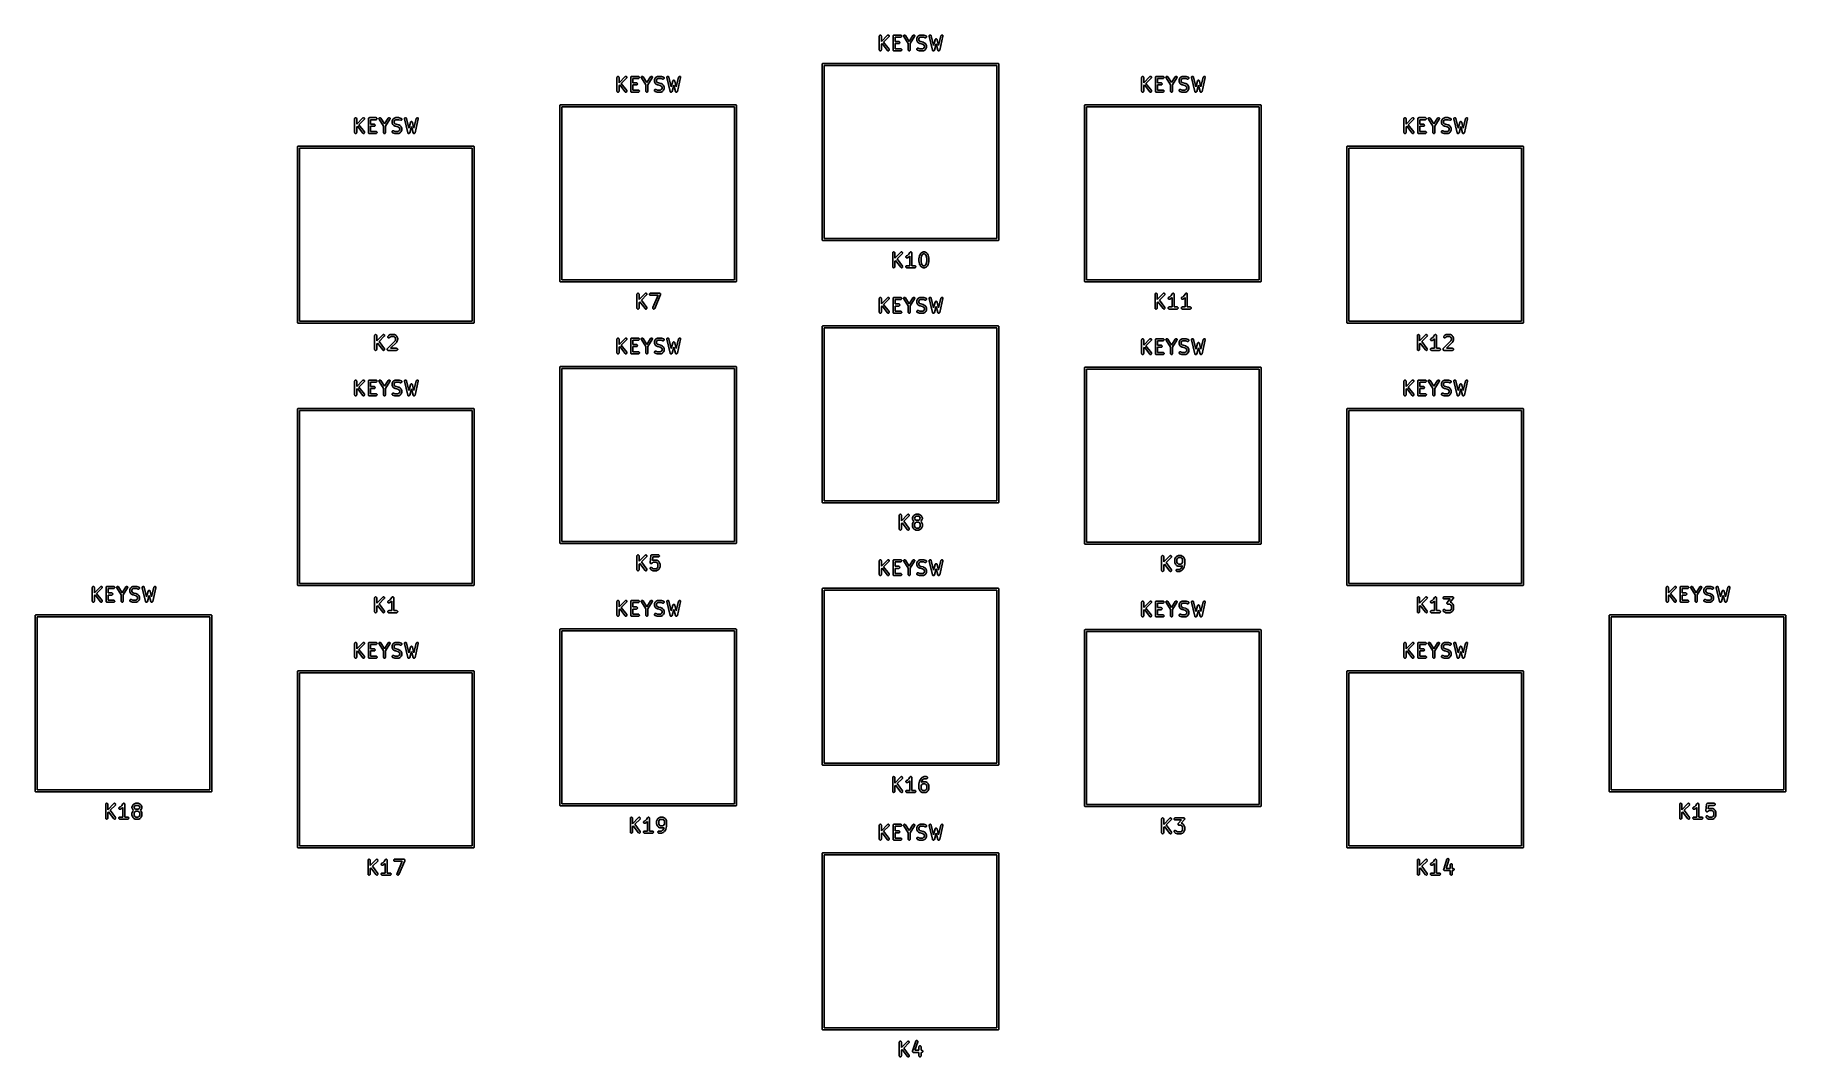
# Model space of a CAD drawing. Extents: x 78 to 205, y -87 to -13.
import ezdxf

# ---------------------------------------------------------------- set-up
doc = ezdxf.new("R2010")
doc.units = 0
doc.header["$MEASUREMENT"] = 0
doc.layers.add('BLACK', color=7, linetype='CONTINUOUS')

msp = doc.modelspace()

# ---------------------------------------------------------------- linework, layer by layer
at = {"layer": 'BLACK', "linetype": 'CONTINUOUS'}
for p, q in [((138.959, -13.0104), (138.963, -12.9847)), ((138.959, -14.0104), (138.959, -13.0104)), ((138.963, -12.9847), (138.976, -12.9622)), ((138.976, -12.9622), (138.996, -12.9454)), ((138.996, -12.9454), (139.02, -12.9365)), ((139.02, -12.9365), (139.047, -12.9365)), ((139.047, -12.9365), (139.071, -12.9454)), ((139.071, -12.9454), (139.091, -12.9622)), ((139.091, -12.9622), (139.104, -12.9847)), ((139.104, -12.9847), (139.109, -13.0104)), ((139.109, -13.4007), (139.552, -12.9573)), ((139.109, -13.0104), (139.109, -13.4007)), ((139.168, -13.5531), (139.109, -13.6129)), ((139.109, -13.6129), (139.109, -14.0104)), ((139.545, -14.0554), (139.168, -13.5531)), ((139.658, -13.0634), (139.275, -13.446)), ((139.275, -13.446), (139.665, -13.9654)), ((139.552, -12.9573), (139.573, -12.9424)), ((139.573, -12.9424), (139.598, -12.9357)), ((139.598, -12.9357), (139.624, -12.9379)), ((139.624, -12.9379), (139.648, -12.9489)), ((139.648, -12.9489), (139.666, -12.9674)), ((139.673, -13.0421), (139.658, -13.0634)), ((139.665, -13.9654), (139.677, -13.9886)), ((139.666, -12.9674), (139.677, -12.991)), ((139.68, -13.0169), (139.673, -13.0421)), ((139.677, -12.991), (139.68, -13.0169)), ((139.959, -13.0104), (139.96, -13.0039)), ((139.959, -14.0104), (139.959, -13.0104)), ((139.96, -12.9974), (139.962, -12.9912)), ((139.96, -13.0039), (139.96, -12.9974)), ((139.962, -12.9912), (139.963, -12.9847)), ((139.963, -12.9847), (139.966, -12.979)), ((139.966, -12.979), (139.969, -12.9729)), ((139.969, -12.9729), (139.973, -12.9679)), ((139.973, -12.9679), (139.976, -12.9622)), ((139.976, -12.9622), (139.981, -12.958)), ((139.981, -12.958), (139.985, -12.9529)), ((139.985, -12.9529), (139.991, -12.9496)), ((139.991, -12.9496), (139.996, -12.9454)), ((139.996, -12.9454), (140.002, -12.9432)), ((140.002, -12.9432), (140.008, -12.9399)), ((140.008, -12.9399), (140.014, -12.9388)), ((140.014, -12.9388), (140.02, -12.9365)), ((140.02, -12.9365), (140.027, -12.9365)), ((140.027, -12.9365), (140.034, -12.9354)), ((140.034, -12.9354), (140.51, -12.9354)), ((140.51, -13.0854), (140.109, -13.0854)), ((140.109, -13.0854), (140.109, -13.4116)), ((140.109, -13.4116), (140.367, -13.4116)), ((140.367, -13.5616), (140.109, -13.5616)), ((140.109, -13.5616), (140.109, -13.9354)), ((140.109, -13.9354), (140.51, -13.9354)), ((140.367, -13.4116), (140.393, -13.4161)), ((140.393, -13.557), (140.367, -13.5616)), ((140.393, -13.4161), (140.415, -13.4291)), ((140.415, -13.544), (140.393, -13.557)), ((140.415, -13.4291), (140.432, -13.4491)), ((140.432, -13.5241), (140.415, -13.544)), ((140.432, -13.4491), (140.441, -13.4735)), ((140.441, -13.4996), (140.432, -13.5241)), ((140.441, -13.4735), (140.441, -13.4996)), ((140.51, -12.9354), (140.535, -12.9399)), ((140.535, -13.0809), (140.51, -13.0854)), ((140.51, -13.9354), (140.535, -13.9399)), ((140.535, -12.9399), (140.558, -12.9529)), ((140.558, -13.0678), (140.535, -13.0809)), ((140.535, -13.9399), (140.558, -13.9529)), ((140.558, -12.9529), (140.575, -12.9729)), ((140.575, -13.0479), (140.558, -13.0678)), ((140.558, -13.9529), (140.575, -13.9729)), ((140.575, -12.9729), (140.584, -12.9974)), ((140.584, -13.0234), (140.575, -13.0479)), ((140.575, -13.9729), (140.584, -13.9974)), ((140.584, -12.9974), (140.584, -13.0234)), ((140.721, -13.0006), (140.729, -12.9757)), ((140.722, -13.0266), (140.721, -13.0006)), ((140.732, -13.0506), (140.722, -13.0266)), ((140.729, -12.9757), (140.745, -12.9551)), ((141.054, -13.556), (140.732, -13.0506)), ((140.745, -12.9551), (140.767, -12.9411)), ((140.767, -12.9411), (140.792, -12.9354)), ((140.792, -12.9354), (140.818, -12.9389)), ((140.818, -12.9389), (140.841, -12.9509)), ((140.841, -12.9509), (140.859, -12.9701)), ((140.859, -12.9701), (141.129, -13.3945)), ((141.054, -14.0104), (141.054, -13.556)), ((141.129, -13.3945), (141.399, -12.9701)), ((141.525, -13.0506), (141.204, -13.556)), ((141.204, -13.556), (141.204, -14.0104)), ((141.399, -12.9701), (141.416, -12.9509)), ((141.416, -12.9509), (141.44, -12.9389)), ((141.44, -12.9389), (141.465, -12.9354)), ((141.465, -12.9354), (141.491, -12.9411)), ((141.491, -12.9411), (141.513, -12.9551)), ((141.513, -12.9551), (141.529, -12.9757)), ((141.535, -13.0266), (141.525, -13.0506)), ((141.529, -12.9757), (141.536, -13.0006)), ((141.536, -13.0006), (141.535, -13.0266)), ((141.673, -13.1923), (141.676, -13.1839)), ((141.674, -13.1966), (141.673, -13.1923)), ((141.673, -13.2009), (141.674, -13.1966)), ((141.673, -13.2961), (141.673, -13.2009)), ((141.674, -13.3004), (141.673, -13.2961)), ((141.673, -13.3047), (141.674, -13.3004)), ((141.676, -13.3131), (141.673, -13.3047)), ((141.674, -13.9518), (141.682, -13.927)), ((141.674, -13.9778), (141.674, -13.9518)), ((141.684, -14.002), (141.674, -13.9778)), ((141.676, -13.1839), (141.677, -13.1752)), ((141.677, -13.3217), (141.676, -13.3131)), ((141.677, -13.1752), (141.679, -13.1715)), ((141.679, -13.3255), (141.677, -13.3217)), ((141.679, -13.1715), (141.681, -13.1673)), ((141.681, -13.3296), (141.679, -13.3255)), ((141.681, -13.1673), (141.728, -13.0721)), ((141.728, -13.4249), (141.681, -13.3296)), ((141.682, -13.927), (141.698, -13.9066)), ((141.698, -13.9066), (141.72, -13.893)), ((141.72, -13.893), (141.746, -13.8878)), ((141.728, -13.0721), (141.736, -13.0624)), ((141.736, -13.4345), (141.728, -13.4249)), ((141.736, -13.0624), (141.742, -13.0526)), ((141.742, -13.4444), (141.736, -13.4345)), ((141.742, -13.0526), (141.79, -13.005)), ((141.79, -13.492), (141.742, -13.4444)), ((141.746, -13.8878), (141.772, -13.8916)), ((141.772, -13.8916), (141.903, -13.9354)), ((141.79, -13.005), (141.8, -12.9981)), ((141.8, -13.4989), (141.79, -13.492)), ((141.8, -12.9981), (141.81, -12.9909)), ((141.81, -13.506), (141.8, -13.4989)), ((141.81, -12.9909), (141.905, -12.9433)), ((141.905, -13.5537), (141.81, -13.506)), ((141.857, -13.15), (141.823, -13.2186)), ((141.823, -13.2186), (141.823, -13.2784)), ((141.823, -13.2784), (141.857, -13.3469)), ((141.887, -13.1196), (141.857, -13.15)), ((141.857, -13.3469), (141.887, -13.3773)), ((141.956, -13.0854), (141.887, -13.1196)), ((141.887, -13.3773), (141.964, -13.4158)), ((141.903, -13.9354), (142.111, -13.9354)), ((141.905, -12.9433), (141.909, -12.9421)), ((141.913, -13.556), (141.905, -13.5537)), ((141.909, -12.9421), (141.913, -12.9399)), ((141.913, -12.9399), (141.921, -12.9384)), ((141.92, -13.5593), (141.913, -13.556)), ((142.103, -13.605), (141.92, -13.5593)), ((141.921, -12.9384), (141.93, -12.9359)), ((141.93, -12.9359), (141.934, -12.9361)), ((141.934, -12.9361), (141.938, -12.9354)), ((141.938, -12.9354), (142.176, -12.9354)), ((142.164, -13.0854), (141.956, -13.0854)), ((141.964, -13.4158), (142.147, -13.4614)), ((142.18, -13.6434), (142.103, -13.605)), ((142.111, -13.9354), (142.18, -13.9011)), ((142.147, -13.4614), (142.154, -13.4648)), ((142.154, -13.4648), (142.162, -13.4671)), ((142.162, -13.4671), (142.258, -13.5147)), ((142.296, -13.1292), (142.164, -13.0854)), ((142.176, -12.9354), (142.188, -12.9375)), ((142.21, -13.6739), (142.18, -13.6434)), ((142.18, -13.9011), (142.21, -13.8707)), ((142.188, -12.9375), (142.2, -12.9392)), ((142.2, -12.9392), (142.343, -12.9868)), ((142.244, -13.7424), (142.21, -13.6739)), ((142.21, -13.8707), (142.244, -13.8022)), ((142.244, -13.8022), (142.244, -13.7424)), ((142.258, -13.5147), (142.267, -13.5219)), ((142.267, -13.5219), (142.277, -13.5288)), ((142.277, -13.5288), (142.325, -13.5764)), ((142.325, -13.9682), (142.277, -14.0158)), ((142.321, -13.133), (142.296, -13.1292)), ((142.347, -13.1277), (142.321, -13.133)), ((142.325, -13.5764), (142.332, -13.5862)), ((142.332, -13.9583), (142.325, -13.9682)), ((142.332, -13.5862), (142.339, -13.5959)), ((142.339, -13.9487), (142.332, -13.9583)), ((142.339, -13.5959), (142.386, -13.6911)), ((142.386, -13.8534), (142.339, -13.9487)), ((142.343, -12.9868), (142.366, -12.9993)), ((142.369, -13.1141), (142.347, -13.1277)), ((142.366, -12.9993), (142.383, -13.0187)), ((142.385, -13.0937), (142.369, -13.1141)), ((142.383, -13.0187), (142.393, -13.043)), ((142.393, -13.069), (142.385, -13.0937)), ((142.386, -13.6911), (142.388, -13.6953)), ((142.388, -13.8493), (142.386, -13.8534)), ((142.388, -13.6953), (142.39, -13.699)), ((142.39, -13.8456), (142.388, -13.8493)), ((142.39, -13.699), (142.391, -13.7077)), ((142.391, -13.8369), (142.39, -13.8456)), ((142.391, -13.7077), (142.394, -13.7161)), ((142.394, -13.8285), (142.391, -13.8369)), ((142.393, -13.043), (142.393, -13.069)), ((142.394, -13.7161), (142.393, -13.7204)), ((142.393, -13.7204), (142.394, -13.7247)), ((142.394, -13.8199), (142.393, -13.8242)), ((142.393, -13.8242), (142.394, -13.8285)), ((142.394, -13.7247), (142.394, -13.8199)), ((142.578, -13.0017), (142.586, -12.9768)), ((142.58, -13.0278), (142.578, -13.0017)), ((142.818, -14.0278), (142.58, -13.0278)), ((142.586, -12.9768), (142.601, -12.9559)), ((142.601, -12.9559), (142.623, -12.9415)), ((142.623, -12.9415), (142.648, -12.9355)), ((142.648, -12.9355), (142.674, -12.9385)), ((142.674, -12.9385), (142.697, -12.9502)), ((142.697, -12.9502), (142.715, -12.9691)), ((142.715, -12.9691), (142.726, -12.993)), ((142.726, -12.993), (142.895, -13.7039)), ((142.895, -13.7039), (143.009, -13.2768)), ((143.081, -13.5872), (142.963, -14.0297)), ((143.009, -13.2768), (143.011, -13.2707)), ((143.011, -13.2707), (143.013, -13.2643)), ((143.013, -13.2643), (143.017, -13.259)), ((143.017, -13.259), (143.02, -13.2531)), ((143.02, -13.2531), (143.024, -13.2484)), ((143.024, -13.2484), (143.028, -13.243)), ((143.028, -13.243), (143.033, -13.2393)), ((143.033, -13.2393), (143.038, -13.2347)), ((143.038, -13.2347), (143.044, -13.2319)), ((143.044, -13.2319), (143.05, -13.2281)), ((143.05, -13.2281), (143.056, -13.2264)), ((143.056, -13.2264), (143.062, -13.2237)), ((143.062, -13.2237), (143.068, -13.2231)), ((143.068, -13.2231), (143.075, -13.2214)), ((143.075, -13.2214), (143.081, -13.2219)), ((143.081, -13.2219), (143.088, -13.2214)), ((143.199, -14.0297), (143.081, -13.5872)), ((143.088, -13.2214), (143.094, -13.2231)), ((143.094, -13.2231), (143.101, -13.2237)), ((143.101, -13.2237), (143.106, -13.2264)), ((143.106, -13.2264), (143.113, -13.2281)), ((143.113, -13.2281), (143.118, -13.2319)), ((143.118, -13.2319), (143.124, -13.2347)), ((143.124, -13.2347), (143.129, -13.2393)), ((143.129, -13.2393), (143.134, -13.243)), ((143.134, -13.243), (143.138, -13.2484)), ((143.138, -13.2484), (143.143, -13.2531)), ((143.143, -13.2531), (143.145, -13.259)), ((143.145, -13.259), (143.149, -13.2643)), ((143.149, -13.2643), (143.151, -13.2707)), ((143.151, -13.2707), (143.154, -13.2768)), ((143.154, -13.2768), (143.268, -13.7039)), ((143.268, -13.7039), (143.437, -12.993)), ((143.583, -13.0278), (143.345, -14.0278)), ((143.437, -12.993), (143.447, -12.9691)), ((143.447, -12.9691), (143.465, -12.9502)), ((143.465, -12.9502), (143.488, -12.9385)), ((143.488, -12.9385), (143.514, -12.9355)), ((143.514, -12.9355), (143.539, -12.9415)), ((143.539, -12.9415), (143.561, -12.9559)), ((143.561, -12.9559), (143.577, -12.9768)), ((143.577, -12.9768), (143.584, -13.0017)), ((143.584, -13.0017), (143.583, -13.0278)), ((134.799, -15.0688), (134.801, -15.0625)), ((134.799, -15.0754), (134.799, -15.0688)), ((134.799, -27.7886), (134.799, -15.0754)), ((134.801, -15.0625), (134.802, -15.056)), ((134.802, -15.056), (134.806, -15.0502)), ((134.806, -15.0502), (134.808, -15.0439)), ((134.808, -15.0439), (134.812, -15.0388)), ((134.812, -15.0388), (134.816, -15.033)), ((134.816, -15.033), (134.821, -15.0288)), ((134.821, -15.0288), (134.825, -15.0237)), ((134.825, -15.0237), (134.831, -15.0203)), ((134.831, -15.0203), (134.836, -15.016)), ((134.836, -15.016), (134.842, -15.0138)), ((134.842, -15.0138), (134.848, -15.0104)), ((134.848, -15.0104), (134.855, -15.0093)), ((134.855, -15.0093), (134.861, -15.007)), ((134.861, -15.007), (134.867, -15.007)), ((134.867, -15.007), (134.867, -15.007)), ((134.867, -15.007), (147.581, -15.007)), ((134.949, -15.157), (134.949, -27.707)), ((147.499, -15.157), (134.949, -15.157)), ((138.963, -14.036), (138.959, -14.0104)), ((138.976, -14.0586), (138.963, -14.036)), ((138.996, -14.0753), (138.976, -14.0586)), ((139.02, -14.0842), (138.996, -14.0753)), ((139.047, -14.0842), (139.02, -14.0842)), ((139.071, -14.0753), (139.047, -14.0842)), ((139.091, -14.0586), (139.071, -14.0753)), ((139.104, -14.036), (139.091, -14.0586)), ((139.109, -14.0104), (139.104, -14.036)), ((139.564, -14.0732), (139.545, -14.0554)), ((139.588, -14.0834), (139.564, -14.0732)), ((139.614, -14.0848), (139.588, -14.0834)), ((139.639, -14.0773), (139.614, -14.0848)), ((139.66, -14.0617), (139.639, -14.0773)), ((139.674, -14.0398), (139.66, -14.0617)), ((139.68, -14.0145), (139.674, -14.0398)), ((139.677, -13.9886), (139.68, -14.0145)), ((139.96, -14.0168), (139.959, -14.0104)), ((139.96, -14.0234), (139.96, -14.0168)), ((139.962, -14.0296), (139.96, -14.0234)), ((139.963, -14.036), (139.962, -14.0296)), ((139.966, -14.0417), (139.963, -14.036)), ((139.969, -14.0479), (139.966, -14.0417)), ((139.973, -14.0529), (139.969, -14.0479)), ((139.976, -14.0586), (139.973, -14.0529)), ((139.981, -14.0628), (139.976, -14.0586)), ((139.985, -14.0678), (139.981, -14.0628)), ((139.991, -14.0711), (139.985, -14.0678)), ((139.996, -14.0753), (139.991, -14.0711)), ((140.002, -14.0776), (139.996, -14.0753)), ((140.008, -14.0809), (140.002, -14.0776)), ((140.014, -14.082), (140.008, -14.0809)), ((140.02, -14.0842), (140.014, -14.082)), ((140.027, -14.0842), (140.02, -14.0842)), ((140.034, -14.0854), (140.027, -14.0842)), ((140.51, -14.0854), (140.034, -14.0854)), ((140.535, -14.0809), (140.51, -14.0854)), ((140.558, -14.0678), (140.535, -14.0809)), ((140.575, -14.0479), (140.558, -14.0678)), ((140.584, -14.0234), (140.575, -14.0479)), ((140.584, -13.9974), (140.584, -14.0234)), ((141.058, -14.036), (141.054, -14.0104)), ((141.071, -14.0586), (141.058, -14.036)), ((141.091, -14.0753), (141.071, -14.0586)), ((141.116, -14.0842), (141.091, -14.0753)), ((141.142, -14.0842), (141.116, -14.0842)), ((141.166, -14.0753), (141.142, -14.0842)), ((141.186, -14.0586), (141.166, -14.0753)), ((141.199, -14.036), (141.186, -14.0586)), ((141.204, -14.0104), (141.199, -14.036)), ((141.701, -14.0215), (141.684, -14.002)), ((141.724, -14.0339), (141.701, -14.0215)), ((141.867, -14.0815), (141.724, -14.0339)), ((141.879, -14.0833), (141.867, -14.0815)), ((141.891, -14.0854), (141.879, -14.0833)), ((142.129, -14.0854), (141.891, -14.0854)), ((142.133, -14.0846), (142.129, -14.0854)), ((142.137, -14.0849), (142.133, -14.0846)), ((142.146, -14.0824), (142.137, -14.0849)), ((142.154, -14.0809), (142.146, -14.0824)), ((142.158, -14.0787), (142.154, -14.0809)), ((142.162, -14.0775), (142.158, -14.0787)), ((142.258, -14.0298), (142.162, -14.0775)), ((142.267, -14.0227), (142.258, -14.0298)), ((142.277, -14.0158), (142.267, -14.0227)), ((142.821, -14.0348), (142.818, -14.0278)), ((142.823, -14.0422), (142.821, -14.0348)), ((142.826, -14.0466), (142.823, -14.0422)), ((142.828, -14.0517), (142.826, -14.0466)), ((142.833, -14.0572), (142.828, -14.0517)), ((142.838, -14.0635), (142.833, -14.0572)), ((142.842, -14.0666), (142.838, -14.0635)), ((142.846, -14.0706), (142.842, -14.0666)), ((142.853, -14.074), (142.846, -14.0706)), ((142.859, -14.0784), (142.853, -14.074)), ((142.864, -14.0798), (142.859, -14.0784)), ((142.869, -14.0823), (142.864, -14.0798)), ((142.877, -14.0831), (142.869, -14.0823)), ((142.884, -14.0851), (142.877, -14.0831)), ((142.89, -14.0846), (142.884, -14.0851)), ((142.895, -14.0852), (142.89, -14.0846)), ((142.903, -14.0835), (142.895, -14.0852)), ((142.91, -14.0828), (142.903, -14.0835)), ((142.915, -14.0805), (142.91, -14.0828)), ((142.92, -14.0792), (142.915, -14.0805)), ((142.927, -14.075), (142.92, -14.0792)), ((142.934, -14.0718), (142.927, -14.075)), ((142.938, -14.0679), (142.934, -14.0718)), ((142.942, -14.0649), (142.938, -14.0679)), ((142.947, -14.0587), (142.942, -14.0649)), ((142.952, -14.0533), (142.947, -14.0587)), ((142.954, -14.0484), (142.952, -14.0533)), ((142.958, -14.044), (142.954, -14.0484)), ((142.96, -14.0366), (142.958, -14.044)), ((142.963, -14.0297), (142.96, -14.0366)), ((143.202, -14.0366), (143.199, -14.0297)), ((143.205, -14.044), (143.202, -14.0366)), ((143.208, -14.0484), (143.205, -14.044)), ((143.21, -14.0533), (143.208, -14.0484)), ((143.216, -14.0587), (143.21, -14.0533)), ((143.22, -14.0649), (143.216, -14.0587)), ((143.225, -14.0679), (143.22, -14.0649)), ((143.229, -14.0718), (143.225, -14.0679)), ((143.235, -14.075), (143.229, -14.0718)), ((143.242, -14.0792), (143.235, -14.075)), ((143.247, -14.0805), (143.242, -14.0792)), ((143.252, -14.0828), (143.247, -14.0805)), ((143.26, -14.0835), (143.252, -14.0828)), ((143.267, -14.0852), (143.26, -14.0835)), ((143.273, -14.0846), (143.267, -14.0852)), ((143.278, -14.0851), (143.273, -14.0846)), ((143.285, -14.0831), (143.278, -14.0851)), ((143.293, -14.0823), (143.285, -14.0831)), ((143.298, -14.0798), (143.293, -14.0823)), ((143.303, -14.0784), (143.298, -14.0798)), ((143.31, -14.074), (143.303, -14.0784)), ((143.316, -14.0706), (143.31, -14.074)), ((143.32, -14.0666), (143.316, -14.0706)), ((143.325, -14.0635), (143.32, -14.0666)), ((143.329, -14.0572), (143.325, -14.0635)), ((143.334, -14.0517), (143.329, -14.0572)), ((143.336, -14.0466), (143.334, -14.0517)), ((143.34, -14.0422), (143.336, -14.0466)), ((143.342, -14.0348), (143.34, -14.0422)), ((143.345, -14.0278), (143.342, -14.0348)), ((147.499, -27.707), (147.499, -15.157)), ((147.581, -15.007), (147.587, -15.007)), ((147.581, -15.007), (147.581, -15.007)), ((147.587, -15.007), (147.593, -15.0093)), ((147.593, -15.0093), (147.6, -15.0104)), ((147.6, -15.0104), (147.606, -15.0138)), ((147.606, -15.0138), (147.612, -15.016)), ((147.612, -15.016), (147.617, -15.0203)), ((147.617, -15.0203), (147.623, -15.0237)), ((147.623, -15.0237), (147.627, -15.0288)), ((147.627, -15.0288), (147.632, -15.033)), ((147.632, -15.033), (147.636, -15.0388)), ((147.636, -15.0388), (147.64, -15.0439)), ((147.64, -15.0439), (147.642, -15.0502)), ((147.642, -15.0502), (147.646, -15.056)), ((147.646, -15.056), (147.647, -15.0625)), ((147.647, -15.0625), (147.649, -15.0688)), ((147.649, -15.0688), (147.649, -15.0754)), ((147.649, -15.0754), (147.649, -15.0754)), ((147.649, -15.0754), (147.649, -27.7886)), ((119.909, -16.0104), (119.913, -15.9847)), ((119.909, -17.0104), (119.909, -16.0104)), ((119.913, -15.9847), (119.926, -15.9622)), ((119.926, -15.9622), (119.946, -15.9454)), ((119.946, -15.9454), (119.97, -15.9365)), ((119.97, -15.9365), (119.997, -15.9365)), ((119.997, -15.9365), (120.021, -15.9454)), ((120.021, -15.9454), (120.041, -15.9622)), ((120.041, -15.9622), (120.054, -15.9847)), ((120.054, -15.9847), (120.059, -16.0104)), ((120.059, -16.4007), (120.502, -15.9573)), ((120.059, -16.0104), (120.059, -16.4007)), ((120.608, -16.0634), (120.225, -16.446)), ((120.225, -16.446), (120.615, -16.9654)), ((120.502, -15.9573), (120.523, -15.9424)), ((120.523, -15.9424), (120.548, -15.9357)), ((120.548, -15.9357), (120.574, -15.9379)), ((120.574, -15.9379), (120.598, -15.9489)), ((120.598, -15.9489), (120.616, -15.9674)), ((120.623, -16.0421), (120.608, -16.0634)), ((120.616, -15.9674), (120.627, -15.991)), ((120.63, -16.0169), (120.623, -16.0421)), ((120.627, -15.991), (120.63, -16.0169)), ((120.909, -16.0104), (120.91, -16.0039)), ((120.909, -17.0104), (120.909, -16.0104)), ((120.91, -15.9974), (120.912, -15.9912)), ((120.91, -16.0039), (120.91, -15.9974)), ((120.912, -15.9912), (120.913, -15.9847)), ((120.913, -15.9847), (120.916, -15.979)), ((120.916, -15.979), (120.919, -15.9729)), ((120.919, -15.9729), (120.923, -15.9679)), ((120.923, -15.9679), (120.926, -15.9622)), ((120.926, -15.9622), (120.931, -15.958)), ((120.931, -15.958), (120.935, -15.9529)), ((120.935, -15.9529), (120.941, -15.9496)), ((120.941, -15.9496), (120.946, -15.9454)), ((120.946, -15.9454), (120.952, -15.9432)), ((120.952, -15.9432), (120.958, -15.9399)), ((120.958, -15.9399), (120.964, -15.9388)), ((120.964, -15.9388), (120.97, -15.9365)), ((120.97, -15.9365), (120.977, -15.9365)), ((120.977, -15.9365), (120.984, -15.9354)), ((120.984, -15.9354), (121.46, -15.9354)), ((121.46, -16.0854), (121.059, -16.0854)), ((121.059, -16.0854), (121.059, -16.4116)), ((121.059, -16.4116), (121.317, -16.4116)), ((121.317, -16.4116), (121.343, -16.4161)), ((121.343, -16.4161), (121.365, -16.4291)), ((121.365, -16.4291), (121.382, -16.4491)), ((121.382, -16.5241), (121.365, -16.544)), ((121.382, -16.4491), (121.391, -16.4735)), ((121.391, -16.4996), (121.382, -16.5241)), ((121.391, -16.4735), (121.391, -16.4996)), ((121.46, -15.9354), (121.485, -15.9399)), ((121.485, -16.0809), (121.46, -16.0854)), ((121.485, -15.9399), (121.508, -15.9529)), ((121.508, -16.0678), (121.485, -16.0809)), ((121.508, -15.9529), (121.525, -15.9729)), ((121.525, -16.0479), (121.508, -16.0678)), ((121.525, -15.9729), (121.534, -15.9974)), ((121.534, -16.0234), (121.525, -16.0479)), ((121.534, -15.9974), (121.534, -16.0234)), ((121.671, -16.0006), (121.679, -15.9757)), ((121.672, -16.0266), (121.671, -16.0006)), ((121.682, -16.0506), (121.672, -16.0266)), ((121.679, -15.9757), (121.695, -15.9551)), ((122.004, -16.556), (121.682, -16.0506)), ((121.695, -15.9551), (121.717, -15.9411)), ((121.717, -15.9411), (121.742, -15.9354)), ((121.742, -15.9354), (121.768, -15.9389)), ((121.768, -15.9389), (121.791, -15.9509)), ((121.791, -15.9509), (121.809, -15.9701)), ((121.809, -15.9701), (122.079, -16.3945)), ((122.079, -16.3945), (122.349, -15.9701)), ((122.475, -16.0506), (122.154, -16.556)), ((122.349, -15.9701), (122.366, -15.9509)), ((122.366, -15.9509), (122.39, -15.9389)), ((122.39, -15.9389), (122.415, -15.9354)), ((122.415, -15.9354), (122.441, -15.9411)), ((122.441, -15.9411), (122.463, -15.9551)), ((122.463, -15.9551), (122.479, -15.9757)), ((122.485, -16.0266), (122.475, -16.0506)), ((122.479, -15.9757), (122.486, -16.0006)), ((122.486, -16.0006), (122.485, -16.0266)), ((122.623, -16.1923), (122.626, -16.1839)), ((122.624, -16.1966), (122.623, -16.1923)), ((122.623, -16.2009), (122.624, -16.1966)), ((122.623, -16.2961), (122.623, -16.2009)), ((122.624, -16.3004), (122.623, -16.2961)), ((122.623, -16.3047), (122.624, -16.3004)), ((122.626, -16.3131), (122.623, -16.3047)), ((122.626, -16.1839), (122.627, -16.1752)), ((122.627, -16.3217), (122.626, -16.3131)), ((122.627, -16.1752), (122.629, -16.1715)), ((122.629, -16.3255), (122.627, -16.3217)), ((122.629, -16.1715), (122.631, -16.1673)), ((122.631, -16.3296), (122.629, -16.3255)), ((122.631, -16.1673), (122.678, -16.0721)), ((122.678, -16.4249), (122.631, -16.3296)), ((122.678, -16.0721), (122.686, -16.0624)), ((122.686, -16.4345), (122.678, -16.4249)), ((122.686, -16.0624), (122.692, -16.0526)), ((122.692, -16.4444), (122.686, -16.4345)), ((122.692, -16.0526), (122.74, -16.005)), ((122.74, -16.492), (122.692, -16.4444)), ((122.74, -16.005), (122.75, -15.9981)), ((122.75, -16.4989), (122.74, -16.492)), ((122.75, -15.9981), (122.76, -15.9909)), ((122.76, -16.506), (122.75, -16.4989)), ((122.76, -15.9909), (122.855, -15.9433)), ((122.855, -16.5537), (122.76, -16.506)), ((122.807, -16.15), (122.773, -16.2186)), ((122.773, -16.2186), (122.773, -16.2784)), ((122.773, -16.2784), (122.807, -16.3469)), ((122.837, -16.1196), (122.807, -16.15)), ((122.807, -16.3469), (122.837, -16.3773)), ((122.906, -16.0854), (122.837, -16.1196)), ((122.837, -16.3773), (122.914, -16.4158)), ((122.855, -15.9433), (122.859, -15.9421)), ((122.859, -15.9421), (122.863, -15.9399)), ((122.863, -15.9399), (122.871, -15.9384)), ((122.871, -15.9384), (122.88, -15.9359)), ((122.88, -15.9359), (122.884, -15.9361)), ((122.884, -15.9361), (122.888, -15.9354)), ((122.888, -15.9354), (123.126, -15.9354)), ((123.114, -16.0854), (122.906, -16.0854)), ((122.914, -16.4158), (123.097, -16.4614)), ((123.097, -16.4614), (123.104, -16.4648)), ((123.104, -16.4648), (123.112, -16.4671)), ((123.112, -16.4671), (123.208, -16.5147)), ((123.246, -16.1292), (123.114, -16.0854)), ((123.126, -15.9354), (123.138, -15.9375)), ((123.138, -15.9375), (123.15, -15.9392)), ((123.15, -15.9392), (123.293, -15.9868)), ((123.208, -16.5147), (123.217, -16.5219)), ((123.217, -16.5219), (123.227, -16.5288)), ((123.227, -16.5288), (123.275, -16.5764)), ((123.271, -16.133), (123.246, -16.1292)), ((123.297, -16.1277), (123.271, -16.133)), ((123.293, -15.9868), (123.316, -15.9993)), ((123.319, -16.1141), (123.297, -16.1277)), ((123.316, -15.9993), (123.333, -16.0187)), ((123.335, -16.0937), (123.319, -16.1141)), ((123.333, -16.0187), (123.343, -16.043)), ((123.343, -16.069), (123.335, -16.0937)), ((123.343, -16.043), (123.343, -16.069)), ((123.528, -16.0017), (123.536, -15.9768)), ((123.53, -16.0278), (123.528, -16.0017)), ((123.768, -17.0278), (123.53, -16.0278)), ((123.536, -15.9768), (123.551, -15.9559)), ((123.551, -15.9559), (123.573, -15.9415)), ((123.573, -15.9415), (123.598, -15.9355)), ((123.598, -15.9355), (123.624, -15.9385)), ((123.624, -15.9385), (123.647, -15.9502)), ((123.647, -15.9502), (123.665, -15.9691)), ((123.665, -15.9691), (123.676, -15.993)), ((123.676, -15.993), (123.845, -16.7039)), ((123.845, -16.7039), (123.959, -16.2768)), ((123.959, -16.2768), (123.961, -16.2707)), ((123.961, -16.2707), (123.963, -16.2643)), ((123.963, -16.2643), (123.967, -16.259)), ((123.967, -16.259), (123.97, -16.2531)), ((123.97, -16.2531), (123.974, -16.2484)), ((123.974, -16.2484), (123.978, -16.243)), ((123.978, -16.243), (123.983, -16.2393)), ((123.983, -16.2393), (123.988, -16.2347)), ((123.988, -16.2347), (123.994, -16.2319)), ((123.994, -16.2319), (124, -16.2281)), ((124, -16.2281), (124.006, -16.2264)), ((124.006, -16.2264), (124.012, -16.2237)), ((124.012, -16.2237), (124.018, -16.2231)), ((124.018, -16.2231), (124.025, -16.2214)), ((124.025, -16.2214), (124.031, -16.2219)), ((124.031, -16.2219), (124.038, -16.2214)), ((124.038, -16.2214), (124.044, -16.2231)), ((124.044, -16.2231), (124.051, -16.2237)), ((124.051, -16.2237), (124.056, -16.2264)), ((124.056, -16.2264), (124.063, -16.2281)), ((124.063, -16.2281), (124.068, -16.2319)), ((124.068, -16.2319), (124.074, -16.2347)), ((124.074, -16.2347), (124.079, -16.2393)), ((124.079, -16.2393), (124.084, -16.243)), ((124.084, -16.243), (124.088, -16.2484)), ((124.088, -16.2484), (124.093, -16.2531)), ((124.093, -16.2531), (124.095, -16.259)), ((124.095, -16.259), (124.099, -16.2643)), ((124.099, -16.2643), (124.101, -16.2707)), ((124.101, -16.2707), (124.104, -16.2768)), ((124.104, -16.2768), (124.218, -16.7039)), ((124.218, -16.7039), (124.387, -15.993)), ((124.533, -16.0278), (124.295, -17.0278)), ((124.387, -15.993), (124.397, -15.9691)), ((124.397, -15.9691), (124.415, -15.9502)), ((124.415, -15.9502), (124.438, -15.9385)), ((124.438, -15.9385), (124.464, -15.9355)), ((124.464, -15.9355), (124.489, -15.9415)), ((124.489, -15.9415), (124.511, -15.9559)), ((124.511, -15.9559), (124.527, -15.9768)), ((124.527, -15.9768), (124.534, -16.0017)), ((124.534, -16.0017), (124.533, -16.0278)), ((158.009, -16.0104), (158.013, -15.9847)), ((158.009, -17.0104), (158.009, -16.0104)), ((158.013, -15.9847), (158.026, -15.9622)), ((158.026, -15.9622), (158.046, -15.9454)), ((158.046, -15.9454), (158.07, -15.9365)), ((158.07, -15.9365), (158.097, -15.9365)), ((158.097, -15.9365), (158.121, -15.9454)), ((158.121, -15.9454), (158.141, -15.9622)), ((158.141, -15.9622), (158.154, -15.9847)), ((158.154, -15.9847), (158.159, -16.0104)), ((158.159, -16.4007), (158.602, -15.9573)), ((158.159, -16.0104), (158.159, -16.4007)), ((158.708, -16.0634), (158.325, -16.446)), ((158.325, -16.446), (158.715, -16.9654)), ((158.602, -15.9573), (158.623, -15.9424)), ((158.623, -15.9424), (158.648, -15.9357)), ((158.648, -15.9357), (158.674, -15.9379)), ((158.674, -15.9379), (158.698, -15.9489)), ((158.698, -15.9489), (158.716, -15.9674)), ((158.723, -16.0421), (158.708, -16.0634)), ((158.716, -15.9674), (158.727, -15.991)), ((158.73, -16.0169), (158.723, -16.0421)), ((158.727, -15.991), (158.73, -16.0169)), ((159.009, -16.0104), (159.01, -16.0039)), ((159.009, -17.0104), (159.009, -16.0104)), ((159.01, -15.9974), (159.012, -15.9912)), ((159.01, -16.0039), (159.01, -15.9974)), ((159.012, -15.9912), (159.013, -15.9847)), ((159.013, -15.9847), (159.016, -15.979)), ((159.016, -15.979), (159.019, -15.9729)), ((159.019, -15.9729), (159.023, -15.9679)), ((159.023, -15.9679), (159.026, -15.9622)), ((159.026, -15.9622), (159.031, -15.958)), ((159.031, -15.958), (159.035, -15.9529)), ((159.035, -15.9529), (159.041, -15.9496)), ((159.041, -15.9496), (159.046, -15.9454)), ((159.046, -15.9454), (159.052, -15.9432)), ((159.052, -15.9432), (159.058, -15.9399)), ((159.058, -15.9399), (159.064, -15.9388)), ((159.064, -15.9388), (159.07, -15.9365)), ((159.07, -15.9365), (159.077, -15.9365)), ((159.077, -15.9365), (159.084, -15.9354)), ((159.084, -15.9354), (159.56, -15.9354)), ((159.56, -16.0854), (159.159, -16.0854)), ((159.159, -16.0854), (159.159, -16.4116)), ((159.159, -16.4116), (159.417, -16.4116)), ((159.417, -16.4116), (159.443, -16.4161)), ((159.443, -16.4161), (159.465, -16.4291)), ((159.465, -16.4291), (159.482, -16.4491)), ((159.482, -16.5241), (159.465, -16.544)), ((159.482, -16.4491), (159.491, -16.4735)), ((159.491, -16.4996), (159.482, -16.5241)), ((159.491, -16.4735), (159.491, -16.4996)), ((159.56, -15.9354), (159.585, -15.9399)), ((159.585, -16.0809), (159.56, -16.0854)), ((159.585, -15.9399), (159.608, -15.9529)), ((159.608, -16.0678), (159.585, -16.0809)), ((159.608, -15.9529), (159.625, -15.9729)), ((159.625, -16.0479), (159.608, -16.0678)), ((159.625, -15.9729), (159.634, -15.9974)), ((159.634, -16.0234), (159.625, -16.0479)), ((159.634, -15.9974), (159.634, -16.0234)), ((159.771, -16.0006), (159.779, -15.9757)), ((159.772, -16.0266), (159.771, -16.0006)), ((159.782, -16.0506), (159.772, -16.0266)), ((159.779, -15.9757), (159.795, -15.9551)), ((160.104, -16.556), (159.782, -16.0506)), ((159.795, -15.9551), (159.817, -15.9411)), ((159.817, -15.9411), (159.842, -15.9354)), ((159.842, -15.9354), (159.868, -15.9389)), ((159.868, -15.9389), (159.891, -15.9509)), ((159.891, -15.9509), (159.909, -15.9701)), ((159.909, -15.9701), (160.179, -16.3945)), ((160.179, -16.3945), (160.449, -15.9701)), ((160.575, -16.0506), (160.254, -16.556)), ((160.449, -15.9701), (160.466, -15.9509)), ((160.466, -15.9509), (160.49, -15.9389)), ((160.49, -15.9389), (160.515, -15.9354)), ((160.515, -15.9354), (160.541, -15.9411)), ((160.541, -15.9411), (160.563, -15.9551)), ((160.563, -15.9551), (160.579, -15.9757)), ((160.585, -16.0266), (160.575, -16.0506)), ((160.579, -15.9757), (160.586, -16.0006)), ((160.586, -16.0006), (160.585, -16.0266)), ((160.723, -16.1923), (160.726, -16.1839)), ((160.724, -16.1966), (160.723, -16.1923)), ((160.723, -16.2009), (160.724, -16.1966)), ((160.723, -16.2961), (160.723, -16.2009)), ((160.724, -16.3004), (160.723, -16.2961)), ((160.723, -16.3047), (160.724, -16.3004)), ((160.726, -16.3131), (160.723, -16.3047)), ((160.726, -16.1839), (160.727, -16.1752)), ((160.727, -16.3217), (160.726, -16.3131)), ((160.727, -16.1752), (160.729, -16.1715)), ((160.729, -16.3255), (160.727, -16.3217)), ((160.729, -16.1715), (160.731, -16.1673)), ((160.731, -16.3296), (160.729, -16.3255)), ((160.731, -16.1673), (160.778, -16.0721)), ((160.778, -16.4249), (160.731, -16.3296)), ((160.778, -16.0721), (160.786, -16.0624)), ((160.786, -16.4345), (160.778, -16.4249)), ((160.786, -16.0624), (160.792, -16.0526)), ((160.792, -16.4444), (160.786, -16.4345)), ((160.792, -16.0526), (160.84, -16.005)), ((160.84, -16.492), (160.792, -16.4444)), ((160.84, -16.005), (160.85, -15.9981)), ((160.85, -16.4989), (160.84, -16.492)), ((160.85, -15.9981), (160.86, -15.9909)), ((160.86, -16.506), (160.85, -16.4989)), ((160.86, -15.9909), (160.955, -15.9433)), ((160.955, -16.5537), (160.86, -16.506)), ((160.907, -16.15), (160.873, -16.2186)), ((160.873, -16.2186), (160.873, -16.2784)), ((160.873, -16.2784), (160.907, -16.3469)), ((160.937, -16.1196), (160.907, -16.15)), ((160.907, -16.3469), (160.937, -16.3773)), ((161.006, -16.0854), (160.937, -16.1196)), ((160.937, -16.3773), (161.014, -16.4158)), ((160.955, -15.9433), (160.959, -15.9421)), ((160.959, -15.9421), (160.963, -15.9399)), ((160.963, -15.9399), (160.971, -15.9384)), ((160.971, -15.9384), (160.98, -15.9359)), ((160.98, -15.9359), (160.984, -15.9361)), ((160.984, -15.9361), (160.988, -15.9354)), ((160.988, -15.9354), (161.226, -15.9354)), ((161.214, -16.0854), (161.006, -16.0854)), ((161.014, -16.4158), (161.197, -16.4614)), ((161.197, -16.4614), (161.204, -16.4648)), ((161.204, -16.4648), (161.212, -16.4671)), ((161.212, -16.4671), (161.308, -16.5147)), ((161.346, -16.1292), (161.214, -16.0854)), ((161.226, -15.9354), (161.238, -15.9375)), ((161.238, -15.9375), (161.25, -15.9392)), ((161.25, -15.9392), (161.393, -15.9868)), ((161.308, -16.5147), (161.317, -16.5219)), ((161.317, -16.5219), (161.327, -16.5288)), ((161.327, -16.5288), (161.375, -16.5764)), ((161.371, -16.133), (161.346, -16.1292)), ((161.397, -16.1277), (161.371, -16.133)), ((161.393, -15.9868), (161.416, -15.9993)), ((161.419, -16.1141), (161.397, -16.1277)), ((161.416, -15.9993), (161.433, -16.0187)), ((161.435, -16.0937), (161.419, -16.1141)), ((161.433, -16.0187), (161.443, -16.043)), ((161.443, -16.069), (161.435, -16.0937)), ((161.443, -16.043), (161.443, -16.069)), ((161.628, -16.0017), (161.636, -15.9768)), ((161.63, -16.0278), (161.628, -16.0017)), ((161.868, -17.0278), (161.63, -16.0278)), ((161.636, -15.9768), (161.651, -15.9559)), ((161.651, -15.9559), (161.673, -15.9415)), ((161.673, -15.9415), (161.698, -15.9355)), ((161.698, -15.9355), (161.724, -15.9385)), ((161.724, -15.9385), (161.747, -15.9502)), ((161.747, -15.9502), (161.765, -15.9691)), ((161.765, -15.9691), (161.776, -15.993)), ((161.776, -15.993), (161.945, -16.7039)), ((161.945, -16.7039), (162.059, -16.2768)), ((162.059, -16.2768), (162.061, -16.2707)), ((162.061, -16.2707), (162.063, -16.2643)), ((162.063, -16.2643), (162.067, -16.259)), ((162.067, -16.259), (162.07, -16.2531)), ((162.07, -16.2531), (162.074, -16.2484)), ((162.074, -16.2484), (162.078, -16.243)), ((162.078, -16.243), (162.083, -16.2393)), ((162.083, -16.2393), (162.088, -16.2347)), ((162.088, -16.2347), (162.094, -16.2319)), ((162.094, -16.2319), (162.1, -16.2281)), ((162.1, -16.2281), (162.106, -16.2264)), ((162.106, -16.2264), (162.112, -16.2237)), ((162.112, -16.2237), (162.118, -16.2231)), ((162.118, -16.2231), (162.125, -16.2214)), ((162.125, -16.2214), (162.131, -16.2219)), ((162.131, -16.2219), (162.138, -16.2214)), ((162.138, -16.2214), (162.144, -16.2231)), ((162.144, -16.2231), (162.151, -16.2237)), ((162.151, -16.2237), (162.156, -16.2264)), ((162.156, -16.2264), (162.163, -16.2281)), ((162.163, -16.2281), (162.168, -16.2319)), ((162.168, -16.2319), (162.174, -16.2347)), ((162.174, -16.2347), (162.179, -16.2393)), ((162.179, -16.2393), (162.184, -16.243)), ((162.184, -16.243), (162.188, -16.2484)), ((162.188, -16.2484), (162.193, -16.2531)), ((162.193, -16.2531), (162.195, -16.259)), ((162.195, -16.259), (162.199, -16.2643)), ((162.199, -16.2643), (162.201, -16.2707)), ((162.201, -16.2707), (162.204, -16.2768)), ((162.204, -16.2768), (162.318, -16.7039)), ((162.318, -16.7039), (162.487, -15.993)), ((162.633, -16.0278), (162.395, -17.0278)), ((162.487, -15.993), (162.497, -15.9691)), ((162.497, -15.9691), (162.515, -15.9502)), ((162.515, -15.9502), (162.538, -15.9385)), ((162.538, -15.9385), (162.564, -15.9355)), ((162.564, -15.9355), (162.589, -15.9415)), ((162.589, -15.9415), (162.611, -15.9559)), ((162.611, -15.9559), (162.627, -15.9768)), ((162.627, -15.9768), (162.634, -16.0017)), ((162.634, -16.0017), (162.633, -16.0278)), ((119.913, -17.036), (119.909, -17.0104)), ((119.926, -17.0586), (119.913, -17.036)), ((119.946, -17.0753), (119.926, -17.0586)), ((119.97, -17.0842), (119.946, -17.0753)), ((119.997, -17.0842), (119.97, -17.0842)), ((120.021, -17.0753), (119.997, -17.0842)), ((120.041, -17.0586), (120.021, -17.0753)), ((120.054, -17.036), (120.041, -17.0586)), ((120.059, -17.0104), (120.054, -17.036)), ((120.118, -16.5531), (120.059, -16.6129)), ((120.059, -16.6129), (120.059, -17.0104)), ((120.495, -17.0554), (120.118, -16.5531)), ((120.514, -17.0732), (120.495, -17.0554)), ((120.538, -17.0834), (120.514, -17.0732)), ((120.564, -17.0848), (120.538, -17.0834)), ((120.589, -17.0773), (120.564, -17.0848)), ((120.61, -17.0617), (120.589, -17.0773)), ((120.624, -17.0398), (120.61, -17.0617)), ((120.615, -16.9654), (120.627, -16.9886)), ((120.63, -17.0145), (120.624, -17.0398)), ((120.627, -16.9886), (120.63, -17.0145)), ((120.91, -17.0168), (120.909, -17.0104)), ((120.91, -17.0234), (120.91, -17.0168)), ((120.912, -17.0296), (120.91, -17.0234)), ((120.913, -17.036), (120.912, -17.0296)), ((120.916, -17.0417), (120.913, -17.036)), ((120.919, -17.0479), (120.916, -17.0417)), ((120.923, -17.0529), (120.919, -17.0479)), ((120.926, -17.0586), (120.923, -17.0529)), ((120.931, -17.0628), (120.926, -17.0586)), ((120.935, -17.0678), (120.931, -17.0628)), ((120.941, -17.0711), (120.935, -17.0678)), ((120.946, -17.0753), (120.941, -17.0711)), ((120.952, -17.0776), (120.946, -17.0753)), ((120.958, -17.0809), (120.952, -17.0776)), ((120.964, -17.082), (120.958, -17.0809)), ((120.97, -17.0842), (120.964, -17.082)), ((120.977, -17.0842), (120.97, -17.0842)), ((120.984, -17.0854), (120.977, -17.0842)), ((121.46, -17.0854), (120.984, -17.0854)), ((121.317, -16.5616), (121.059, -16.5616)), ((121.059, -16.5616), (121.059, -16.9354)), ((121.059, -16.9354), (121.46, -16.9354)), ((121.343, -16.557), (121.317, -16.5616)), ((121.365, -16.544), (121.343, -16.557)), ((121.46, -16.9354), (121.485, -16.9399)), ((121.485, -17.0809), (121.46, -17.0854)), ((121.485, -16.9399), (121.508, -16.9529)), ((121.508, -17.0678), (121.485, -17.0809)), ((121.508, -16.9529), (121.525, -16.9729)), ((121.525, -17.0479), (121.508, -17.0678)), ((121.525, -16.9729), (121.534, -16.9974)), ((121.534, -17.0234), (121.525, -17.0479)), ((121.534, -16.9974), (121.534, -17.0234)), ((122.004, -17.0104), (122.004, -16.556)), ((122.008, -17.036), (122.004, -17.0104)), ((122.021, -17.0586), (122.008, -17.036)), ((122.041, -17.0753), (122.021, -17.0586)), ((122.066, -17.0842), (122.041, -17.0753)), ((122.092, -17.0842), (122.066, -17.0842)), ((122.116, -17.0753), (122.092, -17.0842)), ((122.136, -17.0586), (122.116, -17.0753)), ((122.149, -17.036), (122.136, -17.0586)), ((122.154, -17.0104), (122.149, -17.036)), ((122.154, -16.556), (122.154, -17.0104)), ((122.624, -16.9518), (122.632, -16.927)), ((122.624, -16.9778), (122.624, -16.9518)), ((122.634, -17.002), (122.624, -16.9778)), ((122.632, -16.927), (122.648, -16.9066)), ((122.651, -17.0215), (122.634, -17.002)), ((122.648, -16.9066), (122.67, -16.893)), ((122.674, -17.0339), (122.651, -17.0215)), ((122.67, -16.893), (122.696, -16.8878)), ((122.817, -17.0815), (122.674, -17.0339)), ((122.696, -16.8878), (122.722, -16.8916)), ((122.722, -16.8916), (122.853, -16.9354)), ((122.829, -17.0833), (122.817, -17.0815)), ((122.841, -17.0854), (122.829, -17.0833)), ((123.079, -17.0854), (122.841, -17.0854)), ((122.853, -16.9354), (123.061, -16.9354)), ((122.863, -16.556), (122.855, -16.5537)), ((122.87, -16.5593), (122.863, -16.556)), ((123.053, -16.605), (122.87, -16.5593)), ((123.13, -16.6434), (123.053, -16.605)), ((123.061, -16.9354), (123.13, -16.9011)), ((123.083, -17.0846), (123.079, -17.0854)), ((123.087, -17.0849), (123.083, -17.0846)), ((123.096, -17.0824), (123.087, -17.0849)), ((123.104, -17.0809), (123.096, -17.0824)), ((123.108, -17.0787), (123.104, -17.0809)), ((123.112, -17.0775), (123.108, -17.0787)), ((123.208, -17.0298), (123.112, -17.0775)), ((123.16, -16.6739), (123.13, -16.6434)), ((123.13, -16.9011), (123.16, -16.8707)), ((123.194, -16.7424), (123.16, -16.6739)), ((123.16, -16.8707), (123.194, -16.8022)), ((123.194, -16.8022), (123.194, -16.7424)), ((123.217, -17.0227), (123.208, -17.0298)), ((123.227, -17.0158), (123.217, -17.0227)), ((123.275, -16.9682), (123.227, -17.0158)), ((123.275, -16.5764), (123.282, -16.5862)), ((123.282, -16.9583), (123.275, -16.9682)), ((123.282, -16.5862), (123.289, -16.5959)), ((123.289, -16.9487), (123.282, -16.9583)), ((123.289, -16.5959), (123.336, -16.6911)), ((123.336, -16.8534), (123.289, -16.9487)), ((123.336, -16.6911), (123.338, -16.6953)), ((123.338, -16.8493), (123.336, -16.8534)), ((123.338, -16.6953), (123.34, -16.699)), ((123.34, -16.8456), (123.338, -16.8493)), ((123.34, -16.699), (123.341, -16.7077)), ((123.341, -16.8369), (123.34, -16.8456)), ((123.341, -16.7077), (123.344, -16.7161)), ((123.344, -16.8285), (123.341, -16.8369)), ((123.344, -16.7161), (123.343, -16.7204)), ((123.343, -16.7204), (123.344, -16.7247)), ((123.344, -16.8199), (123.343, -16.8242)), ((123.343, -16.8242), (123.344, -16.8285)), ((123.344, -16.7247), (123.344, -16.8199)), ((123.771, -17.0348), (123.768, -17.0278)), ((123.773, -17.0422), (123.771, -17.0348)), ((123.776, -17.0466), (123.773, -17.0422)), ((123.778, -17.0517), (123.776, -17.0466)), ((123.783, -17.0572), (123.778, -17.0517)), ((123.788, -17.0635), (123.783, -17.0572)), ((123.792, -17.0666), (123.788, -17.0635)), ((123.796, -17.0706), (123.792, -17.0666)), ((123.803, -17.074), (123.796, -17.0706)), ((123.809, -17.0784), (123.803, -17.074)), ((123.814, -17.0798), (123.809, -17.0784)), ((123.819, -17.0823), (123.814, -17.0798)), ((123.827, -17.0831), (123.819, -17.0823)), ((123.834, -17.0851), (123.827, -17.0831)), ((123.84, -17.0846), (123.834, -17.0851)), ((123.845, -17.0852), (123.84, -17.0846)), ((123.853, -17.0835), (123.845, -17.0852)), ((123.86, -17.0828), (123.853, -17.0835)), ((123.865, -17.0805), (123.86, -17.0828)), ((123.87, -17.0792), (123.865, -17.0805)), ((123.877, -17.075), (123.87, -17.0792)), ((123.884, -17.0718), (123.877, -17.075)), ((123.888, -17.0679), (123.884, -17.0718)), ((123.892, -17.0649), (123.888, -17.0679)), ((123.897, -17.0587), (123.892, -17.0649)), ((123.902, -17.0533), (123.897, -17.0587)), ((123.904, -17.0484), (123.902, -17.0533)), ((123.908, -17.044), (123.904, -17.0484)), ((123.91, -17.0366), (123.908, -17.044)), ((123.913, -17.0297), (123.91, -17.0366)), ((124.031, -16.5872), (123.913, -17.0297)), ((124.149, -17.0297), (124.031, -16.5872)), ((124.152, -17.0366), (124.149, -17.0297)), ((124.155, -17.044), (124.152, -17.0366)), ((124.158, -17.0484), (124.155, -17.044)), ((124.16, -17.0533), (124.158, -17.0484)), ((124.166, -17.0587), (124.16, -17.0533)), ((124.17, -17.0649), (124.166, -17.0587)), ((124.175, -17.0679), (124.17, -17.0649)), ((124.179, -17.0718), (124.175, -17.0679)), ((124.185, -17.075), (124.179, -17.0718)), ((124.192, -17.0792), (124.185, -17.075)), ((124.197, -17.0805), (124.192, -17.0792)), ((124.202, -17.0828), (124.197, -17.0805)), ((124.21, -17.0835), (124.202, -17.0828)), ((124.217, -17.0852), (124.21, -17.0835)), ((124.223, -17.0846), (124.217, -17.0852)), ((124.228, -17.0851), (124.223, -17.0846)), ((124.235, -17.0831), (124.228, -17.0851)), ((124.243, -17.0823), (124.235, -17.0831)), ((124.248, -17.0798), (124.243, -17.0823)), ((124.253, -17.0784), (124.248, -17.0798)), ((124.26, -17.074), (124.253, -17.0784)), ((124.266, -17.0706), (124.26, -17.074)), ((124.27, -17.0666), (124.266, -17.0706)), ((124.275, -17.0635), (124.27, -17.0666)), ((124.279, -17.0572), (124.275, -17.0635)), ((124.284, -17.0517), (124.279, -17.0572)), ((124.286, -17.0466), (124.284, -17.0517)), ((124.29, -17.0422), (124.286, -17.0466)), ((124.292, -17.0348), (124.29, -17.0422)), ((124.295, -17.0278), (124.292, -17.0348)), ((158.013, -17.036), (158.009, -17.0104)), ((158.026, -17.0586), (158.013, -17.036)), ((158.046, -17.0753), (158.026, -17.0586)), ((158.07, -17.0842), (158.046, -17.0753)), ((158.097, -17.0842), (158.07, -17.0842)), ((158.121, -17.0753), (158.097, -17.0842)), ((158.141, -17.0586), (158.121, -17.0753)), ((158.154, -17.036), (158.141, -17.0586)), ((158.159, -17.0104), (158.154, -17.036)), ((158.218, -16.5531), (158.159, -16.6129)), ((158.159, -16.6129), (158.159, -17.0104)), ((158.595, -17.0554), (158.218, -16.5531)), ((158.614, -17.0732), (158.595, -17.0554)), ((158.638, -17.0834), (158.614, -17.0732)), ((158.664, -17.0848), (158.638, -17.0834)), ((158.689, -17.0773), (158.664, -17.0848)), ((158.71, -17.0617), (158.689, -17.0773)), ((158.724, -17.0398), (158.71, -17.0617)), ((158.715, -16.9654), (158.727, -16.9886)), ((158.73, -17.0145), (158.724, -17.0398)), ((158.727, -16.9886), (158.73, -17.0145)), ((159.01, -17.0168), (159.009, -17.0104)), ((159.01, -17.0234), (159.01, -17.0168)), ((159.012, -17.0296), (159.01, -17.0234)), ((159.013, -17.036), (159.012, -17.0296)), ((159.016, -17.0417), (159.013, -17.036)), ((159.019, -17.0479), (159.016, -17.0417)), ((159.023, -17.0529), (159.019, -17.0479)), ((159.026, -17.0586), (159.023, -17.0529)), ((159.031, -17.0628), (159.026, -17.0586)), ((159.035, -17.0678), (159.031, -17.0628)), ((159.041, -17.0711), (159.035, -17.0678)), ((159.046, -17.0753), (159.041, -17.0711)), ((159.052, -17.0776), (159.046, -17.0753)), ((159.058, -17.0809), (159.052, -17.0776)), ((159.064, -17.082), (159.058, -17.0809)), ((159.07, -17.0842), (159.064, -17.082)), ((159.077, -17.0842), (159.07, -17.0842)), ((159.084, -17.0854), (159.077, -17.0842)), ((159.56, -17.0854), (159.084, -17.0854)), ((159.417, -16.5616), (159.159, -16.5616)), ((159.159, -16.5616), (159.159, -16.9354)), ((159.159, -16.9354), (159.56, -16.9354)), ((159.443, -16.557), (159.417, -16.5616)), ((159.465, -16.544), (159.443, -16.557)), ((159.56, -16.9354), (159.585, -16.9399)), ((159.585, -17.0809), (159.56, -17.0854)), ((159.585, -16.9399), (159.608, -16.9529)), ((159.608, -17.0678), (159.585, -17.0809)), ((159.608, -16.9529), (159.625, -16.9729)), ((159.625, -17.0479), (159.608, -17.0678)), ((159.625, -16.9729), (159.634, -16.9974)), ((159.634, -17.0234), (159.625, -17.0479)), ((159.634, -16.9974), (159.634, -17.0234)), ((160.104, -17.0104), (160.104, -16.556)), ((160.108, -17.036), (160.104, -17.0104)), ((160.121, -17.0586), (160.108, -17.036)), ((160.141, -17.0753), (160.121, -17.0586)), ((160.166, -17.0842), (160.141, -17.0753)), ((160.192, -17.0842), (160.166, -17.0842)), ((160.216, -17.0753), (160.192, -17.0842)), ((160.236, -17.0586), (160.216, -17.0753)), ((160.249, -17.036), (160.236, -17.0586)), ((160.254, -17.0104), (160.249, -17.036)), ((160.254, -16.556), (160.254, -17.0104)), ((160.724, -16.9518), (160.732, -16.927)), ((160.724, -16.9778), (160.724, -16.9518)), ((160.734, -17.002), (160.724, -16.9778)), ((160.732, -16.927), (160.748, -16.9066)), ((160.751, -17.0215), (160.734, -17.002)), ((160.748, -16.9066), (160.77, -16.893)), ((160.774, -17.0339), (160.751, -17.0215)), ((160.77, -16.893), (160.796, -16.8878)), ((160.917, -17.0815), (160.774, -17.0339)), ((160.796, -16.8878), (160.822, -16.8916)), ((160.822, -16.8916), (160.953, -16.9354)), ((160.929, -17.0833), (160.917, -17.0815)), ((160.941, -17.0854), (160.929, -17.0833)), ((161.179, -17.0854), (160.941, -17.0854)), ((160.953, -16.9354), (161.161, -16.9354)), ((160.963, -16.556), (160.955, -16.5537)), ((160.97, -16.5593), (160.963, -16.556)), ((161.153, -16.605), (160.97, -16.5593)), ((161.23, -16.6434), (161.153, -16.605)), ((161.161, -16.9354), (161.23, -16.9011)), ((161.183, -17.0846), (161.179, -17.0854)), ((161.187, -17.0849), (161.183, -17.0846)), ((161.196, -17.0824), (161.187, -17.0849)), ((161.204, -17.0809), (161.196, -17.0824)), ((161.208, -17.0787), (161.204, -17.0809)), ((161.212, -17.0775), (161.208, -17.0787)), ((161.308, -17.0298), (161.212, -17.0775)), ((161.26, -16.6739), (161.23, -16.6434)), ((161.23, -16.9011), (161.26, -16.8707)), ((161.294, -16.7424), (161.26, -16.6739)), ((161.26, -16.8707), (161.294, -16.8022)), ((161.294, -16.8022), (161.294, -16.7424)), ((161.317, -17.0227), (161.308, -17.0298)), ((161.327, -17.0158), (161.317, -17.0227)), ((161.375, -16.9682), (161.327, -17.0158)), ((161.375, -16.5764), (161.382, -16.5862)), ((161.382, -16.9583), (161.375, -16.9682)), ((161.382, -16.5862), (161.389, -16.5959)), ((161.389, -16.9487), (161.382, -16.9583)), ((161.389, -16.5959), (161.436, -16.6911)), ((161.436, -16.8534), (161.389, -16.9487)), ((161.436, -16.6911), (161.438, -16.6953)), ((161.438, -16.8493), (161.436, -16.8534)), ((161.438, -16.6953), (161.44, -16.699)), ((161.44, -16.8456), (161.438, -16.8493)), ((161.44, -16.699), (161.441, -16.7077)), ((161.441, -16.8369), (161.44, -16.8456)), ((161.441, -16.7077), (161.444, -16.7161)), ((161.444, -16.8285), (161.441, -16.8369)), ((161.444, -16.7161), (161.443, -16.7204)), ((161.443, -16.7204), (161.444, -16.7247)), ((161.444, -16.8199), (161.443, -16.8242)), ((161.443, -16.8242), (161.444, -16.8285)), ((161.444, -16.7247), (161.444, -16.8199)), ((161.871, -17.0348), (161.868, -17.0278)), ((161.873, -17.0422), (161.871, -17.0348)), ((161.876, -17.0466), (161.873, -17.0422)), ((161.878, -17.0517), (161.876, -17.0466)), ((161.883, -17.0572), (161.878, -17.0517)), ((161.888, -17.0635), (161.883, -17.0572)), ((161.892, -17.0666), (161.888, -17.0635)), ((161.896, -17.0706), (161.892, -17.0666)), ((161.903, -17.074), (161.896, -17.0706)), ((161.909, -17.0784), (161.903, -17.074)), ((161.914, -17.0798), (161.909, -17.0784)), ((161.919, -17.0823), (161.914, -17.0798)), ((161.927, -17.0831), (161.919, -17.0823)), ((161.934, -17.0851), (161.927, -17.0831)), ((161.94, -17.0846), (161.934, -17.0851)), ((161.945, -17.0852), (161.94, -17.0846)), ((161.953, -17.0835), (161.945, -17.0852)), ((161.96, -17.0828), (161.953, -17.0835)), ((161.965, -17.0805), (161.96, -17.0828)), ((161.97, -17.0792), (161.965, -17.0805)), ((161.977, -17.075), (161.97, -17.0792)), ((161.984, -17.0718), (161.977, -17.075)), ((161.988, -17.0679), (161.984, -17.0718)), ((161.992, -17.0649), (161.988, -17.0679)), ((161.997, -17.0587), (161.992, -17.0649)), ((162.002, -17.0533), (161.997, -17.0587)), ((162.004, -17.0484), (162.002, -17.0533)), ((162.008, -17.044), (162.004, -17.0484)), ((162.01, -17.0366), (162.008, -17.044)), ((162.013, -17.0297), (162.01, -17.0366)), ((162.131, -16.5872), (162.013, -17.0297)), ((162.249, -17.0297), (162.131, -16.5872)), ((162.252, -17.0366), (162.249, -17.0297)), ((162.255, -17.044), (162.252, -17.0366)), ((162.258, -17.0484), (162.255, -17.044)), ((162.26, -17.0533), (162.258, -17.0484)), ((162.266, -17.0587), (162.26, -17.0533)), ((162.27, -17.0649), (162.266, -17.0587)), ((162.275, -17.0679), (162.27, -17.0649)), ((162.279, -17.0718), (162.275, -17.0679)), ((162.285, -17.075), (162.279, -17.0718)), ((162.292, -17.0792), (162.285, -17.075)), ((162.297, -17.0805), (162.292, -17.0792)), ((162.302, -17.0828), (162.297, -17.0805)), ((162.31, -17.0835), (162.302, -17.0828)), ((162.317, -17.0852), (162.31, -17.0835)), ((162.323, -17.0846), (162.317, -17.0852)), ((162.328, -17.0851), (162.323, -17.0846)), ((162.335, -17.0831), (162.328, -17.0851)), ((162.343, -17.0823), (162.335, -17.0831)), ((162.348, -17.0798), (162.343, -17.0823)), ((162.353, -17.0784), (162.348, -17.0798)), ((162.36, -17.074), (162.353, -17.0784)), ((162.366, -17.0706), (162.36, -17.074)), ((162.37, -17.0666), (162.366, -17.0706)), ((162.375, -17.0635), (162.37, -17.0666)), ((162.379, -17.0572), (162.375, -17.0635)), ((162.384, -17.0517), (162.379, -17.0572)), ((162.386, -17.0466), (162.384, -17.0517)), ((162.39, -17.0422), (162.386, -17.0466)), ((162.392, -17.0348), (162.39, -17.0422)), ((162.395, -17.0278), (162.392, -17.0348)), ((100.859, -19.0104), (100.863, -18.9847)), ((100.859, -20.0104), (100.859, -19.0104)), ((100.863, -18.9847), (100.876, -18.9622)), ((100.876, -18.9622), (100.896, -18.9454)), ((100.896, -18.9454), (100.92, -18.9365)), ((100.92, -18.9365), (100.947, -18.9365)), ((100.947, -18.9365), (100.971, -18.9454)), ((100.971, -18.9454), (100.991, -18.9622)), ((100.991, -18.9622), (101.004, -18.9847)), ((101.004, -18.9847), (101.009, -19.0104)), ((101.009, -19.4007), (101.452, -18.9573)), ((101.009, -19.0104), (101.009, -19.4007)), ((101.558, -19.0634), (101.175, -19.446)), ((101.452, -18.9573), (101.473, -18.9424)), ((101.473, -18.9424), (101.498, -18.9357)), ((101.498, -18.9357), (101.524, -18.9379)), ((101.524, -18.9379), (101.548, -18.9489)), ((101.548, -18.9489), (101.566, -18.9674)), ((101.573, -19.0421), (101.558, -19.0634)), ((101.566, -18.9674), (101.577, -18.991)), ((101.58, -19.0169), (101.573, -19.0421)), ((101.577, -18.991), (101.58, -19.0169)), ((101.859, -19.0104), (101.86, -19.0039)), ((101.859, -20.0104), (101.859, -19.0104)), ((101.86, -18.9974), (101.862, -18.9912)), ((101.86, -19.0039), (101.86, -18.9974)), ((101.862, -18.9912), (101.863, -18.9847)), ((101.863, -18.9847), (101.866, -18.979)), ((101.866, -18.979), (101.869, -18.9729)), ((101.869, -18.9729), (101.873, -18.9679)), ((101.873, -18.9679), (101.876, -18.9622)), ((101.876, -18.9622), (101.881, -18.958)), ((101.881, -18.958), (101.885, -18.9529)), ((101.885, -18.9529), (101.891, -18.9496)), ((101.891, -18.9496), (101.896, -18.9454)), ((101.896, -18.9454), (101.902, -18.9432)), ((101.902, -18.9432), (101.908, -18.9399)), ((101.908, -18.9399), (101.914, -18.9388)), ((101.914, -18.9388), (101.92, -18.9365)), ((101.92, -18.9365), (101.927, -18.9365)), ((101.927, -18.9365), (101.934, -18.9354)), ((101.934, -18.9354), (102.41, -18.9354)), ((102.41, -18.9354), (102.435, -18.9399)), ((102.435, -18.9399), (102.458, -18.9529)), ((102.458, -19.0678), (102.435, -19.0809)), ((102.458, -18.9529), (102.475, -18.9729)), ((102.475, -19.0479), (102.458, -19.0678)), ((102.475, -18.9729), (102.484, -18.9974)), ((102.484, -19.0234), (102.475, -19.0479)), ((102.484, -18.9974), (102.484, -19.0234)), ((102.621, -19.0006), (102.629, -18.9757)), ((102.622, -19.0266), (102.621, -19.0006)), ((102.632, -19.0506), (102.622, -19.0266)), ((102.629, -18.9757), (102.645, -18.9551)), ((102.954, -19.556), (102.632, -19.0506)), ((102.645, -18.9551), (102.667, -18.9411)), ((102.667, -18.9411), (102.692, -18.9354)), ((102.692, -18.9354), (102.718, -18.9389)), ((102.718, -18.9389), (102.741, -18.9509)), ((102.741, -18.9509), (102.759, -18.9701)), ((102.759, -18.9701), (103.029, -19.3945)), ((103.029, -19.3945), (103.299, -18.9701)), ((103.425, -19.0506), (103.104, -19.556)), ((103.299, -18.9701), (103.316, -18.9509)), ((103.316, -18.9509), (103.34, -18.9389)), ((103.34, -18.9389), (103.365, -18.9354)), ((103.365, -18.9354), (103.391, -18.9411)), ((103.391, -18.9411), (103.413, -18.9551)), ((103.413, -18.9551), (103.429, -18.9757)), ((103.435, -19.0266), (103.425, -19.0506)), ((103.429, -18.9757), (103.436, -19.0006)), ((103.436, -19.0006), (103.435, -19.0266)), ((103.581, -19.1673), (103.628, -19.0721)), ((103.628, -19.0721), (103.636, -19.0624)), ((103.636, -19.0624), (103.642, -19.0526)), ((103.642, -19.0526), (103.69, -19.005)), ((103.69, -19.005), (103.7, -18.9981)), ((103.7, -18.9981), (103.71, -18.9909)), ((103.71, -18.9909), (103.805, -18.9433)), ((103.805, -18.9433), (103.809, -18.9421)), ((103.809, -18.9421), (103.813, -18.9399)), ((103.813, -18.9399), (103.821, -18.9384)), ((103.821, -18.9384), (103.83, -18.9359)), ((103.83, -18.9359), (103.834, -18.9361)), ((103.834, -18.9361), (103.838, -18.9354)), ((103.838, -18.9354), (104.076, -18.9354)), ((104.076, -18.9354), (104.088, -18.9375)), ((104.088, -18.9375), (104.1, -18.9392)), ((104.1, -18.9392), (104.243, -18.9868)), ((104.243, -18.9868), (104.266, -18.9993)), ((104.266, -18.9993), (104.283, -19.0187)), ((104.283, -19.0187), (104.293, -19.043)), ((104.293, -19.069), (104.285, -19.0937)), ((104.293, -19.043), (104.293, -19.069)), ((104.478, -19.0017), (104.486, -18.9768)), ((104.48, -19.0278), (104.478, -19.0017)), ((104.718, -20.0278), (104.48, -19.0278)), ((104.486, -18.9768), (104.501, -18.9559)), ((104.501, -18.9559), (104.523, -18.9415)), ((104.523, -18.9415), (104.548, -18.9355)), ((104.548, -18.9355), (104.574, -18.9385)), ((104.574, -18.9385), (104.597, -18.9502)), ((104.597, -18.9502), (104.615, -18.9691)), ((104.615, -18.9691), (104.626, -18.993)), ((104.626, -18.993), (104.795, -19.7039)), ((105.168, -19.7039), (105.337, -18.993)), ((105.483, -19.0278), (105.245, -20.0278)), ((105.337, -18.993), (105.347, -18.9691)), ((105.347, -18.9691), (105.365, -18.9502)), ((105.365, -18.9502), (105.388, -18.9385)), ((105.388, -18.9385), (105.414, -18.9355)), ((105.414, -18.9355), (105.439, -18.9415)), ((105.439, -18.9415), (105.461, -18.9559)), ((105.461, -18.9559), (105.477, -18.9768)), ((105.477, -18.9768), (105.484, -19.0017)), ((105.484, -19.0017), (105.483, -19.0278)), ((115.749, -18.0688), (115.751, -18.0625)), ((115.749, -18.0754), (115.749, -18.0688)), ((115.749, -30.7886), (115.749, -18.0754)), ((115.751, -18.0625), (115.752, -18.056)), ((115.752, -18.056), (115.756, -18.0502)), ((115.756, -18.0502), (115.758, -18.0439)), ((115.758, -18.0439), (115.762, -18.0388)), ((115.762, -18.0388), (115.766, -18.033)), ((115.766, -18.033), (115.771, -18.0288)), ((115.771, -18.0288), (115.775, -18.0237)), ((115.775, -18.0237), (115.781, -18.0203)), ((115.781, -18.0203), (115.786, -18.016)), ((115.786, -18.016), (115.792, -18.0138)), ((115.792, -18.0138), (115.798, -18.0104)), ((115.798, -18.0104), (115.805, -18.0093)), ((115.805, -18.0093), (115.811, -18.007)), ((115.811, -18.007), (115.817, -18.007)), ((115.817, -18.007), (115.817, -18.007)), ((115.817, -18.007), (128.531, -18.007)), ((115.899, -18.157), (115.899, -30.707)), ((128.449, -18.157), (115.899, -18.157)), ((128.449, -30.707), (128.449, -18.157)), ((128.531, -18.007), (128.537, -18.007)), ((128.531, -18.007), (128.531, -18.007)), ((128.537, -18.007), (128.543, -18.0093)), ((128.543, -18.0093), (128.55, -18.0104)), ((128.55, -18.0104), (128.556, -18.0138)), ((128.556, -18.0138), (128.562, -18.016)), ((128.562, -18.016), (128.567, -18.0203)), ((128.567, -18.0203), (128.573, -18.0237)), ((128.573, -18.0237), (128.577, -18.0288)), ((128.577, -18.0288), (128.582, -18.033)), ((128.582, -18.033), (128.586, -18.0388)), ((128.586, -18.0388), (128.59, -18.0439)), ((128.59, -18.0439), (128.592, -18.0502)), ((128.592, -18.0502), (128.596, -18.056)), ((128.596, -18.056), (128.597, -18.0625)), ((128.597, -18.0625), (128.599, -18.0688)), ((128.599, -18.0688), (128.599, -18.0754)), ((128.599, -18.0754), (128.599, -18.0754)), ((128.599, -18.0754), (128.599, -30.7886)), ((153.849, -18.0688), (153.851, -18.0625)), ((153.849, -18.0754), (153.849, -18.0688)), ((153.849, -30.7886), (153.849, -18.0754)), ((153.851, -18.0625), (153.852, -18.056)), ((153.852, -18.056), (153.856, -18.0502)), ((153.856, -18.0502), (153.858, -18.0439)), ((153.858, -18.0439), (153.862, -18.0388)), ((153.862, -18.0388), (153.866, -18.033)), ((153.866, -18.033), (153.871, -18.0288)), ((153.871, -18.0288), (153.875, -18.0237)), ((153.875, -18.0237), (153.881, -18.0203)), ((153.881, -18.0203), (153.886, -18.016)), ((153.886, -18.016), (153.892, -18.0138)), ((153.892, -18.0138), (153.898, -18.0104)), ((153.898, -18.0104), (153.905, -18.0093)), ((153.905, -18.0093), (153.911, -18.007)), ((153.911, -18.007), (153.917, -18.007)), ((153.917, -18.007), (153.917, -18.007)), ((153.917, -18.007), (166.631, -18.007)), ((153.999, -18.157), (153.999, -30.707)), ((166.549, -18.157), (153.999, -18.157)), ((166.549, -30.707), (166.549, -18.157)), ((166.631, -18.007), (166.637, -18.007)), ((166.631, -18.007), (166.631, -18.007)), ((166.637, -18.007), (166.643, -18.0093)), ((166.643, -18.0093), (166.65, -18.0104)), ((166.65, -18.0104), (166.656, -18.0138)), ((166.656, -18.0138), (166.662, -18.016)), ((166.662, -18.016), (166.667, -18.0203)), ((166.667, -18.0203), (166.673, -18.0237)), ((166.673, -18.0237), (166.677, -18.0288)), ((166.677, -18.0288), (166.682, -18.033)), ((166.682, -18.033), (166.686, -18.0388)), ((166.686, -18.0388), (166.69, -18.0439)), ((166.69, -18.0439), (166.692, -18.0502)), ((166.692, -18.0502), (166.696, -18.056)), ((166.696, -18.056), (166.697, -18.0625)), ((166.697, -18.0625), (166.699, -18.0688)), ((166.699, -18.0688), (166.699, -18.0754)), ((166.699, -18.0754), (166.699, -18.0754)), ((166.699, -18.0754), (166.699, -30.7886)), ((177.059, -19.0104), (177.063, -18.9847)), ((177.059, -20.0104), (177.059, -19.0104)), ((177.063, -18.9847), (177.076, -18.9622)), ((177.076, -18.9622), (177.096, -18.9454)), ((177.096, -18.9454), (177.12, -18.9365)), ((177.12, -18.9365), (177.147, -18.9365)), ((177.147, -18.9365), (177.171, -18.9454)), ((177.171, -18.9454), (177.191, -18.9622)), ((177.191, -18.9622), (177.204, -18.9847)), ((177.204, -18.9847), (177.209, -19.0104)), ((177.209, -19.4007), (177.652, -18.9573)), ((177.209, -19.0104), (177.209, -19.4007)), ((177.758, -19.0634), (177.375, -19.446)), ((177.652, -18.9573), (177.673, -18.9424)), ((177.673, -18.9424), (177.698, -18.9357)), ((177.698, -18.9357), (177.724, -18.9379)), ((177.724, -18.9379), (177.748, -18.9489)), ((177.748, -18.9489), (177.766, -18.9674)), ((177.773, -19.0421), (177.758, -19.0634)), ((177.766, -18.9674), (177.777, -18.991)), ((177.78, -19.0169), (177.773, -19.0421)), ((177.777, -18.991), (177.78, -19.0169)), ((178.059, -19.0104), (178.06, -19.0039)), ((178.059, -20.0104), (178.059, -19.0104)), ((178.06, -18.9974), (178.062, -18.9912)), ((178.06, -19.0039), (178.06, -18.9974)), ((178.062, -18.9912), (178.063, -18.9847)), ((178.063, -18.9847), (178.066, -18.979)), ((178.066, -18.979), (178.069, -18.9729)), ((178.069, -18.9729), (178.073, -18.9679)), ((178.073, -18.9679), (178.076, -18.9622)), ((178.076, -18.9622), (178.081, -18.958)), ((178.081, -18.958), (178.085, -18.9529)), ((178.085, -18.9529), (178.091, -18.9496)), ((178.091, -18.9496), (178.096, -18.9454)), ((178.096, -18.9454), (178.102, -18.9432)), ((178.102, -18.9432), (178.108, -18.9399)), ((178.108, -18.9399), (178.114, -18.9388)), ((178.114, -18.9388), (178.12, -18.9365)), ((178.12, -18.9365), (178.127, -18.9365)), ((178.127, -18.9365), (178.134, -18.9354)), ((178.134, -18.9354), (178.61, -18.9354)), ((178.61, -18.9354), (178.635, -18.9399)), ((178.635, -18.9399), (178.658, -18.9529)), ((178.658, -19.0678), (178.635, -19.0809)), ((178.658, -18.9529), (178.675, -18.9729)), ((178.675, -19.0479), (178.658, -19.0678)), ((178.675, -18.9729), (178.684, -18.9974)), ((178.684, -19.0234), (178.675, -19.0479)), ((178.684, -18.9974), (178.684, -19.0234)), ((178.821, -19.0006), (178.829, -18.9757)), ((178.822, -19.0266), (178.821, -19.0006)), ((178.832, -19.0506), (178.822, -19.0266)), ((178.829, -18.9757), (178.845, -18.9551)), ((179.154, -19.556), (178.832, -19.0506)), ((178.845, -18.9551), (178.867, -18.9411)), ((178.867, -18.9411), (178.892, -18.9354)), ((178.892, -18.9354), (178.918, -18.9389)), ((178.918, -18.9389), (178.941, -18.9509)), ((178.941, -18.9509), (178.959, -18.9701)), ((178.959, -18.9701), (179.229, -19.3945)), ((179.229, -19.3945), (179.499, -18.9701)), ((179.625, -19.0506), (179.304, -19.556)), ((179.499, -18.9701), (179.516, -18.9509)), ((179.516, -18.9509), (179.54, -18.9389)), ((179.54, -18.9389), (179.565, -18.9354)), ((179.565, -18.9354), (179.591, -18.9411)), ((179.591, -18.9411), (179.613, -18.9551)), ((179.613, -18.9551), (179.629, -18.9757)), ((179.635, -19.0266), (179.625, -19.0506)), ((179.629, -18.9757), (179.636, -19.0006)), ((179.636, -19.0006), (179.635, -19.0266)), ((179.781, -19.1673), (179.828, -19.0721)), ((179.828, -19.0721), (179.836, -19.0624)), ((179.836, -19.0624), (179.842, -19.0526)), ((179.842, -19.0526), (179.89, -19.005)), ((179.89, -19.005), (179.9, -18.9981)), ((179.9, -18.9981), (179.91, -18.9909)), ((179.91, -18.9909), (180.005, -18.9433)), ((180.005, -18.9433), (180.009, -18.9421)), ((180.009, -18.9421), (180.013, -18.9399)), ((180.013, -18.9399), (180.021, -18.9384)), ((180.021, -18.9384), (180.03, -18.9359)), ((180.03, -18.9359), (180.034, -18.9361)), ((180.034, -18.9361), (180.038, -18.9354)), ((180.038, -18.9354), (180.276, -18.9354)), ((180.276, -18.9354), (180.288, -18.9375)), ((180.288, -18.9375), (180.3, -18.9392)), ((180.3, -18.9392), (180.443, -18.9868)), ((180.443, -18.9868), (180.466, -18.9993)), ((180.466, -18.9993), (180.483, -19.0187)), ((180.483, -19.0187), (180.493, -19.043)), ((180.493, -19.069), (180.485, -19.0937)), ((180.493, -19.043), (180.493, -19.069)), ((180.678, -19.0017), (180.686, -18.9768)), ((180.68, -19.0278), (180.678, -19.0017)), ((180.918, -20.0278), (180.68, -19.0278)), ((180.686, -18.9768), (180.701, -18.9559)), ((180.701, -18.9559), (180.723, -18.9415)), ((180.723, -18.9415), (180.748, -18.9355)), ((180.748, -18.9355), (180.774, -18.9385)), ((180.774, -18.9385), (180.797, -18.9502)), ((180.797, -18.9502), (180.815, -18.9691)), ((180.815, -18.9691), (180.826, -18.993)), ((180.826, -18.993), (180.995, -19.7039)), ((181.368, -19.7039), (181.537, -18.993)), ((181.683, -19.0278), (181.445, -20.0278)), ((181.537, -18.993), (181.547, -18.9691)), ((181.547, -18.9691), (181.565, -18.9502)), ((181.565, -18.9502), (181.588, -18.9385)), ((181.588, -18.9385), (181.614, -18.9355)), ((181.614, -18.9355), (181.639, -18.9415)), ((181.639, -18.9415), (181.661, -18.9559)), ((181.661, -18.9559), (181.677, -18.9768)), ((181.677, -18.9768), (181.684, -19.0017)), ((181.684, -19.0017), (181.683, -19.0278)), ((100.863, -20.036), (100.859, -20.0104)), ((100.876, -20.0586), (100.863, -20.036)), ((100.896, -20.0753), (100.876, -20.0586)), ((100.92, -20.0842), (100.896, -20.0753)), ((100.947, -20.0842), (100.92, -20.0842)), ((100.971, -20.0753), (100.947, -20.0842)), ((100.991, -20.0586), (100.971, -20.0753)), ((101.004, -20.036), (100.991, -20.0586)), ((101.009, -20.0104), (101.004, -20.036)), ((101.068, -19.5531), (101.009, -19.6129)), ((101.009, -19.6129), (101.009, -20.0104)), ((101.445, -20.0554), (101.068, -19.5531)), ((101.175, -19.446), (101.565, -19.9654)), ((101.464, -20.0732), (101.445, -20.0554)), ((101.488, -20.0834), (101.464, -20.0732)), ((101.514, -20.0848), (101.488, -20.0834)), ((101.539, -20.0773), (101.514, -20.0848)), ((101.56, -20.0617), (101.539, -20.0773)), ((101.574, -20.0398), (101.56, -20.0617)), ((101.565, -19.9654), (101.577, -19.9886)), ((101.58, -20.0145), (101.574, -20.0398)), ((101.577, -19.9886), (101.58, -20.0145)), ((101.86, -20.0168), (101.859, -20.0104)), ((101.86, -20.0234), (101.86, -20.0168)), ((101.862, -20.0296), (101.86, -20.0234)), ((101.863, -20.036), (101.862, -20.0296)), ((101.866, -20.0417), (101.863, -20.036)), ((101.869, -20.0479), (101.866, -20.0417)), ((101.873, -20.0529), (101.869, -20.0479)), ((101.876, -20.0586), (101.873, -20.0529)), ((101.881, -20.0628), (101.876, -20.0586)), ((101.885, -20.0678), (101.881, -20.0628)), ((101.891, -20.0711), (101.885, -20.0678)), ((101.896, -20.0753), (101.891, -20.0711)), ((101.902, -20.0776), (101.896, -20.0753)), ((101.908, -20.0809), (101.902, -20.0776)), ((101.914, -20.082), (101.908, -20.0809)), ((101.92, -20.0842), (101.914, -20.082)), ((101.927, -20.0842), (101.92, -20.0842)), ((101.934, -20.0854), (101.927, -20.0842)), ((102.41, -20.0854), (101.934, -20.0854)), ((102.41, -19.0854), (102.009, -19.0854)), ((102.009, -19.0854), (102.009, -19.4116)), ((102.009, -19.4116), (102.267, -19.4116)), ((102.267, -19.5616), (102.009, -19.5616)), ((102.009, -19.5616), (102.009, -19.9354)), ((102.009, -19.9354), (102.41, -19.9354)), ((102.267, -19.4116), (102.293, -19.4161)), ((102.293, -19.557), (102.267, -19.5616)), ((102.293, -19.4161), (102.315, -19.4291)), ((102.315, -19.544), (102.293, -19.557)), ((102.315, -19.4291), (102.332, -19.4491)), ((102.332, -19.5241), (102.315, -19.544)), ((102.332, -19.4491), (102.341, -19.4735)), ((102.341, -19.4996), (102.332, -19.5241)), ((102.341, -19.4735), (102.341, -19.4996)), ((102.435, -19.0809), (102.41, -19.0854)), ((102.41, -19.9354), (102.435, -19.9399)), ((102.435, -20.0809), (102.41, -20.0854)), ((102.435, -19.9399), (102.458, -19.9529)), ((102.458, -20.0678), (102.435, -20.0809)), ((102.458, -19.9529), (102.475, -19.9729)), ((102.475, -20.0479), (102.458, -20.0678)), ((102.475, -19.9729), (102.484, -19.9974)), ((102.484, -20.0234), (102.475, -20.0479)), ((102.484, -19.9974), (102.484, -20.0234)), ((102.954, -20.0104), (102.954, -19.556)), ((102.958, -20.036), (102.954, -20.0104)), ((102.971, -20.0586), (102.958, -20.036)), ((102.991, -20.0753), (102.971, -20.0586)), ((103.016, -20.0842), (102.991, -20.0753)), ((103.042, -20.0842), (103.016, -20.0842)), ((103.066, -20.0753), (103.042, -20.0842)), ((103.086, -20.0586), (103.066, -20.0753)), ((103.099, -20.036), (103.086, -20.0586)), ((103.104, -20.0104), (103.099, -20.036)), ((103.104, -19.556), (103.104, -20.0104)), ((103.573, -19.1923), (103.576, -19.1839)), ((103.574, -19.1966), (103.573, -19.1923)), ((103.573, -19.2009), (103.574, -19.1966)), ((103.573, -19.2961), (103.573, -19.2009)), ((103.574, -19.3004), (103.573, -19.2961)), ((103.573, -19.3047), (103.574, -19.3004)), ((103.576, -19.3131), (103.573, -19.3047)), ((103.574, -19.9518), (103.582, -19.927)), ((103.574, -19.9778), (103.574, -19.9518)), ((103.584, -20.002), (103.574, -19.9778)), ((103.576, -19.1839), (103.577, -19.1752)), ((103.577, -19.3217), (103.576, -19.3131)), ((103.577, -19.1752), (103.579, -19.1715)), ((103.579, -19.3255), (103.577, -19.3217)), ((103.579, -19.1715), (103.581, -19.1673)), ((103.581, -19.3296), (103.579, -19.3255)), ((103.628, -19.4249), (103.581, -19.3296)), ((103.582, -19.927), (103.598, -19.9066)), ((103.601, -20.0215), (103.584, -20.002)), ((103.598, -19.9066), (103.62, -19.893)), ((103.624, -20.0339), (103.601, -20.0215)), ((103.62, -19.893), (103.646, -19.8878)), ((103.767, -20.0815), (103.624, -20.0339)), ((103.636, -19.4345), (103.628, -19.4249)), ((103.642, -19.4444), (103.636, -19.4345)), ((103.69, -19.492), (103.642, -19.4444)), ((103.646, -19.8878), (103.672, -19.8916)), ((103.672, -19.8916), (103.803, -19.9354)), ((103.7, -19.4989), (103.69, -19.492)), ((103.71, -19.506), (103.7, -19.4989)), ((103.805, -19.5537), (103.71, -19.506)), ((103.757, -19.15), (103.723, -19.2186)), ((103.723, -19.2186), (103.723, -19.2784)), ((103.723, -19.2784), (103.757, -19.3469)), ((103.787, -19.1196), (103.757, -19.15)), ((103.757, -19.3469), (103.787, -19.3773)), ((103.779, -20.0833), (103.767, -20.0815)), ((103.791, -20.0854), (103.779, -20.0833)), ((103.856, -19.0854), (103.787, -19.1196)), ((103.787, -19.3773), (103.864, -19.4158)), ((104.029, -20.0854), (103.791, -20.0854)), ((103.803, -19.9354), (104.011, -19.9354)), ((103.813, -19.556), (103.805, -19.5537)), ((103.82, -19.5593), (103.813, -19.556)), ((104.003, -19.605), (103.82, -19.5593)), ((104.064, -19.0854), (103.856, -19.0854)), ((103.864, -19.4158), (104.047, -19.4614)), ((104.08, -19.6434), (104.003, -19.605)), ((104.011, -19.9354), (104.08, -19.9011)), ((104.033, -20.0846), (104.029, -20.0854)), ((104.037, -20.0849), (104.033, -20.0846)), ((104.046, -20.0824), (104.037, -20.0849)), ((104.054, -20.0809), (104.046, -20.0824)), ((104.047, -19.4614), (104.054, -19.4648)), ((104.054, -19.4648), (104.062, -19.4671)), ((104.058, -20.0787), (104.054, -20.0809)), ((104.062, -20.0775), (104.058, -20.0787)), ((104.062, -19.4671), (104.158, -19.5147)), ((104.158, -20.0298), (104.062, -20.0775)), ((104.196, -19.1292), (104.064, -19.0854)), ((104.11, -19.6739), (104.08, -19.6434)), ((104.08, -19.9011), (104.11, -19.8707)), ((104.144, -19.7424), (104.11, -19.6739)), ((104.11, -19.8707), (104.144, -19.8022)), ((104.144, -19.8022), (104.144, -19.7424)), ((104.158, -19.5147), (104.167, -19.5219)), ((104.167, -20.0227), (104.158, -20.0298)), ((104.167, -19.5219), (104.177, -19.5288)), ((104.177, -20.0158), (104.167, -20.0227)), ((104.177, -19.5288), (104.225, -19.5764)), ((104.225, -19.9682), (104.177, -20.0158)), ((104.221, -19.133), (104.196, -19.1292)), ((104.247, -19.1277), (104.221, -19.133)), ((104.225, -19.5764), (104.232, -19.5862)), ((104.232, -19.9583), (104.225, -19.9682)), ((104.232, -19.5862), (104.239, -19.5959)), ((104.239, -19.9487), (104.232, -19.9583)), ((104.239, -19.5959), (104.286, -19.6911)), ((104.286, -19.8534), (104.239, -19.9487)), ((104.269, -19.1141), (104.247, -19.1277)), ((104.285, -19.0937), (104.269, -19.1141)), ((104.286, -19.6911), (104.288, -19.6953)), ((104.288, -19.8493), (104.286, -19.8534)), ((104.288, -19.6953), (104.29, -19.699)), ((104.29, -19.8456), (104.288, -19.8493)), ((104.29, -19.699), (104.291, -19.7077)), ((104.291, -19.8369), (104.29, -19.8456)), ((104.291, -19.7077), (104.294, -19.7161)), ((104.294, -19.8285), (104.291, -19.8369)), ((104.294, -19.7161), (104.293, -19.7204)), ((104.293, -19.7204), (104.294, -19.7247)), ((104.294, -19.8199), (104.293, -19.8242)), ((104.293, -19.8242), (104.294, -19.8285)), ((104.294, -19.7247), (104.294, -19.8199)), ((104.721, -20.0348), (104.718, -20.0278)), ((104.723, -20.0422), (104.721, -20.0348)), ((104.726, -20.0466), (104.723, -20.0422)), ((104.728, -20.0517), (104.726, -20.0466)), ((104.733, -20.0572), (104.728, -20.0517)), ((104.738, -20.0635), (104.733, -20.0572)), ((104.742, -20.0666), (104.738, -20.0635)), ((104.746, -20.0706), (104.742, -20.0666)), ((104.753, -20.074), (104.746, -20.0706)), ((104.759, -20.0784), (104.753, -20.074)), ((104.764, -20.0798), (104.759, -20.0784)), ((104.769, -20.0823), (104.764, -20.0798)), ((104.777, -20.0831), (104.769, -20.0823)), ((104.784, -20.0851), (104.777, -20.0831)), ((104.79, -20.0846), (104.784, -20.0851)), ((104.795, -20.0852), (104.79, -20.0846)), ((104.795, -19.7039), (104.909, -19.2768)), ((104.803, -20.0835), (104.795, -20.0852)), ((104.81, -20.0828), (104.803, -20.0835)), ((104.815, -20.0805), (104.81, -20.0828)), ((104.82, -20.0792), (104.815, -20.0805)), ((104.827, -20.075), (104.82, -20.0792)), ((104.834, -20.0718), (104.827, -20.075)), ((104.838, -20.0679), (104.834, -20.0718)), ((104.842, -20.0649), (104.838, -20.0679)), ((104.847, -20.0587), (104.842, -20.0649)), ((104.852, -20.0533), (104.847, -20.0587)), ((104.854, -20.0484), (104.852, -20.0533)), ((104.858, -20.044), (104.854, -20.0484)), ((104.86, -20.0366), (104.858, -20.044)), ((104.863, -20.0297), (104.86, -20.0366)), ((104.981, -19.5872), (104.863, -20.0297)), ((104.909, -19.2768), (104.911, -19.2707)), ((104.911, -19.2707), (104.913, -19.2643)), ((104.913, -19.2643), (104.917, -19.259)), ((104.917, -19.259), (104.92, -19.2531)), ((104.92, -19.2531), (104.924, -19.2484)), ((104.924, -19.2484), (104.928, -19.243)), ((104.928, -19.243), (104.933, -19.2393)), ((104.933, -19.2393), (104.938, -19.2347)), ((104.938, -19.2347), (104.944, -19.2319)), ((104.944, -19.2319), (104.95, -19.2281)), ((104.95, -19.2281), (104.956, -19.2264)), ((104.956, -19.2264), (104.962, -19.2237)), ((104.962, -19.2237), (104.968, -19.2231)), ((104.968, -19.2231), (104.975, -19.2214)), ((104.975, -19.2214), (104.981, -19.2219)), ((104.981, -19.2219), (104.988, -19.2214)), ((105.099, -20.0297), (104.981, -19.5872)), ((104.988, -19.2214), (104.994, -19.2231)), ((104.994, -19.2231), (105.001, -19.2237)), ((105.001, -19.2237), (105.006, -19.2264)), ((105.006, -19.2264), (105.013, -19.2281)), ((105.013, -19.2281), (105.018, -19.2319)), ((105.018, -19.2319), (105.024, -19.2347)), ((105.024, -19.2347), (105.029, -19.2393)), ((105.029, -19.2393), (105.034, -19.243)), ((105.034, -19.243), (105.038, -19.2484)), ((105.038, -19.2484), (105.043, -19.2531)), ((105.043, -19.2531), (105.045, -19.259)), ((105.045, -19.259), (105.049, -19.2643)), ((105.049, -19.2643), (105.051, -19.2707)), ((105.051, -19.2707), (105.054, -19.2768)), ((105.054, -19.2768), (105.168, -19.7039)), ((105.102, -20.0366), (105.099, -20.0297)), ((105.105, -20.044), (105.102, -20.0366)), ((105.108, -20.0484), (105.105, -20.044)), ((105.11, -20.0533), (105.108, -20.0484)), ((105.116, -20.0587), (105.11, -20.0533)), ((105.12, -20.0649), (105.116, -20.0587)), ((105.125, -20.0679), (105.12, -20.0649)), ((105.129, -20.0718), (105.125, -20.0679)), ((105.135, -20.075), (105.129, -20.0718)), ((105.142, -20.0792), (105.135, -20.075)), ((105.147, -20.0805), (105.142, -20.0792)), ((105.152, -20.0828), (105.147, -20.0805)), ((105.16, -20.0835), (105.152, -20.0828)), ((105.167, -20.0852), (105.16, -20.0835)), ((105.173, -20.0846), (105.167, -20.0852)), ((105.178, -20.0851), (105.173, -20.0846)), ((105.185, -20.0831), (105.178, -20.0851)), ((105.193, -20.0823), (105.185, -20.0831)), ((105.198, -20.0798), (105.193, -20.0823)), ((105.203, -20.0784), (105.198, -20.0798)), ((105.21, -20.074), (105.203, -20.0784)), ((105.216, -20.0706), (105.21, -20.074)), ((105.22, -20.0666), (105.216, -20.0706)), ((105.225, -20.0635), (105.22, -20.0666)), ((105.229, -20.0572), (105.225, -20.0635)), ((105.234, -20.0517), (105.229, -20.0572)), ((105.236, -20.0466), (105.234, -20.0517)), ((105.24, -20.0422), (105.236, -20.0466)), ((105.242, -20.0348), (105.24, -20.0422)), ((105.245, -20.0278), (105.242, -20.0348)), ((177.063, -20.036), (177.059, -20.0104)), ((177.076, -20.0586), (177.063, -20.036)), ((177.096, -20.0753), (177.076, -20.0586)), ((177.12, -20.0842), (177.096, -20.0753)), ((177.147, -20.0842), (177.12, -20.0842)), ((177.171, -20.0753), (177.147, -20.0842)), ((177.191, -20.0586), (177.171, -20.0753)), ((177.204, -20.036), (177.191, -20.0586)), ((177.209, -20.0104), (177.204, -20.036)), ((177.268, -19.5531), (177.209, -19.6129)), ((177.209, -19.6129), (177.209, -20.0104)), ((177.645, -20.0554), (177.268, -19.5531)), ((177.375, -19.446), (177.765, -19.9654)), ((177.664, -20.0732), (177.645, -20.0554)), ((177.688, -20.0834), (177.664, -20.0732)), ((177.714, -20.0848), (177.688, -20.0834)), ((177.739, -20.0773), (177.714, -20.0848)), ((177.76, -20.0617), (177.739, -20.0773)), ((177.774, -20.0398), (177.76, -20.0617)), ((177.765, -19.9654), (177.777, -19.9886)), ((177.78, -20.0145), (177.774, -20.0398)), ((177.777, -19.9886), (177.78, -20.0145)), ((178.06, -20.0168), (178.059, -20.0104)), ((178.06, -20.0234), (178.06, -20.0168)), ((178.062, -20.0296), (178.06, -20.0234)), ((178.063, -20.036), (178.062, -20.0296)), ((178.066, -20.0417), (178.063, -20.036)), ((178.069, -20.0479), (178.066, -20.0417)), ((178.073, -20.0529), (178.069, -20.0479)), ((178.076, -20.0586), (178.073, -20.0529)), ((178.081, -20.0628), (178.076, -20.0586)), ((178.085, -20.0678), (178.081, -20.0628)), ((178.091, -20.0711), (178.085, -20.0678)), ((178.096, -20.0753), (178.091, -20.0711)), ((178.102, -20.0776), (178.096, -20.0753)), ((178.108, -20.0809), (178.102, -20.0776)), ((178.114, -20.082), (178.108, -20.0809)), ((178.12, -20.0842), (178.114, -20.082)), ((178.127, -20.0842), (178.12, -20.0842)), ((178.134, -20.0854), (178.127, -20.0842)), ((178.61, -20.0854), (178.134, -20.0854)), ((178.61, -19.0854), (178.209, -19.0854)), ((178.209, -19.0854), (178.209, -19.4116)), ((178.209, -19.4116), (178.467, -19.4116)), ((178.467, -19.5616), (178.209, -19.5616)), ((178.209, -19.5616), (178.209, -19.9354)), ((178.209, -19.9354), (178.61, -19.9354)), ((178.467, -19.4116), (178.493, -19.4161)), ((178.493, -19.557), (178.467, -19.5616)), ((178.493, -19.4161), (178.515, -19.4291)), ((178.515, -19.544), (178.493, -19.557)), ((178.515, -19.4291), (178.532, -19.4491)), ((178.532, -19.5241), (178.515, -19.544)), ((178.532, -19.4491), (178.541, -19.4735)), ((178.541, -19.4996), (178.532, -19.5241)), ((178.541, -19.4735), (178.541, -19.4996)), ((178.635, -19.0809), (178.61, -19.0854)), ((178.61, -19.9354), (178.635, -19.9399)), ((178.635, -20.0809), (178.61, -20.0854)), ((178.635, -19.9399), (178.658, -19.9529)), ((178.658, -20.0678), (178.635, -20.0809)), ((178.658, -19.9529), (178.675, -19.9729)), ((178.675, -20.0479), (178.658, -20.0678)), ((178.675, -19.9729), (178.684, -19.9974)), ((178.684, -20.0234), (178.675, -20.0479)), ((178.684, -19.9974), (178.684, -20.0234)), ((179.154, -20.0104), (179.154, -19.556)), ((179.158, -20.036), (179.154, -20.0104)), ((179.171, -20.0586), (179.158, -20.036)), ((179.191, -20.0753), (179.171, -20.0586)), ((179.216, -20.0842), (179.191, -20.0753)), ((179.242, -20.0842), (179.216, -20.0842)), ((179.266, -20.0753), (179.242, -20.0842)), ((179.286, -20.0586), (179.266, -20.0753)), ((179.299, -20.036), (179.286, -20.0586)), ((179.304, -20.0104), (179.299, -20.036)), ((179.304, -19.556), (179.304, -20.0104)), ((179.773, -19.1923), (179.776, -19.1839)), ((179.774, -19.1966), (179.773, -19.1923)), ((179.773, -19.2009), (179.774, -19.1966)), ((179.773, -19.2961), (179.773, -19.2009)), ((179.774, -19.3004), (179.773, -19.2961)), ((179.773, -19.3047), (179.774, -19.3004)), ((179.776, -19.3131), (179.773, -19.3047)), ((179.774, -19.9518), (179.782, -19.927)), ((179.774, -19.9778), (179.774, -19.9518)), ((179.784, -20.002), (179.774, -19.9778)), ((179.776, -19.1839), (179.777, -19.1752)), ((179.777, -19.3217), (179.776, -19.3131)), ((179.777, -19.1752), (179.779, -19.1715)), ((179.779, -19.3255), (179.777, -19.3217)), ((179.779, -19.1715), (179.781, -19.1673)), ((179.781, -19.3296), (179.779, -19.3255)), ((179.828, -19.4249), (179.781, -19.3296)), ((179.782, -19.927), (179.798, -19.9066)), ((179.801, -20.0215), (179.784, -20.002)), ((179.798, -19.9066), (179.82, -19.893)), ((179.824, -20.0339), (179.801, -20.0215)), ((179.82, -19.893), (179.846, -19.8878)), ((179.967, -20.0815), (179.824, -20.0339)), ((179.836, -19.4345), (179.828, -19.4249)), ((179.842, -19.4444), (179.836, -19.4345)), ((179.89, -19.492), (179.842, -19.4444)), ((179.846, -19.8878), (179.872, -19.8916)), ((179.872, -19.8916), (180.003, -19.9354)), ((179.9, -19.4989), (179.89, -19.492)), ((179.91, -19.506), (179.9, -19.4989)), ((180.005, -19.5537), (179.91, -19.506)), ((179.957, -19.15), (179.923, -19.2186)), ((179.923, -19.2186), (179.923, -19.2784)), ((179.923, -19.2784), (179.957, -19.3469)), ((179.987, -19.1196), (179.957, -19.15)), ((179.957, -19.3469), (179.987, -19.3773)), ((179.979, -20.0833), (179.967, -20.0815)), ((179.991, -20.0854), (179.979, -20.0833)), ((180.056, -19.0854), (179.987, -19.1196)), ((179.987, -19.3773), (180.064, -19.4158)), ((180.229, -20.0854), (179.991, -20.0854)), ((180.003, -19.9354), (180.211, -19.9354)), ((180.013, -19.556), (180.005, -19.5537)), ((180.02, -19.5593), (180.013, -19.556)), ((180.203, -19.605), (180.02, -19.5593)), ((180.264, -19.0854), (180.056, -19.0854)), ((180.064, -19.4158), (180.247, -19.4614)), ((180.28, -19.6434), (180.203, -19.605)), ((180.211, -19.9354), (180.28, -19.9011)), ((180.233, -20.0846), (180.229, -20.0854)), ((180.237, -20.0849), (180.233, -20.0846)), ((180.246, -20.0824), (180.237, -20.0849)), ((180.254, -20.0809), (180.246, -20.0824)), ((180.247, -19.4614), (180.254, -19.4648)), ((180.254, -19.4648), (180.262, -19.4671)), ((180.258, -20.0787), (180.254, -20.0809)), ((180.262, -20.0775), (180.258, -20.0787)), ((180.262, -19.4671), (180.358, -19.5147)), ((180.358, -20.0298), (180.262, -20.0775)), ((180.396, -19.1292), (180.264, -19.0854)), ((180.31, -19.6739), (180.28, -19.6434)), ((180.28, -19.9011), (180.31, -19.8707)), ((180.344, -19.7424), (180.31, -19.6739)), ((180.31, -19.8707), (180.344, -19.8022)), ((180.344, -19.8022), (180.344, -19.7424)), ((180.358, -19.5147), (180.367, -19.5219)), ((180.367, -20.0227), (180.358, -20.0298)), ((180.367, -19.5219), (180.377, -19.5288)), ((180.377, -20.0158), (180.367, -20.0227)), ((180.377, -19.5288), (180.425, -19.5764)), ((180.425, -19.9682), (180.377, -20.0158)), ((180.421, -19.133), (180.396, -19.1292)), ((180.447, -19.1277), (180.421, -19.133)), ((180.425, -19.5764), (180.432, -19.5862)), ((180.432, -19.9583), (180.425, -19.9682)), ((180.432, -19.5862), (180.439, -19.5959)), ((180.439, -19.9487), (180.432, -19.9583)), ((180.439, -19.5959), (180.486, -19.6911)), ((180.486, -19.8534), (180.439, -19.9487)), ((180.469, -19.1141), (180.447, -19.1277)), ((180.485, -19.0937), (180.469, -19.1141)), ((180.486, -19.6911), (180.488, -19.6953)), ((180.488, -19.8493), (180.486, -19.8534)), ((180.488, -19.6953), (180.49, -19.699)), ((180.49, -19.8456), (180.488, -19.8493)), ((180.49, -19.699), (180.491, -19.7077)), ((180.491, -19.8369), (180.49, -19.8456)), ((180.491, -19.7077), (180.494, -19.7161)), ((180.494, -19.8285), (180.491, -19.8369)), ((180.494, -19.7161), (180.493, -19.7204)), ((180.493, -19.7204), (180.494, -19.7247)), ((180.494, -19.8199), (180.493, -19.8242)), ((180.493, -19.8242), (180.494, -19.8285)), ((180.494, -19.7247), (180.494, -19.8199)), ((180.921, -20.0348), (180.918, -20.0278)), ((180.923, -20.0422), (180.921, -20.0348)), ((180.926, -20.0466), (180.923, -20.0422)), ((180.928, -20.0517), (180.926, -20.0466)), ((180.933, -20.0572), (180.928, -20.0517)), ((180.938, -20.0635), (180.933, -20.0572)), ((180.942, -20.0666), (180.938, -20.0635)), ((180.946, -20.0706), (180.942, -20.0666)), ((180.953, -20.074), (180.946, -20.0706)), ((180.959, -20.0784), (180.953, -20.074)), ((180.964, -20.0798), (180.959, -20.0784)), ((180.969, -20.0823), (180.964, -20.0798)), ((180.977, -20.0831), (180.969, -20.0823)), ((180.984, -20.0851), (180.977, -20.0831)), ((180.99, -20.0846), (180.984, -20.0851)), ((180.995, -20.0852), (180.99, -20.0846)), ((180.995, -19.7039), (181.109, -19.2768)), ((181.003, -20.0835), (180.995, -20.0852)), ((181.01, -20.0828), (181.003, -20.0835)), ((181.015, -20.0805), (181.01, -20.0828)), ((181.02, -20.0792), (181.015, -20.0805)), ((181.027, -20.075), (181.02, -20.0792)), ((181.034, -20.0718), (181.027, -20.075)), ((181.038, -20.0679), (181.034, -20.0718)), ((181.042, -20.0649), (181.038, -20.0679)), ((181.047, -20.0587), (181.042, -20.0649)), ((181.052, -20.0533), (181.047, -20.0587)), ((181.054, -20.0484), (181.052, -20.0533)), ((181.058, -20.044), (181.054, -20.0484)), ((181.06, -20.0366), (181.058, -20.044)), ((181.063, -20.0297), (181.06, -20.0366)), ((181.181, -19.5872), (181.063, -20.0297)), ((181.109, -19.2768), (181.111, -19.2707)), ((181.111, -19.2707), (181.113, -19.2643)), ((181.113, -19.2643), (181.117, -19.259)), ((181.117, -19.259), (181.12, -19.2531)), ((181.12, -19.2531), (181.124, -19.2484)), ((181.124, -19.2484), (181.128, -19.243)), ((181.128, -19.243), (181.133, -19.2393)), ((181.133, -19.2393), (181.138, -19.2347)), ((181.138, -19.2347), (181.144, -19.2319)), ((181.144, -19.2319), (181.15, -19.2281)), ((181.15, -19.2281), (181.156, -19.2264)), ((181.156, -19.2264), (181.162, -19.2237)), ((181.162, -19.2237), (181.168, -19.2231)), ((181.168, -19.2231), (181.175, -19.2214)), ((181.175, -19.2214), (181.181, -19.2219)), ((181.181, -19.2219), (181.188, -19.2214)), ((181.299, -20.0297), (181.181, -19.5872)), ((181.188, -19.2214), (181.194, -19.2231)), ((181.194, -19.2231), (181.201, -19.2237)), ((181.201, -19.2237), (181.206, -19.2264)), ((181.206, -19.2264), (181.213, -19.2281)), ((181.213, -19.2281), (181.218, -19.2319)), ((181.218, -19.2319), (181.224, -19.2347)), ((181.224, -19.2347), (181.229, -19.2393)), ((181.229, -19.2393), (181.234, -19.243)), ((181.234, -19.243), (181.238, -19.2484)), ((181.238, -19.2484), (181.243, -19.2531)), ((181.243, -19.2531), (181.245, -19.259)), ((181.245, -19.259), (181.249, -19.2643)), ((181.249, -19.2643), (181.251, -19.2707)), ((181.251, -19.2707), (181.254, -19.2768)), ((181.254, -19.2768), (181.368, -19.7039)), ((181.302, -20.0366), (181.299, -20.0297)), ((181.305, -20.044), (181.302, -20.0366)), ((181.308, -20.0484), (181.305, -20.044)), ((181.31, -20.0533), (181.308, -20.0484)), ((181.316, -20.0587), (181.31, -20.0533)), ((181.32, -20.0649), (181.316, -20.0587)), ((181.325, -20.0679), (181.32, -20.0649)), ((181.329, -20.0718), (181.325, -20.0679)), ((181.335, -20.075), (181.329, -20.0718)), ((181.342, -20.0792), (181.335, -20.075)), ((181.347, -20.0805), (181.342, -20.0792)), ((181.352, -20.0828), (181.347, -20.0805)), ((181.36, -20.0835), (181.352, -20.0828)), ((181.367, -20.0852), (181.36, -20.0835)), ((181.373, -20.0846), (181.367, -20.0852)), ((181.378, -20.0851), (181.373, -20.0846)), ((181.385, -20.0831), (181.378, -20.0851)), ((181.393, -20.0823), (181.385, -20.0831)), ((181.398, -20.0798), (181.393, -20.0823)), ((181.403, -20.0784), (181.398, -20.0798)), ((181.41, -20.074), (181.403, -20.0784)), ((181.416, -20.0706), (181.41, -20.074)), ((181.42, -20.0666), (181.416, -20.0706)), ((181.425, -20.0635), (181.42, -20.0666)), ((181.429, -20.0572), (181.425, -20.0635)), ((181.434, -20.0517), (181.429, -20.0572)), ((181.436, -20.0466), (181.434, -20.0517)), ((181.44, -20.0422), (181.436, -20.0466)), ((181.442, -20.0348), (181.44, -20.0422)), ((181.445, -20.0278), (181.442, -20.0348)), ((96.699, -21.0688), (96.7013, -21.0625)), ((96.699, -21.0754), (96.699, -21.0688)), ((96.699, -33.7886), (96.699, -21.0754)), ((96.7013, -21.0625), (96.7024, -21.056)), ((96.7024, -21.056), (96.7058, -21.0502)), ((96.7058, -21.0502), (96.708, -21.0439)), ((96.708, -21.0439), (96.7123, -21.0388)), ((96.7123, -21.0388), (96.7157, -21.033)), ((96.7157, -21.033), (96.7208, -21.0288)), ((96.7208, -21.0288), (96.725, -21.0237)), ((96.725, -21.0237), (96.7308, -21.0203)), ((96.7308, -21.0203), (96.7359, -21.016)), ((96.7359, -21.016), (96.7422, -21.0138)), ((96.7422, -21.0138), (96.748, -21.0104)), ((96.748, -21.0104), (96.7545, -21.0093)), ((96.7545, -21.0093), (96.7608, -21.007)), ((96.7608, -21.007), (96.7674, -21.007)), ((96.7674, -21.007), (96.7674, -21.007)), ((96.7674, -21.007), (109.481, -21.007)), ((96.849, -21.157), (96.849, -33.707)), ((109.399, -21.157), (96.849, -21.157)), ((109.399, -33.707), (109.399, -21.157)), ((109.481, -21.007), (109.487, -21.007)), ((109.481, -21.007), (109.481, -21.007)), ((109.487, -21.007), (109.493, -21.0093)), ((109.493, -21.0093), (109.5, -21.0104)), ((109.5, -21.0104), (109.506, -21.0138)), ((109.506, -21.0138), (109.512, -21.016)), ((109.512, -21.016), (109.517, -21.0203)), ((109.517, -21.0203), (109.523, -21.0237)), ((109.523, -21.0237), (109.527, -21.0288)), ((109.527, -21.0288), (109.532, -21.033)), ((109.532, -21.033), (109.536, -21.0388)), ((109.536, -21.0388), (109.54, -21.0439)), ((109.54, -21.0439), (109.542, -21.0502)), ((109.542, -21.0502), (109.546, -21.056)), ((109.546, -21.056), (109.547, -21.0625)), ((109.547, -21.0625), (109.549, -21.0688)), ((109.549, -21.0688), (109.549, -21.0754)), ((109.549, -21.0754), (109.549, -21.0754)), ((109.549, -21.0754), (109.549, -33.7886)), ((172.899, -21.0688), (172.901, -21.0625)), ((172.899, -21.0754), (172.899, -21.0688)), ((172.899, -33.7886), (172.899, -21.0754)), ((172.901, -21.0625), (172.902, -21.056)), ((172.902, -21.056), (172.906, -21.0502)), ((172.906, -21.0502), (172.908, -21.0439)), ((172.908, -21.0439), (172.912, -21.0388)), ((172.912, -21.0388), (172.916, -21.033)), ((172.916, -21.033), (172.921, -21.0288)), ((172.921, -21.0288), (172.925, -21.0237)), ((172.925, -21.0237), (172.931, -21.0203)), ((172.931, -21.0203), (172.936, -21.016)), ((172.936, -21.016), (172.942, -21.0138)), ((172.942, -21.0138), (172.948, -21.0104)), ((172.948, -21.0104), (172.955, -21.0093)), ((172.955, -21.0093), (172.961, -21.007)), ((172.961, -21.007), (172.967, -21.007)), ((172.967, -21.007), (172.967, -21.007)), ((172.967, -21.007), (185.681, -21.007)), ((173.049, -21.157), (173.049, -33.707)), ((185.599, -21.157), (173.049, -21.157)), ((185.599, -33.707), (185.599, -21.157)), ((185.681, -21.007), (185.687, -21.007)), ((185.681, -21.007), (185.681, -21.007)), ((185.687, -21.007), (185.693, -21.0093)), ((185.693, -21.0093), (185.7, -21.0104)), ((185.7, -21.0104), (185.706, -21.0138)), ((185.706, -21.0138), (185.712, -21.016)), ((185.712, -21.016), (185.717, -21.0203)), ((185.717, -21.0203), (185.723, -21.0237)), ((185.723, -21.0237), (185.727, -21.0288)), ((185.727, -21.0288), (185.732, -21.033)), ((185.732, -21.033), (185.736, -21.0388)), ((185.736, -21.0388), (185.74, -21.0439)), ((185.74, -21.0439), (185.742, -21.0502)), ((185.742, -21.0502), (185.746, -21.056)), ((185.746, -21.056), (185.747, -21.0625)), ((185.747, -21.0625), (185.749, -21.0688)), ((185.749, -21.0688), (185.749, -21.0754)), ((185.749, -21.0754), (185.749, -21.0754)), ((185.749, -21.0754), (185.749, -33.7886)), ((134.799, -27.7952), (134.799, -27.7886)), ((134.799, -27.7886), (134.799, -27.7886)), ((134.801, -27.8015), (134.799, -27.7952)), ((134.802, -27.808), (134.801, -27.8015)), ((134.806, -27.8138), (134.802, -27.808)), ((134.808, -27.8201), (134.806, -27.8138)), ((134.812, -27.8252), (134.808, -27.8201)), ((134.816, -27.831), (134.812, -27.8252)), ((134.821, -27.8352), (134.816, -27.831)), ((134.825, -27.8403), (134.821, -27.8352)), ((134.831, -27.8437), (134.825, -27.8403)), ((134.836, -27.848), (134.831, -27.8437)), ((134.842, -27.8502), (134.836, -27.848)), ((134.848, -27.8536), (134.842, -27.8502)), ((134.855, -27.8547), (134.848, -27.8536)), ((134.861, -27.857), (134.855, -27.8547)), ((134.867, -27.857), (134.861, -27.857)), ((147.581, -27.857), (134.867, -27.857)), ((134.867, -27.857), (134.867, -27.857)), ((134.949, -27.707), (147.499, -27.707)), ((147.587, -27.857), (147.581, -27.857)), ((147.581, -27.857), (147.581, -27.857)), ((147.593, -27.8547), (147.587, -27.857)), ((147.6, -27.8536), (147.593, -27.8547)), ((147.606, -27.8502), (147.6, -27.8536)), ((147.612, -27.848), (147.606, -27.8502)), ((147.617, -27.8437), (147.612, -27.848)), ((147.623, -27.8403), (147.617, -27.8437)), ((147.627, -27.8352), (147.623, -27.8403)), ((147.632, -27.831), (147.627, -27.8352)), ((147.636, -27.8252), (147.632, -27.831)), ((147.64, -27.8201), (147.636, -27.8252)), ((147.642, -27.8138), (147.64, -27.8201)), ((147.646, -27.808), (147.642, -27.8138)), ((147.647, -27.8015), (147.646, -27.808)), ((147.649, -27.7952), (147.647, -27.8015)), ((147.649, -27.7886), (147.649, -27.7886)), ((147.649, -27.7886), (147.649, -27.7952)), ((139.935, -28.7584), (139.939, -28.7327)), ((139.935, -29.7584), (139.935, -28.7584)), ((139.939, -28.7327), (139.952, -28.7102)), ((139.952, -28.7102), (139.972, -28.6934)), ((139.972, -28.6934), (139.997, -28.6845)), ((139.997, -28.6845), (140.023, -28.6845)), ((140.023, -28.6845), (140.047, -28.6934)), ((140.047, -28.6934), (140.067, -28.7102)), ((140.067, -28.7102), (140.08, -28.7327)), ((140.08, -28.7327), (140.085, -28.7584)), ((140.085, -29.1487), (140.528, -28.7053)), ((140.085, -28.7584), (140.085, -29.1487)), ((140.634, -28.8114), (140.252, -29.194)), ((140.252, -29.194), (140.641, -29.7134)), ((140.528, -28.7053), (140.549, -28.6904)), ((140.549, -28.6904), (140.575, -28.6837)), ((140.575, -28.6837), (140.601, -28.6859)), ((140.601, -28.6859), (140.624, -28.6969)), ((140.624, -28.6969), (140.643, -28.7154)), ((140.649, -28.7901), (140.634, -28.8114)), ((140.643, -28.7154), (140.654, -28.739)), ((140.656, -28.7649), (140.649, -28.7901)), ((140.654, -28.739), (140.656, -28.7649)), ((140.887, -29.0396), (140.893, -29.0143)), ((140.89, -29.0655), (140.887, -29.0396)), ((140.902, -29.0888), (140.89, -29.0655)), ((140.893, -29.0143), (140.908, -28.9925)), ((140.921, -29.1067), (140.902, -29.0888)), ((140.908, -28.9925), (140.929, -28.977)), ((140.945, -29.117), (140.921, -29.1067)), ((140.929, -28.977), (141.013, -28.9348)), ((140.971, -29.1186), (140.945, -29.117)), ((140.996, -29.1112), (140.971, -29.1186)), ((141.091, -29.0636), (140.996, -29.1112)), ((141.013, -28.9348), (141.094, -28.8535)), ((141.101, -29.0564), (141.091, -29.0636)), ((141.094, -28.8535), (141.185, -28.7168)), ((141.11, -29.0495), (141.101, -29.0564)), ((141.173, -28.9871), (141.11, -29.0495)), ((141.173, -29.6834), (141.173, -28.9871)), ((141.185, -28.7168), (141.188, -28.7138)), ((141.188, -28.7138), (141.19, -28.7102)), ((141.19, -28.7102), (141.197, -28.7044)), ((141.197, -28.7044), (141.203, -28.6979)), ((141.203, -28.6979), (141.207, -28.6961)), ((141.207, -28.6961), (141.21, -28.6934)), ((141.21, -28.6934), (141.219, -28.6904)), ((141.219, -28.6904), (141.227, -28.6864)), ((141.227, -28.6864), (141.231, -28.6859)), ((141.231, -28.6859), (141.235, -28.6845)), ((141.235, -28.6845), (141.244, -28.6845)), ((141.244, -28.6845), (141.253, -28.6835)), ((141.253, -28.6835), (141.257, -28.6845)), ((141.257, -28.6845), (141.261, -28.6845)), ((141.261, -28.6845), (141.269, -28.6876)), ((141.269, -28.6876), (141.278, -28.6897)), ((141.278, -28.6897), (141.281, -28.692)), ((141.281, -28.692), (141.285, -28.6934)), ((141.285, -28.6934), (141.292, -28.6992)), ((141.292, -28.6992), (141.3, -28.7041)), ((141.3, -28.7041), (141.302, -28.7075)), ((141.302, -28.7075), (141.305, -28.7102)), ((141.305, -28.7102), (141.31, -28.7179)), ((141.31, -28.7179), (141.315, -28.7251)), ((141.315, -28.7251), (141.316, -28.7291)), ((141.316, -28.7291), (141.318, -28.7327)), ((141.318, -28.7327), (141.32, -28.7415)), ((141.32, -28.7415), (141.322, -28.7501)), ((141.322, -28.7501), (141.322, -28.7543)), ((141.322, -28.7543), (141.323, -28.7584)), ((141.323, -28.7584), (141.323, -29.6834)), ((141.839, -29.1393), (141.841, -29.1303)), ((141.839, -29.3774), (141.839, -29.1393)), ((141.841, -29.1303), (141.842, -29.1211)), ((141.842, -29.1211), (141.889, -28.9307)), ((141.889, -28.9307), (141.893, -28.9232)), ((141.893, -28.9232), (141.895, -28.9153)), ((141.895, -28.9153), (141.943, -28.8201)), ((141.943, -28.8201), (141.95, -28.8104)), ((141.95, -28.8104), (141.957, -28.8006)), ((141.957, -28.8006), (142.004, -28.753)), ((142.033, -28.975), (141.989, -29.1486)), ((141.989, -29.1486), (141.989, -29.3682)), ((142.004, -28.753), (142.014, -28.7461)), ((142.014, -28.7461), (142.024, -28.7389)), ((142.024, -28.7389), (142.119, -28.6913)), ((142.071, -28.898), (142.033, -28.975)), ((142.102, -28.8676), (142.071, -28.898)), ((142.17, -28.8334), (142.102, -28.8676)), ((142.119, -28.6913), (142.123, -28.6901)), ((142.123, -28.6901), (142.127, -28.6879)), ((142.127, -28.6879), (142.136, -28.6864)), ((142.136, -28.6864), (142.144, -28.6839)), ((142.144, -28.6839), (142.148, -28.6841)), ((142.148, -28.6841), (142.153, -28.6834)), ((142.153, -28.6834), (142.248, -28.6834)), ((142.23, -28.8334), (142.17, -28.8334)), ((142.299, -28.8676), (142.23, -28.8334)), ((142.248, -28.6834), (142.252, -28.6841)), ((142.252, -28.6841), (142.256, -28.6839)), ((142.256, -28.6839), (142.265, -28.6864)), ((142.265, -28.6864), (142.273, -28.6879)), ((142.273, -28.6879), (142.277, -28.6901)), ((142.277, -28.6901), (142.281, -28.6913)), ((142.281, -28.6913), (142.377, -28.7389)), ((142.329, -28.898), (142.299, -28.8676)), ((142.368, -28.975), (142.329, -28.898)), ((142.411, -29.1486), (142.368, -28.975)), ((142.377, -28.7389), (142.386, -28.7461)), ((142.386, -28.7461), (142.396, -28.753)), ((142.396, -28.753), (142.444, -28.8006)), ((142.411, -29.3682), (142.411, -29.1486)), ((142.444, -28.8006), (142.451, -28.8104)), ((142.451, -28.8104), (142.458, -28.8201)), ((142.458, -28.8201), (142.505, -28.9153)), ((142.505, -28.9153), (142.508, -28.9232)), ((142.508, -28.9232), (142.511, -28.9307)), ((142.511, -28.9307), (142.559, -29.1211)), ((142.559, -29.1211), (142.559, -29.1303)), ((142.559, -29.1303), (142.561, -29.1393)), ((142.561, -29.1393), (142.561, -29.3774)), ((139.939, -29.784), (139.935, -29.7584)), ((139.952, -29.8066), (139.939, -29.784)), ((139.972, -29.8233), (139.952, -29.8066)), ((139.997, -29.8322), (139.972, -29.8233)), ((140.023, -29.8322), (139.997, -29.8322)), ((140.047, -29.8233), (140.023, -29.8322)), ((140.067, -29.8066), (140.047, -29.8233)), ((140.08, -29.784), (140.067, -29.8066)), ((140.085, -29.7584), (140.08, -29.784)), ((140.144, -29.3011), (140.085, -29.3609)), ((140.085, -29.3609), (140.085, -29.7584)), ((140.521, -29.8034), (140.144, -29.3011)), ((140.54, -29.8212), (140.521, -29.8034)), ((140.564, -29.8314), (140.54, -29.8212)), ((140.59, -29.8328), (140.564, -29.8314)), ((140.615, -29.8253), (140.59, -29.8328)), ((140.636, -29.8097), (140.615, -29.8253)), ((140.65, -29.7878), (140.636, -29.8097)), ((140.641, -29.7134), (140.653, -29.7366)), ((140.656, -29.7625), (140.65, -29.7878)), ((140.653, -29.7366), (140.656, -29.7625)), ((140.888, -29.7454), (140.897, -29.7209)), ((140.888, -29.7714), (140.888, -29.7454)), ((140.897, -29.7959), (140.888, -29.7714)), ((140.897, -29.7209), (140.914, -29.7009)), ((140.914, -29.8158), (140.897, -29.7959)), ((140.914, -29.7009), (140.936, -29.6879)), ((140.936, -29.8289), (140.914, -29.8158)), ((140.936, -29.6879), (140.962, -29.6834)), ((140.962, -29.8334), (140.936, -29.8289)), ((140.962, -29.6834), (141.173, -29.6834)), ((141.534, -29.8334), (140.962, -29.8334)), ((141.323, -29.6834), (141.534, -29.6834)), ((141.534, -29.6834), (141.559, -29.6879)), ((141.559, -29.8289), (141.534, -29.8334)), ((141.559, -29.6879), (141.582, -29.7009)), ((141.582, -29.8158), (141.559, -29.8289)), ((141.582, -29.7009), (141.598, -29.7209)), ((141.598, -29.7959), (141.582, -29.8158)), ((141.598, -29.7209), (141.607, -29.7454)), ((141.607, -29.7714), (141.598, -29.7959)), ((141.607, -29.7454), (141.607, -29.7714)), ((141.841, -29.3865), (141.839, -29.3774)), ((141.842, -29.3956), (141.841, -29.3865)), ((141.889, -29.5861), (141.842, -29.3956)), ((141.893, -29.5936), (141.889, -29.5861)), ((141.895, -29.6014), (141.893, -29.5936)), ((141.943, -29.6967), (141.895, -29.6014)), ((141.95, -29.7063), (141.943, -29.6967)), ((141.957, -29.7162), (141.95, -29.7063)), ((142.004, -29.7638), (141.957, -29.7162)), ((141.989, -29.3682), (142.033, -29.5417)), ((142.014, -29.7707), (142.004, -29.7638)), ((142.024, -29.7778), (142.014, -29.7707)), ((142.119, -29.8255), (142.024, -29.7778)), ((142.033, -29.5417), (142.071, -29.6187)), ((142.071, -29.6187), (142.102, -29.6491)), ((142.102, -29.6491), (142.17, -29.6834)), ((142.123, -29.8267), (142.119, -29.8255)), ((142.127, -29.8289), (142.123, -29.8267)), ((142.136, -29.8304), (142.127, -29.8289)), ((142.144, -29.8329), (142.136, -29.8304)), ((142.148, -29.8326), (142.144, -29.8329)), ((142.153, -29.8334), (142.148, -29.8326)), ((142.248, -29.8334), (142.153, -29.8334)), ((142.17, -29.6834), (142.23, -29.6834)), ((142.23, -29.6834), (142.299, -29.6491)), ((142.252, -29.8326), (142.248, -29.8334)), ((142.256, -29.8329), (142.252, -29.8326)), ((142.265, -29.8304), (142.256, -29.8329)), ((142.273, -29.8289), (142.265, -29.8304)), ((142.277, -29.8267), (142.273, -29.8289)), ((142.281, -29.8255), (142.277, -29.8267)), ((142.377, -29.7778), (142.281, -29.8255)), ((142.299, -29.6491), (142.329, -29.6187)), ((142.329, -29.6187), (142.368, -29.5417)), ((142.368, -29.5417), (142.411, -29.3682)), ((142.386, -29.7707), (142.377, -29.7778)), ((142.396, -29.7638), (142.386, -29.7707)), ((142.444, -29.7162), (142.396, -29.7638)), ((142.451, -29.7063), (142.444, -29.7162)), ((142.458, -29.6967), (142.451, -29.7063)), ((142.505, -29.6014), (142.458, -29.6967)), ((142.508, -29.5936), (142.505, -29.6014)), ((142.511, -29.5861), (142.508, -29.5936)), ((142.559, -29.3956), (142.511, -29.5861)), ((142.561, -29.3774), (142.559, -29.3865)), ((142.559, -29.3865), (142.559, -29.3956)), ((115.749, -30.7952), (115.749, -30.7886)), ((115.749, -30.7886), (115.749, -30.7886)), ((115.751, -30.8015), (115.749, -30.7952)), ((115.752, -30.808), (115.751, -30.8015)), ((115.756, -30.8138), (115.752, -30.808)), ((115.758, -30.8201), (115.756, -30.8138)), ((115.762, -30.8252), (115.758, -30.8201)), ((115.766, -30.831), (115.762, -30.8252)), ((115.771, -30.8352), (115.766, -30.831)), ((115.775, -30.8403), (115.771, -30.8352)), ((115.781, -30.8437), (115.775, -30.8403)), ((115.786, -30.848), (115.781, -30.8437)), ((115.792, -30.8502), (115.786, -30.848)), ((115.798, -30.8536), (115.792, -30.8502)), ((115.805, -30.8547), (115.798, -30.8536)), ((115.811, -30.857), (115.805, -30.8547)), ((115.817, -30.857), (115.811, -30.857)), ((128.531, -30.857), (115.817, -30.857)), ((115.817, -30.857), (115.817, -30.857)), ((115.899, -30.707), (128.449, -30.707)), ((121.361, -31.7584), (121.365, -31.7327)), ((121.361, -32.7584), (121.361, -31.7584)), ((121.365, -31.7327), (121.378, -31.7102)), ((121.378, -31.7102), (121.398, -31.6934)), ((121.398, -31.6934), (121.423, -31.6845)), ((121.423, -31.6845), (121.449, -31.6845)), ((121.449, -31.6845), (121.473, -31.6934)), ((121.473, -31.6934), (121.493, -31.7102)), ((121.493, -31.7102), (121.506, -31.7327)), ((121.506, -31.7327), (121.511, -31.7584)), ((121.511, -32.1487), (121.954, -31.7053)), ((121.511, -31.7584), (121.511, -32.1487)), ((121.954, -31.7053), (121.976, -31.6904)), ((121.976, -31.6904), (122.001, -31.6837)), ((122.001, -31.6837), (122.027, -31.6859)), ((122.027, -31.6859), (122.05, -31.6969)), ((122.05, -31.6969), (122.069, -31.7154)), ((122.069, -31.7154), (122.08, -31.739)), ((122.082, -31.7649), (122.075, -31.7901)), ((122.08, -31.739), (122.082, -31.7649)), ((122.267, -31.7454), (122.276, -31.7209)), ((122.267, -31.7714), (122.267, -31.7454)), ((122.276, -31.7959), (122.267, -31.7714)), ((122.276, -31.7209), (122.292, -31.7009)), ((122.292, -31.7009), (122.315, -31.6879)), ((122.315, -31.6879), (122.341, -31.6834)), ((122.341, -31.6834), (123.007, -31.6834)), ((123.007, -31.6834), (123.016, -31.6849)), ((123.016, -31.6849), (123.024, -31.6854)), ((123.024, -31.6854), (123.029, -31.6871)), ((123.029, -31.6871), (123.033, -31.6879)), ((123.033, -31.6879), (123.04, -31.6922)), ((123.04, -31.6922), (123.048, -31.6956)), ((123.048, -31.6956), (123.052, -31.6987)), ((123.052, -31.6987), (123.056, -31.7009)), ((123.056, -31.7009), (123.061, -31.7075)), ((123.061, -31.7075), (123.067, -31.7135)), ((123.067, -31.7135), (123.069, -31.7174)), ((123.069, -31.7174), (123.072, -31.7209)), ((123.072, -31.7209), (123.075, -31.729)), ((123.075, -31.729), (123.079, -31.7367)), ((123.078, -31.7795), (123.076, -31.7879)), ((123.081, -31.7714), (123.078, -31.7795)), ((123.079, -31.7367), (123.08, -31.7411)), ((123.08, -31.7411), (123.081, -31.7454)), ((123.081, -31.7454), (123.081, -31.754)), ((123.081, -31.754), (123.082, -31.7626)), ((123.082, -31.7626), (123.081, -31.7669)), ((123.081, -31.7669), (123.081, -31.7714)), ((128.537, -30.857), (128.531, -30.857)), ((128.531, -30.857), (128.531, -30.857)), ((128.543, -30.8547), (128.537, -30.857)), ((128.55, -30.8536), (128.543, -30.8547)), ((128.556, -30.8502), (128.55, -30.8536)), ((128.562, -30.848), (128.556, -30.8502)), ((128.567, -30.8437), (128.562, -30.848)), ((128.573, -30.8403), (128.567, -30.8437)), ((128.577, -30.8352), (128.573, -30.8403)), ((128.582, -30.831), (128.577, -30.8352)), ((128.586, -30.8252), (128.582, -30.831)), ((128.59, -30.8201), (128.586, -30.8252)), ((128.592, -30.8138), (128.59, -30.8201)), ((128.596, -30.808), (128.592, -30.8138)), ((128.597, -30.8015), (128.596, -30.808)), ((128.599, -30.7952), (128.597, -30.8015)), ((128.599, -30.7886), (128.599, -30.7886)), ((128.599, -30.7886), (128.599, -30.7952)), ((153.849, -30.7952), (153.849, -30.7886)), ((153.849, -30.7886), (153.849, -30.7886)), ((153.851, -30.8015), (153.849, -30.7952)), ((153.852, -30.808), (153.851, -30.8015)), ((153.856, -30.8138), (153.852, -30.808)), ((153.858, -30.8201), (153.856, -30.8138)), ((153.862, -30.8252), (153.858, -30.8201)), ((153.866, -30.831), (153.862, -30.8252)), ((153.871, -30.8352), (153.866, -30.831)), ((153.875, -30.8403), (153.871, -30.8352)), ((153.881, -30.8437), (153.875, -30.8403)), ((153.886, -30.848), (153.881, -30.8437)), ((153.892, -30.8502), (153.886, -30.848)), ((153.898, -30.8536), (153.892, -30.8502)), ((153.905, -30.8547), (153.898, -30.8536)), ((153.911, -30.857), (153.905, -30.8547)), ((153.917, -30.857), (153.911, -30.857)), ((166.631, -30.857), (153.917, -30.857)), ((153.917, -30.857), (153.917, -30.857)), ((153.999, -30.707), (166.549, -30.707)), ((158.985, -31.7584), (158.989, -31.7327)), ((158.985, -32.7584), (158.985, -31.7584)), ((158.989, -31.7327), (159.002, -31.7102)), ((159.002, -31.7102), (159.022, -31.6934)), ((159.022, -31.6934), (159.047, -31.6845)), ((159.047, -31.6845), (159.073, -31.6845)), ((159.073, -31.6845), (159.097, -31.6934)), ((159.097, -31.6934), (159.117, -31.7102)), ((159.117, -31.7102), (159.13, -31.7327)), ((159.13, -31.7327), (159.135, -31.7584)), ((159.135, -32.1487), (159.578, -31.7053)), ((159.135, -31.7584), (159.135, -32.1487)), ((159.578, -31.7053), (159.599, -31.6904)), ((159.599, -31.6904), (159.625, -31.6837)), ((159.625, -31.6837), (159.651, -31.6859)), ((159.651, -31.6859), (159.674, -31.6969)), ((159.674, -31.6969), (159.693, -31.7154)), ((159.693, -31.7154), (159.704, -31.739)), ((159.706, -31.7649), (159.699, -31.7901)), ((159.704, -31.739), (159.706, -31.7649)), ((160.144, -31.8535), (160.235, -31.7168)), ((160.235, -31.7168), (160.238, -31.7138)), ((160.238, -31.7138), (160.24, -31.7102)), ((160.24, -31.7102), (160.247, -31.7044)), ((160.247, -31.7044), (160.253, -31.6979)), ((160.253, -31.6979), (160.257, -31.6961)), ((160.257, -31.6961), (160.26, -31.6934)), ((160.26, -31.6934), (160.269, -31.6904)), ((160.269, -31.6904), (160.277, -31.6864)), ((160.277, -31.6864), (160.281, -31.6859)), ((160.281, -31.6859), (160.285, -31.6845)), ((160.285, -31.6845), (160.294, -31.6845)), ((160.294, -31.6845), (160.303, -31.6835)), ((160.303, -31.6835), (160.307, -31.6845)), ((160.307, -31.6845), (160.311, -31.6845)), ((160.311, -31.6845), (160.319, -31.6876)), ((160.319, -31.6876), (160.328, -31.6897)), ((160.328, -31.6897), (160.331, -31.692)), ((160.331, -31.692), (160.335, -31.6934)), ((160.335, -31.6934), (160.342, -31.6992)), ((160.342, -31.6992), (160.35, -31.7041)), ((160.35, -31.7041), (160.352, -31.7075)), ((160.352, -31.7075), (160.355, -31.7102)), ((160.355, -31.7102), (160.36, -31.7179)), ((160.36, -31.7179), (160.365, -31.7251)), ((160.365, -31.7251), (160.366, -31.7291)), ((160.366, -31.7291), (160.368, -31.7327)), ((160.368, -31.7327), (160.37, -31.7415)), ((160.37, -31.7415), (160.372, -31.7501)), ((160.372, -31.7501), (160.372, -31.7543)), ((160.372, -31.7543), (160.373, -31.7584)), ((160.373, -31.7584), (160.373, -32.6834)), ((161.097, -31.8535), (161.188, -31.7168)), ((161.188, -31.7168), (161.191, -31.7138)), ((161.191, -31.7138), (161.193, -31.7102)), ((161.193, -31.7102), (161.2, -31.7044)), ((161.2, -31.7044), (161.206, -31.6979)), ((161.206, -31.6979), (161.21, -31.6961)), ((161.21, -31.6961), (161.213, -31.6934)), ((161.213, -31.6934), (161.221, -31.6904)), ((161.221, -31.6904), (161.229, -31.6864)), ((161.229, -31.6864), (161.233, -31.6859)), ((161.233, -31.6859), (161.237, -31.6845)), ((161.237, -31.6845), (161.246, -31.6845)), ((161.246, -31.6845), (161.255, -31.6835)), ((161.255, -31.6835), (161.259, -31.6845)), ((161.259, -31.6845), (161.263, -31.6845)), ((161.263, -31.6845), (161.272, -31.6876)), ((161.272, -31.6876), (161.28, -31.6897)), ((161.28, -31.6897), (161.284, -31.692)), ((161.284, -31.692), (161.288, -31.6934)), ((161.288, -31.6934), (161.295, -31.6992)), ((161.295, -31.6992), (161.302, -31.7041)), ((161.302, -31.7041), (161.304, -31.7075)), ((161.304, -31.7075), (161.308, -31.7102)), ((161.308, -31.7102), (161.312, -31.7179)), ((161.312, -31.7179), (161.317, -31.7251)), ((161.317, -31.7251), (161.319, -31.7291)), ((161.319, -31.7291), (161.321, -31.7327)), ((161.321, -31.7327), (161.322, -31.7415)), ((161.322, -31.7415), (161.325, -31.7501)), ((161.325, -31.7501), (161.324, -31.7543)), ((161.324, -31.7543), (161.325, -31.7584)), ((161.325, -31.7584), (161.325, -32.6834)), ((166.637, -30.857), (166.631, -30.857)), ((166.631, -30.857), (166.631, -30.857)), ((166.643, -30.8547), (166.637, -30.857)), ((166.65, -30.8536), (166.643, -30.8547)), ((166.656, -30.8502), (166.65, -30.8536)), ((166.662, -30.848), (166.656, -30.8502)), ((166.667, -30.8437), (166.662, -30.848)), ((166.673, -30.8403), (166.667, -30.8437)), ((166.677, -30.8352), (166.673, -30.8403)), ((166.682, -30.831), (166.677, -30.8352)), ((166.686, -30.8252), (166.682, -30.831)), ((166.69, -30.8201), (166.686, -30.8252)), ((166.692, -30.8138), (166.69, -30.8201)), ((166.696, -30.808), (166.692, -30.8138)), ((166.697, -30.8015), (166.696, -30.808)), ((166.699, -30.7952), (166.697, -30.8015)), ((166.699, -30.7886), (166.699, -30.7886)), ((166.699, -30.7886), (166.699, -30.7952)), ((121.365, -32.784), (121.361, -32.7584)), ((121.378, -32.8066), (121.365, -32.784)), ((121.398, -32.8233), (121.378, -32.8066)), ((121.423, -32.8322), (121.398, -32.8233)), ((121.449, -32.8322), (121.423, -32.8322)), ((121.473, -32.8233), (121.449, -32.8322)), ((121.493, -32.8066), (121.473, -32.8233)), ((121.506, -32.784), (121.493, -32.8066)), ((121.511, -32.7584), (121.506, -32.784)), ((121.571, -32.3011), (121.511, -32.3609)), ((121.511, -32.3609), (121.511, -32.7584)), ((121.947, -32.8034), (121.571, -32.3011)), ((122.06, -31.8114), (121.678, -32.194)), ((121.678, -32.194), (122.067, -32.7134)), ((121.966, -32.8212), (121.947, -32.8034)), ((121.99, -32.8314), (121.966, -32.8212)), ((122.016, -32.8328), (121.99, -32.8314)), ((122.041, -32.8253), (122.016, -32.8328)), ((122.062, -32.8097), (122.041, -32.8253)), ((122.075, -31.7901), (122.06, -31.8114)), ((122.076, -32.7878), (122.062, -32.8097)), ((122.067, -32.7134), (122.079, -32.7366)), ((122.082, -32.7625), (122.076, -32.7878)), ((122.079, -32.7366), (122.082, -32.7625)), ((122.292, -31.8158), (122.276, -31.7959)), ((122.315, -31.8289), (122.292, -31.8158)), ((122.341, -31.8334), (122.315, -31.8289)), ((122.894, -31.8334), (122.341, -31.8334)), ((122.504, -32.7542), (122.51, -32.7288)), ((122.507, -32.7801), (122.504, -32.7542)), ((122.519, -32.8033), (122.507, -32.7801)), ((122.51, -32.7288), (122.894, -31.8334)), ((122.538, -32.8211), (122.519, -32.8033)), ((122.562, -32.8314), (122.538, -32.8211)), ((122.588, -32.8329), (122.562, -32.8314)), ((122.613, -32.8253), (122.588, -32.8329)), ((122.633, -32.8097), (122.613, -32.8253)), ((122.648, -32.7879), (122.633, -32.8097)), ((123.076, -31.7879), (122.648, -32.7879)), ((138.959, -32.0604), (138.963, -32.0347)), ((138.959, -33.0604), (138.959, -32.0604)), ((138.963, -32.0347), (138.976, -32.0122)), ((138.976, -32.0122), (138.996, -31.9954)), ((138.996, -31.9954), (139.02, -31.9865)), ((139.02, -31.9865), (139.047, -31.9865)), ((139.047, -31.9865), (139.071, -31.9954)), ((139.071, -31.9954), (139.091, -32.0122)), ((139.091, -32.0122), (139.104, -32.0347)), ((139.104, -32.0347), (139.109, -32.0604)), ((139.109, -32.4507), (139.552, -32.0073)), ((139.109, -32.0604), (139.109, -32.4507)), ((139.168, -32.6031), (139.109, -32.6629)), ((139.109, -32.6629), (139.109, -33.0604)), ((139.545, -33.1054), (139.168, -32.6031)), ((139.658, -32.1134), (139.275, -32.496)), ((139.275, -32.496), (139.665, -33.0154)), ((139.552, -32.0073), (139.573, -31.9924)), ((139.573, -31.9924), (139.598, -31.9857)), ((139.598, -31.9857), (139.624, -31.9879)), ((139.624, -31.9879), (139.648, -31.9989)), ((139.648, -31.9989), (139.666, -32.0174)), ((139.673, -32.0921), (139.658, -32.1134)), ((139.665, -33.0154), (139.677, -33.0386)), ((139.666, -32.0174), (139.677, -32.041)), ((139.68, -32.0669), (139.673, -32.0921)), ((139.677, -32.041), (139.68, -32.0669)), ((139.677, -33.0386), (139.68, -33.0645)), ((139.959, -32.0604), (139.96, -32.0539)), ((139.959, -33.0604), (139.959, -32.0604)), ((139.96, -32.0474), (139.962, -32.0412)), ((139.96, -32.0539), (139.96, -32.0474)), ((139.962, -32.0412), (139.963, -32.0347)), ((139.963, -32.0347), (139.966, -32.029)), ((139.966, -32.029), (139.969, -32.0229)), ((139.969, -32.0229), (139.973, -32.0179)), ((139.973, -32.0179), (139.976, -32.0122)), ((139.976, -32.0122), (139.981, -32.008)), ((139.981, -32.008), (139.985, -32.0029)), ((139.985, -32.0029), (139.991, -31.9996)), ((139.991, -31.9996), (139.996, -31.9954)), ((139.996, -31.9954), (140.002, -31.9932)), ((140.002, -31.9932), (140.008, -31.9899)), ((140.008, -31.9899), (140.014, -31.9888)), ((140.014, -31.9888), (140.02, -31.9865)), ((140.02, -31.9865), (140.027, -31.9865)), ((140.027, -31.9865), (140.034, -31.9854)), ((140.034, -31.9854), (140.51, -31.9854)), ((140.51, -32.1354), (140.109, -32.1354)), ((140.109, -32.1354), (140.109, -32.4616)), ((140.109, -32.4616), (140.367, -32.4616)), ((140.367, -32.6116), (140.109, -32.6116)), ((140.109, -32.6116), (140.109, -32.9854)), ((140.109, -32.9854), (140.51, -32.9854)), ((140.367, -32.4616), (140.393, -32.4661)), ((140.393, -32.607), (140.367, -32.6116)), ((140.393, -32.4661), (140.415, -32.4791)), ((140.415, -32.594), (140.393, -32.607)), ((140.415, -32.4791), (140.432, -32.4991)), ((140.432, -32.5741), (140.415, -32.594)), ((140.432, -32.4991), (140.441, -32.5235)), ((140.441, -32.5496), (140.432, -32.5741)), ((140.441, -32.5235), (140.441, -32.5496)), ((140.51, -31.9854), (140.535, -31.9899)), ((140.535, -32.1309), (140.51, -32.1354)), ((140.51, -32.9854), (140.535, -32.9899)), ((140.535, -31.9899), (140.558, -32.0029)), ((140.558, -32.1178), (140.535, -32.1309)), ((140.535, -32.9899), (140.558, -33.0029)), ((140.558, -32.0029), (140.575, -32.0229)), ((140.575, -32.0979), (140.558, -32.1178)), ((140.558, -33.0029), (140.575, -33.0229)), ((140.575, -32.0229), (140.584, -32.0474)), ((140.584, -32.0734), (140.575, -32.0979)), ((140.575, -33.0229), (140.584, -33.0474)), ((140.584, -32.0474), (140.584, -32.0734)), ((140.584, -33.0474), (140.584, -33.0734)), ((140.721, -32.0506), (140.729, -32.0257)), ((140.722, -32.0766), (140.721, -32.0506)), ((140.732, -32.1006), (140.722, -32.0766)), ((140.729, -32.0257), (140.745, -32.0051)), ((141.054, -32.606), (140.732, -32.1006)), ((140.745, -32.0051), (140.767, -31.9911)), ((140.767, -31.9911), (140.792, -31.9855)), ((140.792, -31.9855), (140.818, -31.9889)), ((140.818, -31.9889), (140.841, -32.0009)), ((140.841, -32.0009), (140.859, -32.0201)), ((140.859, -32.0201), (141.129, -32.4445)), ((141.054, -33.0604), (141.054, -32.606)), ((141.129, -32.4445), (141.399, -32.0201)), ((141.525, -32.1006), (141.204, -32.606)), ((141.204, -32.606), (141.204, -33.0604)), ((141.399, -32.0201), (141.416, -32.0009)), ((141.416, -32.0009), (141.44, -31.9889)), ((141.44, -31.9889), (141.465, -31.9855)), ((141.465, -31.9855), (141.491, -31.9911)), ((141.491, -31.9911), (141.513, -32.0051)), ((141.513, -32.0051), (141.529, -32.0257)), ((141.535, -32.0766), (141.525, -32.1006)), ((141.529, -32.0257), (141.536, -32.0506)), ((141.536, -32.0506), (141.535, -32.0766)), ((141.673, -32.2423), (141.676, -32.2339)), ((141.674, -32.2466), (141.673, -32.2423)), ((141.673, -32.2509), (141.674, -32.2466)), ((141.673, -32.3461), (141.673, -32.2509)), ((141.674, -32.3504), (141.673, -32.3461)), ((141.673, -32.3547), (141.674, -32.3504)), ((141.676, -32.3631), (141.673, -32.3547)), ((141.674, -33.0018), (141.682, -32.977)), ((141.674, -33.0278), (141.674, -33.0018)), ((141.684, -33.052), (141.674, -33.0278)), ((141.676, -32.2339), (141.677, -32.2252)), ((141.677, -32.3717), (141.676, -32.3631)), ((141.677, -32.2252), (141.679, -32.2215)), ((141.679, -32.3755), (141.677, -32.3717)), ((141.679, -32.2215), (141.681, -32.2173)), ((141.681, -32.3796), (141.679, -32.3755)), ((141.681, -32.2173), (141.728, -32.1221)), ((141.728, -32.4749), (141.681, -32.3796)), ((141.682, -32.977), (141.698, -32.9566)), ((141.701, -33.0715), (141.684, -33.052)), ((141.698, -32.9566), (141.72, -32.943)), ((141.72, -32.943), (141.746, -32.9378)), ((141.728, -32.1221), (141.736, -32.1124)), ((141.736, -32.4845), (141.728, -32.4749)), ((141.736, -32.1124), (141.742, -32.1026)), ((141.742, -32.4944), (141.736, -32.4845)), ((141.742, -32.1026), (141.79, -32.055)), ((141.79, -32.542), (141.742, -32.4944)), ((141.746, -32.9378), (141.772, -32.9416)), ((141.772, -32.9416), (141.903, -32.9854)), ((141.79, -32.055), (141.8, -32.0481)), ((141.8, -32.5489), (141.79, -32.542)), ((141.8, -32.0481), (141.81, -32.0409)), ((141.81, -32.556), (141.8, -32.5489)), ((141.81, -32.0409), (141.905, -31.9933)), ((141.905, -32.6037), (141.81, -32.556)), ((141.857, -32.2), (141.823, -32.2686)), ((141.823, -32.2686), (141.823, -32.3284)), ((141.823, -32.3284), (141.857, -32.3969)), ((141.887, -32.1696), (141.857, -32.2)), ((141.857, -32.3969), (141.887, -32.4273)), ((141.956, -32.1354), (141.887, -32.1696)), ((141.887, -32.4273), (141.964, -32.4658)), ((141.903, -32.9854), (142.111, -32.9854)), ((141.905, -31.9933), (141.909, -31.9921)), ((141.913, -32.606), (141.905, -32.6037)), ((141.909, -31.9921), (141.913, -31.9899)), ((141.913, -31.9899), (141.921, -31.9884)), ((141.92, -32.6093), (141.913, -32.606)), ((142.103, -32.655), (141.92, -32.6093)), ((141.921, -31.9884), (141.93, -31.9859)), ((141.93, -31.9859), (141.934, -31.9861)), ((141.934, -31.9861), (141.938, -31.9854)), ((141.938, -31.9854), (142.176, -31.9854)), ((142.164, -32.1354), (141.956, -32.1354)), ((141.964, -32.4658), (142.147, -32.5114)), ((142.18, -32.6934), (142.103, -32.655)), ((142.111, -32.9854), (142.18, -32.9511)), ((142.147, -32.5114), (142.154, -32.5148)), ((142.154, -32.5148), (142.162, -32.5171)), ((142.162, -32.5171), (142.258, -32.5647)), ((142.296, -32.1792), (142.164, -32.1354)), ((142.176, -31.9854), (142.188, -31.9875)), ((142.21, -32.7239), (142.18, -32.6934)), ((142.18, -32.9511), (142.21, -32.9207)), ((142.188, -31.9875), (142.2, -31.9892)), ((142.2, -31.9892), (142.343, -32.0368)), ((142.244, -32.7924), (142.21, -32.7239)), ((142.21, -32.9207), (142.244, -32.8522)), ((142.244, -32.8522), (142.244, -32.7924)), ((142.258, -32.5647), (142.267, -32.5719)), ((142.267, -32.5719), (142.277, -32.5788)), ((142.277, -32.5788), (142.325, -32.6264)), ((142.325, -33.0182), (142.277, -33.0658)), ((142.321, -32.183), (142.296, -32.1792)), ((142.347, -32.1777), (142.321, -32.183)), ((142.325, -32.6264), (142.332, -32.6362)), ((142.332, -33.0083), (142.325, -33.0182)), ((142.332, -32.6362), (142.339, -32.6459)), ((142.339, -32.9987), (142.332, -33.0083)), ((142.339, -32.6459), (142.386, -32.7411)), ((142.386, -32.9034), (142.339, -32.9987)), ((142.343, -32.0368), (142.366, -32.0493)), ((142.369, -32.1641), (142.347, -32.1777)), ((142.366, -32.0493), (142.383, -32.0687)), ((142.385, -32.1437), (142.369, -32.1641)), ((142.383, -32.0687), (142.393, -32.093)), ((142.393, -32.119), (142.385, -32.1437)), ((142.386, -32.7411), (142.388, -32.7453)), ((142.388, -32.8993), (142.386, -32.9034)), ((142.388, -32.7453), (142.39, -32.749)), ((142.39, -32.8956), (142.388, -32.8993)), ((142.39, -32.749), (142.391, -32.7577)), ((142.391, -32.8869), (142.39, -32.8956)), ((142.391, -32.7577), (142.394, -32.7661)), ((142.394, -32.8785), (142.391, -32.8869)), ((142.393, -32.093), (142.393, -32.119)), ((142.394, -32.7661), (142.393, -32.7704)), ((142.393, -32.7704), (142.394, -32.7747)), ((142.394, -32.8699), (142.393, -32.8742)), ((142.393, -32.8742), (142.394, -32.8785)), ((142.394, -32.7747), (142.394, -32.8699)), ((142.578, -32.0517), (142.586, -32.0268)), ((142.58, -32.0778), (142.578, -32.0517)), ((142.818, -33.0778), (142.58, -32.0778)), ((142.586, -32.0268), (142.601, -32.0059)), ((142.601, -32.0059), (142.623, -31.9915)), ((142.623, -31.9915), (142.648, -31.9855)), ((142.648, -31.9855), (142.674, -31.9885)), ((142.674, -31.9885), (142.697, -32.0002)), ((142.697, -32.0002), (142.715, -32.0191)), ((142.715, -32.0191), (142.726, -32.043)), ((142.726, -32.043), (142.895, -32.7539)), ((142.895, -32.7539), (143.009, -32.3268)), ((143.081, -32.6372), (142.963, -33.0797)), ((143.009, -32.3268), (143.011, -32.3207)), ((143.011, -32.3207), (143.013, -32.3143)), ((143.013, -32.3143), (143.017, -32.309)), ((143.017, -32.309), (143.02, -32.3031)), ((143.02, -32.3031), (143.024, -32.2984)), ((143.024, -32.2984), (143.028, -32.293)), ((143.028, -32.293), (143.033, -32.2893)), ((143.033, -32.2893), (143.038, -32.2847)), ((143.038, -32.2847), (143.044, -32.2819)), ((143.044, -32.2819), (143.05, -32.2781)), ((143.05, -32.2781), (143.056, -32.2764)), ((143.056, -32.2764), (143.062, -32.2737)), ((143.062, -32.2737), (143.068, -32.2731)), ((143.068, -32.2731), (143.075, -32.2714)), ((143.075, -32.2714), (143.081, -32.2719)), ((143.081, -32.2719), (143.088, -32.2714)), ((143.199, -33.0797), (143.081, -32.6372)), ((143.088, -32.2714), (143.094, -32.2731)), ((143.094, -32.2731), (143.101, -32.2737)), ((143.101, -32.2737), (143.106, -32.2764)), ((143.106, -32.2764), (143.113, -32.2781)), ((143.113, -32.2781), (143.118, -32.2819)), ((143.118, -32.2819), (143.124, -32.2847)), ((143.124, -32.2847), (143.129, -32.2893)), ((143.129, -32.2893), (143.134, -32.293)), ((143.134, -32.293), (143.138, -32.2984)), ((143.138, -32.2984), (143.143, -32.3031)), ((143.143, -32.3031), (143.145, -32.309)), ((143.145, -32.309), (143.149, -32.3143)), ((143.149, -32.3143), (143.151, -32.3207)), ((143.151, -32.3207), (143.154, -32.3268)), ((143.154, -32.3268), (143.268, -32.7539)), ((143.268, -32.7539), (143.437, -32.043)), ((143.583, -32.0778), (143.345, -33.0778)), ((143.437, -32.043), (143.447, -32.0191)), ((143.447, -32.0191), (143.465, -32.0002)), ((143.465, -32.0002), (143.488, -31.9885)), ((143.488, -31.9885), (143.514, -31.9855)), ((143.514, -31.9855), (143.539, -31.9915)), ((143.539, -31.9915), (143.561, -32.0059)), ((143.561, -32.0059), (143.577, -32.0268)), ((143.577, -32.0268), (143.584, -32.0517)), ((143.584, -32.0517), (143.583, -32.0778)), ((158.989, -32.784), (158.985, -32.7584)), ((159.002, -32.8066), (158.989, -32.784)), ((159.022, -32.8233), (159.002, -32.8066)), ((159.047, -32.8322), (159.022, -32.8233)), ((159.073, -32.8322), (159.047, -32.8322)), ((159.097, -32.8233), (159.073, -32.8322)), ((159.117, -32.8066), (159.097, -32.8233)), ((159.13, -32.784), (159.117, -32.8066)), ((159.135, -32.7584), (159.13, -32.784)), ((159.194, -32.3011), (159.135, -32.3609)), ((159.135, -32.3609), (159.135, -32.7584)), ((159.571, -32.8034), (159.194, -32.3011)), ((159.684, -31.8114), (159.302, -32.194)), ((159.302, -32.194), (159.691, -32.7134)), ((159.59, -32.8212), (159.571, -32.8034)), ((159.614, -32.8314), (159.59, -32.8212)), ((159.64, -32.8328), (159.614, -32.8314)), ((159.665, -32.8253), (159.64, -32.8328)), ((159.686, -32.8097), (159.665, -32.8253)), ((159.699, -31.7901), (159.684, -31.8114)), ((159.7, -32.7878), (159.686, -32.8097)), ((159.691, -32.7134), (159.703, -32.7366)), ((159.706, -32.7625), (159.7, -32.7878)), ((159.703, -32.7366), (159.706, -32.7625)), ((159.937, -32.0396), (159.943, -32.0143)), ((159.94, -32.0655), (159.937, -32.0396)), ((159.938, -32.7454), (159.947, -32.7209)), ((159.938, -32.7714), (159.938, -32.7454)), ((159.947, -32.7959), (159.938, -32.7714)), ((159.952, -32.0888), (159.94, -32.0655)), ((159.943, -32.0143), (159.958, -31.9925)), ((159.947, -32.7209), (159.964, -32.7009)), ((159.964, -32.8158), (159.947, -32.7959)), ((159.971, -32.1067), (159.952, -32.0888)), ((159.958, -31.9925), (159.979, -31.977)), ((159.964, -32.7009), (159.986, -32.6879)), ((159.986, -32.8289), (159.964, -32.8158)), ((159.995, -32.117), (159.971, -32.1067)), ((159.979, -31.977), (160.063, -31.9348)), ((159.986, -32.6879), (160.012, -32.6834)), ((160.012, -32.8334), (159.986, -32.8289)), ((160.021, -32.1186), (159.995, -32.117)), ((160.012, -32.6834), (160.223, -32.6834)), ((160.584, -32.8334), (160.012, -32.8334)), ((160.046, -32.1112), (160.021, -32.1186)), ((160.141, -32.0636), (160.046, -32.1112)), ((160.063, -31.9348), (160.144, -31.8535)), ((160.151, -32.0564), (160.141, -32.0636)), ((160.16, -32.0495), (160.151, -32.0564)), ((160.223, -31.9871), (160.16, -32.0495)), ((160.223, -32.6834), (160.223, -31.9871)), ((160.373, -32.6834), (160.584, -32.6834)), ((160.584, -32.6834), (160.609, -32.6879)), ((160.609, -32.8289), (160.584, -32.8334)), ((160.609, -32.6879), (160.632, -32.7009)), ((160.632, -32.8158), (160.609, -32.8289)), ((160.632, -32.7009), (160.648, -32.7209)), ((160.648, -32.7959), (160.632, -32.8158)), ((160.648, -32.7209), (160.657, -32.7454)), ((160.657, -32.7714), (160.648, -32.7959)), ((160.657, -32.7454), (160.657, -32.7714)), ((160.89, -32.0396), (160.896, -32.0143)), ((160.893, -32.0655), (160.89, -32.0396)), ((160.891, -32.7454), (160.9, -32.7209)), ((160.891, -32.7714), (160.891, -32.7454)), ((160.9, -32.7959), (160.891, -32.7714)), ((160.904, -32.0888), (160.893, -32.0655)), ((160.896, -32.0143), (160.91, -31.9925)), ((160.9, -32.7209), (160.916, -32.7009)), ((160.916, -32.8158), (160.9, -32.7959)), ((160.923, -32.1067), (160.904, -32.0888)), ((160.91, -31.9925), (160.931, -31.977)), ((160.916, -32.7009), (160.939, -32.6879)), ((160.939, -32.8289), (160.916, -32.8158)), ((160.947, -32.117), (160.923, -32.1067)), ((160.931, -31.977), (161.015, -31.9348)), ((160.939, -32.6879), (160.964, -32.6834)), ((160.964, -32.8334), (160.939, -32.8289)), ((160.973, -32.1186), (160.947, -32.117)), ((160.964, -32.6834), (161.175, -32.6834)), ((161.536, -32.8334), (160.964, -32.8334)), ((160.998, -32.1112), (160.973, -32.1186)), ((161.093, -32.0636), (160.998, -32.1112)), ((161.015, -31.9348), (161.097, -31.8535)), ((161.103, -32.0564), (161.093, -32.0636)), ((161.113, -32.0495), (161.103, -32.0564)), ((161.175, -31.9871), (161.113, -32.0495)), ((161.175, -32.6834), (161.175, -31.9871)), ((161.325, -32.6834), (161.536, -32.6834)), ((161.536, -32.6834), (161.562, -32.6879)), ((161.562, -32.8289), (161.536, -32.8334)), ((161.562, -32.6879), (161.584, -32.7009)), ((161.584, -32.8158), (161.562, -32.8289)), ((161.584, -32.7009), (161.601, -32.7209)), ((161.601, -32.7959), (161.584, -32.8158)), ((161.601, -32.7209), (161.61, -32.7454)), ((161.61, -32.7714), (161.601, -32.7959)), ((161.61, -32.7454), (161.61, -32.7714)), ((96.699, -33.7952), (96.699, -33.7886)), ((96.699, -33.7886), (96.699, -33.7886)), ((96.7013, -33.8015), (96.699, -33.7952)), ((96.7024, -33.808), (96.7013, -33.8015)), ((96.7058, -33.8138), (96.7024, -33.808)), ((96.708, -33.8201), (96.7058, -33.8138)), ((96.7123, -33.8252), (96.708, -33.8201)), ((96.7157, -33.831), (96.7123, -33.8252)), ((96.7208, -33.8352), (96.7157, -33.831)), ((96.725, -33.8403), (96.7208, -33.8352)), ((96.7308, -33.8437), (96.725, -33.8403)), ((96.7359, -33.848), (96.7308, -33.8437)), ((96.7422, -33.8502), (96.7359, -33.848)), ((96.748, -33.8536), (96.7422, -33.8502)), ((96.7545, -33.8547), (96.748, -33.8536)), ((96.7608, -33.857), (96.7545, -33.8547)), ((96.7674, -33.857), (96.7608, -33.857)), ((109.481, -33.857), (96.7674, -33.857)), ((96.7674, -33.857), (96.7674, -33.857)), ((96.849, -33.707), (109.399, -33.707)), ((109.487, -33.857), (109.481, -33.857)), ((109.481, -33.857), (109.481, -33.857)), ((109.493, -33.8547), (109.487, -33.857)), ((109.5, -33.8536), (109.493, -33.8547)), ((109.506, -33.8502), (109.5, -33.8536)), ((109.512, -33.848), (109.506, -33.8502)), ((109.517, -33.8437), (109.512, -33.848)), ((109.523, -33.8403), (109.517, -33.8437)), ((109.527, -33.8352), (109.523, -33.8403)), ((109.532, -33.831), (109.527, -33.8352)), ((109.536, -33.8252), (109.532, -33.831)), ((109.54, -33.8201), (109.536, -33.8252)), ((109.542, -33.8138), (109.54, -33.8201)), ((109.546, -33.808), (109.542, -33.8138)), ((109.547, -33.8015), (109.546, -33.808)), ((109.549, -33.7952), (109.547, -33.8015)), ((109.549, -33.7886), (109.549, -33.7886)), ((109.549, -33.7886), (109.549, -33.7952)), ((134.799, -34.1188), (134.801, -34.1125)), ((134.799, -34.1254), (134.799, -34.1188)), ((134.799, -46.8386), (134.799, -34.1254)), ((134.801, -34.1125), (134.802, -34.106)), ((134.802, -34.106), (134.806, -34.1002)), ((134.806, -34.1002), (134.808, -34.0939)), ((134.808, -34.0939), (134.812, -34.0888)), ((134.812, -34.0888), (134.816, -34.083)), ((134.816, -34.083), (134.821, -34.0788)), ((134.821, -34.0788), (134.825, -34.0737)), ((134.825, -34.0737), (134.831, -34.0703)), ((134.831, -34.0703), (134.836, -34.066)), ((134.836, -34.066), (134.842, -34.0638)), ((134.842, -34.0638), (134.848, -34.0604)), ((134.848, -34.0604), (134.855, -34.0593)), ((134.855, -34.0593), (134.861, -34.057)), ((134.861, -34.057), (134.867, -34.057)), ((134.867, -34.057), (134.867, -34.057)), ((134.867, -34.057), (147.581, -34.057)), ((134.949, -34.207), (134.949, -46.757)), ((147.499, -34.207), (134.949, -34.207)), ((138.963, -33.086), (138.959, -33.0604)), ((138.976, -33.1086), (138.963, -33.086)), ((138.996, -33.1253), (138.976, -33.1086)), ((139.02, -33.1342), (138.996, -33.1253)), ((139.047, -33.1342), (139.02, -33.1342)), ((139.071, -33.1253), (139.047, -33.1342)), ((139.091, -33.1086), (139.071, -33.1253)), ((139.104, -33.086), (139.091, -33.1086)), ((139.109, -33.0604), (139.104, -33.086)), ((139.564, -33.1232), (139.545, -33.1054)), ((139.588, -33.1334), (139.564, -33.1232)), ((139.614, -33.1348), (139.588, -33.1334)), ((139.639, -33.1273), (139.614, -33.1348)), ((139.66, -33.1117), (139.639, -33.1273)), ((139.674, -33.0898), (139.66, -33.1117)), ((139.68, -33.0645), (139.674, -33.0898)), ((139.96, -33.0668), (139.959, -33.0604)), ((139.96, -33.0734), (139.96, -33.0668)), ((139.962, -33.0796), (139.96, -33.0734)), ((139.963, -33.086), (139.962, -33.0796)), ((139.966, -33.0917), (139.963, -33.086)), ((139.969, -33.0979), (139.966, -33.0917)), ((139.973, -33.1029), (139.969, -33.0979)), ((139.976, -33.1086), (139.973, -33.1029)), ((139.981, -33.1128), (139.976, -33.1086)), ((139.985, -33.1178), (139.981, -33.1128)), ((139.991, -33.1211), (139.985, -33.1178)), ((139.996, -33.1253), (139.991, -33.1211)), ((140.002, -33.1276), (139.996, -33.1253)), ((140.008, -33.1309), (140.002, -33.1276)), ((140.014, -33.132), (140.008, -33.1309)), ((140.02, -33.1342), (140.014, -33.132)), ((140.027, -33.1342), (140.02, -33.1342)), ((140.034, -33.1354), (140.027, -33.1342)), ((140.51, -33.1354), (140.034, -33.1354)), ((140.535, -33.1309), (140.51, -33.1354)), ((140.558, -33.1178), (140.535, -33.1309)), ((140.575, -33.0979), (140.558, -33.1178)), ((140.584, -33.0734), (140.575, -33.0979)), ((141.058, -33.086), (141.054, -33.0604)), ((141.071, -33.1086), (141.058, -33.086)), ((141.091, -33.1253), (141.071, -33.1086)), ((141.116, -33.1342), (141.091, -33.1253)), ((141.142, -33.1342), (141.116, -33.1342)), ((141.166, -33.1253), (141.142, -33.1342)), ((141.186, -33.1086), (141.166, -33.1253)), ((141.199, -33.086), (141.186, -33.1086)), ((141.204, -33.0604), (141.199, -33.086)), ((141.724, -33.0839), (141.701, -33.0715)), ((141.867, -33.1315), (141.724, -33.0839)), ((141.879, -33.1333), (141.867, -33.1315)), ((141.891, -33.1354), (141.879, -33.1333)), ((142.129, -33.1354), (141.891, -33.1354)), ((142.133, -33.1346), (142.129, -33.1354)), ((142.137, -33.1349), (142.133, -33.1346)), ((142.146, -33.1324), (142.137, -33.1349)), ((142.154, -33.1309), (142.146, -33.1324)), ((142.158, -33.1287), (142.154, -33.1309)), ((142.162, -33.1275), (142.158, -33.1287)), ((142.258, -33.0798), (142.162, -33.1275)), ((142.267, -33.0727), (142.258, -33.0798)), ((142.277, -33.0658), (142.267, -33.0727)), ((142.821, -33.0848), (142.818, -33.0778)), ((142.823, -33.0922), (142.821, -33.0848)), ((142.826, -33.0966), (142.823, -33.0922)), ((142.828, -33.1017), (142.826, -33.0966)), ((142.833, -33.1072), (142.828, -33.1017)), ((142.838, -33.1135), (142.833, -33.1072)), ((142.842, -33.1166), (142.838, -33.1135)), ((142.846, -33.1206), (142.842, -33.1166)), ((142.853, -33.124), (142.846, -33.1206)), ((142.859, -33.1284), (142.853, -33.124)), ((142.864, -33.1298), (142.859, -33.1284)), ((142.869, -33.1323), (142.864, -33.1298)), ((142.877, -33.1331), (142.869, -33.1323)), ((142.884, -33.1351), (142.877, -33.1331)), ((142.89, -33.1346), (142.884, -33.1351)), ((142.895, -33.1352), (142.89, -33.1346)), ((142.903, -33.1335), (142.895, -33.1352)), ((142.91, -33.1328), (142.903, -33.1335)), ((142.915, -33.1305), (142.91, -33.1328)), ((142.92, -33.1292), (142.915, -33.1305)), ((142.927, -33.125), (142.92, -33.1292)), ((142.934, -33.1218), (142.927, -33.125)), ((142.938, -33.1179), (142.934, -33.1218)), ((142.942, -33.1149), (142.938, -33.1179)), ((142.947, -33.1087), (142.942, -33.1149)), ((142.952, -33.1033), (142.947, -33.1087)), ((142.954, -33.0984), (142.952, -33.1033)), ((142.958, -33.094), (142.954, -33.0984)), ((142.96, -33.0866), (142.958, -33.094)), ((142.963, -33.0797), (142.96, -33.0866)), ((143.202, -33.0866), (143.199, -33.0797)), ((143.205, -33.094), (143.202, -33.0866)), ((143.208, -33.0984), (143.205, -33.094)), ((143.21, -33.1033), (143.208, -33.0984)), ((143.216, -33.1087), (143.21, -33.1033)), ((143.22, -33.1149), (143.216, -33.1087)), ((143.225, -33.1179), (143.22, -33.1149)), ((143.229, -33.1218), (143.225, -33.1179)), ((143.235, -33.125), (143.229, -33.1218)), ((143.242, -33.1292), (143.235, -33.125)), ((143.247, -33.1305), (143.242, -33.1292)), ((143.252, -33.1328), (143.247, -33.1305)), ((143.26, -33.1335), (143.252, -33.1328)), ((143.267, -33.1352), (143.26, -33.1335)), ((143.273, -33.1346), (143.267, -33.1352)), ((143.278, -33.1351), (143.273, -33.1346)), ((143.285, -33.1331), (143.278, -33.1351)), ((143.293, -33.1323), (143.285, -33.1331)), ((143.298, -33.1298), (143.293, -33.1323)), ((143.303, -33.1284), (143.298, -33.1298)), ((143.31, -33.124), (143.303, -33.1284)), ((143.316, -33.1206), (143.31, -33.124)), ((143.32, -33.1166), (143.316, -33.1206)), ((143.325, -33.1135), (143.32, -33.1166)), ((143.329, -33.1072), (143.325, -33.1135)), ((143.334, -33.1017), (143.329, -33.1072)), ((143.336, -33.0966), (143.334, -33.1017)), ((143.34, -33.0922), (143.336, -33.0966)), ((143.342, -33.0848), (143.34, -33.0922)), ((143.345, -33.0778), (143.342, -33.0848)), ((147.499, -46.757), (147.499, -34.207)), ((147.581, -34.057), (147.587, -34.057)), ((147.581, -34.057), (147.581, -34.057)), ((147.587, -34.057), (147.593, -34.0593)), ((147.593, -34.0593), (147.6, -34.0604)), ((147.6, -34.0604), (147.606, -34.0638)), ((147.606, -34.0638), (147.612, -34.066)), ((147.612, -34.066), (147.617, -34.0703)), ((147.617, -34.0703), (147.623, -34.0737)), ((147.623, -34.0737), (147.627, -34.0788)), ((147.627, -34.0788), (147.632, -34.083)), ((147.632, -34.083), (147.636, -34.0888)), ((147.636, -34.0888), (147.64, -34.0939)), ((147.64, -34.0939), (147.642, -34.1002)), ((147.642, -34.1002), (147.646, -34.106)), ((147.646, -34.106), (147.647, -34.1125)), ((147.647, -34.1125), (147.649, -34.1188)), ((147.649, -34.1188), (147.649, -34.1254)), ((147.649, -34.1254), (147.649, -34.1254)), ((147.649, -34.1254), (147.649, -46.8386)), ((172.899, -33.7952), (172.899, -33.7886)), ((172.899, -33.7886), (172.899, -33.7886)), ((172.901, -33.8015), (172.899, -33.7952)), ((172.902, -33.808), (172.901, -33.8015)), ((172.906, -33.8138), (172.902, -33.808)), ((172.908, -33.8201), (172.906, -33.8138)), ((172.912, -33.8252), (172.908, -33.8201)), ((172.916, -33.831), (172.912, -33.8252)), ((172.921, -33.8352), (172.916, -33.831)), ((172.925, -33.8403), (172.921, -33.8352)), ((172.931, -33.8437), (172.925, -33.8403)), ((172.936, -33.848), (172.931, -33.8437)), ((172.942, -33.8502), (172.936, -33.848)), ((172.948, -33.8536), (172.942, -33.8502)), ((172.955, -33.8547), (172.948, -33.8536)), ((172.961, -33.857), (172.955, -33.8547)), ((172.967, -33.857), (172.961, -33.857)), ((185.681, -33.857), (172.967, -33.857)), ((172.967, -33.857), (172.967, -33.857)), ((173.049, -33.707), (185.599, -33.707)), ((185.687, -33.857), (185.681, -33.857)), ((185.681, -33.857), (185.681, -33.857)), ((185.693, -33.8547), (185.687, -33.857)), ((185.7, -33.8536), (185.693, -33.8547)), ((185.706, -33.8502), (185.7, -33.8536)), ((185.712, -33.848), (185.706, -33.8502)), ((185.717, -33.8437), (185.712, -33.848)), ((185.723, -33.8403), (185.717, -33.8437)), ((185.727, -33.8352), (185.723, -33.8403)), ((185.732, -33.831), (185.727, -33.8352)), ((185.736, -33.8252), (185.732, -33.831)), ((185.74, -33.8201), (185.736, -33.8252)), ((185.742, -33.8138), (185.74, -33.8201)), ((185.746, -33.808), (185.742, -33.8138)), ((185.747, -33.8015), (185.746, -33.808)), ((185.749, -33.7952), (185.747, -33.8015)), ((185.749, -33.7886), (185.749, -33.7886)), ((185.749, -33.7886), (185.749, -33.7952)), ((102.311, -34.7584), (102.315, -34.7327)), ((102.311, -35.7584), (102.311, -34.7584)), ((102.315, -34.7327), (102.328, -34.7102)), ((102.328, -34.7102), (102.348, -34.6934)), ((102.348, -34.6934), (102.373, -34.6845)), ((102.373, -34.6845), (102.399, -34.6845)), ((102.399, -34.6845), (102.423, -34.6934)), ((102.423, -34.6934), (102.443, -34.7102)), ((102.443, -34.7102), (102.456, -34.7327)), ((102.456, -34.7327), (102.461, -34.7584)), ((102.461, -35.1487), (102.904, -34.7053)), ((102.461, -34.7584), (102.461, -35.1487)), ((102.521, -35.3011), (102.461, -35.3609)), ((102.461, -35.3609), (102.461, -35.7584)), ((102.897, -35.8034), (102.521, -35.3011)), ((103.01, -34.8114), (102.628, -35.194)), ((102.628, -35.194), (103.017, -35.7134)), ((102.904, -34.7053), (102.926, -34.6904)), ((102.926, -34.6904), (102.951, -34.6837)), ((102.951, -34.6837), (102.977, -34.6859)), ((102.977, -34.6859), (103, -34.6969)), ((103, -34.6969), (103.019, -34.7154)), ((103.025, -34.7901), (103.01, -34.8114)), ((103.019, -34.7154), (103.03, -34.739)), ((103.032, -34.7649), (103.025, -34.7901)), ((103.03, -34.739), (103.032, -34.7649)), ((103.238, -35.7053), (103.797, -35.1464)), ((103.264, -34.8471), (103.27, -34.8219)), ((103.266, -34.873), (103.264, -34.8471)), ((103.277, -34.8966), (103.266, -34.873)), ((103.27, -34.8219), (103.285, -34.8006)), ((103.295, -34.9151), (103.277, -34.8966)), ((103.285, -34.8006), (103.333, -34.753)), ((103.319, -34.9261), (103.295, -34.9151)), ((103.345, -34.9283), (103.319, -34.9261)), ((103.333, -34.753), (103.343, -34.7461)), ((103.343, -34.7461), (103.352, -34.7389)), ((103.37, -34.9216), (103.345, -34.9283)), ((103.352, -34.7389), (103.448, -34.6913)), ((103.391, -34.9067), (103.37, -34.9216)), ((103.43, -34.8676), (103.391, -34.9067)), ((103.499, -34.8334), (103.43, -34.8676)), ((103.448, -34.6913), (103.452, -34.6901)), ((103.452, -34.6901), (103.455, -34.6879)), ((103.455, -34.6879), (103.464, -34.6864)), ((103.464, -34.6864), (103.473, -34.6839)), ((103.915, -35.24), (103.472, -35.6834)), ((103.473, -34.6839), (103.477, -34.6841)), ((103.477, -34.6841), (103.481, -34.6834)), ((103.481, -34.6834), (103.719, -34.6834)), ((103.702, -34.8334), (103.499, -34.8334)), ((103.77, -34.8676), (103.702, -34.8334)), ((103.719, -34.6834), (103.723, -34.6841)), ((103.723, -34.6841), (103.728, -34.6839)), ((103.728, -34.6839), (103.736, -34.6864)), ((103.736, -34.6864), (103.745, -34.6879)), ((103.745, -34.6879), (103.749, -34.6901)), ((103.749, -34.6901), (103.753, -34.6913)), ((103.753, -34.6913), (103.848, -34.7389)), ((103.8, -34.898), (103.77, -34.8676)), ((103.797, -35.1464), (103.835, -35.0319)), ((103.835, -34.9666), (103.8, -34.898)), ((103.835, -35.0319), (103.835, -34.9666)), ((103.848, -34.7389), (103.858, -34.7461)), ((103.858, -34.7461), (103.868, -34.753)), ((103.868, -34.753), (103.915, -34.8006)), ((103.915, -34.8006), (103.922, -34.8104)), ((103.918, -35.2364), (103.915, -35.24)), ((103.921, -35.2336), (103.918, -35.2364)), ((103.925, -35.2258), (103.921, -35.2336)), ((103.922, -34.8104), (103.929, -34.8201)), ((103.93, -35.2186), (103.925, -35.2258)), ((103.929, -34.8201), (103.977, -34.9153)), ((103.931, -35.2145), (103.93, -35.2186)), ((103.933, -35.2107), (103.931, -35.2145)), ((103.981, -35.0678), (103.933, -35.2107)), ((103.977, -34.9153), (103.978, -34.9195)), ((103.978, -34.9195), (103.98, -34.9232)), ((103.98, -34.9232), (103.982, -34.9319)), ((103.983, -35.0559), (103.981, -35.0678)), ((103.982, -34.9319), (103.984, -34.9403)), ((103.985, -35.0441), (103.983, -35.0559)), ((103.984, -34.9403), (103.984, -34.9446)), ((103.984, -34.9446), (103.985, -34.9489)), ((103.985, -34.9489), (103.985, -35.0441)), ((119.909, -35.0124), (119.913, -34.9867)), ((119.909, -36.0124), (119.909, -35.0124)), ((119.913, -34.9867), (119.926, -34.9642)), ((119.926, -34.9642), (119.946, -34.9474)), ((119.946, -34.9474), (119.97, -34.9385)), ((119.97, -34.9385), (119.997, -34.9385)), ((119.997, -34.9385), (120.021, -34.9474)), ((120.021, -34.9474), (120.041, -34.9642)), ((120.041, -34.9642), (120.054, -34.9867)), ((120.054, -34.9867), (120.059, -35.0124)), ((120.059, -35.4027), (120.502, -34.9593)), ((120.059, -35.0124), (120.059, -35.4027)), ((120.118, -35.5551), (120.059, -35.6149)), ((120.495, -36.0574), (120.118, -35.5551)), ((120.608, -35.0654), (120.225, -35.448)), ((120.225, -35.448), (120.615, -35.9674)), ((120.502, -34.9593), (120.523, -34.9444)), ((120.523, -34.9444), (120.548, -34.9377)), ((120.548, -34.9377), (120.574, -34.9399)), ((120.574, -34.9399), (120.598, -34.9509)), ((120.598, -34.9509), (120.616, -34.9694)), ((120.623, -35.0441), (120.608, -35.0654)), ((120.616, -34.9694), (120.627, -34.993)), ((120.63, -35.0189), (120.623, -35.0441)), ((120.627, -34.993), (120.63, -35.0189)), ((120.909, -35.0124), (120.91, -35.0059)), ((120.909, -36.0124), (120.909, -35.0124)), ((120.91, -34.9994), (120.912, -34.9932)), ((120.91, -35.0059), (120.91, -34.9994)), ((120.912, -34.9932), (120.913, -34.9867)), ((120.913, -34.9867), (120.916, -34.981)), ((120.916, -34.981), (120.919, -34.9749)), ((120.919, -34.9749), (120.923, -34.9699)), ((120.923, -34.9699), (120.926, -34.9642)), ((120.926, -34.9642), (120.931, -34.96)), ((120.931, -34.96), (120.935, -34.9549)), ((120.935, -34.9549), (120.941, -34.9516)), ((120.941, -34.9516), (120.946, -34.9474)), ((120.946, -34.9474), (120.952, -34.9452)), ((120.952, -34.9452), (120.958, -34.9419)), ((120.958, -34.9419), (120.964, -34.9408)), ((120.964, -34.9408), (120.97, -34.9385)), ((120.97, -34.9385), (120.977, -34.9385)), ((120.977, -34.9385), (120.984, -34.9374)), ((120.984, -34.9374), (121.46, -34.9374)), ((121.46, -35.0874), (121.059, -35.0874)), ((121.059, -35.0874), (121.059, -35.4136)), ((121.059, -35.4136), (121.317, -35.4136)), ((121.317, -35.5636), (121.059, -35.5636)), ((121.059, -35.5636), (121.059, -35.9374)), ((121.317, -35.4136), (121.343, -35.4181)), ((121.343, -35.559), (121.317, -35.5636)), ((121.343, -35.4181), (121.365, -35.4311)), ((121.365, -35.546), (121.343, -35.559)), ((121.365, -35.4311), (121.382, -35.4511)), ((121.382, -35.5261), (121.365, -35.546)), ((121.382, -35.4511), (121.391, -35.4755)), ((121.391, -35.5016), (121.382, -35.5261)), ((121.391, -35.4755), (121.391, -35.5016)), ((121.46, -34.9374), (121.485, -34.9419)), ((121.485, -35.0829), (121.46, -35.0874)), ((121.485, -34.9419), (121.508, -34.9549)), ((121.508, -35.0698), (121.485, -35.0829)), ((121.508, -34.9549), (121.525, -34.9749)), ((121.525, -35.0499), (121.508, -35.0698)), ((121.525, -34.9749), (121.534, -34.9994)), ((121.534, -35.0254), (121.525, -35.0499)), ((121.534, -34.9994), (121.534, -35.0254)), ((121.671, -35.0026), (121.679, -34.9777)), ((121.672, -35.0286), (121.671, -35.0026)), ((121.682, -35.0526), (121.672, -35.0286)), ((121.679, -34.9777), (121.695, -34.9571)), ((122.004, -35.558), (121.682, -35.0526)), ((121.695, -34.9571), (121.717, -34.9431)), ((121.717, -34.9431), (121.742, -34.9374)), ((121.742, -34.9374), (121.768, -34.9409)), ((121.768, -34.9409), (121.791, -34.9529)), ((121.791, -34.9529), (121.809, -34.9721)), ((121.809, -34.9721), (122.079, -35.3965)), ((122.004, -36.0124), (122.004, -35.558)), ((122.079, -35.3965), (122.349, -34.9721)), ((122.475, -35.0526), (122.154, -35.558)), ((122.154, -35.558), (122.154, -36.0124)), ((122.349, -34.9721), (122.366, -34.9529)), ((122.366, -34.9529), (122.39, -34.9409)), ((122.39, -34.9409), (122.415, -34.9374)), ((122.415, -34.9374), (122.441, -34.9431)), ((122.441, -34.9431), (122.463, -34.9571)), ((122.463, -34.9571), (122.479, -34.9777)), ((122.485, -35.0286), (122.475, -35.0526)), ((122.479, -34.9777), (122.486, -35.0026)), ((122.486, -35.0026), (122.485, -35.0286)), ((122.623, -35.1943), (122.626, -35.1859)), ((122.624, -35.1986), (122.623, -35.1943)), ((122.623, -35.2029), (122.624, -35.1986)), ((122.623, -35.2981), (122.623, -35.2029)), ((122.624, -35.3024), (122.623, -35.2981)), ((122.623, -35.3067), (122.624, -35.3024)), ((122.626, -35.3151), (122.623, -35.3067)), ((122.626, -35.1859), (122.627, -35.1772)), ((122.627, -35.3237), (122.626, -35.3151)), ((122.627, -35.1772), (122.629, -35.1735)), ((122.629, -35.3275), (122.627, -35.3237)), ((122.629, -35.1735), (122.631, -35.1693)), ((122.631, -35.3316), (122.629, -35.3275)), ((122.631, -35.1693), (122.678, -35.0741)), ((122.678, -35.4269), (122.631, -35.3316)), ((122.678, -35.0741), (122.686, -35.0644)), ((122.686, -35.4365), (122.678, -35.4269)), ((122.686, -35.0644), (122.692, -35.0546)), ((122.692, -35.4464), (122.686, -35.4365)), ((122.692, -35.0546), (122.74, -35.007)), ((122.74, -35.494), (122.692, -35.4464)), ((122.74, -35.007), (122.75, -35.0001)), ((122.75, -35.5009), (122.74, -35.494)), ((122.75, -35.0001), (122.76, -34.9929)), ((122.76, -35.508), (122.75, -35.5009)), ((122.76, -34.9929), (122.855, -34.9453)), ((122.855, -35.5557), (122.76, -35.508)), ((122.807, -35.152), (122.773, -35.2206)), ((122.773, -35.2206), (122.773, -35.2804)), ((122.773, -35.2804), (122.807, -35.3489)), ((122.837, -35.1216), (122.807, -35.152)), ((122.807, -35.3489), (122.837, -35.3793)), ((122.906, -35.0874), (122.837, -35.1216)), ((122.837, -35.3793), (122.914, -35.4178)), ((122.855, -34.9453), (122.859, -34.9441)), ((122.863, -35.558), (122.855, -35.5557)), ((122.859, -34.9441), (122.863, -34.9419)), ((122.863, -34.9419), (122.871, -34.9404)), ((122.87, -35.5613), (122.863, -35.558)), ((123.053, -35.607), (122.87, -35.5613)), ((122.871, -34.9404), (122.88, -34.9379)), ((122.88, -34.9379), (122.884, -34.9381)), ((122.884, -34.9381), (122.888, -34.9374)), ((122.888, -34.9374), (123.126, -34.9374)), ((123.114, -35.0874), (122.906, -35.0874)), ((122.914, -35.4178), (123.097, -35.4634)), ((123.097, -35.4634), (123.104, -35.4668)), ((123.104, -35.4668), (123.112, -35.4691)), ((123.112, -35.4691), (123.208, -35.5167)), ((123.246, -35.1312), (123.114, -35.0874)), ((123.126, -34.9374), (123.138, -34.9395)), ((123.138, -34.9395), (123.15, -34.9412)), ((123.15, -34.9412), (123.293, -34.9888)), ((123.208, -35.5167), (123.217, -35.5239)), ((123.217, -35.5239), (123.227, -35.5308)), ((123.227, -35.5308), (123.275, -35.5784)), ((123.271, -35.135), (123.246, -35.1312)), ((123.297, -35.1298), (123.271, -35.135)), ((123.275, -35.5784), (123.282, -35.5882)), ((123.282, -35.5882), (123.289, -35.5979)), ((123.289, -35.5979), (123.336, -35.6931)), ((123.293, -34.9888), (123.316, -35.0013)), ((123.319, -35.1161), (123.297, -35.1298)), ((123.316, -35.0013), (123.333, -35.0207)), ((123.335, -35.0957), (123.319, -35.1161)), ((123.333, -35.0207), (123.343, -35.045)), ((123.343, -35.071), (123.335, -35.0957)), ((123.343, -35.045), (123.343, -35.071)), ((123.528, -35.0037), (123.536, -34.9788)), ((123.53, -35.0298), (123.528, -35.0037)), ((123.768, -36.0298), (123.53, -35.0298)), ((123.536, -34.9788), (123.551, -34.9579)), ((123.551, -34.9579), (123.573, -34.9435)), ((123.573, -34.9435), (123.598, -34.9375)), ((123.598, -34.9375), (123.624, -34.9405)), ((123.624, -34.9405), (123.647, -34.9522)), ((123.647, -34.9522), (123.665, -34.9711)), ((123.665, -34.9711), (123.676, -34.995)), ((123.676, -34.995), (123.845, -35.7059)), ((123.845, -35.7059), (123.959, -35.2788)), ((124.031, -35.5892), (123.913, -36.0317)), ((123.959, -35.2788), (123.961, -35.2727)), ((123.961, -35.2727), (123.963, -35.2663)), ((123.963, -35.2663), (123.967, -35.261)), ((123.967, -35.261), (123.97, -35.2552)), ((123.97, -35.2552), (123.974, -35.2504)), ((123.974, -35.2504), (123.978, -35.245)), ((123.978, -35.245), (123.983, -35.2413)), ((123.983, -35.2413), (123.988, -35.2367)), ((123.988, -35.2367), (123.994, -35.2339)), ((123.994, -35.2339), (124, -35.2301)), ((124, -35.2301), (124.006, -35.2284)), ((124.006, -35.2284), (124.012, -35.2257)), ((124.012, -35.2257), (124.018, -35.2251)), ((124.018, -35.2251), (124.025, -35.2234)), ((124.025, -35.2234), (124.031, -35.2239)), ((124.031, -35.2239), (124.038, -35.2234)), ((124.149, -36.0317), (124.031, -35.5892)), ((124.038, -35.2234), (124.044, -35.2251)), ((124.044, -35.2251), (124.051, -35.2257)), ((124.051, -35.2257), (124.056, -35.2284)), ((124.056, -35.2284), (124.063, -35.2301)), ((124.063, -35.2301), (124.068, -35.2339)), ((124.068, -35.2339), (124.074, -35.2367)), ((124.074, -35.2367), (124.079, -35.2413)), ((124.079, -35.2413), (124.084, -35.245)), ((124.084, -35.245), (124.088, -35.2504)), ((124.088, -35.2504), (124.093, -35.2552)), ((124.093, -35.2552), (124.095, -35.261)), ((124.095, -35.261), (124.099, -35.2663)), ((124.099, -35.2663), (124.101, -35.2727)), ((124.101, -35.2727), (124.104, -35.2788)), ((124.104, -35.2788), (124.218, -35.7059)), ((124.218, -35.7059), (124.387, -34.995)), ((124.533, -35.0298), (124.295, -36.0298)), ((124.387, -34.995), (124.397, -34.9711)), ((124.397, -34.9711), (124.415, -34.9522)), ((124.415, -34.9522), (124.438, -34.9405)), ((124.438, -34.9405), (124.464, -34.9375)), ((124.464, -34.9375), (124.489, -34.9435)), ((124.489, -34.9435), (124.511, -34.9579)), ((124.511, -34.9579), (124.527, -34.9788)), ((124.527, -34.9788), (124.534, -35.0037)), ((124.534, -35.0037), (124.533, -35.0298)), ((158.009, -35.0604), (158.013, -35.0347)), ((158.009, -36.0604), (158.009, -35.0604)), ((158.013, -35.0347), (158.026, -35.0122)), ((158.026, -35.0122), (158.046, -34.9954)), ((158.046, -34.9954), (158.07, -34.9865)), ((158.07, -34.9865), (158.097, -34.9865)), ((158.097, -34.9865), (158.121, -34.9954)), ((158.121, -34.9954), (158.141, -35.0122)), ((158.141, -35.0122), (158.154, -35.0347)), ((158.154, -35.0347), (158.159, -35.0604)), ((158.159, -35.4507), (158.602, -35.0073)), ((158.159, -35.0604), (158.159, -35.4507)), ((158.708, -35.1134), (158.325, -35.496)), ((158.325, -35.496), (158.715, -36.0154)), ((158.602, -35.0073), (158.623, -34.9924)), ((158.623, -34.9924), (158.648, -34.9857)), ((158.648, -34.9857), (158.674, -34.9879)), ((158.674, -34.9879), (158.698, -34.9989)), ((158.698, -34.9989), (158.716, -35.0174)), ((158.723, -35.0921), (158.708, -35.1134)), ((158.716, -35.0174), (158.727, -35.041)), ((158.73, -35.0669), (158.723, -35.0921)), ((158.727, -35.041), (158.73, -35.0669)), ((159.009, -35.0604), (159.01, -35.0539)), ((159.009, -36.0604), (159.009, -35.0604)), ((159.01, -35.0474), (159.012, -35.0412)), ((159.01, -35.0539), (159.01, -35.0474)), ((159.012, -35.0412), (159.013, -35.0347)), ((159.013, -35.0347), (159.016, -35.029)), ((159.016, -35.029), (159.019, -35.0229)), ((159.019, -35.0229), (159.023, -35.0179)), ((159.023, -35.0179), (159.026, -35.0122)), ((159.026, -35.0122), (159.031, -35.008)), ((159.031, -35.008), (159.035, -35.0029)), ((159.035, -35.0029), (159.041, -34.9996)), ((159.041, -34.9996), (159.046, -34.9954)), ((159.046, -34.9954), (159.052, -34.9932)), ((159.052, -34.9932), (159.058, -34.9899)), ((159.058, -34.9899), (159.064, -34.9888)), ((159.064, -34.9888), (159.07, -34.9865)), ((159.07, -34.9865), (159.077, -34.9865)), ((159.077, -34.9865), (159.084, -34.9854)), ((159.084, -34.9854), (159.56, -34.9854)), ((159.56, -35.1354), (159.159, -35.1354)), ((159.159, -35.1354), (159.159, -35.4616)), ((159.159, -35.4616), (159.417, -35.4616)), ((159.417, -35.4616), (159.443, -35.4661)), ((159.443, -35.4661), (159.465, -35.4791)), ((159.465, -35.594), (159.443, -35.607)), ((159.465, -35.4791), (159.482, -35.4991)), ((159.482, -35.5741), (159.465, -35.594)), ((159.482, -35.4991), (159.491, -35.5235)), ((159.491, -35.5496), (159.482, -35.5741)), ((159.491, -35.5235), (159.491, -35.5496)), ((159.56, -34.9854), (159.585, -34.9899)), ((159.585, -35.1309), (159.56, -35.1354)), ((159.585, -34.9899), (159.608, -35.0029)), ((159.608, -35.1178), (159.585, -35.1309)), ((159.608, -35.0029), (159.625, -35.0229)), ((159.625, -35.0979), (159.608, -35.1178)), ((159.625, -35.0229), (159.634, -35.0474)), ((159.634, -35.0734), (159.625, -35.0979)), ((159.634, -35.0474), (159.634, -35.0734)), ((159.771, -35.0506), (159.779, -35.0257)), ((159.772, -35.0766), (159.771, -35.0506)), ((159.782, -35.1006), (159.772, -35.0766)), ((159.779, -35.0257), (159.795, -35.0051)), ((160.104, -35.606), (159.782, -35.1006)), ((159.795, -35.0051), (159.817, -34.9911)), ((159.817, -34.9911), (159.842, -34.9855)), ((159.842, -34.9855), (159.868, -34.9889)), ((159.868, -34.9889), (159.891, -35.0009)), ((159.891, -35.0009), (159.909, -35.0201)), ((159.909, -35.0201), (160.179, -35.4445)), ((160.179, -35.4445), (160.449, -35.0201)), ((160.575, -35.1006), (160.254, -35.606)), ((160.449, -35.0201), (160.466, -35.0009)), ((160.466, -35.0009), (160.49, -34.9889)), ((160.49, -34.9889), (160.515, -34.9855)), ((160.515, -34.9855), (160.541, -34.9911)), ((160.541, -34.9911), (160.563, -35.0051)), ((160.563, -35.0051), (160.579, -35.0257)), ((160.585, -35.0766), (160.575, -35.1006)), ((160.579, -35.0257), (160.586, -35.0506)), ((160.586, -35.0506), (160.585, -35.0766)), ((160.723, -35.2423), (160.726, -35.2339)), ((160.724, -35.2466), (160.723, -35.2423)), ((160.723, -35.2509), (160.724, -35.2466)), ((160.723, -35.3461), (160.723, -35.2509)), ((160.724, -35.3504), (160.723, -35.3461)), ((160.723, -35.3547), (160.724, -35.3504)), ((160.726, -35.3631), (160.723, -35.3547)), ((160.726, -35.2339), (160.727, -35.2252)), ((160.727, -35.3717), (160.726, -35.3631)), ((160.727, -35.2252), (160.729, -35.2215)), ((160.729, -35.3755), (160.727, -35.3717)), ((160.729, -35.2215), (160.731, -35.2173)), ((160.731, -35.3796), (160.729, -35.3755)), ((160.731, -35.2173), (160.778, -35.1221)), ((160.778, -35.4749), (160.731, -35.3796)), ((160.778, -35.1221), (160.786, -35.1124)), ((160.786, -35.4845), (160.778, -35.4749)), ((160.786, -35.1124), (160.792, -35.1026)), ((160.792, -35.4944), (160.786, -35.4845)), ((160.792, -35.1026), (160.84, -35.055)), ((160.84, -35.542), (160.792, -35.4944)), ((160.84, -35.055), (160.85, -35.0481)), ((160.85, -35.5489), (160.84, -35.542)), ((160.85, -35.0481), (160.86, -35.0409)), ((160.86, -35.556), (160.85, -35.5489)), ((160.86, -35.0409), (160.955, -34.9933)), ((160.955, -35.6037), (160.86, -35.556)), ((160.907, -35.2), (160.873, -35.2686)), ((160.873, -35.2686), (160.873, -35.3284)), ((160.873, -35.3284), (160.907, -35.3969)), ((160.937, -35.1696), (160.907, -35.2)), ((160.907, -35.3969), (160.937, -35.4273)), ((161.006, -35.1354), (160.937, -35.1696)), ((160.937, -35.4273), (161.014, -35.4658)), ((160.955, -34.9933), (160.959, -34.9921)), ((160.959, -34.9921), (160.963, -34.9899)), ((160.963, -34.9899), (160.971, -34.9884)), ((160.971, -34.9884), (160.98, -34.9859)), ((160.98, -34.9859), (160.984, -34.9861)), ((160.984, -34.9861), (160.988, -34.9854)), ((160.988, -34.9854), (161.226, -34.9854)), ((161.214, -35.1354), (161.006, -35.1354)), ((161.014, -35.4658), (161.197, -35.5114)), ((161.197, -35.5114), (161.204, -35.5148)), ((161.204, -35.5148), (161.212, -35.5171)), ((161.212, -35.5171), (161.308, -35.5647)), ((161.346, -35.1792), (161.214, -35.1354)), ((161.226, -34.9854), (161.238, -34.9875)), ((161.238, -34.9875), (161.25, -34.9892)), ((161.25, -34.9892), (161.393, -35.0368)), ((161.308, -35.5647), (161.317, -35.5719)), ((161.317, -35.5719), (161.327, -35.5788)), ((161.327, -35.5788), (161.375, -35.6264)), ((161.371, -35.183), (161.346, -35.1792)), ((161.397, -35.1777), (161.371, -35.183)), ((161.393, -35.0368), (161.416, -35.0493)), ((161.419, -35.1641), (161.397, -35.1777)), ((161.416, -35.0493), (161.433, -35.0687)), ((161.435, -35.1437), (161.419, -35.1641)), ((161.433, -35.0687), (161.443, -35.093)), ((161.443, -35.119), (161.435, -35.1437)), ((161.443, -35.093), (161.443, -35.119)), ((161.628, -35.0517), (161.636, -35.0268)), ((161.63, -35.0778), (161.628, -35.0517)), ((161.868, -36.0778), (161.63, -35.0778)), ((161.636, -35.0268), (161.651, -35.0059)), ((161.651, -35.0059), (161.673, -34.9915)), ((161.673, -34.9915), (161.698, -34.9855)), ((161.698, -34.9855), (161.724, -34.9885)), ((161.724, -34.9885), (161.747, -35.0002)), ((161.747, -35.0002), (161.765, -35.0191)), ((161.765, -35.0191), (161.776, -35.043)), ((161.776, -35.043), (161.945, -35.7539)), ((161.945, -35.7539), (162.059, -35.3268)), ((162.059, -35.3268), (162.061, -35.3207)), ((162.061, -35.3207), (162.063, -35.3143)), ((162.063, -35.3143), (162.067, -35.309)), ((162.067, -35.309), (162.07, -35.3031)), ((162.07, -35.3031), (162.074, -35.2984)), ((162.074, -35.2984), (162.078, -35.293)), ((162.078, -35.293), (162.083, -35.2893)), ((162.083, -35.2893), (162.088, -35.2847)), ((162.088, -35.2847), (162.094, -35.2819)), ((162.094, -35.2819), (162.1, -35.2781)), ((162.1, -35.2781), (162.106, -35.2764)), ((162.106, -35.2764), (162.112, -35.2737)), ((162.112, -35.2737), (162.118, -35.2731)), ((162.118, -35.2731), (162.125, -35.2714)), ((162.125, -35.2714), (162.131, -35.2719)), ((162.131, -35.2719), (162.138, -35.2714)), ((162.138, -35.2714), (162.144, -35.2731)), ((162.144, -35.2731), (162.151, -35.2737)), ((162.151, -35.2737), (162.156, -35.2764)), ((162.156, -35.2764), (162.163, -35.2781)), ((162.163, -35.2781), (162.168, -35.2819)), ((162.168, -35.2819), (162.174, -35.2847)), ((162.174, -35.2847), (162.179, -35.2893)), ((162.179, -35.2893), (162.184, -35.293)), ((162.184, -35.293), (162.188, -35.2984)), ((162.188, -35.2984), (162.193, -35.3031)), ((162.193, -35.3031), (162.195, -35.309)), ((162.195, -35.309), (162.199, -35.3143)), ((162.199, -35.3143), (162.201, -35.3207)), ((162.201, -35.3207), (162.204, -35.3268)), ((162.204, -35.3268), (162.318, -35.7539)), ((162.318, -35.7539), (162.487, -35.043)), ((162.633, -35.0778), (162.395, -36.0778)), ((162.487, -35.043), (162.497, -35.0191)), ((162.497, -35.0191), (162.515, -35.0002)), ((162.515, -35.0002), (162.538, -34.9885)), ((162.538, -34.9885), (162.564, -34.9855)), ((162.564, -34.9855), (162.589, -34.9915)), ((162.589, -34.9915), (162.611, -35.0059)), ((162.611, -35.0059), (162.627, -35.0268)), ((162.627, -35.0268), (162.634, -35.0517)), ((162.634, -35.0517), (162.633, -35.0778)), ((178.035, -34.7584), (178.039, -34.7327)), ((178.035, -35.7584), (178.035, -34.7584)), ((178.039, -34.7327), (178.052, -34.7102)), ((178.052, -34.7102), (178.072, -34.6934)), ((178.072, -34.6934), (178.097, -34.6845)), ((178.097, -34.6845), (178.123, -34.6845)), ((178.123, -34.6845), (178.147, -34.6934)), ((178.147, -34.6934), (178.167, -34.7102)), ((178.167, -34.7102), (178.18, -34.7327)), ((178.18, -34.7327), (178.185, -34.7584)), ((178.185, -35.1487), (178.628, -34.7053)), ((178.185, -34.7584), (178.185, -35.1487)), ((178.244, -35.3011), (178.185, -35.3609)), ((178.185, -35.3609), (178.185, -35.7584)), ((178.621, -35.8034), (178.244, -35.3011)), ((178.734, -34.8114), (178.352, -35.194)), ((178.352, -35.194), (178.741, -35.7134)), ((178.628, -34.7053), (178.649, -34.6904)), ((178.649, -34.6904), (178.675, -34.6837)), ((178.675, -34.6837), (178.701, -34.6859)), ((178.701, -34.6859), (178.724, -34.6969)), ((178.724, -34.6969), (178.743, -34.7154)), ((178.749, -34.7901), (178.734, -34.8114)), ((178.743, -34.7154), (178.754, -34.739)), ((178.756, -34.7649), (178.749, -34.7901)), ((178.754, -34.739), (178.756, -34.7649)), ((178.987, -35.0396), (178.993, -35.0143)), ((178.99, -35.0655), (178.987, -35.0396)), ((179.002, -35.0888), (178.99, -35.0655)), ((178.993, -35.0143), (179.008, -34.9925)), ((179.021, -35.1067), (179.002, -35.0888)), ((179.008, -34.9925), (179.029, -34.977)), ((179.045, -35.117), (179.021, -35.1067)), ((179.029, -34.977), (179.113, -34.9348)), ((179.071, -35.1186), (179.045, -35.117)), ((179.096, -35.1112), (179.071, -35.1186)), ((179.191, -35.0636), (179.096, -35.1112)), ((179.113, -34.9348), (179.194, -34.8535)), ((179.201, -35.0564), (179.191, -35.0636)), ((179.194, -34.8535), (179.285, -34.7168)), ((179.21, -35.0495), (179.201, -35.0564)), ((179.273, -34.9871), (179.21, -35.0495)), ((179.273, -35.6834), (179.273, -34.9871)), ((179.285, -34.7168), (179.288, -34.7138)), ((179.288, -34.7138), (179.29, -34.7102)), ((179.29, -34.7102), (179.297, -34.7044)), ((179.297, -34.7044), (179.303, -34.6979)), ((179.303, -34.6979), (179.307, -34.6961)), ((179.307, -34.6961), (179.31, -34.6934)), ((179.31, -34.6934), (179.319, -34.6904)), ((179.319, -34.6904), (179.327, -34.6864)), ((179.327, -34.6864), (179.331, -34.6859)), ((179.331, -34.6859), (179.335, -34.6845)), ((179.335, -34.6845), (179.344, -34.6845)), ((179.344, -34.6845), (179.353, -34.6835)), ((179.353, -34.6835), (179.357, -34.6845)), ((179.357, -34.6845), (179.361, -34.6845)), ((179.361, -34.6845), (179.369, -34.6876)), ((179.369, -34.6876), (179.378, -34.6897)), ((179.378, -34.6897), (179.381, -34.692)), ((179.381, -34.692), (179.385, -34.6934)), ((179.385, -34.6934), (179.392, -34.6992)), ((179.392, -34.6992), (179.4, -34.7041)), ((179.4, -34.7041), (179.402, -34.7075)), ((179.402, -34.7075), (179.405, -34.7102)), ((179.405, -34.7102), (179.41, -34.7179)), ((179.41, -34.7179), (179.415, -34.7251)), ((179.415, -34.7251), (179.416, -34.7291)), ((179.416, -34.7291), (179.418, -34.7327)), ((179.418, -34.7327), (179.42, -34.7415)), ((179.42, -34.7415), (179.422, -34.7501)), ((179.422, -34.7501), (179.422, -34.7543)), ((179.422, -34.7543), (179.423, -34.7584)), ((179.423, -34.7584), (179.423, -35.6834)), ((179.914, -35.7053), (180.473, -35.1464)), ((179.94, -34.8471), (179.947, -34.8219)), ((179.942, -34.873), (179.94, -34.8471)), ((179.953, -34.8966), (179.942, -34.873)), ((179.947, -34.8219), (179.961, -34.8006)), ((179.971, -34.9151), (179.953, -34.8966)), ((179.961, -34.8006), (180.009, -34.753)), ((179.995, -34.9261), (179.971, -34.9151)), ((180.021, -34.9283), (179.995, -34.9261)), ((180.009, -34.753), (180.019, -34.7461)), ((180.019, -34.7461), (180.029, -34.7389)), ((180.046, -34.9216), (180.021, -34.9283)), ((180.029, -34.7389), (180.124, -34.6913)), ((180.068, -34.9067), (180.046, -34.9216)), ((180.107, -34.8676), (180.068, -34.9067)), ((180.175, -34.8334), (180.107, -34.8676)), ((180.124, -34.6913), (180.128, -34.6901)), ((180.128, -34.6901), (180.132, -34.6879)), ((180.132, -34.6879), (180.14, -34.6864)), ((180.14, -34.6864), (180.149, -34.6839)), ((180.591, -35.24), (180.148, -35.6834)), ((180.149, -34.6839), (180.153, -34.6841)), ((180.153, -34.6841), (180.157, -34.6834)), ((180.157, -34.6834), (180.395, -34.6834)), ((180.378, -34.8334), (180.175, -34.8334)), ((180.446, -34.8676), (180.378, -34.8334)), ((180.395, -34.6834), (180.4, -34.6841)), ((180.4, -34.6841), (180.404, -34.6839)), ((180.404, -34.6839), (180.412, -34.6864)), ((180.412, -34.6864), (180.421, -34.6879)), ((180.421, -34.6879), (180.425, -34.6901)), ((180.425, -34.6901), (180.429, -34.6913)), ((180.429, -34.6913), (180.524, -34.7389)), ((180.477, -34.898), (180.446, -34.8676)), ((180.473, -35.1464), (180.511, -35.0319)), ((180.511, -34.9666), (180.477, -34.898)), ((180.511, -35.0319), (180.511, -34.9666)), ((180.524, -34.7389), (180.534, -34.7461)), ((180.534, -34.7461), (180.544, -34.753)), ((180.544, -34.753), (180.591, -34.8006)), ((180.591, -34.8006), (180.598, -34.8104)), ((180.594, -35.2364), (180.591, -35.24)), ((180.597, -35.2336), (180.594, -35.2364)), ((180.601, -35.2258), (180.597, -35.2336)), ((180.598, -34.8104), (180.605, -34.8201)), ((180.606, -35.2186), (180.601, -35.2258)), ((180.605, -34.8201), (180.653, -34.9153)), ((180.607, -35.2145), (180.606, -35.2186)), ((180.609, -35.2107), (180.607, -35.2145)), ((180.657, -35.0678), (180.609, -35.2107)), ((180.653, -34.9153), (180.654, -34.9195)), ((180.654, -34.9195), (180.656, -34.9232)), ((180.656, -34.9232), (180.658, -34.9319)), ((180.659, -35.0559), (180.657, -35.0678)), ((180.658, -34.9319), (180.66, -34.9403)), ((180.661, -35.0441), (180.659, -35.0559)), ((180.66, -34.9403), (180.66, -34.9446)), ((180.66, -34.9446), (180.661, -34.9489)), ((180.661, -34.9489), (180.661, -35.0441)), ((102.315, -35.784), (102.311, -35.7584)), ((102.328, -35.8066), (102.315, -35.784)), ((102.348, -35.8233), (102.328, -35.8066)), ((102.373, -35.8322), (102.348, -35.8233)), ((102.399, -35.8322), (102.373, -35.8322)), ((102.423, -35.8233), (102.399, -35.8322)), ((102.443, -35.8066), (102.423, -35.8233)), ((102.456, -35.784), (102.443, -35.8066)), ((102.461, -35.7584), (102.456, -35.784)), ((102.916, -35.8212), (102.897, -35.8034)), ((102.94, -35.8314), (102.916, -35.8212)), ((102.966, -35.8328), (102.94, -35.8314)), ((102.991, -35.8253), (102.966, -35.8328)), ((103.012, -35.8097), (102.991, -35.8253)), ((103.026, -35.7878), (103.012, -35.8097)), ((103.017, -35.7134), (103.029, -35.7366)), ((103.032, -35.7625), (103.026, -35.7878)), ((103.029, -35.7366), (103.032, -35.7625)), ((103.216, -35.7518), (103.217, -35.7487)), ((103.217, -35.7616), (103.216, -35.7518)), ((103.217, -35.7454), (103.22, -35.7361)), ((103.217, -35.7487), (103.217, -35.7454)), ((103.217, -35.7714), (103.217, -35.7616)), ((103.218, -35.7745), (103.217, -35.7714)), ((103.218, -35.7778), (103.218, -35.7745)), ((103.222, -35.7867), (103.218, -35.7778)), ((103.22, -35.7361), (103.223, -35.7267)), ((103.226, -35.7959), (103.222, -35.7867)), ((103.223, -35.7267), (103.225, -35.724)), ((103.225, -35.724), (103.226, -35.7209)), ((103.226, -35.7209), (103.232, -35.7134)), ((103.228, -35.7984), (103.226, -35.7959)), ((103.229, -35.8014), (103.228, -35.7984)), ((103.236, -35.8083), (103.229, -35.8014)), ((103.232, -35.7134), (103.238, -35.7053)), ((103.242, -35.8158), (103.236, -35.8083)), ((103.245, -35.8175), (103.242, -35.8158)), ((103.248, -35.8198), (103.245, -35.8175)), ((103.257, -35.824), (103.248, -35.8198)), ((103.265, -35.8289), (103.257, -35.824)), ((103.268, -35.8294), (103.265, -35.8289)), ((103.271, -35.8308), (103.268, -35.8294)), ((103.281, -35.8317), (103.271, -35.8308)), ((103.291, -35.8334), (103.281, -35.8317)), ((103.91, -35.8334), (103.291, -35.8334)), ((103.472, -35.6834), (103.91, -35.6834)), ((103.91, -35.6834), (103.935, -35.6879)), ((103.935, -35.8289), (103.91, -35.8334)), ((103.935, -35.6879), (103.958, -35.7009)), ((103.958, -35.8158), (103.935, -35.8289)), ((103.958, -35.7009), (103.975, -35.7209)), ((103.975, -35.7959), (103.958, -35.8158)), ((103.975, -35.7209), (103.984, -35.7454)), ((103.984, -35.7714), (103.975, -35.7959)), ((103.984, -35.7454), (103.984, -35.7714)), ((119.913, -36.038), (119.909, -36.0124)), ((119.926, -36.0606), (119.913, -36.038)), ((119.946, -36.0773), (119.926, -36.0606)), ((119.97, -36.0862), (119.946, -36.0773)), ((119.997, -36.0862), (119.97, -36.0862)), ((120.021, -36.0773), (119.997, -36.0862)), ((120.041, -36.0606), (120.021, -36.0773)), ((120.054, -36.038), (120.041, -36.0606)), ((120.059, -36.0124), (120.054, -36.038)), ((120.059, -35.6149), (120.059, -36.0124)), ((120.514, -36.0752), (120.495, -36.0574)), ((120.538, -36.0854), (120.514, -36.0752)), ((120.564, -36.0868), (120.538, -36.0854)), ((120.589, -36.0793), (120.564, -36.0868)), ((120.61, -36.0637), (120.589, -36.0793)), ((120.624, -36.0418), (120.61, -36.0637)), ((120.615, -35.9674), (120.627, -35.9906)), ((120.63, -36.0165), (120.624, -36.0418)), ((120.627, -35.9906), (120.63, -36.0165)), ((120.91, -36.0188), (120.909, -36.0124)), ((120.91, -36.0254), (120.91, -36.0188)), ((120.912, -36.0316), (120.91, -36.0254)), ((120.913, -36.038), (120.912, -36.0316)), ((120.916, -36.0437), (120.913, -36.038)), ((120.919, -36.0499), (120.916, -36.0437)), ((120.923, -36.0549), (120.919, -36.0499)), ((120.926, -36.0606), (120.923, -36.0549)), ((120.931, -36.0648), (120.926, -36.0606)), ((120.935, -36.0698), (120.931, -36.0648)), ((120.941, -36.0731), (120.935, -36.0698)), ((120.946, -36.0773), (120.941, -36.0731)), ((120.952, -36.0796), (120.946, -36.0773)), ((120.958, -36.0829), (120.952, -36.0796)), ((120.964, -36.084), (120.958, -36.0829)), ((120.97, -36.0862), (120.964, -36.084)), ((120.977, -36.0862), (120.97, -36.0862)), ((120.984, -36.0874), (120.977, -36.0862)), ((121.46, -36.0874), (120.984, -36.0874)), ((121.059, -35.9374), (121.46, -35.9374)), ((121.46, -35.9374), (121.485, -35.9419)), ((121.485, -36.0829), (121.46, -36.0874)), ((121.485, -35.9419), (121.508, -35.9549)), ((121.508, -36.0698), (121.485, -36.0829)), ((121.508, -35.9549), (121.525, -35.9749)), ((121.525, -36.0499), (121.508, -36.0698)), ((121.525, -35.9749), (121.534, -35.9994)), ((121.534, -36.0254), (121.525, -36.0499)), ((121.534, -35.9994), (121.534, -36.0254)), ((122.008, -36.038), (122.004, -36.0124)), ((122.021, -36.0606), (122.008, -36.038)), ((122.041, -36.0773), (122.021, -36.0606)), ((122.066, -36.0862), (122.041, -36.0773)), ((122.092, -36.0862), (122.066, -36.0862)), ((122.116, -36.0773), (122.092, -36.0862)), ((122.136, -36.0606), (122.116, -36.0773)), ((122.149, -36.038), (122.136, -36.0606)), ((122.154, -36.0124), (122.149, -36.038)), ((122.624, -35.9538), (122.632, -35.929)), ((122.624, -35.9798), (122.624, -35.9538)), ((122.634, -36.004), (122.624, -35.9798)), ((122.632, -35.929), (122.648, -35.9086)), ((122.651, -36.0235), (122.634, -36.004)), ((122.648, -35.9086), (122.67, -35.895)), ((122.674, -36.0359), (122.651, -36.0235)), ((122.67, -35.895), (122.696, -35.8898)), ((122.817, -36.0835), (122.674, -36.0359)), ((122.696, -35.8898), (122.722, -35.8936)), ((122.722, -35.8936), (122.853, -35.9374)), ((122.829, -36.0853), (122.817, -36.0835)), ((122.841, -36.0874), (122.829, -36.0853)), ((123.079, -36.0874), (122.841, -36.0874)), ((122.853, -35.9374), (123.061, -35.9374)), ((123.13, -35.6454), (123.053, -35.607)), ((123.061, -35.9374), (123.13, -35.9031)), ((123.083, -36.0866), (123.079, -36.0874)), ((123.087, -36.0869), (123.083, -36.0866)), ((123.096, -36.0844), (123.087, -36.0869)), ((123.104, -36.0829), (123.096, -36.0844)), ((123.108, -36.0807), (123.104, -36.0829)), ((123.112, -36.0795), (123.108, -36.0807)), ((123.208, -36.0318), (123.112, -36.0795)), ((123.16, -35.6759), (123.13, -35.6454)), ((123.13, -35.9031), (123.16, -35.8727)), ((123.194, -35.7444), (123.16, -35.6759)), ((123.16, -35.8727), (123.194, -35.8042)), ((123.194, -35.8042), (123.194, -35.7444)), ((123.217, -36.0247), (123.208, -36.0318)), ((123.227, -36.0178), (123.217, -36.0247)), ((123.275, -35.9702), (123.227, -36.0178)), ((123.282, -35.9603), (123.275, -35.9702)), ((123.289, -35.9507), (123.282, -35.9603)), ((123.336, -35.8554), (123.289, -35.9507)), ((123.336, -35.6931), (123.338, -35.6973)), ((123.338, -35.8513), (123.336, -35.8554)), ((123.338, -35.6973), (123.34, -35.701)), ((123.34, -35.8476), (123.338, -35.8513)), ((123.34, -35.701), (123.341, -35.7097)), ((123.341, -35.8389), (123.34, -35.8476)), ((123.341, -35.7097), (123.344, -35.7181)), ((123.344, -35.8305), (123.341, -35.8389)), ((123.344, -35.7181), (123.343, -35.7224)), ((123.343, -35.7224), (123.344, -35.7267)), ((123.344, -35.8219), (123.343, -35.8262)), ((123.343, -35.8262), (123.344, -35.8305)), ((123.344, -35.7267), (123.344, -35.8219)), ((123.771, -36.0368), (123.768, -36.0298)), ((123.773, -36.0442), (123.771, -36.0368)), ((123.776, -36.0486), (123.773, -36.0442)), ((123.778, -36.0537), (123.776, -36.0486)), ((123.783, -36.0592), (123.778, -36.0537)), ((123.788, -36.0655), (123.783, -36.0592)), ((123.792, -36.0686), (123.788, -36.0655)), ((123.796, -36.0726), (123.792, -36.0686)), ((123.803, -36.076), (123.796, -36.0726)), ((123.809, -36.0804), (123.803, -36.076)), ((123.814, -36.0818), (123.809, -36.0804)), ((123.819, -36.0843), (123.814, -36.0818)), ((123.827, -36.0851), (123.819, -36.0843)), ((123.834, -36.0871), (123.827, -36.0851)), ((123.84, -36.0866), (123.834, -36.0871)), ((123.845, -36.0872), (123.84, -36.0866)), ((123.853, -36.0855), (123.845, -36.0872)), ((123.86, -36.0848), (123.853, -36.0855)), ((123.865, -36.0825), (123.86, -36.0848)), ((123.87, -36.0812), (123.865, -36.0825)), ((123.877, -36.077), (123.87, -36.0812)), ((123.884, -36.0738), (123.877, -36.077)), ((123.888, -36.0699), (123.884, -36.0738)), ((123.892, -36.0669), (123.888, -36.0699)), ((123.897, -36.0607), (123.892, -36.0669)), ((123.902, -36.0553), (123.897, -36.0607)), ((123.904, -36.0504), (123.902, -36.0553)), ((123.908, -36.046), (123.904, -36.0504)), ((123.91, -36.0386), (123.908, -36.046)), ((123.913, -36.0317), (123.91, -36.0386)), ((124.152, -36.0386), (124.149, -36.0317)), ((124.155, -36.046), (124.152, -36.0386)), ((124.158, -36.0504), (124.155, -36.046)), ((124.16, -36.0553), (124.158, -36.0504)), ((124.166, -36.0607), (124.16, -36.0553)), ((124.17, -36.0669), (124.166, -36.0607)), ((124.175, -36.0699), (124.17, -36.0669)), ((124.179, -36.0738), (124.175, -36.0699)), ((124.185, -36.077), (124.179, -36.0738)), ((124.192, -36.0812), (124.185, -36.077)), ((124.197, -36.0825), (124.192, -36.0812)), ((124.202, -36.0848), (124.197, -36.0825)), ((124.21, -36.0855), (124.202, -36.0848)), ((124.217, -36.0872), (124.21, -36.0855)), ((124.223, -36.0866), (124.217, -36.0872)), ((124.228, -36.0871), (124.223, -36.0866)), ((124.235, -36.0851), (124.228, -36.0871)), ((124.243, -36.0843), (124.235, -36.0851)), ((124.248, -36.0818), (124.243, -36.0843)), ((124.253, -36.0804), (124.248, -36.0818)), ((124.26, -36.076), (124.253, -36.0804)), ((124.266, -36.0726), (124.26, -36.076)), ((124.27, -36.0686), (124.266, -36.0726)), ((124.275, -36.0655), (124.27, -36.0686)), ((124.279, -36.0592), (124.275, -36.0655)), ((124.284, -36.0537), (124.279, -36.0592)), ((124.286, -36.0486), (124.284, -36.0537)), ((124.29, -36.0442), (124.286, -36.0486)), ((124.292, -36.0368), (124.29, -36.0442)), ((124.295, -36.0298), (124.292, -36.0368)), ((158.013, -36.086), (158.009, -36.0604)), ((158.026, -36.1086), (158.013, -36.086)), ((158.046, -36.1253), (158.026, -36.1086)), ((158.07, -36.1342), (158.046, -36.1253)), ((158.097, -36.1342), (158.07, -36.1342)), ((158.121, -36.1253), (158.097, -36.1342)), ((158.141, -36.1086), (158.121, -36.1253)), ((158.154, -36.086), (158.141, -36.1086)), ((158.159, -36.0604), (158.154, -36.086)), ((158.218, -35.6031), (158.159, -35.6629)), ((158.159, -35.6629), (158.159, -36.0604)), ((158.595, -36.1054), (158.218, -35.6031)), ((158.614, -36.1232), (158.595, -36.1054)), ((158.638, -36.1334), (158.614, -36.1232)), ((158.664, -36.1348), (158.638, -36.1334)), ((158.689, -36.1273), (158.664, -36.1348)), ((158.71, -36.1117), (158.689, -36.1273)), ((158.724, -36.0898), (158.71, -36.1117)), ((158.715, -36.0154), (158.727, -36.0386)), ((158.73, -36.0645), (158.724, -36.0898)), ((158.727, -36.0386), (158.73, -36.0645)), ((159.01, -36.0668), (159.009, -36.0604)), ((159.01, -36.0734), (159.01, -36.0668)), ((159.012, -36.0796), (159.01, -36.0734)), ((159.013, -36.086), (159.012, -36.0796)), ((159.016, -36.0917), (159.013, -36.086)), ((159.019, -36.0979), (159.016, -36.0917)), ((159.023, -36.1029), (159.019, -36.0979)), ((159.026, -36.1086), (159.023, -36.1029)), ((159.031, -36.1128), (159.026, -36.1086)), ((159.035, -36.1178), (159.031, -36.1128)), ((159.041, -36.1211), (159.035, -36.1178)), ((159.046, -36.1253), (159.041, -36.1211)), ((159.052, -36.1276), (159.046, -36.1253)), ((159.058, -36.1309), (159.052, -36.1276)), ((159.064, -36.132), (159.058, -36.1309)), ((159.07, -36.1342), (159.064, -36.132)), ((159.077, -36.1342), (159.07, -36.1342)), ((159.084, -36.1354), (159.077, -36.1342)), ((159.56, -36.1354), (159.084, -36.1354)), ((159.417, -35.6116), (159.159, -35.6116)), ((159.159, -35.6116), (159.159, -35.9854)), ((159.159, -35.9854), (159.56, -35.9854)), ((159.443, -35.607), (159.417, -35.6116)), ((159.56, -35.9854), (159.585, -35.9899)), ((159.585, -36.1309), (159.56, -36.1354)), ((159.585, -35.9899), (159.608, -36.0029)), ((159.608, -36.1178), (159.585, -36.1309)), ((159.608, -36.0029), (159.625, -36.0229)), ((159.625, -36.0979), (159.608, -36.1178)), ((159.625, -36.0229), (159.634, -36.0474)), ((159.634, -36.0734), (159.625, -36.0979)), ((159.634, -36.0474), (159.634, -36.0734)), ((160.104, -36.0604), (160.104, -35.606)), ((160.108, -36.086), (160.104, -36.0604)), ((160.121, -36.1086), (160.108, -36.086)), ((160.141, -36.1253), (160.121, -36.1086)), ((160.166, -36.1342), (160.141, -36.1253)), ((160.192, -36.1342), (160.166, -36.1342)), ((160.216, -36.1253), (160.192, -36.1342)), ((160.236, -36.1086), (160.216, -36.1253)), ((160.249, -36.086), (160.236, -36.1086)), ((160.254, -36.0604), (160.249, -36.086)), ((160.254, -35.606), (160.254, -36.0604)), ((160.724, -36.0018), (160.732, -35.977)), ((160.724, -36.0278), (160.724, -36.0018)), ((160.734, -36.052), (160.724, -36.0278)), ((160.732, -35.977), (160.748, -35.9566)), ((160.751, -36.0715), (160.734, -36.052)), ((160.748, -35.9566), (160.77, -35.943)), ((160.774, -36.0839), (160.751, -36.0715)), ((160.77, -35.943), (160.796, -35.9378)), ((160.917, -36.1315), (160.774, -36.0839)), ((160.796, -35.9378), (160.822, -35.9416)), ((160.822, -35.9416), (160.953, -35.9854)), ((160.929, -36.1333), (160.917, -36.1315)), ((160.941, -36.1354), (160.929, -36.1333)), ((161.179, -36.1354), (160.941, -36.1354)), ((160.953, -35.9854), (161.161, -35.9854)), ((160.963, -35.606), (160.955, -35.6037)), ((160.97, -35.6093), (160.963, -35.606)), ((161.153, -35.655), (160.97, -35.6093)), ((161.23, -35.6934), (161.153, -35.655)), ((161.161, -35.9854), (161.23, -35.9511)), ((161.183, -36.1346), (161.179, -36.1354)), ((161.187, -36.1349), (161.183, -36.1346)), ((161.196, -36.1324), (161.187, -36.1349)), ((161.204, -36.1309), (161.196, -36.1324)), ((161.208, -36.1287), (161.204, -36.1309)), ((161.212, -36.1275), (161.208, -36.1287)), ((161.308, -36.0798), (161.212, -36.1275)), ((161.26, -35.7239), (161.23, -35.6934)), ((161.23, -35.9511), (161.26, -35.9207)), ((161.294, -35.7924), (161.26, -35.7239)), ((161.26, -35.9207), (161.294, -35.8522)), ((161.294, -35.8522), (161.294, -35.7924)), ((161.317, -36.0727), (161.308, -36.0798)), ((161.327, -36.0658), (161.317, -36.0727)), ((161.375, -36.0182), (161.327, -36.0658)), ((161.375, -35.6264), (161.382, -35.6362)), ((161.382, -36.0083), (161.375, -36.0182)), ((161.382, -35.6362), (161.389, -35.6459)), ((161.389, -35.9987), (161.382, -36.0083)), ((161.389, -35.6459), (161.436, -35.7411)), ((161.436, -35.9034), (161.389, -35.9987)), ((161.436, -35.7411), (161.438, -35.7453)), ((161.438, -35.8993), (161.436, -35.9034)), ((161.438, -35.7453), (161.44, -35.749)), ((161.44, -35.8956), (161.438, -35.8993)), ((161.44, -35.749), (161.441, -35.7577)), ((161.441, -35.8869), (161.44, -35.8956)), ((161.441, -35.7577), (161.444, -35.7661)), ((161.444, -35.8785), (161.441, -35.8869)), ((161.444, -35.7661), (161.443, -35.7704)), ((161.443, -35.7704), (161.444, -35.7747)), ((161.444, -35.8699), (161.443, -35.8742)), ((161.443, -35.8742), (161.444, -35.8785)), ((161.444, -35.7747), (161.444, -35.8699)), ((161.871, -36.0848), (161.868, -36.0778)), ((161.873, -36.0922), (161.871, -36.0848)), ((161.876, -36.0966), (161.873, -36.0922)), ((161.878, -36.1017), (161.876, -36.0966)), ((161.883, -36.1072), (161.878, -36.1017)), ((161.888, -36.1135), (161.883, -36.1072)), ((161.892, -36.1166), (161.888, -36.1135)), ((161.896, -36.1206), (161.892, -36.1166)), ((161.903, -36.124), (161.896, -36.1206)), ((161.909, -36.1284), (161.903, -36.124)), ((161.914, -36.1298), (161.909, -36.1284)), ((161.919, -36.1323), (161.914, -36.1298)), ((161.927, -36.1331), (161.919, -36.1323)), ((161.934, -36.1351), (161.927, -36.1331)), ((161.94, -36.1346), (161.934, -36.1351)), ((161.945, -36.1352), (161.94, -36.1346)), ((161.953, -36.1335), (161.945, -36.1352)), ((161.96, -36.1328), (161.953, -36.1335)), ((161.965, -36.1305), (161.96, -36.1328)), ((161.97, -36.1292), (161.965, -36.1305)), ((161.977, -36.125), (161.97, -36.1292)), ((161.984, -36.1218), (161.977, -36.125)), ((161.988, -36.1179), (161.984, -36.1218)), ((161.992, -36.1149), (161.988, -36.1179)), ((161.997, -36.1087), (161.992, -36.1149)), ((162.002, -36.1033), (161.997, -36.1087)), ((162.004, -36.0984), (162.002, -36.1033)), ((162.008, -36.094), (162.004, -36.0984)), ((162.01, -36.0866), (162.008, -36.094)), ((162.013, -36.0797), (162.01, -36.0866)), ((162.131, -35.6372), (162.013, -36.0797)), ((162.249, -36.0797), (162.131, -35.6372)), ((162.252, -36.0866), (162.249, -36.0797)), ((162.255, -36.094), (162.252, -36.0866)), ((162.258, -36.0984), (162.255, -36.094)), ((162.26, -36.1033), (162.258, -36.0984)), ((162.266, -36.1087), (162.26, -36.1033)), ((162.27, -36.1149), (162.266, -36.1087)), ((162.275, -36.1179), (162.27, -36.1149)), ((162.279, -36.1218), (162.275, -36.1179)), ((162.285, -36.125), (162.279, -36.1218)), ((162.292, -36.1292), (162.285, -36.125)), ((162.297, -36.1305), (162.292, -36.1292)), ((162.302, -36.1328), (162.297, -36.1305)), ((162.31, -36.1335), (162.302, -36.1328)), ((162.317, -36.1352), (162.31, -36.1335)), ((162.323, -36.1346), (162.317, -36.1352)), ((162.328, -36.1351), (162.323, -36.1346)), ((162.335, -36.1331), (162.328, -36.1351)), ((162.343, -36.1323), (162.335, -36.1331)), ((162.348, -36.1298), (162.343, -36.1323)), ((162.353, -36.1284), (162.348, -36.1298)), ((162.36, -36.124), (162.353, -36.1284)), ((162.366, -36.1206), (162.36, -36.124)), ((162.37, -36.1166), (162.366, -36.1206)), ((162.375, -36.1135), (162.37, -36.1166)), ((162.379, -36.1072), (162.375, -36.1135)), ((162.384, -36.1017), (162.379, -36.1072)), ((162.386, -36.0966), (162.384, -36.1017)), ((162.39, -36.0922), (162.386, -36.0966)), ((162.392, -36.0848), (162.39, -36.0922)), ((162.395, -36.0778), (162.392, -36.0848)), ((178.039, -35.784), (178.035, -35.7584)), ((178.052, -35.8066), (178.039, -35.784)), ((178.072, -35.8233), (178.052, -35.8066)), ((178.097, -35.8322), (178.072, -35.8233)), ((178.123, -35.8322), (178.097, -35.8322)), ((178.147, -35.8233), (178.123, -35.8322)), ((178.167, -35.8066), (178.147, -35.8233)), ((178.18, -35.784), (178.167, -35.8066)), ((178.185, -35.7584), (178.18, -35.784)), ((178.64, -35.8212), (178.621, -35.8034)), ((178.664, -35.8314), (178.64, -35.8212)), ((178.69, -35.8328), (178.664, -35.8314)), ((178.715, -35.8253), (178.69, -35.8328)), ((178.736, -35.8097), (178.715, -35.8253)), ((178.75, -35.7878), (178.736, -35.8097)), ((178.741, -35.7134), (178.753, -35.7366)), ((178.756, -35.7625), (178.75, -35.7878)), ((178.753, -35.7366), (178.756, -35.7625)), ((178.988, -35.7454), (178.997, -35.7209)), ((178.988, -35.7714), (178.988, -35.7454)), ((178.997, -35.7959), (178.988, -35.7714)), ((178.997, -35.7209), (179.014, -35.7009)), ((179.014, -35.8158), (178.997, -35.7959)), ((179.014, -35.7009), (179.036, -35.6879)), ((179.036, -35.8289), (179.014, -35.8158)), ((179.036, -35.6879), (179.062, -35.6834)), ((179.062, -35.8334), (179.036, -35.8289)), ((179.062, -35.6834), (179.273, -35.6834)), ((179.634, -35.8334), (179.062, -35.8334)), ((179.423, -35.6834), (179.634, -35.6834)), ((179.634, -35.6834), (179.659, -35.6879)), ((179.659, -35.8289), (179.634, -35.8334)), ((179.659, -35.6879), (179.682, -35.7009)), ((179.682, -35.8158), (179.659, -35.8289)), ((179.682, -35.7009), (179.698, -35.7209)), ((179.698, -35.7959), (179.682, -35.8158)), ((179.698, -35.7209), (179.707, -35.7454)), ((179.707, -35.7714), (179.698, -35.7959)), ((179.707, -35.7454), (179.707, -35.7714)), ((179.892, -35.7518), (179.893, -35.7487)), ((179.893, -35.7616), (179.892, -35.7518)), ((179.893, -35.7454), (179.896, -35.7361)), ((179.893, -35.7487), (179.893, -35.7454)), ((179.893, -35.7714), (179.893, -35.7616)), ((179.894, -35.7745), (179.893, -35.7714)), ((179.894, -35.7778), (179.894, -35.7745)), ((179.899, -35.7867), (179.894, -35.7778)), ((179.896, -35.7361), (179.899, -35.7267)), ((179.899, -35.7267), (179.901, -35.724)), ((179.902, -35.7959), (179.899, -35.7867)), ((179.901, -35.724), (179.902, -35.7209)), ((179.902, -35.7209), (179.908, -35.7134)), ((179.904, -35.7984), (179.902, -35.7959)), ((179.905, -35.8014), (179.904, -35.7984)), ((179.912, -35.8083), (179.905, -35.8014)), ((179.908, -35.7134), (179.914, -35.7053)), ((179.919, -35.8158), (179.912, -35.8083)), ((179.922, -35.8175), (179.919, -35.8158)), ((179.924, -35.8198), (179.922, -35.8175)), ((179.933, -35.824), (179.924, -35.8198)), ((179.941, -35.8289), (179.933, -35.824)), ((179.944, -35.8294), (179.941, -35.8289)), ((179.947, -35.8308), (179.944, -35.8294)), ((179.957, -35.8317), (179.947, -35.8308)), ((179.967, -35.8334), (179.957, -35.8317)), ((180.586, -35.8334), (179.967, -35.8334)), ((180.148, -35.6834), (180.586, -35.6834)), ((180.586, -35.6834), (180.612, -35.6879)), ((180.612, -35.8289), (180.586, -35.8334)), ((180.612, -35.6879), (180.634, -35.7009)), ((180.634, -35.8158), (180.612, -35.8289)), ((180.634, -35.7009), (180.651, -35.7209)), ((180.651, -35.7959), (180.634, -35.8158)), ((180.651, -35.7209), (180.66, -35.7454)), ((180.66, -35.7714), (180.651, -35.7959)), ((180.66, -35.7454), (180.66, -35.7714)), ((100.859, -38.0604), (100.863, -38.0347)), ((100.859, -39.0604), (100.859, -38.0604)), ((100.863, -38.0347), (100.876, -38.0122)), ((100.876, -38.0122), (100.896, -37.9954)), ((100.896, -37.9954), (100.92, -37.9865)), ((100.92, -37.9865), (100.947, -37.9865)), ((100.947, -37.9865), (100.971, -37.9954)), ((100.971, -37.9954), (100.991, -38.0122)), ((100.991, -38.0122), (101.004, -38.0347)), ((101.004, -38.0347), (101.009, -38.0604)), ((101.009, -38.4507), (101.452, -38.0073)), ((101.009, -38.0604), (101.009, -38.4507)), ((101.558, -38.1134), (101.175, -38.496)), ((101.452, -38.0073), (101.473, -37.9924)), ((101.473, -37.9924), (101.498, -37.9857)), ((101.498, -37.9857), (101.524, -37.9879)), ((101.524, -37.9879), (101.548, -37.9989)), ((101.548, -37.9989), (101.566, -38.0174)), ((101.573, -38.0921), (101.558, -38.1134)), ((101.566, -38.0174), (101.577, -38.041)), ((101.58, -38.0669), (101.573, -38.0921)), ((101.577, -38.041), (101.58, -38.0669)), ((101.859, -38.0604), (101.86, -38.0539)), ((101.859, -39.0604), (101.859, -38.0604)), ((101.86, -38.0474), (101.862, -38.0412)), ((101.86, -38.0539), (101.86, -38.0474)), ((101.862, -38.0412), (101.863, -38.0347)), ((101.863, -38.0347), (101.866, -38.029)), ((101.866, -38.029), (101.869, -38.0229)), ((101.869, -38.0229), (101.873, -38.0179)), ((101.873, -38.0179), (101.876, -38.0122)), ((101.876, -38.0122), (101.881, -38.008)), ((101.881, -38.008), (101.885, -38.0029)), ((101.885, -38.0029), (101.891, -37.9996)), ((101.891, -37.9996), (101.896, -37.9954)), ((101.896, -37.9954), (101.902, -37.9932)), ((101.902, -37.9932), (101.908, -37.9899)), ((101.908, -37.9899), (101.914, -37.9888)), ((101.914, -37.9888), (101.92, -37.9865)), ((101.92, -37.9865), (101.927, -37.9865)), ((101.927, -37.9865), (101.934, -37.9854)), ((101.934, -37.9854), (102.41, -37.9854)), ((102.41, -38.1354), (102.009, -38.1354)), ((102.009, -38.1354), (102.009, -38.4616)), ((102.41, -37.9854), (102.435, -37.9899)), ((102.435, -38.1309), (102.41, -38.1354)), ((102.435, -37.9899), (102.458, -38.0029)), ((102.458, -38.1178), (102.435, -38.1309)), ((102.458, -38.0029), (102.475, -38.0229)), ((102.475, -38.0979), (102.458, -38.1178)), ((102.475, -38.0229), (102.484, -38.0474)), ((102.484, -38.0734), (102.475, -38.0979)), ((102.484, -38.0474), (102.484, -38.0734)), ((102.621, -38.0506), (102.629, -38.0257)), ((102.622, -38.0766), (102.621, -38.0506)), ((102.632, -38.1006), (102.622, -38.0766)), ((102.629, -38.0257), (102.645, -38.0051)), ((102.954, -38.606), (102.632, -38.1006)), ((102.645, -38.0051), (102.667, -37.9911)), ((102.667, -37.9911), (102.692, -37.9855)), ((102.692, -37.9855), (102.718, -37.9889)), ((102.718, -37.9889), (102.741, -38.0009)), ((102.741, -38.0009), (102.759, -38.0201)), ((102.759, -38.0201), (103.029, -38.4445)), ((103.029, -38.4445), (103.299, -38.0201)), ((103.425, -38.1006), (103.104, -38.606)), ((103.299, -38.0201), (103.316, -38.0009)), ((103.316, -38.0009), (103.34, -37.9889)), ((103.34, -37.9889), (103.365, -37.9855)), ((103.365, -37.9855), (103.391, -37.9911)), ((103.391, -37.9911), (103.413, -38.0051)), ((103.413, -38.0051), (103.429, -38.0257)), ((103.435, -38.0766), (103.425, -38.1006)), ((103.429, -38.0257), (103.436, -38.0506)), ((103.436, -38.0506), (103.435, -38.0766)), ((103.581, -38.2173), (103.628, -38.1221)), ((103.628, -38.1221), (103.636, -38.1124)), ((103.636, -38.1124), (103.642, -38.1026)), ((103.642, -38.1026), (103.69, -38.055)), ((103.69, -38.055), (103.7, -38.0481)), ((103.7, -38.0481), (103.71, -38.0409)), ((103.71, -38.0409), (103.805, -37.9933)), ((103.856, -38.1354), (103.787, -38.1696)), ((103.805, -37.9933), (103.809, -37.9921)), ((103.809, -37.9921), (103.813, -37.9899)), ((103.813, -37.9899), (103.821, -37.9884)), ((103.821, -37.9884), (103.83, -37.9859)), ((103.83, -37.9859), (103.834, -37.9861)), ((103.834, -37.9861), (103.838, -37.9854)), ((103.838, -37.9854), (104.076, -37.9854)), ((104.064, -38.1354), (103.856, -38.1354)), ((104.196, -38.1792), (104.064, -38.1354)), ((104.076, -37.9854), (104.088, -37.9875)), ((104.088, -37.9875), (104.1, -37.9892)), ((104.1, -37.9892), (104.243, -38.0368)), ((104.243, -38.0368), (104.266, -38.0493)), ((104.266, -38.0493), (104.283, -38.0687)), ((104.285, -38.1437), (104.269, -38.1641)), ((104.283, -38.0687), (104.293, -38.093)), ((104.293, -38.119), (104.285, -38.1437)), ((104.293, -38.093), (104.293, -38.119)), ((104.478, -38.0517), (104.486, -38.0268)), ((104.48, -38.0778), (104.478, -38.0517)), ((104.718, -39.0778), (104.48, -38.0778)), ((104.486, -38.0268), (104.501, -38.0059)), ((104.501, -38.0059), (104.523, -37.9915)), ((104.523, -37.9915), (104.548, -37.9855)), ((104.548, -37.9855), (104.574, -37.9885)), ((104.574, -37.9885), (104.597, -38.0002)), ((104.597, -38.0002), (104.615, -38.0191)), ((104.615, -38.0191), (104.626, -38.043)), ((104.626, -38.043), (104.795, -38.7539)), ((105.168, -38.7539), (105.337, -38.043)), ((105.483, -38.0778), (105.245, -39.0778)), ((105.337, -38.043), (105.347, -38.0191)), ((105.347, -38.0191), (105.365, -38.0002)), ((105.365, -38.0002), (105.388, -37.9885)), ((105.388, -37.9885), (105.414, -37.9855)), ((105.414, -37.9855), (105.439, -37.9915)), ((105.439, -37.9915), (105.461, -38.0059)), ((105.461, -38.0059), (105.477, -38.0268)), ((105.477, -38.0268), (105.484, -38.0517)), ((105.484, -38.0517), (105.483, -38.0778)), ((115.749, -37.0708), (115.751, -37.0645)), ((115.749, -37.0774), (115.749, -37.0708)), ((115.749, -49.7906), (115.749, -37.0774)), ((115.751, -37.0645), (115.752, -37.058)), ((115.752, -37.058), (115.756, -37.0522)), ((115.756, -37.0522), (115.758, -37.0459)), ((115.758, -37.0459), (115.762, -37.0408)), ((115.762, -37.0408), (115.766, -37.035)), ((115.766, -37.035), (115.771, -37.0308)), ((115.771, -37.0308), (115.775, -37.0257)), ((115.775, -37.0257), (115.781, -37.0223)), ((115.781, -37.0223), (115.786, -37.018)), ((115.786, -37.018), (115.792, -37.0158)), ((115.792, -37.0158), (115.798, -37.0124)), ((115.798, -37.0124), (115.805, -37.0113)), ((115.805, -37.0113), (115.811, -37.009)), ((115.811, -37.009), (115.817, -37.009)), ((115.817, -37.009), (115.817, -37.009)), ((115.817, -37.009), (128.531, -37.009)), ((115.899, -37.159), (115.899, -49.709)), ((128.449, -37.159), (115.899, -37.159)), ((128.449, -49.709), (128.449, -37.159)), ((128.531, -37.009), (128.537, -37.009)), ((128.531, -37.009), (128.531, -37.009)), ((128.537, -37.009), (128.543, -37.0113)), ((128.543, -37.0113), (128.55, -37.0124)), ((128.55, -37.0124), (128.556, -37.0158)), ((128.556, -37.0158), (128.562, -37.018)), ((128.562, -37.018), (128.567, -37.0223)), ((128.567, -37.0223), (128.573, -37.0257)), ((128.573, -37.0257), (128.577, -37.0308)), ((128.577, -37.0308), (128.582, -37.035)), ((128.582, -37.035), (128.586, -37.0408)), ((128.586, -37.0408), (128.59, -37.0459)), ((128.59, -37.0459), (128.592, -37.0522)), ((128.592, -37.0522), (128.596, -37.058)), ((128.596, -37.058), (128.597, -37.0645)), ((128.597, -37.0645), (128.599, -37.0708)), ((128.599, -37.0708), (128.599, -37.0774)), ((128.599, -37.0774), (128.599, -37.0774)), ((128.599, -37.0774), (128.599, -49.7906)), ((153.849, -37.1188), (153.851, -37.1125)), ((153.849, -37.1254), (153.849, -37.1188)), ((153.849, -49.8386), (153.849, -37.1254)), ((153.851, -37.1125), (153.852, -37.106)), ((153.852, -37.106), (153.856, -37.1002)), ((153.856, -37.1002), (153.858, -37.0939)), ((153.858, -37.0939), (153.862, -37.0888)), ((153.862, -37.0888), (153.866, -37.083)), ((153.866, -37.083), (153.871, -37.0788)), ((153.871, -37.0788), (153.875, -37.0737)), ((153.875, -37.0737), (153.881, -37.0703)), ((153.881, -37.0703), (153.886, -37.066)), ((153.886, -37.066), (153.892, -37.0638)), ((153.892, -37.0638), (153.898, -37.0604)), ((153.898, -37.0604), (153.905, -37.0593)), ((153.905, -37.0593), (153.911, -37.057)), ((153.911, -37.057), (153.917, -37.057)), ((153.917, -37.057), (153.917, -37.057)), ((153.917, -37.057), (166.631, -37.057)), ((153.999, -37.207), (153.999, -49.757)), ((166.549, -37.207), (153.999, -37.207)), ((166.549, -49.757), (166.549, -37.207)), ((166.631, -37.057), (166.637, -37.057)), ((166.631, -37.057), (166.631, -37.057)), ((166.637, -37.057), (166.643, -37.0593)), ((166.643, -37.0593), (166.65, -37.0604)), ((166.65, -37.0604), (166.656, -37.0638)), ((166.656, -37.0638), (166.662, -37.066)), ((166.662, -37.066), (166.667, -37.0703)), ((166.667, -37.0703), (166.673, -37.0737)), ((166.673, -37.0737), (166.677, -37.0788)), ((166.677, -37.0788), (166.682, -37.083)), ((166.682, -37.083), (166.686, -37.0888)), ((166.686, -37.0888), (166.69, -37.0939)), ((166.69, -37.0939), (166.692, -37.1002)), ((166.692, -37.1002), (166.696, -37.106)), ((166.696, -37.106), (166.697, -37.1125)), ((166.697, -37.1125), (166.699, -37.1188)), ((166.699, -37.1188), (166.699, -37.1254)), ((166.699, -37.1254), (166.699, -37.1254)), ((166.699, -37.1254), (166.699, -49.8386)), ((177.059, -38.0604), (177.063, -38.0347)), ((177.059, -39.0604), (177.059, -38.0604)), ((177.063, -38.0347), (177.076, -38.0122)), ((177.076, -38.0122), (177.096, -37.9954)), ((177.096, -37.9954), (177.12, -37.9865)), ((177.12, -37.9865), (177.147, -37.9865)), ((177.147, -37.9865), (177.171, -37.9954)), ((177.171, -37.9954), (177.191, -38.0122)), ((177.191, -38.0122), (177.204, -38.0347)), ((177.204, -38.0347), (177.209, -38.0604)), ((177.209, -38.4507), (177.652, -38.0073)), ((177.209, -38.0604), (177.209, -38.4507)), ((177.758, -38.1134), (177.375, -38.496)), ((177.652, -38.0073), (177.673, -37.9924)), ((177.673, -37.9924), (177.698, -37.9857)), ((177.698, -37.9857), (177.724, -37.9879)), ((177.724, -37.9879), (177.748, -37.9989)), ((177.748, -37.9989), (177.766, -38.0174)), ((177.773, -38.0921), (177.758, -38.1134)), ((177.766, -38.0174), (177.777, -38.041)), ((177.78, -38.0669), (177.773, -38.0921)), ((177.777, -38.041), (177.78, -38.0669)), ((178.059, -38.0604), (178.06, -38.0539)), ((178.059, -39.0604), (178.059, -38.0604)), ((178.06, -38.0474), (178.062, -38.0412)), ((178.06, -38.0539), (178.06, -38.0474)), ((178.062, -38.0412), (178.063, -38.0347)), ((178.063, -38.0347), (178.066, -38.029)), ((178.066, -38.029), (178.069, -38.0229)), ((178.069, -38.0229), (178.073, -38.0179)), ((178.073, -38.0179), (178.076, -38.0122)), ((178.076, -38.0122), (178.081, -38.008)), ((178.081, -38.008), (178.085, -38.0029)), ((178.085, -38.0029), (178.091, -37.9996)), ((178.091, -37.9996), (178.096, -37.9954)), ((178.096, -37.9954), (178.102, -37.9932)), ((178.102, -37.9932), (178.108, -37.9899)), ((178.108, -37.9899), (178.114, -37.9888)), ((178.114, -37.9888), (178.12, -37.9865)), ((178.12, -37.9865), (178.127, -37.9865)), ((178.127, -37.9865), (178.134, -37.9854)), ((178.134, -37.9854), (178.61, -37.9854)), ((178.61, -38.1354), (178.209, -38.1354)), ((178.209, -38.1354), (178.209, -38.4616)), ((178.61, -37.9854), (178.635, -37.9899)), ((178.635, -38.1309), (178.61, -38.1354)), ((178.635, -37.9899), (178.658, -38.0029)), ((178.658, -38.1178), (178.635, -38.1309)), ((178.658, -38.0029), (178.675, -38.0229)), ((178.675, -38.0979), (178.658, -38.1178)), ((178.675, -38.0229), (178.684, -38.0474)), ((178.684, -38.0734), (178.675, -38.0979)), ((178.684, -38.0474), (178.684, -38.0734)), ((178.821, -38.0506), (178.829, -38.0257)), ((178.822, -38.0766), (178.821, -38.0506)), ((178.832, -38.1006), (178.822, -38.0766)), ((178.829, -38.0257), (178.845, -38.0051)), ((179.154, -38.606), (178.832, -38.1006)), ((178.845, -38.0051), (178.867, -37.9911)), ((178.867, -37.9911), (178.892, -37.9855)), ((178.892, -37.9855), (178.918, -37.9889)), ((178.918, -37.9889), (178.941, -38.0009)), ((178.941, -38.0009), (178.959, -38.0201)), ((178.959, -38.0201), (179.229, -38.4445)), ((179.229, -38.4445), (179.499, -38.0201)), ((179.625, -38.1006), (179.304, -38.606)), ((179.499, -38.0201), (179.516, -38.0009)), ((179.516, -38.0009), (179.54, -37.9889)), ((179.54, -37.9889), (179.565, -37.9855)), ((179.565, -37.9855), (179.591, -37.9911)), ((179.591, -37.9911), (179.613, -38.0051)), ((179.613, -38.0051), (179.629, -38.0257)), ((179.635, -38.0766), (179.625, -38.1006)), ((179.629, -38.0257), (179.636, -38.0506)), ((179.636, -38.0506), (179.635, -38.0766)), ((179.781, -38.2173), (179.828, -38.1221)), ((179.828, -38.1221), (179.836, -38.1124)), ((179.836, -38.1124), (179.842, -38.1026)), ((179.842, -38.1026), (179.89, -38.055)), ((179.89, -38.055), (179.9, -38.0481)), ((179.9, -38.0481), (179.91, -38.0409)), ((179.91, -38.0409), (180.005, -37.9933)), ((180.056, -38.1354), (179.987, -38.1696)), ((180.005, -37.9933), (180.009, -37.9921)), ((180.009, -37.9921), (180.013, -37.9899)), ((180.013, -37.9899), (180.021, -37.9884)), ((180.021, -37.9884), (180.03, -37.9859)), ((180.03, -37.9859), (180.034, -37.9861)), ((180.034, -37.9861), (180.038, -37.9854)), ((180.038, -37.9854), (180.276, -37.9854)), ((180.264, -38.1354), (180.056, -38.1354)), ((180.396, -38.1792), (180.264, -38.1354)), ((180.276, -37.9854), (180.288, -37.9875)), ((180.288, -37.9875), (180.3, -37.9892)), ((180.3, -37.9892), (180.443, -38.0368)), ((180.443, -38.0368), (180.466, -38.0493)), ((180.466, -38.0493), (180.483, -38.0687)), ((180.485, -38.1437), (180.469, -38.1641)), ((180.483, -38.0687), (180.493, -38.093)), ((180.493, -38.119), (180.485, -38.1437)), ((180.493, -38.093), (180.493, -38.119)), ((180.678, -38.0517), (180.686, -38.0268)), ((180.68, -38.0778), (180.678, -38.0517)), ((180.918, -39.0778), (180.68, -38.0778)), ((180.686, -38.0268), (180.701, -38.0059)), ((180.701, -38.0059), (180.723, -37.9915)), ((180.723, -37.9915), (180.748, -37.9855)), ((180.748, -37.9855), (180.774, -37.9885)), ((180.774, -37.9885), (180.797, -38.0002)), ((180.797, -38.0002), (180.815, -38.0191)), ((180.815, -38.0191), (180.826, -38.043)), ((180.826, -38.043), (180.995, -38.7539)), ((181.368, -38.7539), (181.537, -38.043)), ((181.683, -38.0778), (181.445, -39.0778)), ((181.537, -38.043), (181.547, -38.0191)), ((181.547, -38.0191), (181.565, -38.0002)), ((181.565, -38.0002), (181.588, -37.9885)), ((181.588, -37.9885), (181.614, -37.9855)), ((181.614, -37.9855), (181.639, -37.9915)), ((181.639, -37.9915), (181.661, -38.0059)), ((181.661, -38.0059), (181.677, -38.0268)), ((181.677, -38.0268), (181.684, -38.0517)), ((181.684, -38.0517), (181.683, -38.0778)), ((100.863, -39.086), (100.859, -39.0604)), ((100.876, -39.1086), (100.863, -39.086)), ((100.896, -39.1253), (100.876, -39.1086)), ((100.92, -39.1342), (100.896, -39.1253)), ((100.947, -39.1342), (100.92, -39.1342)), ((100.971, -39.1253), (100.947, -39.1342)), ((100.991, -39.1086), (100.971, -39.1253)), ((101.004, -39.086), (100.991, -39.1086)), ((101.009, -39.0604), (101.004, -39.086)), ((101.068, -38.6031), (101.009, -38.6629)), ((101.009, -38.6629), (101.009, -39.0604)), ((101.445, -39.1054), (101.068, -38.6031)), ((101.175, -38.496), (101.565, -39.0154)), ((101.464, -39.1232), (101.445, -39.1054)), ((101.488, -39.1334), (101.464, -39.1232)), ((101.514, -39.1348), (101.488, -39.1334)), ((101.539, -39.1273), (101.514, -39.1348)), ((101.56, -39.1117), (101.539, -39.1273)), ((101.574, -39.0898), (101.56, -39.1117)), ((101.565, -39.0154), (101.577, -39.0386)), ((101.58, -39.0645), (101.574, -39.0898)), ((101.577, -39.0386), (101.58, -39.0645)), ((101.86, -39.0668), (101.859, -39.0604)), ((101.86, -39.0734), (101.86, -39.0668)), ((101.862, -39.0796), (101.86, -39.0734)), ((101.863, -39.086), (101.862, -39.0796)), ((101.866, -39.0917), (101.863, -39.086)), ((101.869, -39.0979), (101.866, -39.0917)), ((101.873, -39.1029), (101.869, -39.0979)), ((101.876, -39.1086), (101.873, -39.1029)), ((101.881, -39.1128), (101.876, -39.1086)), ((101.885, -39.1178), (101.881, -39.1128)), ((101.891, -39.1211), (101.885, -39.1178)), ((101.896, -39.1253), (101.891, -39.1211)), ((101.902, -39.1276), (101.896, -39.1253)), ((101.908, -39.1309), (101.902, -39.1276)), ((101.914, -39.132), (101.908, -39.1309)), ((101.92, -39.1342), (101.914, -39.132)), ((101.927, -39.1342), (101.92, -39.1342)), ((101.934, -39.1354), (101.927, -39.1342)), ((102.41, -39.1354), (101.934, -39.1354)), ((102.009, -38.4616), (102.267, -38.4616)), ((102.267, -38.6116), (102.009, -38.6116)), ((102.009, -38.6116), (102.009, -38.9854)), ((102.009, -38.9854), (102.41, -38.9854)), ((102.267, -38.4616), (102.293, -38.4661)), ((102.293, -38.607), (102.267, -38.6116)), ((102.293, -38.4661), (102.315, -38.4791)), ((102.315, -38.594), (102.293, -38.607)), ((102.315, -38.4791), (102.332, -38.4991)), ((102.332, -38.5741), (102.315, -38.594)), ((102.332, -38.4991), (102.341, -38.5235)), ((102.341, -38.5496), (102.332, -38.5741)), ((102.341, -38.5235), (102.341, -38.5496)), ((102.41, -38.9854), (102.435, -38.9899)), ((102.435, -39.1309), (102.41, -39.1354)), ((102.435, -38.9899), (102.458, -39.0029)), ((102.458, -39.1178), (102.435, -39.1309)), ((102.458, -39.0029), (102.475, -39.0229)), ((102.475, -39.0979), (102.458, -39.1178)), ((102.475, -39.0229), (102.484, -39.0474)), ((102.484, -39.0734), (102.475, -39.0979)), ((102.484, -39.0474), (102.484, -39.0734)), ((102.954, -39.0604), (102.954, -38.606)), ((102.958, -39.086), (102.954, -39.0604)), ((102.971, -39.1086), (102.958, -39.086)), ((102.991, -39.1253), (102.971, -39.1086)), ((103.016, -39.1342), (102.991, -39.1253)), ((103.042, -39.1342), (103.016, -39.1342)), ((103.066, -39.1253), (103.042, -39.1342)), ((103.086, -39.1086), (103.066, -39.1253)), ((103.099, -39.086), (103.086, -39.1086)), ((103.104, -39.0604), (103.099, -39.086)), ((103.104, -38.606), (103.104, -39.0604)), ((103.573, -38.2423), (103.576, -38.2339)), ((103.574, -38.2466), (103.573, -38.2423)), ((103.573, -38.2509), (103.574, -38.2466)), ((103.573, -38.3461), (103.573, -38.2509)), ((103.574, -38.3504), (103.573, -38.3461)), ((103.573, -38.3547), (103.574, -38.3504)), ((103.576, -38.3631), (103.573, -38.3547)), ((103.574, -39.0018), (103.582, -38.977)), ((103.574, -39.0278), (103.574, -39.0018)), ((103.584, -39.052), (103.574, -39.0278)), ((103.576, -38.2339), (103.577, -38.2252)), ((103.577, -38.3717), (103.576, -38.3631)), ((103.577, -38.2252), (103.579, -38.2215)), ((103.579, -38.3755), (103.577, -38.3717)), ((103.579, -38.2215), (103.581, -38.2173)), ((103.581, -38.3796), (103.579, -38.3755)), ((103.628, -38.4749), (103.581, -38.3796)), ((103.582, -38.977), (103.598, -38.9566)), ((103.601, -39.0715), (103.584, -39.052)), ((103.598, -38.9566), (103.62, -38.943)), ((103.624, -39.0839), (103.601, -39.0715)), ((103.62, -38.943), (103.646, -38.9378)), ((103.767, -39.1315), (103.624, -39.0839)), ((103.636, -38.4845), (103.628, -38.4749)), ((103.642, -38.4944), (103.636, -38.4845)), ((103.69, -38.542), (103.642, -38.4944)), ((103.646, -38.9378), (103.672, -38.9416)), ((103.672, -38.9416), (103.803, -38.9854)), ((103.7, -38.5489), (103.69, -38.542)), ((103.71, -38.556), (103.7, -38.5489)), ((103.805, -38.6037), (103.71, -38.556)), ((103.757, -38.2), (103.723, -38.2686)), ((103.723, -38.2686), (103.723, -38.3284)), ((103.723, -38.3284), (103.757, -38.3969)), ((103.787, -38.1696), (103.757, -38.2)), ((103.757, -38.3969), (103.787, -38.4273)), ((103.779, -39.1333), (103.767, -39.1315)), ((103.791, -39.1354), (103.779, -39.1333)), ((103.787, -38.4273), (103.864, -38.4658)), ((104.029, -39.1354), (103.791, -39.1354)), ((103.803, -38.9854), (104.011, -38.9854)), ((103.813, -38.606), (103.805, -38.6037)), ((103.82, -38.6093), (103.813, -38.606)), ((104.003, -38.655), (103.82, -38.6093)), ((103.864, -38.4658), (104.047, -38.5114)), ((104.08, -38.6934), (104.003, -38.655)), ((104.011, -38.9854), (104.08, -38.9511)), ((104.033, -39.1346), (104.029, -39.1354)), ((104.037, -39.1349), (104.033, -39.1346)), ((104.046, -39.1324), (104.037, -39.1349)), ((104.054, -39.1309), (104.046, -39.1324)), ((104.047, -38.5114), (104.054, -38.5148)), ((104.054, -38.5148), (104.062, -38.5171)), ((104.058, -39.1287), (104.054, -39.1309)), ((104.062, -39.1275), (104.058, -39.1287)), ((104.062, -38.5171), (104.158, -38.5647)), ((104.158, -39.0798), (104.062, -39.1275)), ((104.11, -38.7239), (104.08, -38.6934)), ((104.08, -38.9511), (104.11, -38.9207)), ((104.144, -38.7924), (104.11, -38.7239)), ((104.11, -38.9207), (104.144, -38.8522)), ((104.144, -38.8522), (104.144, -38.7924)), ((104.158, -38.5647), (104.167, -38.5719)), ((104.167, -39.0727), (104.158, -39.0798)), ((104.167, -38.5719), (104.177, -38.5788)), ((104.177, -39.0658), (104.167, -39.0727)), ((104.177, -38.5788), (104.225, -38.6264)), ((104.225, -39.0182), (104.177, -39.0658)), ((104.221, -38.183), (104.196, -38.1792)), ((104.247, -38.1777), (104.221, -38.183)), ((104.225, -38.6264), (104.232, -38.6362)), ((104.232, -39.0083), (104.225, -39.0182)), ((104.232, -38.6362), (104.239, -38.6459)), ((104.239, -38.9987), (104.232, -39.0083)), ((104.239, -38.6459), (104.286, -38.7411)), ((104.286, -38.9034), (104.239, -38.9987)), ((104.269, -38.1641), (104.247, -38.1777)), ((104.286, -38.7411), (104.288, -38.7453)), ((104.288, -38.8993), (104.286, -38.9034)), ((104.288, -38.7453), (104.29, -38.749)), ((104.29, -38.8956), (104.288, -38.8993)), ((104.29, -38.749), (104.291, -38.7577)), ((104.291, -38.8869), (104.29, -38.8956)), ((104.291, -38.7577), (104.294, -38.7661)), ((104.294, -38.8785), (104.291, -38.8869)), ((104.294, -38.7661), (104.293, -38.7704)), ((104.293, -38.7704), (104.294, -38.7747)), ((104.294, -38.8699), (104.293, -38.8742)), ((104.293, -38.8742), (104.294, -38.8785)), ((104.294, -38.7747), (104.294, -38.8699)), ((104.721, -39.0848), (104.718, -39.0778)), ((104.723, -39.0922), (104.721, -39.0848)), ((104.726, -39.0966), (104.723, -39.0922)), ((104.728, -39.1017), (104.726, -39.0966)), ((104.733, -39.1072), (104.728, -39.1017)), ((104.738, -39.1135), (104.733, -39.1072)), ((104.742, -39.1166), (104.738, -39.1135)), ((104.746, -39.1206), (104.742, -39.1166)), ((104.753, -39.124), (104.746, -39.1206)), ((104.759, -39.1284), (104.753, -39.124)), ((104.764, -39.1298), (104.759, -39.1284)), ((104.769, -39.1323), (104.764, -39.1298)), ((104.777, -39.1331), (104.769, -39.1323)), ((104.784, -39.1351), (104.777, -39.1331)), ((104.79, -39.1346), (104.784, -39.1351)), ((104.795, -39.1352), (104.79, -39.1346)), ((104.795, -38.7539), (104.909, -38.3268)), ((104.803, -39.1335), (104.795, -39.1352)), ((104.81, -39.1328), (104.803, -39.1335)), ((104.815, -39.1305), (104.81, -39.1328)), ((104.82, -39.1292), (104.815, -39.1305)), ((104.827, -39.125), (104.82, -39.1292)), ((104.834, -39.1218), (104.827, -39.125)), ((104.838, -39.1179), (104.834, -39.1218)), ((104.842, -39.1149), (104.838, -39.1179)), ((104.847, -39.1087), (104.842, -39.1149)), ((104.852, -39.1033), (104.847, -39.1087)), ((104.854, -39.0984), (104.852, -39.1033)), ((104.858, -39.094), (104.854, -39.0984)), ((104.86, -39.0866), (104.858, -39.094)), ((104.863, -39.0797), (104.86, -39.0866)), ((104.981, -38.6372), (104.863, -39.0797)), ((104.909, -38.3268), (104.911, -38.3207)), ((104.911, -38.3207), (104.913, -38.3143)), ((104.913, -38.3143), (104.917, -38.309)), ((104.917, -38.309), (104.92, -38.3031)), ((104.92, -38.3031), (104.924, -38.2984)), ((104.924, -38.2984), (104.928, -38.293)), ((104.928, -38.293), (104.933, -38.2893)), ((104.933, -38.2893), (104.938, -38.2847)), ((104.938, -38.2847), (104.944, -38.2819)), ((104.944, -38.2819), (104.95, -38.2781)), ((104.95, -38.2781), (104.956, -38.2764)), ((104.956, -38.2764), (104.962, -38.2737)), ((104.962, -38.2737), (104.968, -38.2731)), ((104.968, -38.2731), (104.975, -38.2714)), ((104.975, -38.2714), (104.981, -38.2719)), ((104.981, -38.2719), (104.988, -38.2714)), ((105.099, -39.0797), (104.981, -38.6372)), ((104.988, -38.2714), (104.994, -38.2731)), ((104.994, -38.2731), (105.001, -38.2737)), ((105.001, -38.2737), (105.006, -38.2764)), ((105.006, -38.2764), (105.013, -38.2781)), ((105.013, -38.2781), (105.018, -38.2819)), ((105.018, -38.2819), (105.024, -38.2847)), ((105.024, -38.2847), (105.029, -38.2893)), ((105.029, -38.2893), (105.034, -38.293)), ((105.034, -38.293), (105.038, -38.2984)), ((105.038, -38.2984), (105.043, -38.3031)), ((105.043, -38.3031), (105.045, -38.309)), ((105.045, -38.309), (105.049, -38.3143)), ((105.049, -38.3143), (105.051, -38.3207)), ((105.051, -38.3207), (105.054, -38.3268)), ((105.054, -38.3268), (105.168, -38.7539)), ((105.102, -39.0866), (105.099, -39.0797)), ((105.105, -39.094), (105.102, -39.0866)), ((105.108, -39.0984), (105.105, -39.094)), ((105.11, -39.1033), (105.108, -39.0984)), ((105.116, -39.1087), (105.11, -39.1033)), ((105.12, -39.1149), (105.116, -39.1087)), ((105.125, -39.1179), (105.12, -39.1149)), ((105.129, -39.1218), (105.125, -39.1179)), ((105.135, -39.125), (105.129, -39.1218)), ((105.142, -39.1292), (105.135, -39.125)), ((105.147, -39.1305), (105.142, -39.1292)), ((105.152, -39.1328), (105.147, -39.1305)), ((105.16, -39.1335), (105.152, -39.1328)), ((105.167, -39.1352), (105.16, -39.1335)), ((105.173, -39.1346), (105.167, -39.1352)), ((105.178, -39.1351), (105.173, -39.1346)), ((105.185, -39.1331), (105.178, -39.1351)), ((105.193, -39.1323), (105.185, -39.1331)), ((105.198, -39.1298), (105.193, -39.1323)), ((105.203, -39.1284), (105.198, -39.1298)), ((105.21, -39.124), (105.203, -39.1284)), ((105.216, -39.1206), (105.21, -39.124)), ((105.22, -39.1166), (105.216, -39.1206)), ((105.225, -39.1135), (105.22, -39.1166)), ((105.229, -39.1072), (105.225, -39.1135)), ((105.234, -39.1017), (105.229, -39.1072)), ((105.236, -39.0966), (105.234, -39.1017)), ((105.24, -39.0922), (105.236, -39.0966)), ((105.242, -39.0848), (105.24, -39.0922)), ((105.245, -39.0778), (105.242, -39.0848)), ((177.063, -39.086), (177.059, -39.0604)), ((177.076, -39.1086), (177.063, -39.086)), ((177.096, -39.1253), (177.076, -39.1086)), ((177.12, -39.1342), (177.096, -39.1253)), ((177.147, -39.1342), (177.12, -39.1342)), ((177.171, -39.1253), (177.147, -39.1342)), ((177.191, -39.1086), (177.171, -39.1253)), ((177.204, -39.086), (177.191, -39.1086)), ((177.209, -39.0604), (177.204, -39.086)), ((177.268, -38.6031), (177.209, -38.6629)), ((177.209, -38.6629), (177.209, -39.0604)), ((177.645, -39.1054), (177.268, -38.6031)), ((177.375, -38.496), (177.765, -39.0154)), ((177.664, -39.1232), (177.645, -39.1054)), ((177.688, -39.1334), (177.664, -39.1232)), ((177.714, -39.1348), (177.688, -39.1334)), ((177.739, -39.1273), (177.714, -39.1348)), ((177.76, -39.1117), (177.739, -39.1273)), ((177.774, -39.0898), (177.76, -39.1117)), ((177.765, -39.0154), (177.777, -39.0386)), ((177.78, -39.0645), (177.774, -39.0898)), ((177.777, -39.0386), (177.78, -39.0645)), ((178.06, -39.0668), (178.059, -39.0604)), ((178.06, -39.0734), (178.06, -39.0668)), ((178.062, -39.0796), (178.06, -39.0734)), ((178.063, -39.086), (178.062, -39.0796)), ((178.066, -39.0917), (178.063, -39.086)), ((178.069, -39.0979), (178.066, -39.0917)), ((178.073, -39.1029), (178.069, -39.0979)), ((178.076, -39.1086), (178.073, -39.1029)), ((178.081, -39.1128), (178.076, -39.1086)), ((178.085, -39.1178), (178.081, -39.1128)), ((178.091, -39.1211), (178.085, -39.1178)), ((178.096, -39.1253), (178.091, -39.1211)), ((178.102, -39.1276), (178.096, -39.1253)), ((178.108, -39.1309), (178.102, -39.1276)), ((178.114, -39.132), (178.108, -39.1309)), ((178.12, -39.1342), (178.114, -39.132)), ((178.127, -39.1342), (178.12, -39.1342)), ((178.134, -39.1354), (178.127, -39.1342)), ((178.61, -39.1354), (178.134, -39.1354)), ((178.209, -38.4616), (178.467, -38.4616)), ((178.467, -38.6116), (178.209, -38.6116)), ((178.209, -38.6116), (178.209, -38.9854)), ((178.209, -38.9854), (178.61, -38.9854)), ((178.467, -38.4616), (178.493, -38.4661)), ((178.493, -38.607), (178.467, -38.6116)), ((178.493, -38.4661), (178.515, -38.4791)), ((178.515, -38.594), (178.493, -38.607)), ((178.515, -38.4791), (178.532, -38.4991)), ((178.532, -38.5741), (178.515, -38.594)), ((178.532, -38.4991), (178.541, -38.5235)), ((178.541, -38.5496), (178.532, -38.5741)), ((178.541, -38.5235), (178.541, -38.5496)), ((178.61, -38.9854), (178.635, -38.9899)), ((178.635, -39.1309), (178.61, -39.1354)), ((178.635, -38.9899), (178.658, -39.0029)), ((178.658, -39.1178), (178.635, -39.1309)), ((178.658, -39.0029), (178.675, -39.0229)), ((178.675, -39.0979), (178.658, -39.1178)), ((178.675, -39.0229), (178.684, -39.0474)), ((178.684, -39.0734), (178.675, -39.0979)), ((178.684, -39.0474), (178.684, -39.0734)), ((179.154, -39.0604), (179.154, -38.606)), ((179.158, -39.086), (179.154, -39.0604)), ((179.171, -39.1086), (179.158, -39.086)), ((179.191, -39.1253), (179.171, -39.1086)), ((179.216, -39.1342), (179.191, -39.1253)), ((179.242, -39.1342), (179.216, -39.1342)), ((179.266, -39.1253), (179.242, -39.1342)), ((179.286, -39.1086), (179.266, -39.1253)), ((179.299, -39.086), (179.286, -39.1086)), ((179.304, -39.0604), (179.299, -39.086)), ((179.304, -38.606), (179.304, -39.0604)), ((179.773, -38.2423), (179.776, -38.2339)), ((179.774, -38.2466), (179.773, -38.2423)), ((179.773, -38.2509), (179.774, -38.2466)), ((179.773, -38.3461), (179.773, -38.2509)), ((179.774, -38.3504), (179.773, -38.3461)), ((179.773, -38.3547), (179.774, -38.3504)), ((179.776, -38.3631), (179.773, -38.3547)), ((179.774, -39.0018), (179.782, -38.977)), ((179.774, -39.0278), (179.774, -39.0018)), ((179.784, -39.052), (179.774, -39.0278)), ((179.776, -38.2339), (179.777, -38.2252)), ((179.777, -38.3717), (179.776, -38.3631)), ((179.777, -38.2252), (179.779, -38.2215)), ((179.779, -38.3755), (179.777, -38.3717)), ((179.779, -38.2215), (179.781, -38.2173)), ((179.781, -38.3796), (179.779, -38.3755)), ((179.828, -38.4749), (179.781, -38.3796)), ((179.782, -38.977), (179.798, -38.9566)), ((179.801, -39.0715), (179.784, -39.052)), ((179.798, -38.9566), (179.82, -38.943)), ((179.824, -39.0839), (179.801, -39.0715)), ((179.82, -38.943), (179.846, -38.9378)), ((179.967, -39.1315), (179.824, -39.0839)), ((179.836, -38.4845), (179.828, -38.4749)), ((179.842, -38.4944), (179.836, -38.4845)), ((179.89, -38.542), (179.842, -38.4944)), ((179.846, -38.9378), (179.872, -38.9416)), ((179.872, -38.9416), (180.003, -38.9854)), ((179.9, -38.5489), (179.89, -38.542)), ((179.91, -38.556), (179.9, -38.5489)), ((180.005, -38.6037), (179.91, -38.556)), ((179.957, -38.2), (179.923, -38.2686)), ((179.923, -38.2686), (179.923, -38.3284)), ((179.923, -38.3284), (179.957, -38.3969)), ((179.987, -38.1696), (179.957, -38.2)), ((179.957, -38.3969), (179.987, -38.4273)), ((179.979, -39.1333), (179.967, -39.1315)), ((179.991, -39.1354), (179.979, -39.1333)), ((179.987, -38.4273), (180.064, -38.4658)), ((180.229, -39.1354), (179.991, -39.1354)), ((180.003, -38.9854), (180.211, -38.9854)), ((180.013, -38.606), (180.005, -38.6037)), ((180.02, -38.6093), (180.013, -38.606)), ((180.203, -38.655), (180.02, -38.6093)), ((180.064, -38.4658), (180.247, -38.5114)), ((180.28, -38.6934), (180.203, -38.655)), ((180.211, -38.9854), (180.28, -38.9511)), ((180.233, -39.1346), (180.229, -39.1354)), ((180.237, -39.1349), (180.233, -39.1346)), ((180.246, -39.1324), (180.237, -39.1349)), ((180.254, -39.1309), (180.246, -39.1324)), ((180.247, -38.5114), (180.254, -38.5148)), ((180.254, -38.5148), (180.262, -38.5171)), ((180.258, -39.1287), (180.254, -39.1309)), ((180.262, -39.1275), (180.258, -39.1287)), ((180.262, -38.5171), (180.358, -38.5647)), ((180.358, -39.0798), (180.262, -39.1275)), ((180.31, -38.7239), (180.28, -38.6934)), ((180.28, -38.9511), (180.31, -38.9207)), ((180.344, -38.7924), (180.31, -38.7239)), ((180.31, -38.9207), (180.344, -38.8522)), ((180.344, -38.8522), (180.344, -38.7924)), ((180.358, -38.5647), (180.367, -38.5719)), ((180.367, -39.0727), (180.358, -39.0798)), ((180.367, -38.5719), (180.377, -38.5788)), ((180.377, -39.0658), (180.367, -39.0727)), ((180.377, -38.5788), (180.425, -38.6264)), ((180.425, -39.0182), (180.377, -39.0658)), ((180.421, -38.183), (180.396, -38.1792)), ((180.447, -38.1777), (180.421, -38.183)), ((180.425, -38.6264), (180.432, -38.6362)), ((180.432, -39.0083), (180.425, -39.0182)), ((180.432, -38.6362), (180.439, -38.6459)), ((180.439, -38.9987), (180.432, -39.0083)), ((180.439, -38.6459), (180.486, -38.7411)), ((180.486, -38.9034), (180.439, -38.9987)), ((180.469, -38.1641), (180.447, -38.1777)), ((180.486, -38.7411), (180.488, -38.7453)), ((180.488, -38.8993), (180.486, -38.9034)), ((180.488, -38.7453), (180.49, -38.749)), ((180.49, -38.8956), (180.488, -38.8993)), ((180.49, -38.749), (180.491, -38.7577)), ((180.491, -38.8869), (180.49, -38.8956)), ((180.491, -38.7577), (180.494, -38.7661)), ((180.494, -38.8785), (180.491, -38.8869)), ((180.494, -38.7661), (180.493, -38.7704)), ((180.493, -38.7704), (180.494, -38.7747)), ((180.494, -38.8699), (180.493, -38.8742)), ((180.493, -38.8742), (180.494, -38.8785)), ((180.494, -38.7747), (180.494, -38.8699)), ((180.921, -39.0848), (180.918, -39.0778)), ((180.923, -39.0922), (180.921, -39.0848)), ((180.926, -39.0966), (180.923, -39.0922)), ((180.928, -39.1017), (180.926, -39.0966)), ((180.933, -39.1072), (180.928, -39.1017)), ((180.938, -39.1135), (180.933, -39.1072)), ((180.942, -39.1166), (180.938, -39.1135)), ((180.946, -39.1206), (180.942, -39.1166)), ((180.953, -39.124), (180.946, -39.1206)), ((180.959, -39.1284), (180.953, -39.124)), ((180.964, -39.1298), (180.959, -39.1284)), ((180.969, -39.1323), (180.964, -39.1298)), ((180.977, -39.1331), (180.969, -39.1323)), ((180.984, -39.1351), (180.977, -39.1331)), ((180.99, -39.1346), (180.984, -39.1351)), ((180.995, -39.1352), (180.99, -39.1346)), ((180.995, -38.7539), (181.109, -38.3268)), ((181.003, -39.1335), (180.995, -39.1352)), ((181.01, -39.1328), (181.003, -39.1335)), ((181.015, -39.1305), (181.01, -39.1328)), ((181.02, -39.1292), (181.015, -39.1305)), ((181.027, -39.125), (181.02, -39.1292)), ((181.034, -39.1218), (181.027, -39.125)), ((181.038, -39.1179), (181.034, -39.1218)), ((181.042, -39.1149), (181.038, -39.1179)), ((181.047, -39.1087), (181.042, -39.1149)), ((181.052, -39.1033), (181.047, -39.1087)), ((181.054, -39.0984), (181.052, -39.1033)), ((181.058, -39.094), (181.054, -39.0984)), ((181.06, -39.0866), (181.058, -39.094)), ((181.063, -39.0797), (181.06, -39.0866)), ((181.181, -38.6372), (181.063, -39.0797)), ((181.109, -38.3268), (181.111, -38.3207)), ((181.111, -38.3207), (181.113, -38.3143)), ((181.113, -38.3143), (181.117, -38.309)), ((181.117, -38.309), (181.12, -38.3031)), ((181.12, -38.3031), (181.124, -38.2984)), ((181.124, -38.2984), (181.128, -38.293)), ((181.128, -38.293), (181.133, -38.2893)), ((181.133, -38.2893), (181.138, -38.2847)), ((181.138, -38.2847), (181.144, -38.2819)), ((181.144, -38.2819), (181.15, -38.2781)), ((181.15, -38.2781), (181.156, -38.2764)), ((181.156, -38.2764), (181.162, -38.2737)), ((181.162, -38.2737), (181.168, -38.2731)), ((181.168, -38.2731), (181.175, -38.2714)), ((181.175, -38.2714), (181.181, -38.2719)), ((181.181, -38.2719), (181.188, -38.2714)), ((181.299, -39.0797), (181.181, -38.6372)), ((181.188, -38.2714), (181.194, -38.2731)), ((181.194, -38.2731), (181.201, -38.2737)), ((181.201, -38.2737), (181.206, -38.2764)), ((181.206, -38.2764), (181.213, -38.2781)), ((181.213, -38.2781), (181.218, -38.2819)), ((181.218, -38.2819), (181.224, -38.2847)), ((181.224, -38.2847), (181.229, -38.2893)), ((181.229, -38.2893), (181.234, -38.293)), ((181.234, -38.293), (181.238, -38.2984)), ((181.238, -38.2984), (181.243, -38.3031)), ((181.243, -38.3031), (181.245, -38.309)), ((181.245, -38.309), (181.249, -38.3143)), ((181.249, -38.3143), (181.251, -38.3207)), ((181.251, -38.3207), (181.254, -38.3268)), ((181.254, -38.3268), (181.368, -38.7539)), ((181.302, -39.0866), (181.299, -39.0797)), ((181.305, -39.094), (181.302, -39.0866)), ((181.308, -39.0984), (181.305, -39.094)), ((181.31, -39.1033), (181.308, -39.0984)), ((181.316, -39.1087), (181.31, -39.1033)), ((181.32, -39.1149), (181.316, -39.1087)), ((181.325, -39.1179), (181.32, -39.1149)), ((181.329, -39.1218), (181.325, -39.1179)), ((181.335, -39.125), (181.329, -39.1218)), ((181.342, -39.1292), (181.335, -39.125)), ((181.347, -39.1305), (181.342, -39.1292)), ((181.352, -39.1328), (181.347, -39.1305)), ((181.36, -39.1335), (181.352, -39.1328)), ((181.367, -39.1352), (181.36, -39.1335)), ((181.373, -39.1346), (181.367, -39.1352)), ((181.378, -39.1351), (181.373, -39.1346)), ((181.385, -39.1331), (181.378, -39.1351)), ((181.393, -39.1323), (181.385, -39.1331)), ((181.398, -39.1298), (181.393, -39.1323)), ((181.403, -39.1284), (181.398, -39.1298)), ((181.41, -39.124), (181.403, -39.1284)), ((181.416, -39.1206), (181.41, -39.124)), ((181.42, -39.1166), (181.416, -39.1206)), ((181.425, -39.1135), (181.42, -39.1166)), ((181.429, -39.1072), (181.425, -39.1135)), ((181.434, -39.1017), (181.429, -39.1072)), ((181.436, -39.0966), (181.434, -39.1017)), ((181.44, -39.0922), (181.436, -39.0966)), ((181.442, -39.0848), (181.44, -39.0922)), ((181.445, -39.0778), (181.442, -39.0848)), ((96.699, -40.1188), (96.7013, -40.1125)), ((96.699, -40.1254), (96.699, -40.1188)), ((96.699, -52.8386), (96.699, -40.1254)), ((96.7013, -40.1125), (96.7024, -40.106)), ((96.7024, -40.106), (96.7058, -40.1002)), ((96.7058, -40.1002), (96.708, -40.0939)), ((96.708, -40.0939), (96.7123, -40.0888)), ((96.7123, -40.0888), (96.7157, -40.083)), ((96.7157, -40.083), (96.7208, -40.0788)), ((96.7208, -40.0788), (96.725, -40.0737)), ((96.725, -40.0737), (96.7308, -40.0703)), ((96.7308, -40.0703), (96.7359, -40.066)), ((96.7359, -40.066), (96.7422, -40.0638)), ((96.7422, -40.0638), (96.748, -40.0604)), ((96.748, -40.0604), (96.7545, -40.0593)), ((96.7545, -40.0593), (96.7608, -40.057)), ((96.7608, -40.057), (96.7674, -40.057)), ((96.7674, -40.057), (96.7674, -40.057)), ((96.7674, -40.057), (109.481, -40.057)), ((96.849, -40.207), (96.849, -52.757)), ((109.399, -40.207), (96.849, -40.207)), ((109.399, -52.757), (109.399, -40.207)), ((109.481, -40.057), (109.487, -40.057)), ((109.481, -40.057), (109.481, -40.057)), ((109.487, -40.057), (109.493, -40.0593)), ((109.493, -40.0593), (109.5, -40.0604)), ((109.5, -40.0604), (109.506, -40.0638)), ((109.506, -40.0638), (109.512, -40.066)), ((109.512, -40.066), (109.517, -40.0703)), ((109.517, -40.0703), (109.523, -40.0737)), ((109.523, -40.0737), (109.527, -40.0788)), ((109.527, -40.0788), (109.532, -40.083)), ((109.532, -40.083), (109.536, -40.0888)), ((109.536, -40.0888), (109.54, -40.0939)), ((109.54, -40.0939), (109.542, -40.1002)), ((109.542, -40.1002), (109.546, -40.106)), ((109.546, -40.106), (109.547, -40.1125)), ((109.547, -40.1125), (109.549, -40.1188)), ((109.549, -40.1188), (109.549, -40.1254)), ((109.549, -40.1254), (109.549, -40.1254)), ((109.549, -40.1254), (109.549, -52.8386)), ((172.899, -40.1188), (172.901, -40.1125)), ((172.899, -40.1254), (172.899, -40.1188)), ((172.899, -52.8386), (172.899, -40.1254)), ((172.901, -40.1125), (172.902, -40.106)), ((172.902, -40.106), (172.906, -40.1002)), ((172.906, -40.1002), (172.908, -40.0939)), ((172.908, -40.0939), (172.912, -40.0888)), ((172.912, -40.0888), (172.916, -40.083)), ((172.916, -40.083), (172.921, -40.0788)), ((172.921, -40.0788), (172.925, -40.0737)), ((172.925, -40.0737), (172.931, -40.0703)), ((172.931, -40.0703), (172.936, -40.066)), ((172.936, -40.066), (172.942, -40.0638)), ((172.942, -40.0638), (172.948, -40.0604)), ((172.948, -40.0604), (172.955, -40.0593)), ((172.955, -40.0593), (172.961, -40.057)), ((172.961, -40.057), (172.967, -40.057)), ((172.967, -40.057), (172.967, -40.057)), ((172.967, -40.057), (185.681, -40.057)), ((173.049, -40.207), (173.049, -52.757)), ((185.599, -40.207), (173.049, -40.207)), ((185.599, -52.757), (185.599, -40.207)), ((185.681, -40.057), (185.687, -40.057)), ((185.681, -40.057), (185.681, -40.057)), ((185.687, -40.057), (185.693, -40.0593)), ((185.693, -40.0593), (185.7, -40.0604)), ((185.7, -40.0604), (185.706, -40.0638)), ((185.706, -40.0638), (185.712, -40.066)), ((185.712, -40.066), (185.717, -40.0703)), ((185.717, -40.0703), (185.723, -40.0737)), ((185.723, -40.0737), (185.727, -40.0788)), ((185.727, -40.0788), (185.732, -40.083)), ((185.732, -40.083), (185.736, -40.0888)), ((185.736, -40.0888), (185.74, -40.0939)), ((185.74, -40.0939), (185.742, -40.1002)), ((185.742, -40.1002), (185.746, -40.106)), ((185.746, -40.106), (185.747, -40.1125)), ((185.747, -40.1125), (185.749, -40.1188)), ((185.749, -40.1188), (185.749, -40.1254)), ((185.749, -40.1254), (185.749, -40.1254)), ((185.749, -40.1254), (185.749, -52.8386)), ((134.799, -46.8452), (134.799, -46.8386)), ((134.799, -46.8386), (134.799, -46.8386)), ((134.801, -46.8515), (134.799, -46.8452)), ((134.802, -46.858), (134.801, -46.8515)), ((134.806, -46.8638), (134.802, -46.858)), ((134.808, -46.8701), (134.806, -46.8638)), ((134.812, -46.8752), (134.808, -46.8701)), ((134.816, -46.881), (134.812, -46.8752)), ((134.821, -46.8852), (134.816, -46.881)), ((134.825, -46.8903), (134.821, -46.8852)), ((134.831, -46.8937), (134.825, -46.8903)), ((134.836, -46.898), (134.831, -46.8937)), ((134.842, -46.9002), (134.836, -46.898)), ((134.848, -46.9036), (134.842, -46.9002)), ((134.855, -46.9047), (134.848, -46.9036)), ((134.861, -46.907), (134.855, -46.9047)), ((134.867, -46.907), (134.861, -46.907)), ((147.581, -46.907), (134.867, -46.907)), ((134.867, -46.907), (134.867, -46.907)), ((134.949, -46.757), (147.499, -46.757)), ((147.587, -46.907), (147.581, -46.907)), ((147.581, -46.907), (147.581, -46.907)), ((147.593, -46.9047), (147.587, -46.907)), ((147.6, -46.9036), (147.593, -46.9047)), ((147.606, -46.9002), (147.6, -46.9036)), ((147.612, -46.898), (147.606, -46.9002)), ((147.617, -46.8937), (147.612, -46.898)), ((147.623, -46.8903), (147.617, -46.8937)), ((147.627, -46.8852), (147.623, -46.8903)), ((147.632, -46.881), (147.627, -46.8852)), ((147.636, -46.8752), (147.632, -46.881)), ((147.64, -46.8701), (147.636, -46.8752)), ((147.642, -46.8638), (147.64, -46.8701)), ((147.646, -46.858), (147.642, -46.8638)), ((147.647, -46.8515), (147.646, -46.858)), ((147.649, -46.8452), (147.647, -46.8515)), ((147.649, -46.8386), (147.649, -46.8386)), ((147.649, -46.8386), (147.649, -46.8452)), ((140.411, -47.8084), (140.415, -47.7827)), ((140.411, -48.8084), (140.411, -47.8084)), ((140.415, -47.7827), (140.428, -47.7602)), ((140.428, -47.7602), (140.448, -47.7434)), ((140.448, -47.7434), (140.473, -47.7345)), ((140.473, -47.7345), (140.499, -47.7345)), ((140.499, -47.7345), (140.523, -47.7434)), ((140.523, -47.7434), (140.543, -47.7602)), ((140.543, -47.7602), (140.556, -47.7827)), ((140.556, -47.7827), (140.561, -47.8084)), ((140.561, -48.1987), (141.004, -47.7553)), ((140.561, -47.8084), (140.561, -48.1987)), ((141.11, -47.8614), (140.728, -48.244)), ((140.728, -48.244), (141.117, -48.7634)), ((141.004, -47.7553), (141.026, -47.7404)), ((141.026, -47.7404), (141.051, -47.7337)), ((141.051, -47.7337), (141.077, -47.7359)), ((141.077, -47.7359), (141.1, -47.7469)), ((141.1, -47.7469), (141.119, -47.7654)), ((141.125, -47.8401), (141.11, -47.8614)), ((141.119, -47.7654), (141.13, -47.789)), ((141.132, -47.8149), (141.125, -47.8401)), ((141.13, -47.789), (141.132, -47.8149)), ((141.363, -47.9989), (141.364, -47.9946)), ((141.363, -48.0465), (141.363, -47.9989)), ((141.364, -48.0507), (141.363, -48.0465)), ((141.364, -47.9903), (141.366, -47.9819)), ((141.364, -47.9946), (141.364, -47.9903)), ((141.364, -48.0551), (141.364, -48.0507)), ((141.366, -48.0635), (141.364, -48.0551)), ((141.366, -47.9819), (141.368, -47.9732)), ((141.368, -48.0721), (141.366, -48.0635)), ((141.368, -47.9732), (141.37, -47.9695)), ((141.37, -48.0759), (141.368, -48.0721)), ((141.37, -47.9695), (141.371, -47.9653)), ((141.371, -48.08), (141.37, -48.0759)), ((141.371, -47.9653), (141.419, -47.8701)), ((141.419, -48.1753), (141.371, -48.08)), ((141.371, -48.3939), (141.419, -48.2986)), ((141.419, -47.8701), (141.426, -47.8604)), ((141.426, -48.1849), (141.419, -48.1753)), ((141.419, -48.2986), (141.426, -48.289)), ((141.426, -47.8604), (141.433, -47.8506)), ((141.433, -48.1947), (141.426, -48.1849)), ((141.426, -48.289), (141.433, -48.2792)), ((141.433, -47.8506), (141.48, -47.803)), ((141.475, -48.237), (141.433, -48.1947)), ((141.433, -48.2792), (141.475, -48.237)), ((141.48, -47.803), (141.49, -47.7961)), ((141.49, -47.7961), (141.5, -47.7889)), ((141.5, -47.7889), (141.595, -47.7413)), ((141.548, -47.948), (141.513, -48.0166)), ((141.513, -48.0166), (141.513, -48.0288)), ((141.513, -48.0288), (141.548, -48.0973)), ((141.578, -47.9176), (141.548, -47.948)), ((141.548, -48.0973), (141.578, -48.1277)), ((141.646, -47.8834), (141.578, -47.9176)), ((141.578, -48.1277), (141.646, -48.162)), ((141.646, -48.312), (141.578, -48.3462)), ((141.595, -47.7413), (141.599, -47.7401)), ((141.599, -47.7401), (141.603, -47.7379)), ((141.603, -47.7379), (141.612, -47.7364)), ((141.612, -47.7364), (141.62, -47.7339)), ((141.62, -47.7339), (141.625, -47.7341)), ((141.625, -47.7341), (141.629, -47.7334)), ((141.629, -47.7334), (141.819, -47.7334)), ((141.802, -47.8834), (141.646, -47.8834)), ((141.646, -48.162), (141.802, -48.162)), ((141.802, -48.312), (141.646, -48.312)), ((141.87, -47.9176), (141.802, -47.8834)), ((141.802, -48.162), (141.87, -48.1277)), ((141.87, -48.3462), (141.802, -48.312)), ((141.819, -47.7334), (141.823, -47.7341)), ((141.823, -47.7341), (141.828, -47.7339)), ((141.828, -47.7339), (141.836, -47.7364)), ((141.836, -47.7364), (141.845, -47.7379)), ((141.845, -47.7379), (141.849, -47.7401)), ((141.849, -47.7401), (141.853, -47.7413)), ((141.853, -47.7413), (141.948, -47.7889)), ((141.9, -47.948), (141.87, -47.9176)), ((141.87, -48.1277), (141.9, -48.0973)), ((141.935, -48.0166), (141.9, -47.948)), ((141.9, -48.0973), (141.935, -48.0288)), ((141.935, -48.0288), (141.935, -48.0166)), ((141.948, -47.7889), (141.958, -47.7961)), ((141.958, -47.7961), (141.968, -47.803)), ((141.968, -47.803), (142.015, -47.8506)), ((142.015, -48.1947), (141.973, -48.237)), ((141.973, -48.237), (142.015, -48.2792)), ((142.015, -47.8506), (142.022, -47.8604)), ((142.022, -48.1849), (142.015, -48.1947)), ((142.015, -48.2792), (142.022, -48.289)), ((142.022, -47.8604), (142.029, -47.8701)), ((142.029, -48.1753), (142.022, -48.1849)), ((142.022, -48.289), (142.029, -48.2986)), ((142.029, -47.8701), (142.077, -47.9653)), ((142.077, -48.08), (142.029, -48.1753)), ((142.029, -48.2986), (142.077, -48.3939)), ((142.077, -47.9653), (142.078, -47.9695)), ((142.078, -48.0759), (142.077, -48.08)), ((142.078, -47.9695), (142.08, -47.9732)), ((142.08, -48.0721), (142.078, -48.0759)), ((142.08, -47.9732), (142.082, -47.9819)), ((142.082, -48.0635), (142.08, -48.0721)), ((142.082, -47.9819), (142.084, -47.9903)), ((142.084, -48.0551), (142.082, -48.0635)), ((142.084, -47.9903), (142.084, -47.9946)), ((142.084, -47.9946), (142.085, -47.9989)), ((142.085, -48.0465), (142.084, -48.0507)), ((142.084, -48.0507), (142.084, -48.0551)), ((142.085, -47.9989), (142.085, -48.0465)), ((140.415, -48.834), (140.411, -48.8084)), ((140.428, -48.8566), (140.415, -48.834)), ((140.448, -48.8733), (140.428, -48.8566)), ((140.473, -48.8822), (140.448, -48.8733)), ((140.499, -48.8822), (140.473, -48.8822)), ((140.523, -48.8733), (140.499, -48.8822)), ((140.543, -48.8566), (140.523, -48.8733)), ((140.556, -48.834), (140.543, -48.8566)), ((140.561, -48.8084), (140.556, -48.834)), ((140.621, -48.3511), (140.561, -48.4109)), ((140.561, -48.4109), (140.561, -48.8084)), ((140.997, -48.8534), (140.621, -48.3511)), ((141.016, -48.8712), (140.997, -48.8534)), ((141.04, -48.8814), (141.016, -48.8712)), ((141.066, -48.8828), (141.04, -48.8814)), ((141.091, -48.8753), (141.066, -48.8828)), ((141.112, -48.8597), (141.091, -48.8753)), ((141.126, -48.8378), (141.112, -48.8597)), ((141.117, -48.7634), (141.129, -48.7866)), ((141.132, -48.8125), (141.126, -48.8378)), ((141.129, -48.7866), (141.132, -48.8125)), ((141.363, -48.4274), (141.364, -48.4232)), ((141.363, -48.6179), (141.363, -48.4274)), ((141.364, -48.6222), (141.363, -48.6179)), ((141.364, -48.4189), (141.366, -48.4104)), ((141.364, -48.4232), (141.364, -48.4189)), ((141.364, -48.6265), (141.364, -48.6222)), ((141.366, -48.6349), (141.364, -48.6265)), ((141.366, -48.4104), (141.368, -48.4018)), ((141.368, -48.6436), (141.366, -48.6349)), ((141.368, -48.4018), (141.37, -48.398)), ((141.37, -48.6473), (141.368, -48.6436)), ((141.37, -48.398), (141.371, -48.3939)), ((141.371, -48.6514), (141.37, -48.6473)), ((141.419, -48.7467), (141.371, -48.6514)), ((141.426, -48.7563), (141.419, -48.7467)), ((141.433, -48.7662), (141.426, -48.7563)), ((141.48, -48.8138), (141.433, -48.7662)), ((141.49, -48.8207), (141.48, -48.8138)), ((141.5, -48.8278), (141.49, -48.8207)), ((141.595, -48.8755), (141.5, -48.8278)), ((141.548, -48.3766), (141.513, -48.4451)), ((141.513, -48.4451), (141.513, -48.6002)), ((141.513, -48.6002), (141.548, -48.6687)), ((141.578, -48.3462), (141.548, -48.3766)), ((141.548, -48.6687), (141.578, -48.6991)), ((141.578, -48.6991), (141.646, -48.7334)), ((141.599, -48.8767), (141.595, -48.8755)), ((141.603, -48.8789), (141.599, -48.8767)), ((141.612, -48.8804), (141.603, -48.8789)), ((141.62, -48.8829), (141.612, -48.8804)), ((141.625, -48.8826), (141.62, -48.8829)), ((141.629, -48.8834), (141.625, -48.8826)), ((141.819, -48.8834), (141.629, -48.8834)), ((141.646, -48.7334), (141.802, -48.7334)), ((141.802, -48.7334), (141.87, -48.6991)), ((141.823, -48.8826), (141.819, -48.8834)), ((141.828, -48.8829), (141.823, -48.8826)), ((141.836, -48.8804), (141.828, -48.8829)), ((141.845, -48.8789), (141.836, -48.8804)), ((141.849, -48.8767), (141.845, -48.8789)), ((141.853, -48.8755), (141.849, -48.8767)), ((141.948, -48.8278), (141.853, -48.8755)), ((141.9, -48.3766), (141.87, -48.3462)), ((141.87, -48.6991), (141.9, -48.6687)), ((141.935, -48.4451), (141.9, -48.3766)), ((141.9, -48.6687), (141.935, -48.6002)), ((141.935, -48.6002), (141.935, -48.4451)), ((141.958, -48.8207), (141.948, -48.8278)), ((141.968, -48.8138), (141.958, -48.8207)), ((142.015, -48.7662), (141.968, -48.8138)), ((142.022, -48.7563), (142.015, -48.7662)), ((142.029, -48.7467), (142.022, -48.7563)), ((142.077, -48.6514), (142.029, -48.7467)), ((142.077, -48.3939), (142.078, -48.398)), ((142.078, -48.6473), (142.077, -48.6514)), ((142.078, -48.398), (142.08, -48.4018)), ((142.08, -48.6436), (142.078, -48.6473)), ((142.08, -48.4018), (142.082, -48.4104)), ((142.082, -48.6349), (142.08, -48.6436)), ((142.082, -48.4104), (142.084, -48.4189)), ((142.084, -48.6265), (142.082, -48.6349)), ((142.084, -48.4189), (142.084, -48.4232)), ((142.084, -48.4232), (142.085, -48.4274)), ((142.085, -48.6179), (142.084, -48.6222)), ((142.084, -48.6222), (142.084, -48.6265)), ((142.085, -48.4274), (142.085, -48.6179)), ((115.749, -49.7972), (115.749, -49.7906)), ((115.749, -49.7906), (115.749, -49.7906)), ((115.751, -49.8035), (115.749, -49.7972)), ((115.752, -49.81), (115.751, -49.8035)), ((115.756, -49.8158), (115.752, -49.81)), ((115.758, -49.8221), (115.756, -49.8158)), ((115.762, -49.8272), (115.758, -49.8221)), ((115.766, -49.833), (115.762, -49.8272)), ((115.771, -49.8372), (115.766, -49.833)), ((115.775, -49.8423), (115.771, -49.8372)), ((115.781, -49.8457), (115.775, -49.8423)), ((115.786, -49.85), (115.781, -49.8457)), ((115.792, -49.8522), (115.786, -49.85)), ((115.798, -49.8556), (115.792, -49.8522)), ((115.805, -49.8567), (115.798, -49.8556)), ((115.811, -49.859), (115.805, -49.8567)), ((115.817, -49.859), (115.811, -49.859)), ((128.531, -49.859), (115.817, -49.859)), ((115.817, -49.859), (115.817, -49.859)), ((115.899, -49.709), (128.449, -49.709)), ((121.361, -50.7604), (121.365, -50.7347)), ((121.361, -51.7604), (121.361, -50.7604)), ((121.365, -50.7347), (121.378, -50.7122)), ((121.378, -50.7122), (121.398, -50.6954)), ((121.398, -50.6954), (121.423, -50.6865)), ((121.423, -50.6865), (121.449, -50.6865)), ((121.449, -50.6865), (121.473, -50.6954)), ((121.473, -50.6954), (121.493, -50.7122)), ((121.493, -50.7122), (121.506, -50.7347)), ((121.506, -50.7347), (121.511, -50.7604)), ((121.511, -51.1507), (121.954, -50.7073)), ((121.511, -50.7604), (121.511, -51.1507)), ((122.06, -50.8134), (121.678, -51.196)), ((121.954, -50.7073), (121.976, -50.6924)), ((121.976, -50.6924), (122.001, -50.6857)), ((122.001, -50.6857), (122.027, -50.6879)), ((122.027, -50.6879), (122.05, -50.6989)), ((122.05, -50.6989), (122.069, -50.7174)), ((122.075, -50.7921), (122.06, -50.8134)), ((122.069, -50.7174), (122.08, -50.741)), ((122.082, -50.7669), (122.075, -50.7921)), ((122.08, -50.741), (122.082, -50.7669)), ((122.314, -51.2291), (122.361, -50.7529)), ((122.361, -50.7529), (122.362, -50.7502)), ((122.362, -50.7474), (122.366, -50.7377)), ((122.362, -50.7502), (122.362, -50.7474)), ((122.366, -50.7377), (122.368, -50.7278)), ((122.368, -50.7278), (122.37, -50.7255)), ((122.37, -50.7255), (122.371, -50.7229)), ((122.371, -50.7229), (122.378, -50.715)), ((122.378, -50.715), (122.384, -50.7067)), ((122.384, -50.7067), (122.386, -50.7051)), ((122.386, -50.7051), (122.388, -50.7029)), ((122.388, -50.7029), (122.397, -50.6978)), ((122.397, -50.6978), (122.405, -50.692)), ((122.405, -50.692), (122.408, -50.6913)), ((122.408, -50.6913), (122.41, -50.6899)), ((122.41, -50.6899), (122.42, -50.6881)), ((122.42, -50.6881), (122.43, -50.6856)), ((122.43, -50.6856), (122.433, -50.6859)), ((122.433, -50.6859), (122.436, -50.6854)), ((122.436, -50.6854), (122.912, -50.6854)), ((122.504, -50.8354), (122.479, -51.0836)), ((122.912, -50.8354), (122.504, -50.8354)), ((122.912, -50.6854), (122.938, -50.6899)), ((122.938, -50.8309), (122.912, -50.8354)), ((122.938, -50.6899), (122.96, -50.7029)), ((122.96, -50.8178), (122.938, -50.8309)), ((122.96, -50.7029), (122.977, -50.7229)), ((122.977, -50.7979), (122.96, -50.8178)), ((122.977, -50.7229), (122.986, -50.7474)), ((122.986, -50.7734), (122.977, -50.7979)), ((122.986, -50.7474), (122.986, -50.7734)), ((128.537, -49.859), (128.531, -49.859)), ((128.531, -49.859), (128.531, -49.859)), ((128.543, -49.8567), (128.537, -49.859)), ((128.55, -49.8556), (128.543, -49.8567)), ((128.556, -49.8522), (128.55, -49.8556)), ((128.562, -49.85), (128.556, -49.8522)), ((128.567, -49.8457), (128.562, -49.85)), ((128.573, -49.8423), (128.567, -49.8457)), ((128.577, -49.8372), (128.573, -49.8423)), ((128.582, -49.833), (128.577, -49.8372)), ((128.586, -49.8272), (128.582, -49.833)), ((128.59, -49.8221), (128.586, -49.8272)), ((128.592, -49.8158), (128.59, -49.8221)), ((128.596, -49.81), (128.592, -49.8158)), ((128.597, -49.8035), (128.596, -49.81)), ((128.599, -49.7972), (128.597, -49.8035)), ((128.599, -49.7906), (128.599, -49.7906)), ((128.599, -49.7906), (128.599, -49.7972)), ((153.849, -49.8452), (153.849, -49.8386)), ((153.849, -49.8386), (153.849, -49.8386)), ((153.851, -49.8515), (153.849, -49.8452)), ((153.852, -49.858), (153.851, -49.8515)), ((153.856, -49.8638), (153.852, -49.858)), ((153.858, -49.8701), (153.856, -49.8638)), ((153.862, -49.8752), (153.858, -49.8701)), ((153.866, -49.881), (153.862, -49.8752)), ((153.871, -49.8852), (153.866, -49.881)), ((153.875, -49.8903), (153.871, -49.8852)), ((153.881, -49.8937), (153.875, -49.8903)), ((153.886, -49.898), (153.881, -49.8937)), ((153.892, -49.9002), (153.886, -49.898)), ((153.898, -49.9036), (153.892, -49.9002)), ((153.905, -49.9047), (153.898, -49.9036)), ((153.911, -49.907), (153.905, -49.9047)), ((153.917, -49.907), (153.911, -49.907)), ((166.631, -49.907), (153.917, -49.907)), ((153.917, -49.907), (153.917, -49.907)), ((153.999, -49.757), (166.549, -49.757)), ((159.461, -50.8084), (159.465, -50.7827)), ((159.461, -51.8084), (159.461, -50.8084)), ((159.465, -50.7827), (159.478, -50.7602)), ((159.478, -50.7602), (159.498, -50.7434)), ((159.498, -50.7434), (159.523, -50.7345)), ((159.523, -50.7345), (159.549, -50.7345)), ((159.549, -50.7345), (159.573, -50.7434)), ((159.573, -50.7434), (159.593, -50.7602)), ((159.593, -50.7602), (159.606, -50.7827)), ((159.606, -50.7827), (159.611, -50.8084)), ((159.611, -51.1987), (160.054, -50.7553)), ((159.611, -50.8084), (159.611, -51.1987)), ((160.054, -50.7553), (160.076, -50.7404)), ((160.076, -50.7404), (160.101, -50.7337)), ((160.101, -50.7337), (160.127, -50.7359)), ((160.127, -50.7359), (160.15, -50.7469)), ((160.15, -50.7469), (160.169, -50.7654)), ((160.175, -50.8401), (160.16, -50.8614)), ((160.169, -50.7654), (160.18, -50.789)), ((160.182, -50.8149), (160.175, -50.8401)), ((160.18, -50.789), (160.182, -50.8149)), ((160.476, -50.8604), (160.483, -50.8506)), ((160.483, -50.8506), (160.53, -50.803)), ((160.53, -50.803), (160.54, -50.7961)), ((160.54, -50.7961), (160.55, -50.7889)), ((160.55, -50.7889), (160.645, -50.7413)), ((160.645, -50.7413), (160.649, -50.7401)), ((160.649, -50.7401), (160.653, -50.7379)), ((160.653, -50.7379), (160.662, -50.7364)), ((160.662, -50.7364), (160.67, -50.7339)), ((160.67, -50.7339), (160.675, -50.7341)), ((160.675, -50.7341), (160.679, -50.7334)), ((160.679, -50.7334), (160.869, -50.7334)), ((160.869, -50.7334), (160.873, -50.7341)), ((160.873, -50.7341), (160.878, -50.7339)), ((160.878, -50.7339), (160.886, -50.7364)), ((160.886, -50.7364), (160.895, -50.7379)), ((160.895, -50.7379), (160.899, -50.7401)), ((160.899, -50.7401), (160.903, -50.7413)), ((160.903, -50.7413), (160.998, -50.7889)), ((160.998, -50.7889), (161.008, -50.7961)), ((161.008, -50.7961), (161.018, -50.803)), ((161.018, -50.803), (161.065, -50.8506)), ((161.065, -50.8506), (161.072, -50.8604)), ((166.637, -49.907), (166.631, -49.907)), ((166.631, -49.907), (166.631, -49.907)), ((166.643, -49.9047), (166.637, -49.907)), ((166.65, -49.9036), (166.643, -49.9047)), ((166.656, -49.9002), (166.65, -49.9036)), ((166.662, -49.898), (166.656, -49.9002)), ((166.667, -49.8937), (166.662, -49.898)), ((166.673, -49.8903), (166.667, -49.8937)), ((166.677, -49.8852), (166.673, -49.8903)), ((166.682, -49.881), (166.677, -49.8852)), ((166.686, -49.8752), (166.682, -49.881)), ((166.69, -49.8701), (166.686, -49.8752)), ((166.692, -49.8638), (166.69, -49.8701)), ((166.696, -49.858), (166.692, -49.8638)), ((166.697, -49.8515), (166.696, -49.858)), ((166.699, -49.8452), (166.697, -49.8515)), ((166.699, -49.8386), (166.699, -49.8386)), ((166.699, -49.8386), (166.699, -49.8452)), ((121.365, -51.786), (121.361, -51.7604)), ((121.378, -51.8086), (121.365, -51.786)), ((121.398, -51.8253), (121.378, -51.8086)), ((121.423, -51.8342), (121.398, -51.8253)), ((121.449, -51.8342), (121.423, -51.8342)), ((121.473, -51.8253), (121.449, -51.8342)), ((121.493, -51.8086), (121.473, -51.8253)), ((121.506, -51.786), (121.493, -51.8086)), ((121.511, -51.7604), (121.506, -51.786)), ((121.571, -51.3031), (121.511, -51.3629)), ((121.511, -51.3629), (121.511, -51.7604)), ((121.947, -51.8054), (121.571, -51.3031)), ((121.678, -51.196), (122.067, -51.7154)), ((121.966, -51.8232), (121.947, -51.8054)), ((121.99, -51.8334), (121.966, -51.8232)), ((122.016, -51.8348), (121.99, -51.8334)), ((122.041, -51.8273), (122.016, -51.8348)), ((122.062, -51.8117), (122.041, -51.8273)), ((122.076, -51.7898), (122.062, -51.8117)), ((122.067, -51.7154), (122.079, -51.7386)), ((122.082, -51.7645), (122.076, -51.7898)), ((122.079, -51.7386), (122.082, -51.7645)), ((122.314, -51.2296), (122.314, -51.2291)), ((122.314, -51.23), (122.314, -51.2296)), ((122.315, -51.2425), (122.314, -51.23)), ((122.314, -51.6717), (122.316, -51.6457)), ((122.32, -51.6968), (122.314, -51.6717)), ((122.316, -51.2551), (122.315, -51.2425)), ((122.316, -51.2555), (122.316, -51.2551)), ((122.316, -51.256), (122.316, -51.2555)), ((122.321, -51.2674), (122.316, -51.256)), ((122.316, -51.6457), (122.327, -51.6221)), ((122.335, -51.7182), (122.32, -51.6968)), ((122.326, -51.2788), (122.321, -51.2674)), ((122.327, -51.2792), (122.326, -51.2788)), ((122.327, -51.2796), (122.327, -51.2792)), ((122.336, -51.2885), (122.327, -51.2796)), ((122.327, -51.6221), (122.345, -51.6037)), ((122.383, -51.7658), (122.335, -51.7182)), ((122.345, -51.2975), (122.336, -51.2885)), ((122.345, -51.2977), (122.345, -51.2975)), ((122.345, -51.298), (122.345, -51.2977)), ((122.357, -51.3033), (122.345, -51.298)), ((122.345, -51.6037), (122.369, -51.5927)), ((122.368, -51.3088), (122.357, -51.3033)), ((122.369, -51.309), (122.368, -51.3088)), ((122.368, -51.3088), (122.368, -51.3088)), ((122.381, -51.3101), (122.369, -51.309)), ((122.369, -51.5927), (122.395, -51.5904)), ((122.394, -51.3114), (122.381, -51.3101)), ((122.393, -51.7727), (122.383, -51.7658)), ((122.402, -51.7798), (122.393, -51.7727)), ((122.395, -51.3113), (122.394, -51.3112)), ((122.394, -51.3112), (122.394, -51.3114)), ((122.407, -51.308), (122.395, -51.3113)), ((122.395, -51.5904), (122.42, -51.5972)), ((122.498, -51.8275), (122.402, -51.7798)), ((122.419, -51.3049), (122.407, -51.308)), ((122.42, -51.3047), (122.419, -51.3049)), ((122.43, -51.2973), (122.42, -51.3045)), ((122.42, -51.3045), (122.42, -51.3047)), ((122.42, -51.5972), (122.441, -51.6121)), ((122.441, -51.2903), (122.43, -51.2973)), ((122.48, -51.2506), (122.441, -51.2896)), ((122.441, -51.2896), (122.441, -51.2899)), ((122.441, -51.2899), (122.441, -51.2903)), ((122.441, -51.6121), (122.48, -51.6511)), ((122.479, -51.0836), (122.498, -51.0743)), ((122.549, -51.2163), (122.48, -51.2506)), ((122.48, -51.6511), (122.549, -51.6854)), ((122.498, -51.0743), (122.502, -51.073)), ((122.502, -51.8287), (122.498, -51.8275)), ((122.502, -51.073), (122.505, -51.0709)), ((122.505, -51.8309), (122.502, -51.8287)), ((122.505, -51.0709), (122.514, -51.0693)), ((122.514, -51.8324), (122.505, -51.8309)), ((122.514, -51.0693), (122.523, -51.0668)), ((122.523, -51.8349), (122.514, -51.8324)), ((122.523, -51.0668), (122.527, -51.0671)), ((122.527, -51.8346), (122.523, -51.8349)), ((122.527, -51.0671), (122.531, -51.0663)), ((122.531, -51.8354), (122.527, -51.8346)), ((122.531, -51.0663), (122.769, -51.0663)), ((122.769, -51.8354), (122.531, -51.8354)), ((122.752, -51.2163), (122.549, -51.2163)), ((122.549, -51.6854), (122.752, -51.6854)), ((122.82, -51.2506), (122.752, -51.2163)), ((122.752, -51.6854), (122.82, -51.6511)), ((122.769, -51.0663), (122.773, -51.0671)), ((122.773, -51.8346), (122.769, -51.8354)), ((122.773, -51.0671), (122.778, -51.0668)), ((122.778, -51.8349), (122.773, -51.8346)), ((122.778, -51.0668), (122.786, -51.0693)), ((122.786, -51.8324), (122.778, -51.8349)), ((122.786, -51.0693), (122.795, -51.0709)), ((122.795, -51.8309), (122.786, -51.8324)), ((122.795, -51.0709), (122.799, -51.073)), ((122.799, -51.8287), (122.795, -51.8309)), ((122.799, -51.073), (122.803, -51.0743)), ((122.803, -51.8275), (122.799, -51.8287)), ((122.803, -51.0743), (122.898, -51.1219)), ((122.898, -51.7798), (122.803, -51.8275)), ((122.85, -51.281), (122.82, -51.2506)), ((122.82, -51.6511), (122.85, -51.6207)), ((122.885, -51.3495), (122.85, -51.281)), ((122.85, -51.6207), (122.885, -51.5522)), ((122.885, -51.5522), (122.885, -51.3495)), ((122.898, -51.1219), (122.908, -51.129)), ((122.908, -51.7727), (122.898, -51.7798)), ((122.908, -51.129), (122.918, -51.1359)), ((122.918, -51.7658), (122.908, -51.7727)), ((122.918, -51.1359), (122.965, -51.1835)), ((122.965, -51.7182), (122.918, -51.7658)), ((122.965, -51.1835), (122.972, -51.1934)), ((122.972, -51.7083), (122.965, -51.7182)), ((122.972, -51.1934), (122.979, -51.203)), ((122.979, -51.6987), (122.972, -51.7083)), ((122.979, -51.203), (123.027, -51.2983)), ((123.027, -51.6034), (122.979, -51.6987)), ((123.027, -51.2983), (123.028, -51.3024)), ((123.028, -51.5993), (123.027, -51.6034)), ((123.028, -51.3024), (123.03, -51.3062)), ((123.03, -51.5956), (123.028, -51.5993)), ((123.03, -51.3062), (123.032, -51.3148)), ((123.032, -51.5869), (123.03, -51.5956)), ((123.032, -51.3148), (123.034, -51.3232)), ((123.034, -51.5785), (123.032, -51.5869)), ((123.034, -51.3232), (123.034, -51.3275)), ((123.034, -51.3275), (123.035, -51.3318)), ((123.035, -51.5699), (123.034, -51.5742)), ((123.034, -51.5742), (123.034, -51.5785)), ((123.035, -51.3318), (123.035, -51.5699)), ((138.959, -51.1104), (138.963, -51.0847)), ((138.959, -52.1104), (138.959, -51.1104)), ((138.963, -52.136), (138.959, -52.1104)), ((138.963, -51.0847), (138.976, -51.0622)), ((138.976, -51.0622), (138.996, -51.0454)), ((138.996, -51.0454), (139.02, -51.0365)), ((139.02, -51.0365), (139.047, -51.0365)), ((139.047, -51.0365), (139.071, -51.0454)), ((139.071, -51.0454), (139.091, -51.0622)), ((139.091, -51.0622), (139.104, -51.0847)), ((139.104, -51.0847), (139.109, -51.1104)), ((139.109, -52.1104), (139.104, -52.136)), ((139.109, -51.5007), (139.552, -51.0573)), ((139.109, -51.1104), (139.109, -51.5007)), ((139.168, -51.6531), (139.109, -51.7129)), ((139.109, -51.7129), (139.109, -52.1104)), ((139.545, -52.1554), (139.168, -51.6531)), ((139.658, -51.1634), (139.275, -51.546)), ((139.275, -51.546), (139.665, -52.0654)), ((139.552, -51.0573), (139.573, -51.0424)), ((139.573, -51.0424), (139.598, -51.0357)), ((139.598, -51.0357), (139.624, -51.0379)), ((139.624, -51.0379), (139.648, -51.0489)), ((139.648, -51.0489), (139.666, -51.0674)), ((139.673, -51.1421), (139.658, -51.1634)), ((139.665, -52.0654), (139.677, -52.0886)), ((139.666, -51.0674), (139.677, -51.091)), ((139.68, -51.1169), (139.673, -51.1421)), ((139.68, -52.1145), (139.674, -52.1398)), ((139.677, -51.091), (139.68, -51.1169)), ((139.677, -52.0886), (139.68, -52.1145)), ((139.959, -51.1104), (139.96, -51.1039)), ((139.959, -52.1104), (139.959, -51.1104)), ((139.96, -52.1168), (139.959, -52.1104)), ((139.96, -51.0974), (139.962, -51.0912)), ((139.96, -51.1039), (139.96, -51.0974)), ((139.96, -52.1234), (139.96, -52.1168)), ((139.962, -52.1296), (139.96, -52.1234)), ((139.962, -51.0912), (139.963, -51.0847)), ((139.963, -52.136), (139.962, -52.1296)), ((139.963, -51.0847), (139.966, -51.079)), ((139.966, -51.079), (139.969, -51.0729)), ((139.969, -51.0729), (139.973, -51.0679)), ((139.973, -51.0679), (139.976, -51.0622)), ((139.976, -51.0622), (139.981, -51.058)), ((139.981, -51.058), (139.985, -51.0529)), ((139.985, -51.0529), (139.991, -51.0496)), ((139.991, -51.0496), (139.996, -51.0454)), ((139.996, -51.0454), (140.002, -51.0432)), ((140.002, -51.0432), (140.008, -51.0399)), ((140.008, -51.0399), (140.014, -51.0388)), ((140.014, -51.0388), (140.02, -51.0365)), ((140.02, -51.0365), (140.027, -51.0365)), ((140.027, -51.0365), (140.034, -51.0354)), ((140.034, -51.0354), (140.51, -51.0354)), ((140.51, -51.1854), (140.109, -51.1854)), ((140.109, -51.1854), (140.109, -51.5116)), ((140.109, -51.5116), (140.367, -51.5116)), ((140.367, -51.6616), (140.109, -51.6616)), ((140.109, -51.6616), (140.109, -52.0354)), ((140.109, -52.0354), (140.51, -52.0354)), ((140.367, -51.5116), (140.393, -51.5161)), ((140.393, -51.657), (140.367, -51.6616)), ((140.393, -51.5161), (140.415, -51.5291)), ((140.415, -51.644), (140.393, -51.657)), ((140.415, -51.5291), (140.432, -51.5491)), ((140.432, -51.6241), (140.415, -51.644)), ((140.432, -51.5491), (140.441, -51.5735)), ((140.441, -51.5996), (140.432, -51.6241)), ((140.441, -51.5735), (140.441, -51.5996)), ((140.51, -51.0354), (140.535, -51.0399)), ((140.535, -51.1809), (140.51, -51.1854)), ((140.51, -52.0354), (140.535, -52.0399)), ((140.535, -51.0399), (140.558, -51.0529)), ((140.558, -51.1678), (140.535, -51.1809)), ((140.535, -52.0399), (140.558, -52.0529)), ((140.558, -51.0529), (140.575, -51.0729)), ((140.575, -51.1479), (140.558, -51.1678)), ((140.558, -52.0529), (140.575, -52.0729)), ((140.575, -51.0729), (140.584, -51.0974)), ((140.584, -51.1234), (140.575, -51.1479)), ((140.575, -52.0729), (140.584, -52.0974)), ((140.584, -52.1234), (140.575, -52.1479)), ((140.584, -51.0974), (140.584, -51.1234)), ((140.584, -52.0974), (140.584, -52.1234)), ((140.721, -51.1006), (140.729, -51.0757)), ((140.722, -51.1266), (140.721, -51.1006)), ((140.732, -51.1506), (140.722, -51.1266)), ((140.729, -51.0757), (140.745, -51.0551)), ((141.054, -51.656), (140.732, -51.1506)), ((140.745, -51.0551), (140.767, -51.0411)), ((140.767, -51.0411), (140.792, -51.0354)), ((140.792, -51.0354), (140.818, -51.0389)), ((140.818, -51.0389), (140.841, -51.0509)), ((140.841, -51.0509), (140.859, -51.0701)), ((140.859, -51.0701), (141.129, -51.4945)), ((141.054, -52.1104), (141.054, -51.656)), ((141.058, -52.136), (141.054, -52.1104)), ((141.129, -51.4945), (141.399, -51.0701)), ((141.204, -52.1104), (141.199, -52.136)), ((141.525, -51.1506), (141.204, -51.656)), ((141.204, -51.656), (141.204, -52.1104)), ((141.399, -51.0701), (141.416, -51.0509)), ((141.416, -51.0509), (141.44, -51.0389)), ((141.44, -51.0389), (141.465, -51.0354)), ((141.465, -51.0354), (141.491, -51.0411)), ((141.491, -51.0411), (141.513, -51.0551)), ((141.513, -51.0551), (141.529, -51.0757)), ((141.535, -51.1266), (141.525, -51.1506)), ((141.529, -51.0757), (141.536, -51.1006)), ((141.536, -51.1006), (141.535, -51.1266)), ((141.673, -51.2923), (141.676, -51.2839)), ((141.674, -51.2966), (141.673, -51.2923)), ((141.673, -51.3009), (141.674, -51.2966)), ((141.673, -51.3961), (141.673, -51.3009)), ((141.674, -51.4004), (141.673, -51.3961)), ((141.673, -51.4047), (141.674, -51.4004)), ((141.676, -51.4131), (141.673, -51.4047)), ((141.674, -52.0518), (141.682, -52.027)), ((141.674, -52.0778), (141.674, -52.0518)), ((141.684, -52.102), (141.674, -52.0778)), ((141.676, -51.2839), (141.677, -51.2752)), ((141.677, -51.4217), (141.676, -51.4131)), ((141.677, -51.2752), (141.679, -51.2715)), ((141.679, -51.4255), (141.677, -51.4217)), ((141.679, -51.2715), (141.681, -51.2673)), ((141.681, -51.4296), (141.679, -51.4255)), ((141.681, -51.2673), (141.728, -51.1721)), ((141.728, -51.5249), (141.681, -51.4296)), ((141.682, -52.027), (141.698, -52.0066)), ((141.701, -52.1215), (141.684, -52.102)), ((141.698, -52.0066), (141.72, -51.993)), ((141.724, -52.1339), (141.701, -52.1215)), ((141.72, -51.993), (141.746, -51.9878)), ((141.728, -51.1721), (141.736, -51.1624)), ((141.736, -51.5345), (141.728, -51.5249)), ((141.736, -51.1624), (141.742, -51.1526)), ((141.742, -51.5444), (141.736, -51.5345)), ((141.742, -51.1526), (141.79, -51.105)), ((141.79, -51.592), (141.742, -51.5444)), ((141.746, -51.9878), (141.772, -51.9916)), ((141.772, -51.9916), (141.903, -52.0354)), ((141.79, -51.105), (141.8, -51.0981)), ((141.8, -51.5989), (141.79, -51.592)), ((141.8, -51.0981), (141.81, -51.0909)), ((141.81, -51.606), (141.8, -51.5989)), ((141.81, -51.0909), (141.905, -51.0433)), ((141.905, -51.6537), (141.81, -51.606)), ((141.857, -51.25), (141.823, -51.3186)), ((141.823, -51.3186), (141.823, -51.3784)), ((141.823, -51.3784), (141.857, -51.4469)), ((141.887, -51.2196), (141.857, -51.25)), ((141.857, -51.4469), (141.887, -51.4773)), ((141.956, -51.1854), (141.887, -51.2196)), ((141.887, -51.4773), (141.964, -51.5158)), ((141.903, -52.0354), (142.111, -52.0354)), ((141.905, -51.0433), (141.909, -51.0421)), ((141.913, -51.656), (141.905, -51.6537)), ((141.909, -51.0421), (141.913, -51.0399)), ((141.913, -51.0399), (141.921, -51.0384)), ((141.92, -51.6593), (141.913, -51.656)), ((142.103, -51.705), (141.92, -51.6593)), ((141.921, -51.0384), (141.93, -51.0359)), ((141.93, -51.0359), (141.934, -51.0361)), ((141.934, -51.0361), (141.938, -51.0354)), ((141.938, -51.0354), (142.176, -51.0354)), ((142.164, -51.1854), (141.956, -51.1854)), ((141.964, -51.5158), (142.147, -51.5614)), ((142.18, -51.7434), (142.103, -51.705)), ((142.111, -52.0354), (142.18, -52.0011)), ((142.147, -51.5614), (142.154, -51.5648)), ((142.154, -51.5648), (142.162, -51.5671)), ((142.162, -51.5671), (142.258, -51.6147)), ((142.258, -52.1298), (142.162, -52.1775)), ((142.296, -51.2292), (142.164, -51.1854)), ((142.176, -51.0354), (142.188, -51.0375)), ((142.21, -51.7739), (142.18, -51.7434)), ((142.18, -52.0011), (142.21, -51.9707)), ((142.188, -51.0375), (142.2, -51.0392)), ((142.2, -51.0392), (142.343, -51.0868)), ((142.244, -51.8424), (142.21, -51.7739)), ((142.21, -51.9707), (142.244, -51.9022)), ((142.244, -51.9022), (142.244, -51.8424)), ((142.258, -51.6147), (142.267, -51.6219)), ((142.267, -52.1227), (142.258, -52.1298)), ((142.267, -51.6219), (142.277, -51.6288)), ((142.277, -52.1158), (142.267, -52.1227)), ((142.277, -51.6288), (142.325, -51.6764)), ((142.325, -52.0682), (142.277, -52.1158)), ((142.321, -51.233), (142.296, -51.2292)), ((142.347, -51.2278), (142.321, -51.233)), ((142.325, -51.6764), (142.332, -51.6862)), ((142.332, -52.0583), (142.325, -52.0682)), ((142.332, -51.6862), (142.339, -51.6959)), ((142.339, -52.0487), (142.332, -52.0583)), ((142.339, -51.6959), (142.386, -51.7911)), ((142.386, -51.9534), (142.339, -52.0487)), ((142.343, -51.0868), (142.366, -51.0993)), ((142.369, -51.2141), (142.347, -51.2278)), ((142.366, -51.0993), (142.383, -51.1187)), ((142.385, -51.1937), (142.369, -51.2141)), ((142.383, -51.1187), (142.393, -51.143)), ((142.393, -51.169), (142.385, -51.1937)), ((142.386, -51.7911), (142.388, -51.7953)), ((142.388, -51.9493), (142.386, -51.9534)), ((142.388, -51.7953), (142.39, -51.799)), ((142.39, -51.9456), (142.388, -51.9493)), ((142.39, -51.799), (142.391, -51.8077)), ((142.391, -51.9369), (142.39, -51.9456)), ((142.391, -51.8077), (142.394, -51.8161)), ((142.394, -51.9285), (142.391, -51.9369)), ((142.393, -51.143), (142.393, -51.169)), ((142.394, -51.8161), (142.393, -51.8204)), ((142.393, -51.8204), (142.394, -51.8247)), ((142.394, -51.9199), (142.393, -51.9242)), ((142.393, -51.9242), (142.394, -51.9285)), ((142.394, -51.8247), (142.394, -51.9199)), ((142.578, -51.1017), (142.586, -51.0768)), ((142.58, -51.1278), (142.578, -51.1017)), ((142.818, -52.1278), (142.58, -51.1278)), ((142.586, -51.0768), (142.601, -51.0559)), ((142.601, -51.0559), (142.623, -51.0415)), ((142.623, -51.0415), (142.648, -51.0355)), ((142.648, -51.0355), (142.674, -51.0385)), ((142.674, -51.0385), (142.697, -51.0502)), ((142.697, -51.0502), (142.715, -51.0691)), ((142.715, -51.0691), (142.726, -51.093)), ((142.726, -51.093), (142.895, -51.8039)), ((142.821, -52.1348), (142.818, -52.1278)), ((142.895, -51.8039), (143.009, -51.3768)), ((142.963, -52.1297), (142.96, -52.1366)), ((143.081, -51.6872), (142.963, -52.1297)), ((143.009, -51.3768), (143.011, -51.3707)), ((143.011, -51.3707), (143.013, -51.3643)), ((143.013, -51.3643), (143.017, -51.359)), ((143.017, -51.359), (143.02, -51.3531)), ((143.02, -51.3531), (143.024, -51.3484)), ((143.024, -51.3484), (143.028, -51.343)), ((143.028, -51.343), (143.033, -51.3393)), ((143.033, -51.3393), (143.038, -51.3347)), ((143.038, -51.3347), (143.044, -51.3319)), ((143.044, -51.3319), (143.05, -51.3281)), ((143.05, -51.3281), (143.056, -51.3264)), ((143.056, -51.3264), (143.062, -51.3237)), ((143.062, -51.3237), (143.068, -51.3231)), ((143.068, -51.3231), (143.075, -51.3214)), ((143.075, -51.3214), (143.081, -51.3219)), ((143.081, -51.3219), (143.088, -51.3214)), ((143.199, -52.1297), (143.081, -51.6872)), ((143.088, -51.3214), (143.094, -51.3231)), ((143.094, -51.3231), (143.101, -51.3237)), ((143.101, -51.3237), (143.106, -51.3264)), ((143.106, -51.3264), (143.113, -51.3281)), ((143.113, -51.3281), (143.118, -51.3319)), ((143.118, -51.3319), (143.124, -51.3347)), ((143.124, -51.3347), (143.129, -51.3393)), ((143.129, -51.3393), (143.134, -51.343)), ((143.134, -51.343), (143.138, -51.3484)), ((143.138, -51.3484), (143.143, -51.3531)), ((143.143, -51.3531), (143.145, -51.359)), ((143.145, -51.359), (143.149, -51.3643)), ((143.149, -51.3643), (143.151, -51.3707)), ((143.151, -51.3707), (143.154, -51.3768)), ((143.154, -51.3768), (143.268, -51.8039)), ((143.202, -52.1366), (143.199, -52.1297)), ((143.268, -51.8039), (143.437, -51.093)), ((143.345, -52.1278), (143.342, -52.1348)), ((143.583, -51.1278), (143.345, -52.1278)), ((143.437, -51.093), (143.447, -51.0691)), ((143.447, -51.0691), (143.465, -51.0502)), ((143.465, -51.0502), (143.488, -51.0385)), ((143.488, -51.0385), (143.514, -51.0355)), ((143.514, -51.0355), (143.539, -51.0415)), ((143.539, -51.0415), (143.561, -51.0559)), ((143.561, -51.0559), (143.577, -51.0768)), ((143.577, -51.0768), (143.584, -51.1017)), ((143.584, -51.1017), (143.583, -51.1278)), ((159.465, -51.834), (159.461, -51.8084)), ((159.478, -51.8566), (159.465, -51.834)), ((159.498, -51.8733), (159.478, -51.8566)), ((159.523, -51.8822), (159.498, -51.8733)), ((159.549, -51.8822), (159.523, -51.8822)), ((159.573, -51.8733), (159.549, -51.8822)), ((159.593, -51.8566), (159.573, -51.8733)), ((159.606, -51.834), (159.593, -51.8566)), ((159.611, -51.8084), (159.606, -51.834)), ((159.671, -51.3511), (159.611, -51.4109)), ((159.611, -51.4109), (159.611, -51.8084)), ((160.047, -51.8534), (159.671, -51.3511)), ((160.16, -50.8614), (159.778, -51.244)), ((159.778, -51.244), (160.167, -51.7634)), ((160.066, -51.8712), (160.047, -51.8534)), ((160.09, -51.8814), (160.066, -51.8712)), ((160.116, -51.8828), (160.09, -51.8814)), ((160.141, -51.8753), (160.116, -51.8828)), ((160.162, -51.8597), (160.141, -51.8753)), ((160.176, -51.8378), (160.162, -51.8597)), ((160.167, -51.7634), (160.179, -51.7866)), ((160.182, -51.8125), (160.176, -51.8378)), ((160.179, -51.7866), (160.182, -51.8125)), ((160.413, -50.9989), (160.414, -50.9946)), ((160.413, -51.237), (160.413, -50.9989)), ((160.414, -51.2412), (160.413, -51.237)), ((160.414, -50.9903), (160.416, -50.9819)), ((160.414, -50.9946), (160.414, -50.9903)), ((160.414, -51.2455), (160.414, -51.2412)), ((160.416, -51.2539), (160.414, -51.2455)), ((160.416, -50.9819), (160.418, -50.9732)), ((160.418, -51.2626), (160.416, -51.2539)), ((160.418, -50.9732), (160.42, -50.9695)), ((160.42, -51.2663), (160.418, -51.2626)), ((160.42, -50.9695), (160.421, -50.9653)), ((160.421, -51.2705), (160.42, -51.2663)), ((160.421, -50.9653), (160.469, -50.8701)), ((160.469, -51.3657), (160.421, -51.2705)), ((160.469, -50.8701), (160.476, -50.8604)), ((160.476, -51.3754), (160.469, -51.3657)), ((160.483, -51.3852), (160.476, -51.3754)), ((160.53, -51.4328), (160.483, -51.3852)), ((160.51, -51.7954), (160.519, -51.7709)), ((160.51, -51.8214), (160.51, -51.7954)), ((160.519, -51.8459), (160.51, -51.8214)), ((160.519, -51.7709), (160.535, -51.7509)), ((160.535, -51.8658), (160.519, -51.8459)), ((160.54, -51.4397), (160.53, -51.4328)), ((160.535, -51.7509), (160.558, -51.7379)), ((160.558, -51.8789), (160.535, -51.8658)), ((160.55, -51.4469), (160.54, -51.4397)), ((160.645, -51.4945), (160.55, -51.4469)), ((160.558, -51.7379), (160.584, -51.7334)), ((160.584, -51.8834), (160.558, -51.8789)), ((160.598, -50.948), (160.563, -51.0166)), ((160.563, -51.0166), (160.563, -51.2192)), ((160.563, -51.2192), (160.598, -51.2878)), ((160.584, -51.7334), (160.756, -51.7334)), ((160.774, -51.8834), (160.584, -51.8834)), ((160.628, -50.9176), (160.598, -50.948)), ((160.598, -51.2878), (160.628, -51.3182)), ((160.696, -50.8834), (160.628, -50.9176)), ((160.628, -51.3182), (160.696, -51.3524)), ((160.649, -51.4957), (160.645, -51.4945)), ((160.653, -51.4979), (160.649, -51.4957)), ((160.662, -51.4994), (160.653, -51.4979)), ((160.67, -51.5019), (160.662, -51.4994)), ((160.675, -51.5017), (160.67, -51.5019)), ((160.679, -51.5024), (160.675, -51.5017)), ((160.869, -51.5024), (160.679, -51.5024)), ((160.852, -50.8834), (160.696, -50.8834)), ((160.696, -51.3524), (160.852, -51.3524)), ((160.756, -51.7334), (160.825, -51.6991)), ((160.778, -51.8826), (160.774, -51.8834)), ((160.783, -51.8829), (160.778, -51.8826)), ((160.791, -51.8804), (160.783, -51.8829)), ((160.8, -51.8789), (160.791, -51.8804)), ((160.803, -51.8767), (160.8, -51.8789)), ((160.808, -51.8755), (160.803, -51.8767)), ((160.903, -51.8278), (160.808, -51.8755)), ((160.825, -51.6991), (160.859, -51.6654)), ((160.92, -50.9176), (160.852, -50.8834)), ((160.852, -51.3524), (160.92, -51.3182)), ((160.859, -51.6654), (160.942, -51.5395)), ((160.873, -51.5017), (160.869, -51.5024)), ((160.878, -51.5019), (160.873, -51.5017)), ((160.886, -51.4994), (160.878, -51.5019)), ((160.895, -51.4979), (160.886, -51.4994)), ((160.899, -51.4957), (160.895, -51.4979)), ((160.903, -51.4945), (160.899, -51.4957)), ((160.961, -51.4654), (160.903, -51.4945)), ((160.912, -51.8207), (160.903, -51.8278)), ((160.922, -51.8138), (160.912, -51.8207)), ((160.95, -50.948), (160.92, -50.9176)), ((160.92, -51.3182), (160.95, -51.2878)), ((160.97, -51.7662), (160.922, -51.8138)), ((160.942, -51.5395), (160.961, -51.4654)), ((160.985, -51.0166), (160.95, -50.948)), ((160.95, -51.2878), (160.985, -51.2192)), ((160.974, -51.7601), (160.97, -51.7662)), ((160.979, -51.7547), (160.974, -51.7601)), ((161.074, -51.6119), (160.979, -51.7547)), ((160.985, -51.2192), (160.985, -51.0166)), ((161.072, -50.8604), (161.079, -50.8701)), ((161.08, -51.6001), (161.074, -51.6119)), ((161.079, -50.8701), (161.127, -50.9653)), ((161.085, -51.5885), (161.08, -51.6001)), ((161.132, -51.398), (161.085, -51.5885)), ((161.127, -50.9653), (161.128, -50.9695)), ((161.128, -50.9695), (161.13, -50.9732)), ((161.13, -50.9732), (161.132, -50.9819)), ((161.132, -50.9819), (161.134, -50.9903)), ((161.133, -51.3888), (161.132, -51.398)), ((161.135, -51.3798), (161.133, -51.3888)), ((161.134, -50.9903), (161.134, -50.9946)), ((161.134, -50.9946), (161.135, -50.9989)), ((161.135, -50.9989), (161.135, -51.3798)), ((81.8085, -53.0464), (81.813, -53.0207)), ((81.8085, -54.0464), (81.8085, -53.0464)), ((81.813, -53.0207), (81.8261, -52.9982)), ((81.8261, -52.9982), (81.846, -52.9814)), ((81.846, -52.9814), (81.8705, -52.9725)), ((81.8705, -52.9725), (81.8965, -52.9725)), ((81.8965, -52.9725), (81.921, -52.9814)), ((81.921, -52.9814), (81.941, -52.9982)), ((81.941, -52.9982), (81.954, -53.0207)), ((81.954, -53.0207), (81.9585, -53.0464)), ((81.9585, -53.4367), (82.4019, -52.9933)), ((81.9585, -53.0464), (81.9585, -53.4367)), ((82.508, -53.0994), (82.1254, -53.482)), ((82.4019, -52.9933), (82.4233, -52.9784)), ((82.4233, -52.9784), (82.4484, -52.9717)), ((82.4484, -52.9717), (82.4744, -52.9739)), ((82.4744, -52.9739), (82.498, -52.9849)), ((82.498, -52.9849), (82.5164, -53.0034)), ((82.5229, -53.0781), (82.508, -53.0994)), ((82.5164, -53.0034), (82.5274, -53.027)), ((82.5297, -53.0529), (82.5229, -53.0781)), ((82.5274, -53.027), (82.5297, -53.0529)), ((82.8085, -53.0464), (82.8097, -53.0399)), ((82.8085, -54.0464), (82.8085, -53.0464)), ((82.8097, -53.0334), (82.8119, -53.0272)), ((82.8097, -53.0399), (82.8097, -53.0334)), ((82.8119, -53.0272), (82.813, -53.0207)), ((82.813, -53.0207), (82.8163, -53.015)), ((82.8163, -53.015), (82.8186, -53.0089)), ((82.8186, -53.0089), (82.8228, -53.0039)), ((82.8228, -53.0039), (82.8261, -52.9982)), ((82.8261, -52.9982), (82.8311, -52.994)), ((82.8311, -52.994), (82.8353, -52.9889)), ((82.8353, -52.9889), (82.841, -52.9856)), ((82.841, -52.9856), (82.846, -52.9814)), ((82.846, -52.9814), (82.8522, -52.9792)), ((82.8522, -52.9792), (82.8579, -52.9759)), ((82.8579, -52.9759), (82.8643, -52.9748)), ((82.8643, -52.9748), (82.8705, -52.9725)), ((82.8705, -52.9725), (82.8771, -52.9725)), ((82.8771, -52.9725), (82.8835, -52.9714)), ((82.8835, -52.9714), (83.3597, -52.9714)), ((83.3597, -53.1214), (82.9585, -53.1214)), ((82.9585, -53.1214), (82.9585, -53.4476)), ((83.3597, -52.9714), (83.3854, -52.9759)), ((83.3854, -53.1169), (83.3597, -53.1214)), ((83.3854, -52.9759), (83.4079, -52.9889)), ((83.4079, -53.1038), (83.3854, -53.1169)), ((83.4079, -52.9889), (83.4247, -53.0089)), ((83.4247, -53.0839), (83.4079, -53.1038)), ((83.4247, -53.0089), (83.4336, -53.0334)), ((83.4336, -53.0594), (83.4247, -53.0839)), ((83.4336, -53.0334), (83.4336, -53.0594)), ((83.5711, -53.0366), (83.5789, -53.0117)), ((83.5722, -53.0626), (83.5711, -53.0366)), ((83.5822, -53.0866), (83.5722, -53.0626)), ((83.5789, -53.0117), (83.5948, -52.9911)), ((83.9038, -53.592), (83.5822, -53.0866)), ((83.5948, -52.9911), (83.6168, -52.9771)), ((83.6168, -52.9771), (83.6422, -52.9714)), ((83.6422, -52.9714), (83.668, -52.9749)), ((83.668, -52.9749), (83.6911, -52.9869)), ((83.6911, -52.9869), (83.7087, -53.0061)), ((83.7087, -53.0061), (83.9788, -53.4305)), ((83.9788, -53.4305), (84.2488, -53.0061)), ((84.3754, -53.0866), (84.0538, -53.592)), ((84.2488, -53.0061), (84.2664, -52.9869)), ((84.2664, -52.9869), (84.2895, -52.9749)), ((84.2895, -52.9749), (84.3153, -52.9714)), ((84.3153, -52.9714), (84.3408, -52.9771)), ((84.3408, -52.9771), (84.3627, -52.9911)), ((84.3627, -52.9911), (84.3786, -53.0117)), ((84.3853, -53.0626), (84.3754, -53.0866)), ((84.3786, -53.0117), (84.3864, -53.0366)), ((84.3864, -53.0366), (84.3853, -53.0626)), ((84.5228, -53.2369), (84.5236, -53.2326)), ((84.5228, -53.3321), (84.5228, -53.2369)), ((84.5236, -53.3364), (84.5228, -53.3321)), ((84.5233, -53.2283), (84.5258, -53.2199)), ((84.5236, -53.2326), (84.5233, -53.2283)), ((84.5233, -53.3407), (84.5236, -53.3364)), ((84.5258, -53.3491), (84.5233, -53.3407)), ((84.5258, -53.2199), (84.5273, -53.2112)), ((84.5273, -53.3577), (84.5258, -53.3491)), ((84.5273, -53.2112), (84.5295, -53.2075)), ((84.5295, -53.3615), (84.5273, -53.3577)), ((84.5295, -53.2075), (84.5307, -53.2033)), ((84.5307, -53.3656), (84.5295, -53.3615)), ((84.5307, -53.2033), (84.5783, -53.1081)), ((84.5783, -53.4609), (84.5307, -53.3656)), ((84.5783, -53.1081), (84.5855, -53.0984)), ((84.5855, -53.0984), (84.5924, -53.0886)), ((84.5924, -53.0886), (84.64, -53.041)), ((84.64, -53.041), (84.6498, -53.0341)), ((84.6498, -53.0341), (84.6595, -53.0269)), ((84.6595, -53.0269), (84.7547, -52.9793)), ((84.7071, -53.186), (84.6728, -53.2546)), ((84.6728, -53.2546), (84.6728, -53.3144)), ((84.6728, -53.3144), (84.7071, -53.3829)), ((84.7375, -53.1556), (84.7071, -53.186)), ((84.7071, -53.3829), (84.7375, -53.4133)), ((84.806, -53.1214), (84.7375, -53.1556)), ((84.7547, -52.9793), (84.7589, -52.9781)), ((84.7589, -52.9781), (84.7626, -52.9759)), ((84.7626, -52.9759), (84.7713, -52.9744)), ((84.7713, -52.9744), (84.7797, -52.9719)), ((84.7797, -52.9719), (84.784, -52.9721)), ((84.784, -52.9721), (84.7883, -52.9714)), ((84.7883, -52.9714), (85.0264, -52.9714)), ((85.0142, -53.1214), (84.806, -53.1214)), ((85.1455, -53.1652), (85.0142, -53.1214)), ((85.0264, -52.9714), (85.0382, -52.9735)), ((85.0382, -52.9735), (85.0501, -52.9752)), ((85.0501, -52.9752), (85.193, -53.0228)), ((85.1713, -53.169), (85.1455, -53.1652)), ((85.1968, -53.1638), (85.1713, -53.169)), ((85.193, -53.0228), (85.2159, -53.0353)), ((85.219, -53.1501), (85.1968, -53.1638)), ((85.2159, -53.0353), (85.2331, -53.0547)), ((85.2352, -53.1297), (85.219, -53.1501)), ((85.2331, -53.0547), (85.2427, -53.079)), ((85.2434, -53.105), (85.2352, -53.1297)), ((85.2427, -53.079), (85.2434, -53.105)), ((85.4281, -53.0377), (85.4355, -53.0128)), ((85.4296, -53.0638), (85.4281, -53.0377)), ((85.6677, -54.0638), (85.4296, -53.0638)), ((85.4355, -53.0128), (85.451, -52.9919)), ((85.451, -52.9919), (85.4728, -52.9775)), ((85.4728, -52.9775), (85.4981, -52.9715)), ((85.4981, -52.9715), (85.524, -52.9745)), ((85.524, -52.9745), (85.5473, -52.9862)), ((85.5473, -52.9862), (85.5652, -53.0051)), ((85.5652, -53.0051), (85.5755, -53.029)), ((85.5755, -53.029), (85.7448, -53.7399)), ((85.7448, -53.7399), (85.8587, -53.3128)), ((85.8587, -53.3128), (85.8615, -53.3067)), ((85.8615, -53.3067), (85.8632, -53.3003)), ((85.8632, -53.3003), (85.8669, -53.295)), ((85.8669, -53.295), (85.8697, -53.2891)), ((85.8697, -53.2891), (85.8744, -53.2844)), ((85.8744, -53.2844), (85.8782, -53.279)), ((85.8782, -53.279), (85.8835, -53.2753)), ((85.8835, -53.2753), (85.8881, -53.2707)), ((85.8881, -53.2707), (85.8941, -53.2679)), ((85.8941, -53.2679), (85.8995, -53.2641)), ((85.8995, -53.2641), (85.9058, -53.2624)), ((85.9058, -53.2624), (85.9116, -53.2597)), ((85.9116, -53.2597), (85.9183, -53.2591)), ((85.9183, -53.2591), (85.9247, -53.2574)), ((85.9247, -53.2574), (85.9311, -53.2579)), ((85.9311, -53.2579), (85.9376, -53.2574)), ((85.9376, -53.2574), (85.944, -53.2591)), ((85.944, -53.2591), (85.9506, -53.2597)), ((85.9506, -53.2597), (85.9565, -53.2624)), ((85.9565, -53.2624), (85.9628, -53.2641)), ((85.9628, -53.2641), (85.9682, -53.2679)), ((85.9682, -53.2679), (85.9742, -53.2707)), ((85.9742, -53.2707), (85.9788, -53.2753)), ((85.9788, -53.2753), (85.9841, -53.279)), ((85.9841, -53.279), (85.9879, -53.2844)), ((85.9879, -53.2844), (85.9926, -53.2891)), ((85.9926, -53.2891), (85.9954, -53.295)), ((85.9954, -53.295), (85.9991, -53.3003)), ((85.9991, -53.3003), (86.0008, -53.3067)), ((86.0008, -53.3067), (86.0036, -53.3128)), ((86.0036, -53.3128), (86.1175, -53.7399)), ((86.1175, -53.7399), (86.2868, -53.029)), ((86.4327, -53.0638), (86.1946, -54.0638)), ((86.2868, -53.029), (86.2971, -53.0051)), ((86.2971, -53.0051), (86.315, -52.9862)), ((86.315, -52.9862), (86.3383, -52.9745)), ((86.3383, -52.9745), (86.3642, -52.9715)), ((86.3642, -52.9715), (86.3895, -52.9775)), ((86.3895, -52.9775), (86.4112, -52.9919)), ((86.4112, -52.9919), (86.4268, -53.0128)), ((86.4268, -53.0128), (86.4342, -53.0377)), ((86.4342, -53.0377), (86.4327, -53.0638)), ((96.699, -52.8452), (96.699, -52.8386)), ((96.699, -52.8386), (96.699, -52.8386)), ((96.7013, -52.8515), (96.699, -52.8452)), ((96.7024, -52.858), (96.7013, -52.8515)), ((96.7058, -52.8638), (96.7024, -52.858)), ((96.708, -52.8701), (96.7058, -52.8638)), ((96.7123, -52.8752), (96.708, -52.8701)), ((96.7157, -52.881), (96.7123, -52.8752)), ((96.7208, -52.8852), (96.7157, -52.881)), ((96.725, -52.8903), (96.7208, -52.8852)), ((96.7308, -52.8937), (96.725, -52.8903)), ((96.7359, -52.898), (96.7308, -52.8937)), ((96.7422, -52.9002), (96.7359, -52.898)), ((96.748, -52.9036), (96.7422, -52.9002)), ((96.7545, -52.9047), (96.748, -52.9036)), ((96.7608, -52.907), (96.7545, -52.9047)), ((96.7674, -52.907), (96.7608, -52.907)), ((109.481, -52.907), (96.7674, -52.907)), ((96.7674, -52.907), (96.7674, -52.907)), ((96.849, -52.757), (109.399, -52.757)), ((109.487, -52.907), (109.481, -52.907)), ((109.481, -52.907), (109.481, -52.907)), ((109.493, -52.9047), (109.487, -52.907)), ((109.5, -52.9036), (109.493, -52.9047)), ((109.506, -52.9002), (109.5, -52.9036)), ((109.512, -52.898), (109.506, -52.9002)), ((109.517, -52.8937), (109.512, -52.898)), ((109.523, -52.8903), (109.517, -52.8937)), ((109.527, -52.8852), (109.523, -52.8903)), ((109.532, -52.881), (109.527, -52.8852)), ((109.536, -52.8752), (109.532, -52.881)), ((109.54, -52.8701), (109.536, -52.8752)), ((109.542, -52.8638), (109.54, -52.8701)), ((109.546, -52.858), (109.542, -52.8638)), ((109.547, -52.8515), (109.546, -52.858)), ((109.549, -52.8452), (109.547, -52.8515)), ((109.549, -52.8386), (109.549, -52.8386)), ((109.549, -52.8386), (109.549, -52.8452)), ((134.799, -53.1688), (134.801, -53.1625)), ((134.799, -53.1754), (134.799, -53.1688)), ((134.799, -65.8886), (134.799, -53.1754)), ((134.801, -53.1625), (134.802, -53.156)), ((134.802, -53.156), (134.806, -53.1502)), ((134.806, -53.1502), (134.808, -53.1439)), ((134.808, -53.1439), (134.812, -53.1388)), ((134.812, -53.1388), (134.816, -53.133)), ((134.816, -53.133), (134.821, -53.1288)), ((134.821, -53.1288), (134.825, -53.1237)), ((134.825, -53.1237), (134.831, -53.1203)), ((134.831, -53.1203), (134.836, -53.116)), ((134.836, -53.116), (134.842, -53.1138)), ((134.842, -53.1138), (134.848, -53.1104)), ((134.848, -53.1104), (134.855, -53.1093)), ((134.855, -53.1093), (134.861, -53.107)), ((134.861, -53.107), (134.867, -53.107)), ((134.867, -53.107), (134.867, -53.107)), ((134.867, -53.107), (147.581, -53.107)), ((134.949, -53.257), (134.949, -65.807)), ((147.499, -53.257), (134.949, -53.257)), ((138.976, -52.1586), (138.963, -52.136)), ((138.996, -52.1753), (138.976, -52.1586)), ((139.02, -52.1842), (138.996, -52.1753)), ((139.047, -52.1842), (139.02, -52.1842)), ((139.071, -52.1753), (139.047, -52.1842)), ((139.091, -52.1586), (139.071, -52.1753)), ((139.104, -52.136), (139.091, -52.1586)), ((139.564, -52.1732), (139.545, -52.1554)), ((139.588, -52.1834), (139.564, -52.1732)), ((139.614, -52.1848), (139.588, -52.1834)), ((139.639, -52.1773), (139.614, -52.1848)), ((139.66, -52.1617), (139.639, -52.1773)), ((139.674, -52.1398), (139.66, -52.1617)), ((139.966, -52.1417), (139.963, -52.136)), ((139.969, -52.1479), (139.966, -52.1417)), ((139.973, -52.1529), (139.969, -52.1479)), ((139.976, -52.1586), (139.973, -52.1529)), ((139.981, -52.1628), (139.976, -52.1586)), ((139.985, -52.1678), (139.981, -52.1628)), ((139.991, -52.1711), (139.985, -52.1678)), ((139.996, -52.1753), (139.991, -52.1711)), ((140.002, -52.1776), (139.996, -52.1753)), ((140.008, -52.1809), (140.002, -52.1776)), ((140.014, -52.182), (140.008, -52.1809)), ((140.02, -52.1842), (140.014, -52.182)), ((140.027, -52.1842), (140.02, -52.1842)), ((140.034, -52.1854), (140.027, -52.1842)), ((140.51, -52.1854), (140.034, -52.1854)), ((140.535, -52.1809), (140.51, -52.1854)), ((140.558, -52.1678), (140.535, -52.1809)), ((140.575, -52.1479), (140.558, -52.1678)), ((141.071, -52.1586), (141.058, -52.136)), ((141.091, -52.1753), (141.071, -52.1586)), ((141.116, -52.1842), (141.091, -52.1753)), ((141.142, -52.1842), (141.116, -52.1842)), ((141.166, -52.1753), (141.142, -52.1842)), ((141.186, -52.1586), (141.166, -52.1753)), ((141.199, -52.136), (141.186, -52.1586)), ((141.867, -52.1815), (141.724, -52.1339)), ((141.879, -52.1833), (141.867, -52.1815)), ((141.891, -52.1854), (141.879, -52.1833)), ((142.129, -52.1854), (141.891, -52.1854)), ((142.133, -52.1846), (142.129, -52.1854)), ((142.137, -52.1849), (142.133, -52.1846)), ((142.146, -52.1824), (142.137, -52.1849)), ((142.154, -52.1809), (142.146, -52.1824)), ((142.158, -52.1787), (142.154, -52.1809)), ((142.162, -52.1775), (142.158, -52.1787)), ((142.823, -52.1422), (142.821, -52.1348)), ((142.826, -52.1466), (142.823, -52.1422)), ((142.828, -52.1517), (142.826, -52.1466)), ((142.833, -52.1572), (142.828, -52.1517)), ((142.838, -52.1635), (142.833, -52.1572)), ((142.842, -52.1666), (142.838, -52.1635)), ((142.846, -52.1706), (142.842, -52.1666)), ((142.853, -52.174), (142.846, -52.1706)), ((142.859, -52.1784), (142.853, -52.174)), ((142.864, -52.1798), (142.859, -52.1784)), ((142.869, -52.1823), (142.864, -52.1798)), ((142.877, -52.1831), (142.869, -52.1823)), ((142.884, -52.1851), (142.877, -52.1831)), ((142.89, -52.1846), (142.884, -52.1851)), ((142.895, -52.1852), (142.89, -52.1846)), ((142.903, -52.1835), (142.895, -52.1852)), ((142.91, -52.1828), (142.903, -52.1835)), ((142.915, -52.1805), (142.91, -52.1828)), ((142.92, -52.1792), (142.915, -52.1805)), ((142.927, -52.175), (142.92, -52.1792)), ((142.934, -52.1718), (142.927, -52.175)), ((142.938, -52.1679), (142.934, -52.1718)), ((142.942, -52.1649), (142.938, -52.1679)), ((142.947, -52.1587), (142.942, -52.1649)), ((142.952, -52.1533), (142.947, -52.1587)), ((142.954, -52.1484), (142.952, -52.1533)), ((142.958, -52.144), (142.954, -52.1484)), ((142.96, -52.1366), (142.958, -52.144)), ((143.205, -52.144), (143.202, -52.1366)), ((143.208, -52.1484), (143.205, -52.144)), ((143.21, -52.1533), (143.208, -52.1484)), ((143.216, -52.1587), (143.21, -52.1533)), ((143.22, -52.1649), (143.216, -52.1587)), ((143.225, -52.1679), (143.22, -52.1649)), ((143.229, -52.1718), (143.225, -52.1679)), ((143.235, -52.175), (143.229, -52.1718)), ((143.242, -52.1792), (143.235, -52.175)), ((143.247, -52.1805), (143.242, -52.1792)), ((143.252, -52.1828), (143.247, -52.1805)), ((143.26, -52.1835), (143.252, -52.1828)), ((143.267, -52.1852), (143.26, -52.1835)), ((143.273, -52.1846), (143.267, -52.1852)), ((143.278, -52.1851), (143.273, -52.1846)), ((143.285, -52.1831), (143.278, -52.1851)), ((143.293, -52.1823), (143.285, -52.1831)), ((143.298, -52.1798), (143.293, -52.1823)), ((143.303, -52.1784), (143.298, -52.1798)), ((143.31, -52.174), (143.303, -52.1784)), ((143.316, -52.1706), (143.31, -52.174)), ((143.32, -52.1666), (143.316, -52.1706)), ((143.325, -52.1635), (143.32, -52.1666)), ((143.329, -52.1572), (143.325, -52.1635)), ((143.334, -52.1517), (143.329, -52.1572)), ((143.336, -52.1466), (143.334, -52.1517)), ((143.34, -52.1422), (143.336, -52.1466)), ((143.342, -52.1348), (143.34, -52.1422)), ((147.499, -65.807), (147.499, -53.257)), ((147.581, -53.107), (147.587, -53.107)), ((147.581, -53.107), (147.581, -53.107)), ((147.587, -53.107), (147.593, -53.1093)), ((147.593, -53.1093), (147.6, -53.1104)), ((147.6, -53.1104), (147.606, -53.1138)), ((147.606, -53.1138), (147.612, -53.116)), ((147.612, -53.116), (147.617, -53.1203)), ((147.617, -53.1203), (147.623, -53.1237)), ((147.623, -53.1237), (147.627, -53.1288)), ((147.627, -53.1288), (147.632, -53.133)), ((147.632, -53.133), (147.636, -53.1388)), ((147.636, -53.1388), (147.64, -53.1439)), ((147.64, -53.1439), (147.642, -53.1502)), ((147.642, -53.1502), (147.646, -53.156)), ((147.646, -53.156), (147.647, -53.1625)), ((147.647, -53.1625), (147.649, -53.1688)), ((147.649, -53.1688), (147.649, -53.1754)), ((147.649, -53.1754), (147.649, -53.1754)), ((147.649, -53.1754), (147.649, -65.8886)), ((172.899, -52.8452), (172.899, -52.8386)), ((172.899, -52.8386), (172.899, -52.8386)), ((172.901, -52.8515), (172.899, -52.8452)), ((172.902, -52.858), (172.901, -52.8515)), ((172.906, -52.8638), (172.902, -52.858)), ((172.908, -52.8701), (172.906, -52.8638)), ((172.912, -52.8752), (172.908, -52.8701)), ((172.916, -52.881), (172.912, -52.8752)), ((172.921, -52.8852), (172.916, -52.881)), ((172.925, -52.8903), (172.921, -52.8852)), ((172.931, -52.8937), (172.925, -52.8903)), ((172.936, -52.898), (172.931, -52.8937)), ((172.942, -52.9002), (172.936, -52.898)), ((172.948, -52.9036), (172.942, -52.9002)), ((172.955, -52.9047), (172.948, -52.9036)), ((172.961, -52.907), (172.955, -52.9047)), ((172.967, -52.907), (172.961, -52.907)), ((185.681, -52.907), (172.967, -52.907)), ((172.967, -52.907), (172.967, -52.907)), ((173.049, -52.757), (185.599, -52.757)), ((185.687, -52.907), (185.681, -52.907)), ((185.681, -52.907), (185.681, -52.907)), ((185.693, -52.9047), (185.687, -52.907)), ((185.7, -52.9036), (185.693, -52.9047)), ((185.706, -52.9002), (185.7, -52.9036)), ((185.712, -52.898), (185.706, -52.9002)), ((185.717, -52.8937), (185.712, -52.898)), ((185.723, -52.8903), (185.717, -52.8937)), ((185.727, -52.8852), (185.723, -52.8903)), ((185.732, -52.881), (185.727, -52.8852)), ((185.736, -52.8752), (185.732, -52.881)), ((185.74, -52.8701), (185.736, -52.8752)), ((185.742, -52.8638), (185.74, -52.8701)), ((185.746, -52.858), (185.742, -52.8638)), ((185.747, -52.8515), (185.746, -52.858)), ((185.749, -52.8452), (185.747, -52.8515)), ((185.749, -52.8386), (185.749, -52.8386)), ((185.749, -52.8386), (185.749, -52.8452)), ((196.109, -53.0464), (196.113, -53.0207)), ((196.109, -54.0464), (196.109, -53.0464)), ((196.113, -53.0207), (196.126, -52.9982)), ((196.126, -52.9982), (196.146, -52.9814)), ((196.146, -52.9814), (196.17, -52.9725)), ((196.17, -52.9725), (196.197, -52.9725)), ((196.197, -52.9725), (196.221, -52.9814)), ((196.221, -52.9814), (196.241, -52.9982)), ((196.241, -52.9982), (196.254, -53.0207)), ((196.254, -53.0207), (196.259, -53.0464)), ((196.259, -53.4367), (196.702, -52.9933)), ((196.259, -53.0464), (196.259, -53.4367)), ((196.808, -53.0994), (196.425, -53.482)), ((196.702, -52.9933), (196.723, -52.9784)), ((196.723, -52.9784), (196.748, -52.9717)), ((196.748, -52.9717), (196.774, -52.9739)), ((196.774, -52.9739), (196.798, -52.9849)), ((196.798, -52.9849), (196.816, -53.0034)), ((196.823, -53.0781), (196.808, -53.0994)), ((196.816, -53.0034), (196.827, -53.027)), ((196.83, -53.0529), (196.823, -53.0781)), ((196.827, -53.027), (196.83, -53.0529)), ((197.109, -53.0464), (197.11, -53.0399)), ((197.109, -54.0464), (197.109, -53.0464)), ((197.11, -53.0334), (197.112, -53.0272)), ((197.11, -53.0399), (197.11, -53.0334)), ((197.112, -53.0272), (197.113, -53.0207)), ((197.113, -53.0207), (197.116, -53.015)), ((197.116, -53.015), (197.119, -53.0089)), ((197.119, -53.0089), (197.123, -53.0039)), ((197.123, -53.0039), (197.126, -52.9982)), ((197.126, -52.9982), (197.131, -52.994)), ((197.131, -52.994), (197.135, -52.9889)), ((197.135, -52.9889), (197.141, -52.9856)), ((197.141, -52.9856), (197.146, -52.9814)), ((197.146, -52.9814), (197.152, -52.9792)), ((197.152, -52.9792), (197.158, -52.9759)), ((197.158, -52.9759), (197.164, -52.9748)), ((197.164, -52.9748), (197.17, -52.9725)), ((197.17, -52.9725), (197.177, -52.9725)), ((197.177, -52.9725), (197.184, -52.9714)), ((197.184, -52.9714), (197.66, -52.9714)), ((197.66, -53.1214), (197.259, -53.1214)), ((197.259, -53.1214), (197.259, -53.4476)), ((197.66, -52.9714), (197.685, -52.9759)), ((197.685, -53.1169), (197.66, -53.1214)), ((197.685, -52.9759), (197.708, -52.9889)), ((197.708, -53.1038), (197.685, -53.1169)), ((197.708, -52.9889), (197.725, -53.0089)), ((197.725, -53.0839), (197.708, -53.1038)), ((197.725, -53.0089), (197.734, -53.0334)), ((197.734, -53.0594), (197.725, -53.0839)), ((197.734, -53.0334), (197.734, -53.0594)), ((197.871, -53.0366), (197.879, -53.0117)), ((197.872, -53.0626), (197.871, -53.0366)), ((197.882, -53.0866), (197.872, -53.0626)), ((197.879, -53.0117), (197.895, -52.9911)), ((198.204, -53.592), (197.882, -53.0866)), ((197.895, -52.9911), (197.917, -52.9771)), ((197.917, -52.9771), (197.942, -52.9714)), ((197.942, -52.9714), (197.968, -52.9749)), ((197.968, -52.9749), (197.991, -52.9869)), ((197.991, -52.9869), (198.009, -53.0061)), ((198.009, -53.0061), (198.279, -53.4305)), ((198.279, -53.4305), (198.549, -53.0061)), ((198.675, -53.0866), (198.354, -53.592)), ((198.549, -53.0061), (198.566, -52.9869)), ((198.566, -52.9869), (198.59, -52.9749)), ((198.59, -52.9749), (198.615, -52.9714)), ((198.615, -52.9714), (198.641, -52.9771)), ((198.641, -52.9771), (198.663, -52.9911)), ((198.663, -52.9911), (198.679, -53.0117)), ((198.685, -53.0626), (198.675, -53.0866)), ((198.679, -53.0117), (198.686, -53.0366)), ((198.686, -53.0366), (198.685, -53.0626)), ((198.823, -53.2283), (198.826, -53.2199)), ((198.824, -53.2326), (198.823, -53.2283)), ((198.823, -53.2369), (198.824, -53.2326)), ((198.823, -53.3321), (198.823, -53.2369)), ((198.824, -53.3364), (198.823, -53.3321)), ((198.823, -53.3407), (198.824, -53.3364)), ((198.826, -53.3491), (198.823, -53.3407)), ((198.826, -53.2199), (198.827, -53.2112)), ((198.827, -53.3577), (198.826, -53.3491)), ((198.827, -53.2112), (198.829, -53.2075)), ((198.829, -53.3615), (198.827, -53.3577)), ((198.829, -53.2075), (198.831, -53.2033)), ((198.831, -53.3656), (198.829, -53.3615)), ((198.831, -53.2033), (198.878, -53.1081)), ((198.878, -53.4609), (198.831, -53.3656)), ((198.878, -53.1081), (198.886, -53.0984)), ((198.886, -53.0984), (198.892, -53.0886)), ((198.892, -53.0886), (198.94, -53.041)), ((198.94, -53.041), (198.95, -53.0341)), ((198.95, -53.0341), (198.96, -53.0269)), ((198.96, -53.0269), (199.055, -52.9793)), ((199.007, -53.186), (198.973, -53.2546)), ((198.973, -53.2546), (198.973, -53.3144)), ((198.973, -53.3144), (199.007, -53.3829)), ((199.037, -53.1556), (199.007, -53.186)), ((199.007, -53.3829), (199.037, -53.4133)), ((199.106, -53.1214), (199.037, -53.1556)), ((199.055, -52.9793), (199.059, -52.9781)), ((199.059, -52.9781), (199.063, -52.9759)), ((199.063, -52.9759), (199.071, -52.9744)), ((199.071, -52.9744), (199.08, -52.9719)), ((199.08, -52.9719), (199.084, -52.9721)), ((199.084, -52.9721), (199.088, -52.9714)), ((199.088, -52.9714), (199.326, -52.9714)), ((199.314, -53.1214), (199.106, -53.1214)), ((199.446, -53.1652), (199.314, -53.1214)), ((199.326, -52.9714), (199.338, -52.9735)), ((199.338, -52.9735), (199.35, -52.9752)), ((199.35, -52.9752), (199.493, -53.0228)), ((199.471, -53.169), (199.446, -53.1652)), ((199.497, -53.1638), (199.471, -53.169)), ((199.493, -53.0228), (199.516, -53.0353)), ((199.519, -53.1501), (199.497, -53.1638)), ((199.516, -53.0353), (199.533, -53.0547)), ((199.535, -53.1297), (199.519, -53.1501)), ((199.533, -53.0547), (199.543, -53.079)), ((199.543, -53.105), (199.535, -53.1297)), ((199.543, -53.079), (199.543, -53.105)), ((199.728, -53.0377), (199.736, -53.0128)), ((199.73, -53.0638), (199.728, -53.0377)), ((199.968, -54.0638), (199.73, -53.0638)), ((199.736, -53.0128), (199.751, -52.9919)), ((199.751, -52.9919), (199.773, -52.9775)), ((199.773, -52.9775), (199.798, -52.9715)), ((199.798, -52.9715), (199.824, -52.9745)), ((199.824, -52.9745), (199.847, -52.9862)), ((199.847, -52.9862), (199.865, -53.0051)), ((199.865, -53.0051), (199.876, -53.029)), ((199.876, -53.029), (200.045, -53.7399)), ((200.045, -53.7399), (200.159, -53.3128)), ((200.159, -53.3128), (200.161, -53.3067)), ((200.161, -53.3067), (200.163, -53.3003)), ((200.163, -53.3003), (200.167, -53.295)), ((200.167, -53.295), (200.17, -53.2891)), ((200.17, -53.2891), (200.174, -53.2844)), ((200.174, -53.2844), (200.178, -53.279)), ((200.178, -53.279), (200.183, -53.2753)), ((200.183, -53.2753), (200.188, -53.2707)), ((200.188, -53.2707), (200.194, -53.2679)), ((200.194, -53.2679), (200.2, -53.2641)), ((200.2, -53.2641), (200.206, -53.2624)), ((200.206, -53.2624), (200.212, -53.2597)), ((200.212, -53.2597), (200.218, -53.2591)), ((200.218, -53.2591), (200.225, -53.2574)), ((200.225, -53.2574), (200.231, -53.2579)), ((200.231, -53.2579), (200.238, -53.2574)), ((200.238, -53.2574), (200.244, -53.2591)), ((200.244, -53.2591), (200.251, -53.2597)), ((200.251, -53.2597), (200.256, -53.2624)), ((200.256, -53.2624), (200.263, -53.2641)), ((200.263, -53.2641), (200.268, -53.2679)), ((200.268, -53.2679), (200.274, -53.2707)), ((200.274, -53.2707), (200.279, -53.2753)), ((200.279, -53.2753), (200.284, -53.279)), ((200.284, -53.279), (200.288, -53.2844)), ((200.288, -53.2844), (200.293, -53.2891)), ((200.293, -53.2891), (200.295, -53.295)), ((200.295, -53.295), (200.299, -53.3003)), ((200.299, -53.3003), (200.301, -53.3067)), ((200.301, -53.3067), (200.304, -53.3128)), ((200.304, -53.3128), (200.418, -53.7399)), ((200.418, -53.7399), (200.587, -53.029)), ((200.733, -53.0638), (200.495, -54.0638)), ((200.587, -53.029), (200.597, -53.0051)), ((200.597, -53.0051), (200.615, -52.9862)), ((200.615, -52.9862), (200.638, -52.9745)), ((200.638, -52.9745), (200.664, -52.9715)), ((200.664, -52.9715), (200.689, -52.9775)), ((200.689, -52.9775), (200.711, -52.9919)), ((200.711, -52.9919), (200.727, -53.0128)), ((200.727, -53.0128), (200.734, -53.0377)), ((200.734, -53.0377), (200.733, -53.0638)), ((81.813, -54.072), (81.8085, -54.0464)), ((81.8261, -54.0946), (81.813, -54.072)), ((81.846, -54.1113), (81.8261, -54.0946)), ((81.8705, -54.1202), (81.846, -54.1113)), ((81.8965, -54.1202), (81.8705, -54.1202)), ((81.921, -54.1113), (81.8965, -54.1202)), ((81.941, -54.0946), (81.921, -54.1113)), ((81.954, -54.072), (81.941, -54.0946)), ((81.9585, -54.0464), (81.954, -54.072)), ((82.0183, -53.5891), (81.9585, -53.6489)), ((81.9585, -53.6489), (81.9585, -54.0464)), ((82.395, -54.0914), (82.0183, -53.5891)), ((82.1254, -53.482), (82.515, -54.0014)), ((82.414, -54.1092), (82.395, -54.0914)), ((82.4379, -54.1194), (82.414, -54.1092)), ((82.4639, -54.1208), (82.4379, -54.1194)), ((82.4888, -54.1133), (82.4639, -54.1208)), ((82.5097, -54.0977), (82.4888, -54.1133)), ((82.5239, -54.0758), (82.5097, -54.0977)), ((82.515, -54.0014), (82.5267, -54.0246)), ((82.5298, -54.0505), (82.5239, -54.0758)), ((82.5267, -54.0246), (82.5298, -54.0505)), ((82.8097, -54.0528), (82.8085, -54.0464)), ((82.8097, -54.0594), (82.8097, -54.0528)), ((82.8119, -54.0656), (82.8097, -54.0594)), ((82.813, -54.072), (82.8119, -54.0656)), ((82.8163, -54.0777), (82.813, -54.072)), ((82.8186, -54.0839), (82.8163, -54.0777)), ((82.8228, -54.0889), (82.8186, -54.0839)), ((82.8261, -54.0946), (82.8228, -54.0889)), ((82.8311, -54.0988), (82.8261, -54.0946)), ((82.8353, -54.1038), (82.8311, -54.0988)), ((82.841, -54.1071), (82.8353, -54.1038)), ((82.846, -54.1113), (82.841, -54.1071)), ((82.8522, -54.1136), (82.846, -54.1113)), ((82.8579, -54.1169), (82.8522, -54.1136)), ((82.8643, -54.118), (82.8579, -54.1169)), ((82.8705, -54.1202), (82.8643, -54.118)), ((82.8771, -54.1202), (82.8705, -54.1202)), ((82.8835, -54.1214), (82.8771, -54.1202)), ((83.3597, -54.1214), (82.8835, -54.1214)), ((82.9585, -53.4476), (83.2169, -53.4476)), ((83.2169, -53.5976), (82.9585, -53.5976)), ((82.9585, -53.5976), (82.9585, -53.9714)), ((82.9585, -53.9714), (83.3597, -53.9714)), ((83.2169, -53.4476), (83.2425, -53.4521)), ((83.2425, -53.593), (83.2169, -53.5976)), ((83.2425, -53.4521), (83.2651, -53.4651)), ((83.2651, -53.58), (83.2425, -53.593)), ((83.2651, -53.4651), (83.2818, -53.4851)), ((83.2818, -53.5601), (83.2651, -53.58)), ((83.2818, -53.4851), (83.2907, -53.5095)), ((83.2907, -53.5356), (83.2818, -53.5601)), ((83.2907, -53.5095), (83.2907, -53.5356)), ((83.3597, -53.9714), (83.3854, -53.9759)), ((83.3854, -54.1169), (83.3597, -54.1214)), ((83.3854, -53.9759), (83.4079, -53.9889)), ((83.4079, -54.1038), (83.3854, -54.1169)), ((83.4079, -53.9889), (83.4247, -54.0089)), ((83.4247, -54.0839), (83.4079, -54.1038)), ((83.4247, -54.0089), (83.4336, -54.0334)), ((83.4336, -54.0594), (83.4247, -54.0839)), ((83.4336, -54.0334), (83.4336, -54.0594)), ((83.9038, -54.0464), (83.9038, -53.592)), ((83.9083, -54.072), (83.9038, -54.0464)), ((83.9213, -54.0946), (83.9083, -54.072)), ((83.9413, -54.1113), (83.9213, -54.0946)), ((83.9657, -54.1202), (83.9413, -54.1113)), ((83.9918, -54.1202), (83.9657, -54.1202)), ((84.0163, -54.1113), (83.9918, -54.1202)), ((84.0362, -54.0946), (84.0163, -54.1113)), ((84.0492, -54.072), (84.0362, -54.0946)), ((84.0538, -54.0464), (84.0492, -54.072)), ((84.0538, -53.592), (84.0538, -54.0464)), ((84.5236, -53.9878), (84.5319, -53.963)), ((84.5243, -54.0138), (84.5236, -53.9878)), ((84.5339, -54.038), (84.5243, -54.0138)), ((84.5319, -53.963), (84.548, -53.9426)), ((84.5512, -54.0575), (84.5339, -54.038)), ((84.548, -53.9426), (84.5702, -53.929)), ((84.5741, -54.0699), (84.5512, -54.0575)), ((84.5702, -53.929), (84.5958, -53.9238)), ((84.7169, -54.1175), (84.5741, -54.0699)), ((84.5855, -53.4705), (84.5783, -53.4609)), ((84.5924, -53.4804), (84.5855, -53.4705)), ((84.64, -53.528), (84.5924, -53.4804)), ((84.5958, -53.9238), (84.6215, -53.9276)), ((84.6215, -53.9276), (84.7528, -53.9714)), ((84.6498, -53.5349), (84.64, -53.528)), ((84.6595, -53.542), (84.6498, -53.5349)), ((84.7547, -53.5897), (84.6595, -53.542)), ((84.7288, -54.1193), (84.7169, -54.1175)), ((84.7407, -54.1214), (84.7288, -54.1193)), ((84.7375, -53.4133), (84.8145, -53.4518)), ((84.9788, -54.1214), (84.7407, -54.1214)), ((84.7528, -53.9714), (84.9611, -53.9714)), ((84.7626, -53.592), (84.7547, -53.5897)), ((84.7701, -53.5953), (84.7626, -53.592)), ((84.9526, -53.641), (84.7701, -53.5953)), ((84.8145, -53.4518), (84.997, -53.4974)), ((85.0296, -53.6794), (84.9526, -53.641)), ((84.9611, -53.9714), (85.0296, -53.9371)), ((84.983, -54.1206), (84.9788, -54.1214)), ((84.9873, -54.1209), (84.983, -54.1206)), ((84.9958, -54.1184), (84.9873, -54.1209)), ((85.0044, -54.1169), (84.9958, -54.1184)), ((84.997, -53.4974), (85.0044, -53.5008)), ((85.0044, -53.5008), (85.0123, -53.5031)), ((85.0082, -54.1147), (85.0044, -54.1169)), ((85.0123, -54.1135), (85.0082, -54.1147)), ((85.0123, -53.5031), (85.1075, -53.5507)), ((85.1075, -54.0658), (85.0123, -54.1135)), ((85.06, -53.7099), (85.0296, -53.6794)), ((85.0296, -53.9371), (85.06, -53.9067)), ((85.0942, -53.7784), (85.06, -53.7099)), ((85.06, -53.9067), (85.0942, -53.8382)), ((85.0942, -53.8382), (85.0942, -53.7784)), ((85.1075, -53.5507), (85.1172, -53.5579)), ((85.1172, -54.0587), (85.1075, -54.0658)), ((85.1172, -53.5579), (85.127, -53.5648)), ((85.127, -54.0518), (85.1172, -54.0587)), ((85.127, -53.5648), (85.1747, -53.6124)), ((85.1747, -54.0042), (85.127, -54.0518)), ((85.1747, -53.6124), (85.1815, -53.6222)), ((85.1815, -53.9943), (85.1747, -54.0042)), ((85.1815, -53.6222), (85.1887, -53.6319)), ((85.1887, -53.9847), (85.1815, -53.9943)), ((85.1887, -53.6319), (85.2363, -53.7271)), ((85.2363, -53.8894), (85.1887, -53.9847)), ((85.2363, -53.7271), (85.2376, -53.7313)), ((85.2376, -53.8853), (85.2363, -53.8894)), ((85.2376, -53.7313), (85.2397, -53.735)), ((85.2397, -53.8816), (85.2376, -53.8853)), ((85.2397, -53.735), (85.2412, -53.7437)), ((85.2412, -53.8729), (85.2397, -53.8816)), ((85.2412, -53.7437), (85.2437, -53.7521)), ((85.2437, -53.8645), (85.2412, -53.8729)), ((85.2437, -53.7521), (85.2435, -53.7564)), ((85.2435, -53.7564), (85.2442, -53.7607)), ((85.2442, -53.8559), (85.2435, -53.8602)), ((85.2435, -53.8602), (85.2437, -53.8645)), ((85.2442, -53.7607), (85.2442, -53.8559)), ((85.6707, -54.0708), (85.6677, -54.0638)), ((85.6727, -54.0782), (85.6707, -54.0708)), ((85.6759, -54.0826), (85.6727, -54.0782)), ((85.678, -54.0877), (85.6759, -54.0826)), ((85.6833, -54.0932), (85.678, -54.0877)), ((85.6877, -54.0995), (85.6833, -54.0932)), ((85.6922, -54.1026), (85.6877, -54.0995)), ((85.6959, -54.1066), (85.6922, -54.1026)), ((85.7028, -54.11), (85.6959, -54.1066)), ((85.7091, -54.1144), (85.7028, -54.11)), ((85.7143, -54.1158), (85.7091, -54.1144)), ((85.7192, -54.1183), (85.7143, -54.1158)), ((85.7268, -54.1191), (85.7192, -54.1183)), ((85.7342, -54.1211), (85.7268, -54.1191)), ((85.7397, -54.1206), (85.7342, -54.1211)), ((85.7451, -54.1212), (85.7397, -54.1206)), ((85.7525, -54.1195), (85.7451, -54.1212)), ((85.7602, -54.1188), (85.7525, -54.1195)), ((85.7651, -54.1165), (85.7602, -54.1188)), ((85.7704, -54.1152), (85.7651, -54.1165)), ((85.7768, -54.111), (85.7704, -54.1152)), ((85.7838, -54.1078), (85.7768, -54.111)), ((85.7876, -54.1039), (85.7838, -54.1078)), ((85.7922, -54.1009), (85.7876, -54.1039)), ((85.7968, -54.0947), (85.7922, -54.1009)), ((85.8022, -54.0893), (85.7968, -54.0947)), ((85.8045, -54.0844), (85.8022, -54.0893)), ((85.8077, -54.08), (85.8045, -54.0844)), ((85.8099, -54.0726), (85.8077, -54.08)), ((85.8131, -54.0657), (85.8099, -54.0726)), ((85.9311, -53.6232), (85.8131, -54.0657)), ((86.0492, -54.0657), (85.9311, -53.6232)), ((86.0524, -54.0726), (86.0492, -54.0657)), ((86.0546, -54.08), (86.0524, -54.0726)), ((86.0578, -54.0844), (86.0546, -54.08)), ((86.0601, -54.0893), (86.0578, -54.0844)), ((86.0655, -54.0947), (86.0601, -54.0893)), ((86.0701, -54.1009), (86.0655, -54.0947)), ((86.0747, -54.1039), (86.0701, -54.1009)), ((86.0785, -54.1078), (86.0747, -54.1039)), ((86.0855, -54.111), (86.0785, -54.1078)), ((86.0918, -54.1152), (86.0855, -54.111)), ((86.0972, -54.1165), (86.0918, -54.1152)), ((86.1021, -54.1188), (86.0972, -54.1165)), ((86.1097, -54.1195), (86.1021, -54.1188)), ((86.1172, -54.1212), (86.1097, -54.1195)), ((86.1226, -54.1206), (86.1172, -54.1212)), ((86.1281, -54.1211), (86.1226, -54.1206)), ((86.1355, -54.1191), (86.1281, -54.1211)), ((86.1431, -54.1183), (86.1355, -54.1191)), ((86.1479, -54.1158), (86.1431, -54.1183)), ((86.1532, -54.1144), (86.1479, -54.1158)), ((86.1595, -54.11), (86.1532, -54.1144)), ((86.1663, -54.1066), (86.1595, -54.11)), ((86.1701, -54.1026), (86.1663, -54.1066)), ((86.1746, -54.0995), (86.1701, -54.1026)), ((86.179, -54.0932), (86.1746, -54.0995)), ((86.1842, -54.0877), (86.179, -54.0932)), ((86.1864, -54.0826), (86.1842, -54.0877)), ((86.1896, -54.0782), (86.1864, -54.0826)), ((86.1915, -54.0708), (86.1896, -54.0782)), ((86.1946, -54.0638), (86.1915, -54.0708)), ((102.311, -53.8084), (102.315, -53.7827)), ((102.311, -54.8084), (102.311, -53.8084)), ((102.315, -53.7827), (102.328, -53.7602)), ((102.328, -53.7602), (102.348, -53.7434)), ((102.348, -53.7434), (102.373, -53.7345)), ((102.373, -53.7345), (102.399, -53.7345)), ((102.399, -53.7345), (102.423, -53.7434)), ((102.423, -53.7434), (102.443, -53.7602)), ((102.443, -53.7602), (102.456, -53.7827)), ((102.456, -53.7827), (102.461, -53.8084)), ((102.461, -54.1987), (102.904, -53.7553)), ((102.461, -53.8084), (102.461, -54.1987)), ((102.521, -54.3511), (102.461, -54.4109)), ((102.461, -54.4109), (102.461, -54.8084)), ((102.897, -54.8534), (102.521, -54.3511)), ((103.01, -53.8614), (102.628, -54.244)), ((102.628, -54.244), (103.017, -54.7634)), ((102.904, -53.7553), (102.926, -53.7404)), ((102.926, -53.7404), (102.951, -53.7337)), ((102.951, -53.7337), (102.977, -53.7359)), ((102.977, -53.7359), (103, -53.7469)), ((103, -53.7469), (103.019, -53.7654)), ((103.025, -53.8401), (103.01, -53.8614)), ((103.019, -53.7654), (103.03, -53.789)), ((103.032, -53.8149), (103.025, -53.8401)), ((103.03, -53.789), (103.032, -53.8149)), ((103.263, -54.0896), (103.269, -54.0643)), ((103.266, -54.1155), (103.263, -54.0896)), ((103.278, -54.1388), (103.266, -54.1155)), ((103.269, -54.0643), (103.284, -54.0425)), ((103.297, -54.1567), (103.278, -54.1388)), ((103.284, -54.0425), (103.305, -54.027)), ((103.321, -54.167), (103.297, -54.1567)), ((103.305, -54.027), (103.389, -53.9848)), ((103.347, -54.1686), (103.321, -54.167)), ((103.372, -54.1612), (103.347, -54.1686)), ((103.467, -54.1136), (103.372, -54.1612)), ((103.389, -53.9848), (103.47, -53.9035)), ((103.477, -54.1064), (103.467, -54.1136)), ((103.47, -53.9035), (103.562, -53.7668)), ((103.487, -54.0995), (103.477, -54.1064)), ((103.549, -54.0371), (103.487, -54.0995)), ((103.549, -54.7334), (103.549, -54.0371)), ((103.562, -53.7668), (103.564, -53.7638)), ((103.564, -53.7638), (103.567, -53.7602)), ((103.567, -53.7602), (103.573, -53.7544)), ((103.573, -53.7544), (103.58, -53.7479)), ((103.58, -53.7479), (103.583, -53.7461)), ((103.583, -53.7461), (103.587, -53.7434)), ((103.587, -53.7434), (103.595, -53.7404)), ((103.595, -53.7404), (103.603, -53.7364)), ((103.603, -53.7364), (103.607, -53.7359)), ((103.607, -53.7359), (103.611, -53.7345)), ((103.611, -53.7345), (103.62, -53.7345)), ((103.62, -53.7345), (103.629, -53.7335)), ((103.629, -53.7335), (103.633, -53.7345)), ((103.633, -53.7345), (103.637, -53.7345)), ((103.637, -53.7345), (103.645, -53.7376)), ((103.645, -53.7376), (103.654, -53.7397)), ((103.654, -53.7397), (103.658, -53.742)), ((103.658, -53.742), (103.661, -53.7434)), ((103.661, -53.7434), (103.668, -53.7492)), ((103.668, -53.7492), (103.676, -53.7541)), ((103.676, -53.7541), (103.678, -53.7575)), ((103.678, -53.7575), (103.681, -53.7602)), ((103.681, -53.7602), (103.686, -53.7679)), ((103.686, -53.7679), (103.691, -53.7751)), ((103.691, -53.7751), (103.692, -53.7791)), ((103.692, -53.7791), (103.694, -53.7827)), ((103.694, -53.7827), (103.696, -53.7915)), ((103.696, -53.7915), (103.699, -53.8001)), ((103.699, -53.8001), (103.698, -53.8043)), ((103.698, -53.8043), (103.699, -53.8084)), ((103.699, -53.8084), (103.699, -54.7334)), ((119.909, -54.0624), (119.913, -54.0367)), ((119.909, -55.0624), (119.909, -54.0624)), ((119.913, -54.0367), (119.926, -54.0142)), ((119.926, -54.0142), (119.946, -53.9974)), ((119.946, -53.9974), (119.97, -53.9885)), ((119.97, -53.9885), (119.997, -53.9885)), ((119.997, -53.9885), (120.021, -53.9974)), ((120.021, -53.9974), (120.041, -54.0142)), ((120.041, -54.0142), (120.054, -54.0367)), ((120.054, -54.0367), (120.059, -54.0624)), ((120.059, -54.4527), (120.502, -54.0093)), ((120.059, -54.0624), (120.059, -54.4527)), ((120.118, -54.6051), (120.059, -54.6649)), ((120.059, -54.6649), (120.059, -55.0624)), ((120.495, -55.1074), (120.118, -54.6051)), ((120.608, -54.1154), (120.225, -54.498)), ((120.225, -54.498), (120.615, -55.0174)), ((120.502, -54.0093), (120.523, -53.9944)), ((120.523, -53.9944), (120.548, -53.9877)), ((120.548, -53.9877), (120.574, -53.9899)), ((120.574, -53.9899), (120.598, -54.0009)), ((120.598, -54.0009), (120.616, -54.0194)), ((120.623, -54.0941), (120.608, -54.1154)), ((120.616, -54.0194), (120.627, -54.043)), ((120.63, -54.0689), (120.623, -54.0941)), ((120.627, -54.043), (120.63, -54.0689)), ((120.909, -54.0624), (120.91, -54.0559)), ((120.909, -55.0624), (120.909, -54.0624)), ((120.91, -54.0494), (120.912, -54.0432)), ((120.91, -54.0559), (120.91, -54.0494)), ((120.912, -54.0432), (120.913, -54.0367)), ((120.913, -54.0367), (120.916, -54.031)), ((120.916, -54.031), (120.919, -54.0249)), ((120.919, -54.0249), (120.923, -54.0199)), ((120.923, -54.0199), (120.926, -54.0142)), ((120.926, -54.0142), (120.931, -54.01)), ((120.931, -54.01), (120.935, -54.0049)), ((120.935, -54.0049), (120.941, -54.0016)), ((120.941, -54.0016), (120.946, -53.9974)), ((120.946, -53.9974), (120.952, -53.9952)), ((120.952, -53.9952), (120.958, -53.9919)), ((120.958, -53.9919), (120.964, -53.9908)), ((120.964, -53.9908), (120.97, -53.9885)), ((120.97, -53.9885), (120.977, -53.9885)), ((120.977, -53.9885), (120.984, -53.9874)), ((120.984, -53.9874), (121.46, -53.9874)), ((121.46, -54.1374), (121.059, -54.1374)), ((121.059, -54.1374), (121.059, -54.4636)), ((121.059, -54.4636), (121.317, -54.4636)), ((121.317, -54.6136), (121.059, -54.6136)), ((121.059, -54.6136), (121.059, -54.9874)), ((121.317, -54.4636), (121.343, -54.4681)), ((121.343, -54.609), (121.317, -54.6136)), ((121.343, -54.4681), (121.365, -54.4811)), ((121.365, -54.596), (121.343, -54.609)), ((121.365, -54.4811), (121.382, -54.5011)), ((121.382, -54.5761), (121.365, -54.596)), ((121.382, -54.5011), (121.391, -54.5255)), ((121.391, -54.5516), (121.382, -54.5761)), ((121.391, -54.5255), (121.391, -54.5516)), ((121.46, -53.9874), (121.485, -53.9919)), ((121.485, -54.1329), (121.46, -54.1374)), ((121.485, -53.9919), (121.508, -54.0049)), ((121.508, -54.1198), (121.485, -54.1329)), ((121.508, -54.0049), (121.525, -54.0249)), ((121.525, -54.0999), (121.508, -54.1198)), ((121.525, -54.0249), (121.534, -54.0494)), ((121.534, -54.0754), (121.525, -54.0999)), ((121.534, -54.0494), (121.534, -54.0754)), ((121.671, -54.0526), (121.679, -54.0277)), ((121.672, -54.0786), (121.671, -54.0526)), ((121.682, -54.1026), (121.672, -54.0786)), ((121.679, -54.0277), (121.695, -54.0071)), ((122.004, -54.608), (121.682, -54.1026)), ((121.695, -54.0071), (121.717, -53.9931)), ((121.717, -53.9931), (121.742, -53.9874)), ((121.742, -53.9874), (121.768, -53.9909)), ((121.768, -53.9909), (121.791, -54.0029)), ((121.791, -54.0029), (121.809, -54.0221)), ((121.809, -54.0221), (122.079, -54.4465)), ((122.004, -55.0624), (122.004, -54.608)), ((122.079, -54.4465), (122.349, -54.0221)), ((122.475, -54.1026), (122.154, -54.608)), ((122.154, -54.608), (122.154, -55.0624)), ((122.349, -54.0221), (122.366, -54.0029)), ((122.366, -54.0029), (122.39, -53.9909)), ((122.39, -53.9909), (122.415, -53.9874)), ((122.415, -53.9874), (122.441, -53.9931)), ((122.441, -53.9931), (122.463, -54.0071)), ((122.463, -54.0071), (122.479, -54.0277)), ((122.485, -54.0786), (122.475, -54.1026)), ((122.479, -54.0277), (122.486, -54.0526)), ((122.486, -54.0526), (122.485, -54.0786)), ((122.623, -54.2443), (122.626, -54.2359)), ((122.624, -54.2486), (122.623, -54.2443)), ((122.623, -54.2529), (122.624, -54.2486)), ((122.623, -54.3481), (122.623, -54.2529)), ((122.624, -54.3524), (122.623, -54.3481)), ((122.623, -54.3567), (122.624, -54.3524)), ((122.626, -54.3651), (122.623, -54.3567)), ((122.626, -54.2359), (122.627, -54.2272)), ((122.627, -54.3737), (122.626, -54.3651)), ((122.627, -54.2272), (122.629, -54.2235)), ((122.629, -54.3775), (122.627, -54.3737)), ((122.629, -54.2235), (122.631, -54.2193)), ((122.631, -54.3816), (122.629, -54.3775)), ((122.631, -54.2193), (122.678, -54.1241)), ((122.678, -54.4769), (122.631, -54.3816)), ((122.678, -54.1241), (122.686, -54.1144)), ((122.686, -54.4865), (122.678, -54.4769)), ((122.686, -54.1144), (122.692, -54.1046)), ((122.692, -54.4964), (122.686, -54.4865)), ((122.692, -54.1046), (122.74, -54.057)), ((122.74, -54.544), (122.692, -54.4964)), ((122.74, -54.057), (122.75, -54.0501)), ((122.75, -54.5509), (122.74, -54.544)), ((122.75, -54.0501), (122.76, -54.0429)), ((122.76, -54.558), (122.75, -54.5509)), ((122.76, -54.0429), (122.855, -53.9953)), ((122.855, -54.6057), (122.76, -54.558)), ((122.807, -54.202), (122.773, -54.2706)), ((122.773, -54.2706), (122.773, -54.3304)), ((122.773, -54.3304), (122.807, -54.3989)), ((122.837, -54.1716), (122.807, -54.202)), ((122.807, -54.3989), (122.837, -54.4293)), ((122.906, -54.1374), (122.837, -54.1716)), ((122.837, -54.4293), (122.914, -54.4678)), ((122.855, -53.9953), (122.859, -53.9941)), ((122.863, -54.608), (122.855, -54.6057)), ((122.859, -53.9941), (122.863, -53.9919)), ((122.863, -53.9919), (122.871, -53.9904)), ((122.87, -54.6113), (122.863, -54.608)), ((123.053, -54.657), (122.87, -54.6113)), ((122.871, -53.9904), (122.88, -53.9879)), ((122.88, -53.9879), (122.884, -53.9881)), ((122.884, -53.9881), (122.888, -53.9874)), ((122.888, -53.9874), (123.126, -53.9874)), ((123.114, -54.1374), (122.906, -54.1374)), ((122.914, -54.4678), (123.097, -54.5134)), ((123.13, -54.6954), (123.053, -54.657)), ((123.097, -54.5134), (123.104, -54.5168)), ((123.104, -54.5168), (123.112, -54.5191)), ((123.112, -54.5191), (123.208, -54.5667)), ((123.246, -54.1812), (123.114, -54.1374)), ((123.126, -53.9874), (123.138, -53.9895)), ((123.138, -53.9895), (123.15, -53.9912)), ((123.15, -53.9912), (123.293, -54.0388)), ((123.208, -54.5667), (123.217, -54.5739)), ((123.217, -54.5739), (123.227, -54.5808)), ((123.227, -54.5808), (123.275, -54.6284)), ((123.271, -54.185), (123.246, -54.1812)), ((123.297, -54.1797), (123.271, -54.185)), ((123.275, -54.6284), (123.282, -54.6382)), ((123.282, -54.6382), (123.289, -54.6479)), ((123.289, -54.6479), (123.336, -54.7431)), ((123.293, -54.0388), (123.316, -54.0513)), ((123.319, -54.1661), (123.297, -54.1797)), ((123.316, -54.0513), (123.333, -54.0707)), ((123.335, -54.1457), (123.319, -54.1661)), ((123.333, -54.0707), (123.343, -54.095)), ((123.343, -54.121), (123.335, -54.1457)), ((123.343, -54.095), (123.343, -54.121)), ((123.528, -54.0537), (123.536, -54.0288)), ((123.53, -54.0798), (123.528, -54.0537)), ((123.768, -55.0798), (123.53, -54.0798)), ((123.536, -54.0288), (123.551, -54.0079)), ((123.551, -54.0079), (123.573, -53.9935)), ((123.573, -53.9935), (123.598, -53.9875)), ((123.598, -53.9875), (123.624, -53.9905)), ((123.624, -53.9905), (123.647, -54.0022)), ((123.647, -54.0022), (123.665, -54.0211)), ((123.665, -54.0211), (123.676, -54.045)), ((123.676, -54.045), (123.845, -54.7559)), ((123.845, -54.7559), (123.959, -54.3288)), ((124.031, -54.6392), (123.913, -55.0817)), ((123.959, -54.3288), (123.961, -54.3227)), ((123.961, -54.3227), (123.963, -54.3163)), ((123.963, -54.3163), (123.967, -54.311)), ((123.967, -54.311), (123.97, -54.3051)), ((123.97, -54.3051), (123.974, -54.3004)), ((123.974, -54.3004), (123.978, -54.295)), ((123.978, -54.295), (123.983, -54.2913)), ((123.983, -54.2913), (123.988, -54.2867)), ((123.988, -54.2867), (123.994, -54.2839)), ((123.994, -54.2839), (124, -54.2801)), ((124, -54.2801), (124.006, -54.2784)), ((124.006, -54.2784), (124.012, -54.2757)), ((124.012, -54.2757), (124.018, -54.2751)), ((124.018, -54.2751), (124.025, -54.2734)), ((124.025, -54.2734), (124.031, -54.2739)), ((124.031, -54.2739), (124.038, -54.2734)), ((124.149, -55.0817), (124.031, -54.6392)), ((124.038, -54.2734), (124.044, -54.2751)), ((124.044, -54.2751), (124.051, -54.2757)), ((124.051, -54.2757), (124.056, -54.2784)), ((124.056, -54.2784), (124.063, -54.2801)), ((124.063, -54.2801), (124.068, -54.2839)), ((124.068, -54.2839), (124.074, -54.2867)), ((124.074, -54.2867), (124.079, -54.2913)), ((124.079, -54.2913), (124.084, -54.295)), ((124.084, -54.295), (124.088, -54.3004)), ((124.088, -54.3004), (124.093, -54.3051)), ((124.093, -54.3051), (124.095, -54.311)), ((124.095, -54.311), (124.099, -54.3163)), ((124.099, -54.3163), (124.101, -54.3227)), ((124.101, -54.3227), (124.104, -54.3288)), ((124.104, -54.3288), (124.218, -54.7559)), ((124.218, -54.7559), (124.387, -54.045)), ((124.533, -54.0798), (124.295, -55.0798)), ((124.387, -54.045), (124.397, -54.0211)), ((124.397, -54.0211), (124.415, -54.0022)), ((124.415, -54.0022), (124.438, -53.9905)), ((124.438, -53.9905), (124.464, -53.9875)), ((124.464, -53.9875), (124.489, -53.9935)), ((124.489, -53.9935), (124.511, -54.0079)), ((124.511, -54.0079), (124.527, -54.0288)), ((124.527, -54.0288), (124.534, -54.0537)), ((124.534, -54.0537), (124.533, -54.0798)), ((158.009, -54.1104), (158.013, -54.0847)), ((158.009, -55.1104), (158.009, -54.1104)), ((158.013, -54.0847), (158.026, -54.0622)), ((158.026, -54.0622), (158.046, -54.0454)), ((158.046, -54.0454), (158.07, -54.0365)), ((158.07, -54.0365), (158.097, -54.0365)), ((158.097, -54.0365), (158.121, -54.0454)), ((158.121, -54.0454), (158.141, -54.0622)), ((158.141, -54.0622), (158.154, -54.0847)), ((158.154, -54.0847), (158.159, -54.1104)), ((158.159, -54.5007), (158.602, -54.0573)), ((158.159, -54.1104), (158.159, -54.5007)), ((158.218, -54.6531), (158.159, -54.7129)), ((158.595, -55.1554), (158.218, -54.6531)), ((158.708, -54.1634), (158.325, -54.546)), ((158.325, -54.546), (158.715, -55.0654)), ((158.602, -54.0573), (158.623, -54.0424)), ((158.623, -54.0424), (158.648, -54.0357)), ((158.648, -54.0357), (158.674, -54.0379)), ((158.674, -54.0379), (158.698, -54.0489)), ((158.698, -54.0489), (158.716, -54.0674)), ((158.723, -54.1421), (158.708, -54.1634)), ((158.716, -54.0674), (158.727, -54.091)), ((158.73, -54.1169), (158.723, -54.1421)), ((158.727, -54.091), (158.73, -54.1169)), ((159.009, -54.1104), (159.01, -54.1039)), ((159.009, -55.1104), (159.009, -54.1104)), ((159.01, -54.0974), (159.012, -54.0912)), ((159.01, -54.1039), (159.01, -54.0974)), ((159.012, -54.0912), (159.013, -54.0847)), ((159.013, -54.0847), (159.016, -54.079)), ((159.016, -54.079), (159.019, -54.0729)), ((159.019, -54.0729), (159.023, -54.0679)), ((159.023, -54.0679), (159.026, -54.0622)), ((159.026, -54.0622), (159.031, -54.058)), ((159.031, -54.058), (159.035, -54.0529)), ((159.035, -54.0529), (159.041, -54.0496)), ((159.041, -54.0496), (159.046, -54.0454)), ((159.046, -54.0454), (159.052, -54.0432)), ((159.052, -54.0432), (159.058, -54.0399)), ((159.058, -54.0399), (159.064, -54.0388)), ((159.064, -54.0388), (159.07, -54.0365)), ((159.07, -54.0365), (159.077, -54.0365)), ((159.077, -54.0365), (159.084, -54.0354)), ((159.084, -54.0354), (159.56, -54.0354)), ((159.56, -54.1854), (159.159, -54.1854)), ((159.159, -54.1854), (159.159, -54.5116)), ((159.159, -54.5116), (159.417, -54.5116)), ((159.417, -54.6616), (159.159, -54.6616)), ((159.159, -54.6616), (159.159, -55.0354)), ((159.417, -54.5116), (159.443, -54.5161)), ((159.443, -54.657), (159.417, -54.6616)), ((159.443, -54.5161), (159.465, -54.5291)), ((159.465, -54.644), (159.443, -54.657)), ((159.465, -54.5291), (159.482, -54.5491)), ((159.482, -54.6241), (159.465, -54.644)), ((159.482, -54.5491), (159.491, -54.5735)), ((159.491, -54.5996), (159.482, -54.6241)), ((159.491, -54.5735), (159.491, -54.5996)), ((159.56, -54.0354), (159.585, -54.0399)), ((159.585, -54.1809), (159.56, -54.1854)), ((159.585, -54.0399), (159.608, -54.0529)), ((159.608, -54.1678), (159.585, -54.1809)), ((159.608, -54.0529), (159.625, -54.0729)), ((159.625, -54.1479), (159.608, -54.1678)), ((159.625, -54.0729), (159.634, -54.0974)), ((159.634, -54.1234), (159.625, -54.1479)), ((159.634, -54.0974), (159.634, -54.1234)), ((159.771, -54.1006), (159.779, -54.0757)), ((159.772, -54.1266), (159.771, -54.1006)), ((159.782, -54.1506), (159.772, -54.1266)), ((159.779, -54.0757), (159.795, -54.0551)), ((160.104, -54.656), (159.782, -54.1506)), ((159.795, -54.0551), (159.817, -54.0411)), ((159.817, -54.0411), (159.842, -54.0354)), ((159.842, -54.0354), (159.868, -54.0389)), ((159.868, -54.0389), (159.891, -54.0509)), ((159.891, -54.0509), (159.909, -54.0701)), ((159.909, -54.0701), (160.179, -54.4945)), ((160.104, -55.1104), (160.104, -54.656)), ((160.179, -54.4945), (160.449, -54.0701)), ((160.575, -54.1506), (160.254, -54.656)), ((160.254, -54.656), (160.254, -55.1104)), ((160.449, -54.0701), (160.466, -54.0509)), ((160.466, -54.0509), (160.49, -54.0389)), ((160.49, -54.0389), (160.515, -54.0354)), ((160.515, -54.0354), (160.541, -54.0411)), ((160.541, -54.0411), (160.563, -54.0551)), ((160.563, -54.0551), (160.579, -54.0757)), ((160.585, -54.1266), (160.575, -54.1506)), ((160.579, -54.0757), (160.586, -54.1006)), ((160.586, -54.1006), (160.585, -54.1266)), ((160.723, -54.2923), (160.726, -54.2839)), ((160.724, -54.2966), (160.723, -54.2923)), ((160.723, -54.3009), (160.724, -54.2966)), ((160.723, -54.3961), (160.723, -54.3009)), ((160.724, -54.4004), (160.723, -54.3961)), ((160.723, -54.4047), (160.724, -54.4004)), ((160.726, -54.4131), (160.723, -54.4047)), ((160.726, -54.2839), (160.727, -54.2752)), ((160.727, -54.4217), (160.726, -54.4131)), ((160.727, -54.2752), (160.729, -54.2715)), ((160.729, -54.4255), (160.727, -54.4217)), ((160.729, -54.2715), (160.731, -54.2673)), ((160.731, -54.4296), (160.729, -54.4255)), ((160.731, -54.2673), (160.778, -54.1721)), ((160.778, -54.5249), (160.731, -54.4296)), ((160.778, -54.1721), (160.786, -54.1624)), ((160.786, -54.5345), (160.778, -54.5249)), ((160.786, -54.1624), (160.792, -54.1526)), ((160.792, -54.5444), (160.786, -54.5345)), ((160.792, -54.1526), (160.84, -54.105)), ((160.84, -54.592), (160.792, -54.5444)), ((160.84, -54.105), (160.85, -54.0981)), ((160.85, -54.5989), (160.84, -54.592)), ((160.85, -54.0981), (160.86, -54.0909)), ((160.86, -54.606), (160.85, -54.5989)), ((160.86, -54.0909), (160.955, -54.0433)), ((160.955, -54.6537), (160.86, -54.606)), ((160.907, -54.25), (160.873, -54.3186)), ((160.873, -54.3186), (160.873, -54.3784)), ((160.873, -54.3784), (160.907, -54.4469)), ((160.937, -54.2196), (160.907, -54.25)), ((160.907, -54.4469), (160.937, -54.4773)), ((161.006, -54.1854), (160.937, -54.2196)), ((160.937, -54.4773), (161.014, -54.5158)), ((160.955, -54.0433), (160.959, -54.0421)), ((160.963, -54.656), (160.955, -54.6537)), ((160.959, -54.0421), (160.963, -54.0399)), ((160.963, -54.0399), (160.971, -54.0384)), ((160.97, -54.6593), (160.963, -54.656)), ((161.153, -54.705), (160.97, -54.6593)), ((160.971, -54.0384), (160.98, -54.0359)), ((160.98, -54.0359), (160.984, -54.0361)), ((160.984, -54.0361), (160.988, -54.0354)), ((160.988, -54.0354), (161.226, -54.0354)), ((161.214, -54.1854), (161.006, -54.1854)), ((161.014, -54.5158), (161.197, -54.5614)), ((161.197, -54.5614), (161.204, -54.5648)), ((161.204, -54.5648), (161.212, -54.5671)), ((161.212, -54.5671), (161.308, -54.6147)), ((161.346, -54.2292), (161.214, -54.1854)), ((161.226, -54.0354), (161.238, -54.0375)), ((161.238, -54.0375), (161.25, -54.0392)), ((161.25, -54.0392), (161.393, -54.0868)), ((161.308, -54.6147), (161.317, -54.6219)), ((161.317, -54.6219), (161.327, -54.6288)), ((161.327, -54.6288), (161.375, -54.6764)), ((161.371, -54.233), (161.346, -54.2292)), ((161.397, -54.2278), (161.371, -54.233)), ((161.393, -54.0868), (161.416, -54.0993)), ((161.419, -54.2141), (161.397, -54.2278)), ((161.416, -54.0993), (161.433, -54.1187)), ((161.435, -54.1937), (161.419, -54.2141)), ((161.433, -54.1187), (161.443, -54.143)), ((161.443, -54.169), (161.435, -54.1937)), ((161.443, -54.143), (161.443, -54.169)), ((161.628, -54.1017), (161.636, -54.0768)), ((161.63, -54.1278), (161.628, -54.1017)), ((161.868, -55.1278), (161.63, -54.1278)), ((161.636, -54.0768), (161.651, -54.0559)), ((161.651, -54.0559), (161.673, -54.0415)), ((161.673, -54.0415), (161.698, -54.0355)), ((161.698, -54.0355), (161.724, -54.0385)), ((161.724, -54.0385), (161.747, -54.0502)), ((161.747, -54.0502), (161.765, -54.0691)), ((161.765, -54.0691), (161.776, -54.093)), ((161.776, -54.093), (161.945, -54.8039)), ((161.945, -54.8039), (162.059, -54.3768)), ((162.059, -54.3768), (162.061, -54.3707)), ((162.061, -54.3707), (162.063, -54.3643)), ((162.063, -54.3643), (162.067, -54.359)), ((162.067, -54.359), (162.07, -54.3531)), ((162.07, -54.3531), (162.074, -54.3484)), ((162.074, -54.3484), (162.078, -54.343)), ((162.078, -54.343), (162.083, -54.3393)), ((162.083, -54.3393), (162.088, -54.3347)), ((162.088, -54.3347), (162.094, -54.3319)), ((162.094, -54.3319), (162.1, -54.3281)), ((162.1, -54.3281), (162.106, -54.3264)), ((162.106, -54.3264), (162.112, -54.3237)), ((162.112, -54.3237), (162.118, -54.3231)), ((162.118, -54.3231), (162.125, -54.3214)), ((162.125, -54.3214), (162.131, -54.3219)), ((162.131, -54.3219), (162.138, -54.3214)), ((162.138, -54.3214), (162.144, -54.3231)), ((162.144, -54.3231), (162.151, -54.3237)), ((162.151, -54.3237), (162.156, -54.3264)), ((162.156, -54.3264), (162.163, -54.3281)), ((162.163, -54.3281), (162.168, -54.3319)), ((162.168, -54.3319), (162.174, -54.3347)), ((162.174, -54.3347), (162.179, -54.3393)), ((162.179, -54.3393), (162.184, -54.343)), ((162.184, -54.343), (162.188, -54.3484)), ((162.188, -54.3484), (162.193, -54.3531)), ((162.193, -54.3531), (162.195, -54.359)), ((162.195, -54.359), (162.199, -54.3643)), ((162.199, -54.3643), (162.201, -54.3707)), ((162.201, -54.3707), (162.204, -54.3768)), ((162.204, -54.3768), (162.318, -54.8039)), ((162.318, -54.8039), (162.487, -54.093)), ((162.633, -54.1278), (162.395, -55.1278)), ((162.487, -54.093), (162.497, -54.0691)), ((162.497, -54.0691), (162.515, -54.0502)), ((162.515, -54.0502), (162.538, -54.0385)), ((162.538, -54.0385), (162.564, -54.0355)), ((162.564, -54.0355), (162.589, -54.0415)), ((162.589, -54.0415), (162.611, -54.0559)), ((162.611, -54.0559), (162.627, -54.0768)), ((162.627, -54.0768), (162.634, -54.1017)), ((162.634, -54.1017), (162.633, -54.1278)), ((178.035, -53.8084), (178.039, -53.7827)), ((178.035, -54.8084), (178.035, -53.8084)), ((178.039, -53.7827), (178.052, -53.7602)), ((178.052, -53.7602), (178.072, -53.7434)), ((178.072, -53.7434), (178.097, -53.7345)), ((178.097, -53.7345), (178.123, -53.7345)), ((178.123, -53.7345), (178.147, -53.7434)), ((178.147, -53.7434), (178.167, -53.7602)), ((178.167, -53.7602), (178.18, -53.7827)), ((178.18, -53.7827), (178.185, -53.8084)), ((178.185, -54.1987), (178.628, -53.7553)), ((178.185, -53.8084), (178.185, -54.1987)), ((178.244, -54.3511), (178.185, -54.4109)), ((178.185, -54.4109), (178.185, -54.8084)), ((178.621, -54.8534), (178.244, -54.3511)), ((178.734, -53.8614), (178.352, -54.244)), ((178.352, -54.244), (178.741, -54.7634)), ((178.628, -53.7553), (178.649, -53.7404)), ((178.649, -53.7404), (178.675, -53.7337)), ((178.675, -53.7337), (178.701, -53.7359)), ((178.701, -53.7359), (178.724, -53.7469)), ((178.724, -53.7469), (178.743, -53.7654)), ((178.749, -53.8401), (178.734, -53.8614)), ((178.743, -53.7654), (178.754, -53.789)), ((178.756, -53.8149), (178.749, -53.8401)), ((178.754, -53.789), (178.756, -53.8149)), ((178.987, -54.0896), (178.993, -54.0643)), ((178.99, -54.1155), (178.987, -54.0896)), ((179.002, -54.1388), (178.99, -54.1155)), ((178.993, -54.0643), (179.008, -54.0425)), ((179.021, -54.1567), (179.002, -54.1388)), ((179.008, -54.0425), (179.029, -54.027)), ((179.045, -54.167), (179.021, -54.1567)), ((179.029, -54.027), (179.113, -53.9848)), ((179.071, -54.1686), (179.045, -54.167)), ((179.096, -54.1612), (179.071, -54.1686)), ((179.191, -54.1136), (179.096, -54.1612)), ((179.113, -53.9848), (179.194, -53.9035)), ((179.201, -54.1064), (179.191, -54.1136)), ((179.194, -53.9035), (179.285, -53.7668)), ((179.21, -54.0995), (179.201, -54.1064)), ((179.273, -54.0371), (179.21, -54.0995)), ((179.273, -54.7334), (179.273, -54.0371)), ((179.285, -53.7668), (179.288, -53.7638)), ((179.288, -53.7638), (179.29, -53.7602)), ((179.29, -53.7602), (179.297, -53.7544)), ((179.297, -53.7544), (179.303, -53.7479)), ((179.303, -53.7479), (179.307, -53.7461)), ((179.307, -53.7461), (179.31, -53.7434)), ((179.31, -53.7434), (179.319, -53.7404)), ((179.319, -53.7404), (179.327, -53.7364)), ((179.327, -53.7364), (179.331, -53.7359)), ((179.331, -53.7359), (179.335, -53.7345)), ((179.335, -53.7345), (179.344, -53.7345)), ((179.344, -53.7345), (179.353, -53.7335)), ((179.353, -53.7335), (179.357, -53.7345)), ((179.357, -53.7345), (179.361, -53.7345)), ((179.361, -53.7345), (179.369, -53.7376)), ((179.369, -53.7376), (179.378, -53.7397)), ((179.378, -53.7397), (179.381, -53.742)), ((179.381, -53.742), (179.385, -53.7434)), ((179.385, -53.7434), (179.392, -53.7492)), ((179.392, -53.7492), (179.4, -53.7541)), ((179.4, -53.7541), (179.402, -53.7575)), ((179.402, -53.7575), (179.405, -53.7602)), ((179.405, -53.7602), (179.41, -53.7679)), ((179.41, -53.7679), (179.415, -53.7751)), ((179.415, -53.7751), (179.416, -53.7791)), ((179.416, -53.7791), (179.418, -53.7827)), ((179.418, -53.7827), (179.42, -53.7915)), ((179.42, -53.7915), (179.422, -53.8001)), ((179.422, -53.8001), (179.422, -53.8043)), ((179.422, -53.8043), (179.423, -53.8084)), ((179.423, -53.8084), (179.423, -54.7334)), ((179.893, -53.7954), (179.902, -53.7709)), ((179.893, -53.8214), (179.893, -53.7954)), ((179.902, -53.8459), (179.893, -53.8214)), ((179.894, -54.6937), (179.905, -54.6701)), ((179.902, -53.7709), (179.919, -53.7509)), ((179.919, -53.8658), (179.902, -53.8459)), ((179.905, -54.6701), (179.924, -54.6517)), ((179.919, -53.7509), (179.941, -53.7379)), ((179.941, -53.8789), (179.919, -53.8658)), ((179.924, -54.6517), (179.947, -54.6407)), ((179.941, -53.7379), (179.967, -53.7334)), ((179.967, -53.8834), (179.941, -53.8789)), ((179.947, -54.6407), (179.973, -54.6384)), ((179.967, -53.7334), (180.586, -53.7334)), ((180.421, -53.8834), (179.967, -53.8834)), ((179.973, -54.6384), (179.999, -54.6452)), ((179.999, -54.6452), (180.02, -54.6601)), ((180.02, -54.6601), (180.059, -54.6991)), ((180.178, -54.1878), (180.179, -54.1821)), ((180.179, -54.195), (180.178, -54.1878)), ((180.179, -54.1763), (180.181, -54.1694)), ((180.179, -54.1821), (180.179, -54.1763)), ((180.179, -54.2024), (180.179, -54.195)), ((180.181, -54.2078), (180.179, -54.2024)), ((180.181, -54.1694), (180.183, -54.1622)), ((180.182, -54.2135), (180.181, -54.2078)), ((180.185, -54.2199), (180.182, -54.2135)), ((180.183, -54.1622), (180.186, -54.1573)), ((180.188, -54.2268), (180.185, -54.2199)), ((180.186, -54.1573), (180.188, -54.1518)), ((180.188, -54.1518), (180.192, -54.1462)), ((180.191, -54.2313), (180.188, -54.2268)), ((180.194, -54.2363), (180.191, -54.2313)), ((180.192, -54.1462), (180.196, -54.1399)), ((180.2, -54.2412), (180.194, -54.2363)), ((180.196, -54.1399), (180.421, -53.8834)), ((180.204, -54.2468), (180.2, -54.2412)), ((180.209, -54.2497), (180.204, -54.2468)), ((180.214, -54.2535), (180.209, -54.2497)), ((180.221, -54.2561), (180.214, -54.2535)), ((180.227, -54.2598), (180.221, -54.2561)), ((180.233, -54.2608), (180.227, -54.2598)), ((180.238, -54.2629), (180.233, -54.2608)), ((180.245, -54.2631), (180.238, -54.2629)), ((180.253, -54.2643), (180.245, -54.2631)), ((180.378, -54.2643), (180.253, -54.2643)), ((180.446, -54.2986), (180.378, -54.2643)), ((180.642, -53.8578), (180.415, -54.1178)), ((180.415, -54.1178), (180.421, -54.1189)), ((180.421, -54.1189), (180.425, -54.121)), ((180.425, -54.121), (180.429, -54.1223)), ((180.429, -54.1223), (180.524, -54.1699)), ((180.477, -54.329), (180.446, -54.2986)), ((180.446, -54.6991), (180.477, -54.6687)), ((180.511, -54.3975), (180.477, -54.329)), ((180.477, -54.6687), (180.511, -54.6002)), ((180.511, -54.6002), (180.511, -54.3975)), ((180.524, -54.1699), (180.534, -54.177)), ((180.534, -54.177), (180.544, -54.1839)), ((180.544, -54.1839), (180.591, -54.2315)), ((180.586, -53.7334), (180.593, -53.7347)), ((180.591, -54.2315), (180.598, -54.2414)), ((180.593, -53.7347), (180.6, -53.7348)), ((180.598, -54.2414), (180.605, -54.251)), ((180.6, -53.7348), (180.606, -53.7369)), ((180.605, -54.251), (180.653, -54.3463)), ((180.653, -54.6514), (180.605, -54.7467)), ((180.606, -53.7369), (180.612, -53.7379)), ((180.612, -53.7379), (180.618, -53.7416)), ((180.618, -53.7416), (180.625, -53.7442)), ((180.625, -53.7442), (180.629, -53.748)), ((180.629, -53.748), (180.634, -53.7509)), ((180.634, -53.7509), (180.639, -53.7565)), ((180.639, -53.7565), (180.644, -53.7614)), ((180.646, -53.8515), (180.642, -53.8578)), ((180.644, -53.7614), (180.647, -53.7664)), ((180.651, -53.8459), (180.646, -53.8515)), ((180.647, -53.7664), (180.651, -53.7709)), ((180.651, -53.7709), (180.653, -53.7778)), ((180.653, -53.8404), (180.651, -53.8459)), ((180.653, -53.7778), (180.657, -53.7842)), ((180.656, -53.8355), (180.653, -53.8404)), ((180.653, -54.3463), (180.654, -54.3504)), ((180.654, -54.6473), (180.653, -54.6514)), ((180.654, -54.3504), (180.656, -54.3542)), ((180.656, -54.6436), (180.654, -54.6473)), ((180.657, -53.8283), (180.656, -53.8355)), ((180.656, -54.3542), (180.658, -54.3628)), ((180.658, -54.6349), (180.656, -54.6436)), ((180.657, -53.7842), (180.658, -53.7899)), ((180.66, -53.8214), (180.657, -53.8283)), ((180.658, -53.7899), (180.66, -53.7954)), ((180.658, -54.3628), (180.66, -54.3712)), ((180.66, -54.6265), (180.658, -54.6349)), ((180.66, -53.7954), (180.66, -53.8027)), ((180.66, -53.8027), (180.661, -53.8099)), ((180.661, -53.8099), (180.66, -53.8156)), ((180.66, -53.8156), (180.66, -53.8214)), ((180.66, -54.3712), (180.66, -54.3755)), ((180.66, -54.3755), (180.661, -54.3798)), ((180.661, -54.6179), (180.66, -54.6222)), ((180.66, -54.6222), (180.66, -54.6265)), ((180.661, -54.3798), (180.661, -54.6179)), ((196.113, -54.072), (196.109, -54.0464)), ((196.126, -54.0946), (196.113, -54.072)), ((196.146, -54.1113), (196.126, -54.0946)), ((196.17, -54.1202), (196.146, -54.1113)), ((196.197, -54.1202), (196.17, -54.1202)), ((196.221, -54.1113), (196.197, -54.1202)), ((196.241, -54.0946), (196.221, -54.1113)), ((196.254, -54.072), (196.241, -54.0946)), ((196.259, -54.0464), (196.254, -54.072)), ((196.318, -53.5891), (196.259, -53.6489)), ((196.259, -53.6489), (196.259, -54.0464)), ((196.695, -54.0914), (196.318, -53.5891)), ((196.425, -53.482), (196.815, -54.0014)), ((196.714, -54.1092), (196.695, -54.0914)), ((196.738, -54.1194), (196.714, -54.1092)), ((196.764, -54.1208), (196.738, -54.1194)), ((196.789, -54.1133), (196.764, -54.1208)), ((196.81, -54.0977), (196.789, -54.1133)), ((196.824, -54.0758), (196.81, -54.0977)), ((196.815, -54.0014), (196.827, -54.0246)), ((196.83, -54.0505), (196.824, -54.0758)), ((196.827, -54.0246), (196.83, -54.0505)), ((197.11, -54.0528), (197.109, -54.0464)), ((197.11, -54.0594), (197.11, -54.0528)), ((197.112, -54.0656), (197.11, -54.0594)), ((197.113, -54.072), (197.112, -54.0656)), ((197.116, -54.0777), (197.113, -54.072)), ((197.119, -54.0839), (197.116, -54.0777)), ((197.123, -54.0889), (197.119, -54.0839)), ((197.126, -54.0946), (197.123, -54.0889)), ((197.131, -54.0988), (197.126, -54.0946)), ((197.135, -54.1038), (197.131, -54.0988)), ((197.141, -54.1071), (197.135, -54.1038)), ((197.146, -54.1113), (197.141, -54.1071)), ((197.152, -54.1136), (197.146, -54.1113)), ((197.158, -54.1169), (197.152, -54.1136)), ((197.164, -54.118), (197.158, -54.1169)), ((197.17, -54.1202), (197.164, -54.118)), ((197.177, -54.1202), (197.17, -54.1202)), ((197.184, -54.1214), (197.177, -54.1202)), ((197.66, -54.1214), (197.184, -54.1214)), ((197.259, -53.4476), (197.517, -53.4476)), ((197.517, -53.5976), (197.259, -53.5976)), ((197.259, -53.5976), (197.259, -53.9714)), ((197.259, -53.9714), (197.66, -53.9714)), ((197.517, -53.4476), (197.543, -53.4521)), ((197.543, -53.593), (197.517, -53.5976)), ((197.543, -53.4521), (197.565, -53.4651)), ((197.565, -53.58), (197.543, -53.593)), ((197.565, -53.4651), (197.582, -53.4851)), ((197.582, -53.5601), (197.565, -53.58)), ((197.582, -53.4851), (197.591, -53.5095)), ((197.591, -53.5356), (197.582, -53.5601)), ((197.591, -53.5095), (197.591, -53.5356)), ((197.66, -53.9714), (197.685, -53.9759)), ((197.685, -54.1169), (197.66, -54.1214)), ((197.685, -53.9759), (197.708, -53.9889)), ((197.708, -54.1038), (197.685, -54.1169)), ((197.708, -53.9889), (197.725, -54.0089)), ((197.725, -54.0839), (197.708, -54.1038)), ((197.725, -54.0089), (197.734, -54.0334)), ((197.734, -54.0594), (197.725, -54.0839)), ((197.734, -54.0334), (197.734, -54.0594)), ((198.204, -54.0464), (198.204, -53.592)), ((198.208, -54.072), (198.204, -54.0464)), ((198.221, -54.0946), (198.208, -54.072)), ((198.241, -54.1113), (198.221, -54.0946)), ((198.266, -54.1202), (198.241, -54.1113)), ((198.292, -54.1202), (198.266, -54.1202)), ((198.316, -54.1113), (198.292, -54.1202)), ((198.336, -54.0946), (198.316, -54.1113)), ((198.349, -54.072), (198.336, -54.0946)), ((198.354, -54.0464), (198.349, -54.072)), ((198.354, -53.592), (198.354, -54.0464)), ((198.824, -53.9878), (198.832, -53.963)), ((198.824, -54.0138), (198.824, -53.9878)), ((198.834, -54.038), (198.824, -54.0138)), ((198.832, -53.963), (198.848, -53.9426)), ((198.851, -54.0575), (198.834, -54.038)), ((198.848, -53.9426), (198.87, -53.929)), ((198.874, -54.0699), (198.851, -54.0575)), ((198.87, -53.929), (198.896, -53.9238)), ((199.017, -54.1175), (198.874, -54.0699)), ((198.886, -53.4705), (198.878, -53.4609)), ((198.892, -53.4804), (198.886, -53.4705)), ((198.94, -53.528), (198.892, -53.4804)), ((198.896, -53.9238), (198.922, -53.9276)), ((198.922, -53.9276), (199.053, -53.9714)), ((198.95, -53.5349), (198.94, -53.528)), ((198.96, -53.542), (198.95, -53.5349)), ((199.055, -53.5897), (198.96, -53.542)), ((199.029, -54.1193), (199.017, -54.1175)), ((199.041, -54.1214), (199.029, -54.1193)), ((199.037, -53.4133), (199.114, -53.4518)), ((199.279, -54.1214), (199.041, -54.1214)), ((199.053, -53.9714), (199.261, -53.9714)), ((199.063, -53.592), (199.055, -53.5897)), ((199.07, -53.5953), (199.063, -53.592)), ((199.253, -53.641), (199.07, -53.5953)), ((199.114, -53.4518), (199.297, -53.4974)), ((199.33, -53.6794), (199.253, -53.641)), ((199.261, -53.9714), (199.33, -53.9371)), ((199.283, -54.1206), (199.279, -54.1214)), ((199.287, -54.1209), (199.283, -54.1206)), ((199.296, -54.1184), (199.287, -54.1209)), ((199.304, -54.1169), (199.296, -54.1184)), ((199.297, -53.4974), (199.304, -53.5008)), ((199.304, -53.5008), (199.312, -53.5031)), ((199.308, -54.1147), (199.304, -54.1169)), ((199.312, -54.1135), (199.308, -54.1147)), ((199.312, -53.5031), (199.408, -53.5507)), ((199.408, -54.0658), (199.312, -54.1135)), ((199.36, -53.7099), (199.33, -53.6794)), ((199.33, -53.9371), (199.36, -53.9067)), ((199.394, -53.7784), (199.36, -53.7099)), ((199.36, -53.9067), (199.394, -53.8382)), ((199.394, -53.8382), (199.394, -53.7784)), ((199.408, -53.5507), (199.417, -53.5579)), ((199.417, -54.0587), (199.408, -54.0658)), ((199.417, -53.5579), (199.427, -53.5648)), ((199.427, -54.0518), (199.417, -54.0587)), ((199.427, -53.5648), (199.475, -53.6124)), ((199.475, -54.0042), (199.427, -54.0518)), ((199.475, -53.6124), (199.482, -53.6222)), ((199.482, -53.9943), (199.475, -54.0042)), ((199.482, -53.6222), (199.489, -53.6319)), ((199.489, -53.9847), (199.482, -53.9943)), ((199.489, -53.6319), (199.536, -53.7271)), ((199.536, -53.8894), (199.489, -53.9847)), ((199.536, -53.7271), (199.538, -53.7313)), ((199.538, -53.8853), (199.536, -53.8894)), ((199.538, -53.7313), (199.54, -53.735)), ((199.54, -53.8816), (199.538, -53.8853)), ((199.54, -53.735), (199.541, -53.7437)), ((199.541, -53.8729), (199.54, -53.8816)), ((199.541, -53.7437), (199.544, -53.7521)), ((199.544, -53.8645), (199.541, -53.8729)), ((199.544, -53.7521), (199.543, -53.7564)), ((199.543, -53.7564), (199.544, -53.7607)), ((199.544, -53.8559), (199.543, -53.8602)), ((199.543, -53.8602), (199.544, -53.8645)), ((199.544, -53.7607), (199.544, -53.8559)), ((199.971, -54.0708), (199.968, -54.0638)), ((199.973, -54.0782), (199.971, -54.0708)), ((199.976, -54.0826), (199.973, -54.0782)), ((199.978, -54.0877), (199.976, -54.0826)), ((199.983, -54.0932), (199.978, -54.0877)), ((199.988, -54.0995), (199.983, -54.0932)), ((199.992, -54.1026), (199.988, -54.0995)), ((199.996, -54.1066), (199.992, -54.1026)), ((200.003, -54.11), (199.996, -54.1066)), ((200.009, -54.1144), (200.003, -54.11)), ((200.014, -54.1158), (200.009, -54.1144)), ((200.019, -54.1183), (200.014, -54.1158)), ((200.027, -54.1191), (200.019, -54.1183)), ((200.034, -54.1211), (200.027, -54.1191)), ((200.04, -54.1206), (200.034, -54.1211)), ((200.045, -54.1212), (200.04, -54.1206)), ((200.053, -54.1195), (200.045, -54.1212)), ((200.06, -54.1188), (200.053, -54.1195)), ((200.065, -54.1165), (200.06, -54.1188)), ((200.07, -54.1152), (200.065, -54.1165)), ((200.077, -54.111), (200.07, -54.1152)), ((200.084, -54.1078), (200.077, -54.111)), ((200.088, -54.1039), (200.084, -54.1078)), ((200.092, -54.1009), (200.088, -54.1039)), ((200.097, -54.0947), (200.092, -54.1009)), ((200.102, -54.0893), (200.097, -54.0947)), ((200.104, -54.0844), (200.102, -54.0893)), ((200.108, -54.08), (200.104, -54.0844)), ((200.11, -54.0726), (200.108, -54.08)), ((200.113, -54.0657), (200.11, -54.0726)), ((200.231, -53.6232), (200.113, -54.0657)), ((200.349, -54.0657), (200.231, -53.6232)), ((200.352, -54.0726), (200.349, -54.0657)), ((200.355, -54.08), (200.352, -54.0726)), ((200.358, -54.0844), (200.355, -54.08)), ((200.36, -54.0893), (200.358, -54.0844)), ((200.366, -54.0947), (200.36, -54.0893)), ((200.37, -54.1009), (200.366, -54.0947)), ((200.375, -54.1039), (200.37, -54.1009)), ((200.379, -54.1078), (200.375, -54.1039)), ((200.385, -54.111), (200.379, -54.1078)), ((200.392, -54.1152), (200.385, -54.111)), ((200.397, -54.1165), (200.392, -54.1152)), ((200.402, -54.1188), (200.397, -54.1165)), ((200.41, -54.1195), (200.402, -54.1188)), ((200.417, -54.1212), (200.41, -54.1195)), ((200.423, -54.1206), (200.417, -54.1212)), ((200.428, -54.1211), (200.423, -54.1206)), ((200.435, -54.1191), (200.428, -54.1211)), ((200.443, -54.1183), (200.435, -54.1191)), ((200.448, -54.1158), (200.443, -54.1183)), ((200.453, -54.1144), (200.448, -54.1158)), ((200.46, -54.11), (200.453, -54.1144)), ((200.466, -54.1066), (200.46, -54.11)), ((200.47, -54.1026), (200.466, -54.1066)), ((200.475, -54.0995), (200.47, -54.1026)), ((200.479, -54.0932), (200.475, -54.0995)), ((200.484, -54.0877), (200.479, -54.0932)), ((200.486, -54.0826), (200.484, -54.0877)), ((200.49, -54.0782), (200.486, -54.0826)), ((200.492, -54.0708), (200.49, -54.0782)), ((200.495, -54.0638), (200.492, -54.0708)), ((77.649, -55.1048), (77.6513, -55.0985)), ((77.649, -55.1114), (77.649, -55.1048)), ((77.649, -67.8246), (77.649, -55.1114)), ((77.6513, -55.0985), (77.6524, -55.092)), ((77.6524, -55.092), (77.6558, -55.0862)), ((77.6558, -55.0862), (77.658, -55.0799)), ((77.658, -55.0799), (77.6623, -55.0748)), ((77.6623, -55.0748), (77.6657, -55.069)), ((77.6657, -55.069), (77.6708, -55.0648)), ((77.6708, -55.0648), (77.675, -55.0597)), ((77.675, -55.0597), (77.6808, -55.0563)), ((77.6808, -55.0563), (77.6859, -55.052)), ((77.6859, -55.052), (77.6922, -55.0498)), ((77.6922, -55.0498), (77.698, -55.0464)), ((77.698, -55.0464), (77.7045, -55.0453)), ((77.7045, -55.0453), (77.7108, -55.043)), ((77.7108, -55.043), (77.7174, -55.043)), ((77.7174, -55.043), (77.7174, -55.043)), ((77.7174, -55.043), (90.4306, -55.043)), ((77.799, -55.193), (77.799, -67.743)), ((90.349, -55.193), (77.799, -55.193)), ((90.349, -67.743), (90.349, -55.193)), ((90.4306, -55.043), (90.4372, -55.043)), ((90.4306, -55.043), (90.4306, -55.043)), ((90.4372, -55.043), (90.4435, -55.0453)), ((90.4435, -55.0453), (90.45, -55.0464)), ((90.45, -55.0464), (90.4558, -55.0498)), ((90.4558, -55.0498), (90.4621, -55.052)), ((90.4621, -55.052), (90.4672, -55.0563)), ((90.4672, -55.0563), (90.473, -55.0597)), ((90.473, -55.0597), (90.4772, -55.0648)), ((90.4772, -55.0648), (90.4823, -55.069)), ((90.4823, -55.069), (90.4857, -55.0748)), ((90.4857, -55.0748), (90.49, -55.0799)), ((90.49, -55.0799), (90.4922, -55.0862)), ((90.4922, -55.0862), (90.4956, -55.092)), ((90.4956, -55.092), (90.4967, -55.0985)), ((90.4967, -55.0985), (90.499, -55.1048)), ((90.499, -55.1048), (90.499, -55.1114)), ((90.499, -55.1114), (90.499, -55.1114)), ((90.499, -55.1114), (90.499, -67.8246)), ((102.315, -54.834), (102.311, -54.8084)), ((102.328, -54.8566), (102.315, -54.834)), ((102.348, -54.8733), (102.328, -54.8566)), ((102.373, -54.8822), (102.348, -54.8733)), ((102.399, -54.8822), (102.373, -54.8822)), ((102.423, -54.8733), (102.399, -54.8822)), ((102.443, -54.8566), (102.423, -54.8733)), ((102.456, -54.834), (102.443, -54.8566)), ((102.461, -54.8084), (102.456, -54.834)), ((102.916, -54.8712), (102.897, -54.8534)), ((102.94, -54.8814), (102.916, -54.8712)), ((102.966, -54.8828), (102.94, -54.8814)), ((102.991, -54.8753), (102.966, -54.8828)), ((103.012, -54.8597), (102.991, -54.8753)), ((103.026, -54.8378), (103.012, -54.8597)), ((103.017, -54.7634), (103.029, -54.7866)), ((103.032, -54.8125), (103.026, -54.8378)), ((103.029, -54.7866), (103.032, -54.8125)), ((103.264, -54.7954), (103.273, -54.7709)), ((103.264, -54.8214), (103.264, -54.7954)), ((103.273, -54.8459), (103.264, -54.8214)), ((103.273, -54.7709), (103.29, -54.7509)), ((103.29, -54.8658), (103.273, -54.8459)), ((103.29, -54.7509), (103.313, -54.7379)), ((103.313, -54.8789), (103.29, -54.8658)), ((103.313, -54.7379), (103.338, -54.7334)), ((103.338, -54.8834), (103.313, -54.8789)), ((103.338, -54.7334), (103.549, -54.7334)), ((103.91, -54.8834), (103.338, -54.8834)), ((103.699, -54.7334), (103.91, -54.7334)), ((103.91, -54.7334), (103.935, -54.7379)), ((103.935, -54.8789), (103.91, -54.8834)), ((103.935, -54.7379), (103.958, -54.7509)), ((103.958, -54.8658), (103.935, -54.8789)), ((103.958, -54.7509), (103.975, -54.7709)), ((103.975, -54.8459), (103.958, -54.8658)), ((103.975, -54.7709), (103.984, -54.7954)), ((103.984, -54.8214), (103.975, -54.8459)), ((103.984, -54.7954), (103.984, -54.8214)), ((119.913, -55.088), (119.909, -55.0624)), ((119.926, -55.1106), (119.913, -55.088)), ((119.946, -55.1273), (119.926, -55.1106)), ((119.97, -55.1362), (119.946, -55.1273)), ((119.997, -55.1362), (119.97, -55.1362)), ((120.021, -55.1273), (119.997, -55.1362)), ((120.041, -55.1106), (120.021, -55.1273)), ((120.054, -55.088), (120.041, -55.1106)), ((120.059, -55.0624), (120.054, -55.088)), ((120.514, -55.1252), (120.495, -55.1074)), ((120.538, -55.1354), (120.514, -55.1252)), ((120.564, -55.1368), (120.538, -55.1354)), ((120.589, -55.1293), (120.564, -55.1368)), ((120.61, -55.1137), (120.589, -55.1293)), ((120.624, -55.0918), (120.61, -55.1137)), ((120.615, -55.0174), (120.627, -55.0406)), ((120.63, -55.0665), (120.624, -55.0918)), ((120.627, -55.0406), (120.63, -55.0665)), ((120.91, -55.0688), (120.909, -55.0624)), ((120.91, -55.0754), (120.91, -55.0688)), ((120.912, -55.0816), (120.91, -55.0754)), ((120.913, -55.088), (120.912, -55.0816)), ((120.916, -55.0937), (120.913, -55.088)), ((120.919, -55.0999), (120.916, -55.0937)), ((120.923, -55.1049), (120.919, -55.0999)), ((120.926, -55.1106), (120.923, -55.1049)), ((120.931, -55.1148), (120.926, -55.1106)), ((120.935, -55.1198), (120.931, -55.1148)), ((120.941, -55.1231), (120.935, -55.1198)), ((120.946, -55.1273), (120.941, -55.1231)), ((120.952, -55.1296), (120.946, -55.1273)), ((120.958, -55.1329), (120.952, -55.1296)), ((120.964, -55.134), (120.958, -55.1329)), ((120.97, -55.1362), (120.964, -55.134)), ((120.977, -55.1362), (120.97, -55.1362)), ((120.984, -55.1374), (120.977, -55.1362)), ((121.46, -55.1374), (120.984, -55.1374)), ((121.059, -54.9874), (121.46, -54.9874)), ((121.46, -54.9874), (121.485, -54.9919)), ((121.485, -55.1329), (121.46, -55.1374)), ((121.485, -54.9919), (121.508, -55.0049)), ((121.508, -55.1198), (121.485, -55.1329)), ((121.508, -55.0049), (121.525, -55.0249)), ((121.525, -55.0999), (121.508, -55.1198)), ((121.525, -55.0249), (121.534, -55.0494)), ((121.534, -55.0754), (121.525, -55.0999)), ((121.534, -55.0494), (121.534, -55.0754)), ((122.008, -55.088), (122.004, -55.0624)), ((122.021, -55.1106), (122.008, -55.088)), ((122.041, -55.1273), (122.021, -55.1106)), ((122.066, -55.1362), (122.041, -55.1273)), ((122.092, -55.1362), (122.066, -55.1362)), ((122.116, -55.1273), (122.092, -55.1362)), ((122.136, -55.1106), (122.116, -55.1273)), ((122.149, -55.088), (122.136, -55.1106)), ((122.154, -55.0624), (122.149, -55.088)), ((122.624, -55.0038), (122.632, -54.979)), ((122.624, -55.0298), (122.624, -55.0038)), ((122.634, -55.054), (122.624, -55.0298)), ((122.632, -54.979), (122.648, -54.9586)), ((122.651, -55.0735), (122.634, -55.054)), ((122.648, -54.9586), (122.67, -54.945)), ((122.674, -55.0859), (122.651, -55.0735)), ((122.67, -54.945), (122.696, -54.9398)), ((122.817, -55.1335), (122.674, -55.0859)), ((122.696, -54.9398), (122.722, -54.9436)), ((122.722, -54.9436), (122.853, -54.9874)), ((122.829, -55.1353), (122.817, -55.1335)), ((122.841, -55.1374), (122.829, -55.1353)), ((123.079, -55.1374), (122.841, -55.1374)), ((122.853, -54.9874), (123.061, -54.9874)), ((123.061, -54.9874), (123.13, -54.9531)), ((123.083, -55.1366), (123.079, -55.1374)), ((123.087, -55.1369), (123.083, -55.1366)), ((123.096, -55.1344), (123.087, -55.1369)), ((123.104, -55.1329), (123.096, -55.1344)), ((123.108, -55.1307), (123.104, -55.1329)), ((123.112, -55.1295), (123.108, -55.1307)), ((123.208, -55.0818), (123.112, -55.1295)), ((123.16, -54.7259), (123.13, -54.6954)), ((123.13, -54.9531), (123.16, -54.9227)), ((123.194, -54.7944), (123.16, -54.7259)), ((123.16, -54.9227), (123.194, -54.8542)), ((123.194, -54.8542), (123.194, -54.7944)), ((123.217, -55.0747), (123.208, -55.0818)), ((123.227, -55.0678), (123.217, -55.0747)), ((123.275, -55.0202), (123.227, -55.0678)), ((123.282, -55.0103), (123.275, -55.0202)), ((123.289, -55.0007), (123.282, -55.0103)), ((123.336, -54.9054), (123.289, -55.0007)), ((123.336, -54.7431), (123.338, -54.7473)), ((123.338, -54.9013), (123.336, -54.9054)), ((123.338, -54.7473), (123.34, -54.751)), ((123.34, -54.8976), (123.338, -54.9013)), ((123.34, -54.751), (123.341, -54.7597)), ((123.341, -54.8889), (123.34, -54.8976)), ((123.341, -54.7597), (123.344, -54.7681)), ((123.344, -54.8805), (123.341, -54.8889)), ((123.344, -54.7681), (123.343, -54.7724)), ((123.343, -54.7724), (123.344, -54.7767)), ((123.344, -54.8719), (123.343, -54.8762)), ((123.343, -54.8762), (123.344, -54.8805)), ((123.344, -54.7767), (123.344, -54.8719)), ((123.771, -55.0868), (123.768, -55.0798)), ((123.773, -55.0942), (123.771, -55.0868)), ((123.776, -55.0986), (123.773, -55.0942)), ((123.778, -55.1037), (123.776, -55.0986)), ((123.783, -55.1092), (123.778, -55.1037)), ((123.788, -55.1155), (123.783, -55.1092)), ((123.792, -55.1186), (123.788, -55.1155)), ((123.796, -55.1226), (123.792, -55.1186)), ((123.803, -55.126), (123.796, -55.1226)), ((123.809, -55.1304), (123.803, -55.126)), ((123.814, -55.1318), (123.809, -55.1304)), ((123.819, -55.1343), (123.814, -55.1318)), ((123.827, -55.1351), (123.819, -55.1343)), ((123.834, -55.1371), (123.827, -55.1351)), ((123.84, -55.1366), (123.834, -55.1371)), ((123.845, -55.1372), (123.84, -55.1366)), ((123.853, -55.1355), (123.845, -55.1372)), ((123.86, -55.1348), (123.853, -55.1355)), ((123.865, -55.1325), (123.86, -55.1348)), ((123.87, -55.1312), (123.865, -55.1325)), ((123.877, -55.127), (123.87, -55.1312)), ((123.884, -55.1238), (123.877, -55.127)), ((123.888, -55.1199), (123.884, -55.1238)), ((123.892, -55.1169), (123.888, -55.1199)), ((123.897, -55.1107), (123.892, -55.1169)), ((123.902, -55.1053), (123.897, -55.1107)), ((123.904, -55.1004), (123.902, -55.1053)), ((123.908, -55.096), (123.904, -55.1004)), ((123.91, -55.0886), (123.908, -55.096)), ((123.913, -55.0817), (123.91, -55.0886)), ((124.152, -55.0886), (124.149, -55.0817)), ((124.155, -55.096), (124.152, -55.0886)), ((124.158, -55.1004), (124.155, -55.096)), ((124.16, -55.1053), (124.158, -55.1004)), ((124.166, -55.1107), (124.16, -55.1053)), ((124.17, -55.1169), (124.166, -55.1107)), ((124.175, -55.1199), (124.17, -55.1169)), ((124.179, -55.1238), (124.175, -55.1199)), ((124.185, -55.127), (124.179, -55.1238)), ((124.192, -55.1312), (124.185, -55.127)), ((124.197, -55.1325), (124.192, -55.1312)), ((124.202, -55.1348), (124.197, -55.1325)), ((124.21, -55.1355), (124.202, -55.1348)), ((124.217, -55.1372), (124.21, -55.1355)), ((124.223, -55.1366), (124.217, -55.1372)), ((124.228, -55.1371), (124.223, -55.1366)), ((124.235, -55.1351), (124.228, -55.1371)), ((124.243, -55.1343), (124.235, -55.1351)), ((124.248, -55.1318), (124.243, -55.1343)), ((124.253, -55.1304), (124.248, -55.1318)), ((124.26, -55.126), (124.253, -55.1304)), ((124.266, -55.1226), (124.26, -55.126)), ((124.27, -55.1186), (124.266, -55.1226)), ((124.275, -55.1155), (124.27, -55.1186)), ((124.279, -55.1092), (124.275, -55.1155)), ((124.284, -55.1037), (124.279, -55.1092)), ((124.286, -55.0986), (124.284, -55.1037)), ((124.29, -55.0942), (124.286, -55.0986)), ((124.292, -55.0868), (124.29, -55.0942)), ((124.295, -55.0798), (124.292, -55.0868)), ((158.013, -55.136), (158.009, -55.1104)), ((158.026, -55.1586), (158.013, -55.136)), ((158.046, -55.1753), (158.026, -55.1586)), ((158.07, -55.1842), (158.046, -55.1753)), ((158.097, -55.1842), (158.07, -55.1842)), ((158.121, -55.1753), (158.097, -55.1842)), ((158.141, -55.1586), (158.121, -55.1753)), ((158.154, -55.136), (158.141, -55.1586)), ((158.159, -55.1104), (158.154, -55.136)), ((158.159, -54.7129), (158.159, -55.1104)), ((158.614, -55.1732), (158.595, -55.1554)), ((158.638, -55.1834), (158.614, -55.1732)), ((158.664, -55.1848), (158.638, -55.1834)), ((158.689, -55.1773), (158.664, -55.1848)), ((158.71, -55.1617), (158.689, -55.1773)), ((158.724, -55.1398), (158.71, -55.1617)), ((158.715, -55.0654), (158.727, -55.0886)), ((158.73, -55.1145), (158.724, -55.1398)), ((158.727, -55.0886), (158.73, -55.1145)), ((159.01, -55.1168), (159.009, -55.1104)), ((159.01, -55.1234), (159.01, -55.1168)), ((159.012, -55.1296), (159.01, -55.1234)), ((159.013, -55.136), (159.012, -55.1296)), ((159.016, -55.1417), (159.013, -55.136)), ((159.019, -55.1479), (159.016, -55.1417)), ((159.023, -55.1529), (159.019, -55.1479)), ((159.026, -55.1586), (159.023, -55.1529)), ((159.031, -55.1628), (159.026, -55.1586)), ((159.035, -55.1678), (159.031, -55.1628)), ((159.041, -55.1711), (159.035, -55.1678)), ((159.046, -55.1753), (159.041, -55.1711)), ((159.052, -55.1776), (159.046, -55.1753)), ((159.058, -55.1809), (159.052, -55.1776)), ((159.064, -55.182), (159.058, -55.1809)), ((159.07, -55.1842), (159.064, -55.182)), ((159.077, -55.1842), (159.07, -55.1842)), ((159.084, -55.1854), (159.077, -55.1842)), ((159.56, -55.1854), (159.084, -55.1854)), ((159.159, -55.0354), (159.56, -55.0354)), ((159.56, -55.0354), (159.585, -55.0399)), ((159.585, -55.1809), (159.56, -55.1854)), ((159.585, -55.0399), (159.608, -55.0529)), ((159.608, -55.1678), (159.585, -55.1809)), ((159.608, -55.0529), (159.625, -55.0729)), ((159.625, -55.1479), (159.608, -55.1678)), ((159.625, -55.0729), (159.634, -55.0974)), ((159.634, -55.1234), (159.625, -55.1479)), ((159.634, -55.0974), (159.634, -55.1234)), ((160.108, -55.136), (160.104, -55.1104)), ((160.121, -55.1586), (160.108, -55.136)), ((160.141, -55.1753), (160.121, -55.1586)), ((160.166, -55.1842), (160.141, -55.1753)), ((160.192, -55.1842), (160.166, -55.1842)), ((160.216, -55.1753), (160.192, -55.1842)), ((160.236, -55.1586), (160.216, -55.1753)), ((160.249, -55.136), (160.236, -55.1586)), ((160.254, -55.1104), (160.249, -55.136)), ((160.724, -55.0518), (160.732, -55.027)), ((160.724, -55.0778), (160.724, -55.0518)), ((160.734, -55.102), (160.724, -55.0778)), ((160.732, -55.027), (160.748, -55.0066)), ((160.751, -55.1215), (160.734, -55.102)), ((160.748, -55.0066), (160.77, -54.993)), ((160.774, -55.1339), (160.751, -55.1215)), ((160.77, -54.993), (160.796, -54.9878)), ((160.917, -55.1815), (160.774, -55.1339)), ((160.796, -54.9878), (160.822, -54.9916)), ((160.822, -54.9916), (160.953, -55.0354)), ((160.929, -55.1833), (160.917, -55.1815)), ((160.941, -55.1854), (160.929, -55.1833)), ((161.179, -55.1854), (160.941, -55.1854)), ((160.953, -55.0354), (161.161, -55.0354)), ((161.23, -54.7434), (161.153, -54.705)), ((161.161, -55.0354), (161.23, -55.0011)), ((161.183, -55.1846), (161.179, -55.1854)), ((161.187, -55.1849), (161.183, -55.1846)), ((161.196, -55.1824), (161.187, -55.1849)), ((161.204, -55.1809), (161.196, -55.1824)), ((161.208, -55.1787), (161.204, -55.1809)), ((161.212, -55.1775), (161.208, -55.1787)), ((161.308, -55.1298), (161.212, -55.1775)), ((161.26, -54.7739), (161.23, -54.7434)), ((161.23, -55.0011), (161.26, -54.9707)), ((161.294, -54.8424), (161.26, -54.7739)), ((161.26, -54.9707), (161.294, -54.9022)), ((161.294, -54.9022), (161.294, -54.8424)), ((161.317, -55.1227), (161.308, -55.1298)), ((161.327, -55.1158), (161.317, -55.1227)), ((161.375, -55.0682), (161.327, -55.1158)), ((161.375, -54.6764), (161.382, -54.6862)), ((161.382, -55.0583), (161.375, -55.0682)), ((161.382, -54.6862), (161.389, -54.6959)), ((161.389, -55.0487), (161.382, -55.0583)), ((161.389, -54.6959), (161.436, -54.7911)), ((161.436, -54.9534), (161.389, -55.0487)), ((161.436, -54.7911), (161.438, -54.7953)), ((161.438, -54.9493), (161.436, -54.9534)), ((161.438, -54.7953), (161.44, -54.799)), ((161.44, -54.9456), (161.438, -54.9493)), ((161.44, -54.799), (161.441, -54.8077)), ((161.441, -54.9369), (161.44, -54.9456)), ((161.441, -54.8077), (161.444, -54.8161)), ((161.444, -54.9285), (161.441, -54.9369)), ((161.444, -54.8161), (161.443, -54.8204)), ((161.443, -54.8204), (161.444, -54.8247)), ((161.444, -54.9199), (161.443, -54.9242)), ((161.443, -54.9242), (161.444, -54.9285)), ((161.444, -54.8247), (161.444, -54.9199)), ((161.871, -55.1348), (161.868, -55.1278)), ((161.873, -55.1422), (161.871, -55.1348)), ((161.876, -55.1466), (161.873, -55.1422)), ((161.878, -55.1517), (161.876, -55.1466)), ((161.883, -55.1572), (161.878, -55.1517)), ((161.888, -55.1635), (161.883, -55.1572)), ((161.892, -55.1666), (161.888, -55.1635)), ((161.896, -55.1706), (161.892, -55.1666)), ((161.903, -55.174), (161.896, -55.1706)), ((161.909, -55.1784), (161.903, -55.174)), ((161.914, -55.1798), (161.909, -55.1784)), ((161.919, -55.1823), (161.914, -55.1798)), ((161.927, -55.1831), (161.919, -55.1823)), ((161.934, -55.1851), (161.927, -55.1831)), ((161.94, -55.1846), (161.934, -55.1851)), ((161.945, -55.1852), (161.94, -55.1846)), ((161.953, -55.1835), (161.945, -55.1852)), ((161.96, -55.1828), (161.953, -55.1835)), ((161.965, -55.1805), (161.96, -55.1828)), ((161.97, -55.1792), (161.965, -55.1805)), ((161.977, -55.175), (161.97, -55.1792)), ((161.984, -55.1718), (161.977, -55.175)), ((161.988, -55.1679), (161.984, -55.1718)), ((161.992, -55.1649), (161.988, -55.1679)), ((161.997, -55.1587), (161.992, -55.1649)), ((162.002, -55.1533), (161.997, -55.1587)), ((162.004, -55.1484), (162.002, -55.1533)), ((162.008, -55.144), (162.004, -55.1484)), ((162.01, -55.1366), (162.008, -55.144)), ((162.013, -55.1297), (162.01, -55.1366)), ((162.131, -54.6872), (162.013, -55.1297)), ((162.249, -55.1297), (162.131, -54.6872)), ((162.252, -55.1366), (162.249, -55.1297)), ((162.255, -55.144), (162.252, -55.1366)), ((162.258, -55.1484), (162.255, -55.144)), ((162.26, -55.1533), (162.258, -55.1484)), ((162.266, -55.1587), (162.26, -55.1533)), ((162.27, -55.1649), (162.266, -55.1587)), ((162.275, -55.1679), (162.27, -55.1649)), ((162.279, -55.1718), (162.275, -55.1679)), ((162.285, -55.175), (162.279, -55.1718)), ((162.292, -55.1792), (162.285, -55.175)), ((162.297, -55.1805), (162.292, -55.1792)), ((162.302, -55.1828), (162.297, -55.1805)), ((162.31, -55.1835), (162.302, -55.1828)), ((162.317, -55.1852), (162.31, -55.1835)), ((162.323, -55.1846), (162.317, -55.1852)), ((162.328, -55.1851), (162.323, -55.1846)), ((162.335, -55.1831), (162.328, -55.1851)), ((162.343, -55.1823), (162.335, -55.1831)), ((162.348, -55.1798), (162.343, -55.1823)), ((162.353, -55.1784), (162.348, -55.1798)), ((162.36, -55.174), (162.353, -55.1784)), ((162.366, -55.1706), (162.36, -55.174)), ((162.37, -55.1666), (162.366, -55.1706)), ((162.375, -55.1635), (162.37, -55.1666)), ((162.379, -55.1572), (162.375, -55.1635)), ((162.384, -55.1517), (162.379, -55.1572)), ((162.386, -55.1466), (162.384, -55.1517)), ((162.39, -55.1422), (162.386, -55.1466)), ((162.392, -55.1348), (162.39, -55.1422)), ((162.395, -55.1278), (162.392, -55.1348)), ((178.039, -54.834), (178.035, -54.8084)), ((178.052, -54.8566), (178.039, -54.834)), ((178.072, -54.8733), (178.052, -54.8566)), ((178.097, -54.8822), (178.072, -54.8733)), ((178.123, -54.8822), (178.097, -54.8822)), ((178.147, -54.8733), (178.123, -54.8822)), ((178.167, -54.8566), (178.147, -54.8733)), ((178.18, -54.834), (178.167, -54.8566)), ((178.185, -54.8084), (178.18, -54.834)), ((178.64, -54.8712), (178.621, -54.8534)), ((178.664, -54.8814), (178.64, -54.8712)), ((178.69, -54.8828), (178.664, -54.8814)), ((178.715, -54.8753), (178.69, -54.8828)), ((178.736, -54.8597), (178.715, -54.8753)), ((178.75, -54.8378), (178.736, -54.8597)), ((178.741, -54.7634), (178.753, -54.7866)), ((178.756, -54.8125), (178.75, -54.8378)), ((178.753, -54.7866), (178.756, -54.8125)), ((178.988, -54.7954), (178.997, -54.7709)), ((178.988, -54.8214), (178.988, -54.7954)), ((178.997, -54.8459), (178.988, -54.8214)), ((178.997, -54.7709), (179.014, -54.7509)), ((179.014, -54.8658), (178.997, -54.8459)), ((179.014, -54.7509), (179.036, -54.7379)), ((179.036, -54.8789), (179.014, -54.8658)), ((179.036, -54.7379), (179.062, -54.7334)), ((179.062, -54.8834), (179.036, -54.8789)), ((179.062, -54.7334), (179.273, -54.7334)), ((179.634, -54.8834), (179.062, -54.8834)), ((179.423, -54.7334), (179.634, -54.7334)), ((179.634, -54.7334), (179.659, -54.7379)), ((179.659, -54.8789), (179.634, -54.8834)), ((179.659, -54.7379), (179.682, -54.7509)), ((179.682, -54.8658), (179.659, -54.8789)), ((179.682, -54.7509), (179.698, -54.7709)), ((179.698, -54.8459), (179.682, -54.8658)), ((179.698, -54.7709), (179.707, -54.7954)), ((179.707, -54.8214), (179.698, -54.8459)), ((179.707, -54.7954), (179.707, -54.8214)), ((179.892, -54.7197), (179.894, -54.6937)), ((179.899, -54.7448), (179.892, -54.7197)), ((179.914, -54.7662), (179.899, -54.7448)), ((179.961, -54.8138), (179.914, -54.7662)), ((179.971, -54.8207), (179.961, -54.8138)), ((179.981, -54.8278), (179.971, -54.8207)), ((180.076, -54.8755), (179.981, -54.8278)), ((180.059, -54.6991), (180.127, -54.7334)), ((180.08, -54.8767), (180.076, -54.8755)), ((180.084, -54.8789), (180.08, -54.8767)), ((180.093, -54.8804), (180.084, -54.8789)), ((180.101, -54.8829), (180.093, -54.8804)), ((180.105, -54.8826), (180.101, -54.8829)), ((180.11, -54.8834), (180.105, -54.8826)), ((180.395, -54.8834), (180.11, -54.8834)), ((180.127, -54.7334), (180.378, -54.7334)), ((180.378, -54.7334), (180.446, -54.6991)), ((180.4, -54.8826), (180.395, -54.8834)), ((180.404, -54.8829), (180.4, -54.8826)), ((180.412, -54.8804), (180.404, -54.8829)), ((180.421, -54.8789), (180.412, -54.8804)), ((180.425, -54.8767), (180.421, -54.8789)), ((180.429, -54.8755), (180.425, -54.8767)), ((180.524, -54.8278), (180.429, -54.8755)), ((180.534, -54.8207), (180.524, -54.8278)), ((180.544, -54.8138), (180.534, -54.8207)), ((180.591, -54.7662), (180.544, -54.8138)), ((180.598, -54.7563), (180.591, -54.7662)), ((180.605, -54.7467), (180.598, -54.7563)), ((191.949, -55.1048), (191.951, -55.0985)), ((191.949, -55.1114), (191.949, -55.1048)), ((191.949, -67.8246), (191.949, -55.1114)), ((191.951, -55.0985), (191.952, -55.092)), ((191.952, -55.092), (191.956, -55.0862)), ((191.956, -55.0862), (191.958, -55.0799)), ((191.958, -55.0799), (191.962, -55.0748)), ((191.962, -55.0748), (191.966, -55.069)), ((191.966, -55.069), (191.971, -55.0648)), ((191.971, -55.0648), (191.975, -55.0597)), ((191.975, -55.0597), (191.981, -55.0563)), ((191.981, -55.0563), (191.986, -55.052)), ((191.986, -55.052), (191.992, -55.0498)), ((191.992, -55.0498), (191.998, -55.0464)), ((191.998, -55.0464), (192.005, -55.0453)), ((192.005, -55.0453), (192.011, -55.043)), ((192.011, -55.043), (192.017, -55.043)), ((192.017, -55.043), (192.017, -55.043)), ((192.017, -55.043), (204.731, -55.043)), ((192.099, -55.193), (192.099, -67.743)), ((204.649, -55.193), (192.099, -55.193)), ((204.649, -67.743), (204.649, -55.193)), ((204.731, -55.043), (204.737, -55.043)), ((204.731, -55.043), (204.731, -55.043)), ((204.737, -55.043), (204.743, -55.0453)), ((204.743, -55.0453), (204.75, -55.0464)), ((204.75, -55.0464), (204.756, -55.0498)), ((204.756, -55.0498), (204.762, -55.052)), ((204.762, -55.052), (204.767, -55.0563)), ((204.767, -55.0563), (204.773, -55.0597)), ((204.773, -55.0597), (204.777, -55.0648)), ((204.777, -55.0648), (204.782, -55.069)), ((204.782, -55.069), (204.786, -55.0748)), ((204.786, -55.0748), (204.79, -55.0799)), ((204.79, -55.0799), (204.792, -55.0862)), ((204.792, -55.0862), (204.796, -55.092)), ((204.796, -55.092), (204.797, -55.0985)), ((204.797, -55.0985), (204.799, -55.1048)), ((204.799, -55.1048), (204.799, -55.1114)), ((204.799, -55.1114), (204.799, -55.1114)), ((204.799, -55.1114), (204.799, -67.8246)), ((100.859, -57.1104), (100.863, -57.0847)), ((100.859, -58.1104), (100.859, -57.1104)), ((100.863, -57.0847), (100.876, -57.0622)), ((100.876, -57.0622), (100.896, -57.0454)), ((100.896, -57.0454), (100.92, -57.0365)), ((100.92, -57.0365), (100.947, -57.0365)), ((100.947, -57.0365), (100.971, -57.0454)), ((100.971, -57.0454), (100.991, -57.0622)), ((100.991, -57.0622), (101.004, -57.0847)), ((101.004, -57.0847), (101.009, -57.1104)), ((101.009, -57.5007), (101.452, -57.0573)), ((101.009, -57.1104), (101.009, -57.5007)), ((101.558, -57.1634), (101.175, -57.546)), ((101.452, -57.0573), (101.473, -57.0424)), ((101.473, -57.0424), (101.498, -57.0357)), ((101.498, -57.0357), (101.524, -57.0379)), ((101.524, -57.0379), (101.548, -57.0489)), ((101.548, -57.0489), (101.566, -57.0674)), ((101.573, -57.1421), (101.558, -57.1634)), ((101.566, -57.0674), (101.577, -57.091)), ((101.58, -57.1169), (101.573, -57.1421)), ((101.577, -57.091), (101.58, -57.1169)), ((101.859, -57.1104), (101.86, -57.1039)), ((101.859, -58.1104), (101.859, -57.1104)), ((101.86, -57.0974), (101.862, -57.0912)), ((101.86, -57.1039), (101.86, -57.0974)), ((101.862, -57.0912), (101.863, -57.0847)), ((101.863, -57.0847), (101.866, -57.079)), ((101.866, -57.079), (101.869, -57.0729)), ((101.869, -57.0729), (101.873, -57.0679)), ((101.873, -57.0679), (101.876, -57.0622)), ((101.876, -57.0622), (101.881, -57.058)), ((101.881, -57.058), (101.885, -57.0529)), ((101.885, -57.0529), (101.891, -57.0496)), ((101.891, -57.0496), (101.896, -57.0454)), ((101.896, -57.0454), (101.902, -57.0432)), ((101.902, -57.0432), (101.908, -57.0399)), ((101.908, -57.0399), (101.914, -57.0388)), ((101.914, -57.0388), (101.92, -57.0365)), ((101.92, -57.0365), (101.927, -57.0365)), ((101.927, -57.0365), (101.934, -57.0354)), ((101.934, -57.0354), (102.41, -57.0354)), ((102.41, -57.1854), (102.009, -57.1854)), ((102.009, -57.1854), (102.009, -57.5116)), ((102.41, -57.0354), (102.435, -57.0399)), ((102.435, -57.1809), (102.41, -57.1854)), ((102.435, -57.0399), (102.458, -57.0529)), ((102.458, -57.1678), (102.435, -57.1809)), ((102.458, -57.0529), (102.475, -57.0729)), ((102.475, -57.1479), (102.458, -57.1678)), ((102.475, -57.0729), (102.484, -57.0974)), ((102.484, -57.1234), (102.475, -57.1479)), ((102.484, -57.0974), (102.484, -57.1234)), ((102.621, -57.1006), (102.629, -57.0757)), ((102.622, -57.1266), (102.621, -57.1006)), ((102.632, -57.1506), (102.622, -57.1266)), ((102.629, -57.0757), (102.645, -57.0551)), ((102.954, -57.656), (102.632, -57.1506)), ((102.645, -57.0551), (102.667, -57.0411)), ((102.667, -57.0411), (102.692, -57.0354)), ((102.692, -57.0354), (102.718, -57.0389)), ((102.718, -57.0389), (102.741, -57.0509)), ((102.741, -57.0509), (102.759, -57.0701)), ((102.759, -57.0701), (103.029, -57.4945)), ((103.029, -57.4945), (103.299, -57.0701)), ((103.425, -57.1506), (103.104, -57.656)), ((103.299, -57.0701), (103.316, -57.0509)), ((103.316, -57.0509), (103.34, -57.0389)), ((103.34, -57.0389), (103.365, -57.0354)), ((103.365, -57.0354), (103.391, -57.0411)), ((103.391, -57.0411), (103.413, -57.0551)), ((103.413, -57.0551), (103.429, -57.0757)), ((103.435, -57.1266), (103.425, -57.1506)), ((103.429, -57.0757), (103.436, -57.1006)), ((103.436, -57.1006), (103.435, -57.1266)), ((103.581, -57.2673), (103.628, -57.1721)), ((103.628, -57.1721), (103.636, -57.1624)), ((103.636, -57.1624), (103.642, -57.1526)), ((103.642, -57.1526), (103.69, -57.105)), ((103.69, -57.105), (103.7, -57.0981)), ((103.7, -57.0981), (103.71, -57.0909)), ((103.71, -57.0909), (103.805, -57.0433)), ((103.856, -57.1854), (103.787, -57.2196)), ((103.805, -57.0433), (103.809, -57.0421)), ((103.809, -57.0421), (103.813, -57.0399)), ((103.813, -57.0399), (103.821, -57.0384)), ((103.821, -57.0384), (103.83, -57.0359)), ((103.83, -57.0359), (103.834, -57.0361)), ((103.834, -57.0361), (103.838, -57.0354)), ((103.838, -57.0354), (104.076, -57.0354)), ((104.064, -57.1854), (103.856, -57.1854)), ((104.196, -57.2292), (104.064, -57.1854)), ((104.076, -57.0354), (104.088, -57.0375)), ((104.088, -57.0375), (104.1, -57.0392)), ((104.1, -57.0392), (104.243, -57.0868)), ((104.243, -57.0868), (104.266, -57.0993)), ((104.269, -57.2141), (104.247, -57.2278)), ((104.266, -57.0993), (104.283, -57.1187)), ((104.285, -57.1937), (104.269, -57.2141)), ((104.283, -57.1187), (104.293, -57.143)), ((104.293, -57.169), (104.285, -57.1937)), ((104.293, -57.143), (104.293, -57.169)), ((104.478, -57.1017), (104.486, -57.0768)), ((104.48, -57.1278), (104.478, -57.1017)), ((104.718, -58.1278), (104.48, -57.1278)), ((104.486, -57.0768), (104.501, -57.0559)), ((104.501, -57.0559), (104.523, -57.0415)), ((104.523, -57.0415), (104.548, -57.0355)), ((104.548, -57.0355), (104.574, -57.0385)), ((104.574, -57.0385), (104.597, -57.0502)), ((104.597, -57.0502), (104.615, -57.0691)), ((104.615, -57.0691), (104.626, -57.093)), ((104.626, -57.093), (104.795, -57.8039)), ((105.168, -57.8039), (105.337, -57.093)), ((105.483, -57.1278), (105.245, -58.1278)), ((105.337, -57.093), (105.347, -57.0691)), ((105.347, -57.0691), (105.365, -57.0502)), ((105.365, -57.0502), (105.388, -57.0385)), ((105.388, -57.0385), (105.414, -57.0355)), ((105.414, -57.0355), (105.439, -57.0415)), ((105.439, -57.0415), (105.461, -57.0559)), ((105.461, -57.0559), (105.477, -57.0768)), ((105.477, -57.0768), (105.484, -57.1017)), ((105.484, -57.1017), (105.483, -57.1278)), ((115.749, -56.1208), (115.751, -56.1145)), ((115.749, -56.1274), (115.749, -56.1208)), ((115.749, -68.8406), (115.749, -56.1274)), ((115.751, -56.1145), (115.752, -56.108)), ((115.752, -56.108), (115.756, -56.1022)), ((115.756, -56.1022), (115.758, -56.0959)), ((115.758, -56.0959), (115.762, -56.0908)), ((115.762, -56.0908), (115.766, -56.085)), ((115.766, -56.085), (115.771, -56.0808)), ((115.771, -56.0808), (115.775, -56.0757)), ((115.775, -56.0757), (115.781, -56.0723)), ((115.781, -56.0723), (115.786, -56.068)), ((115.786, -56.068), (115.792, -56.0658)), ((115.792, -56.0658), (115.798, -56.0624)), ((115.798, -56.0624), (115.805, -56.0613)), ((115.805, -56.0613), (115.811, -56.059)), ((115.811, -56.059), (115.817, -56.059)), ((115.817, -56.059), (115.817, -56.059)), ((115.817, -56.059), (128.531, -56.059)), ((115.899, -56.209), (115.899, -68.759)), ((128.449, -56.209), (115.899, -56.209)), ((128.449, -68.759), (128.449, -56.209)), ((128.531, -56.059), (128.537, -56.059)), ((128.531, -56.059), (128.531, -56.059)), ((128.537, -56.059), (128.543, -56.0613)), ((128.543, -56.0613), (128.55, -56.0624)), ((128.55, -56.0624), (128.556, -56.0658)), ((128.556, -56.0658), (128.562, -56.068)), ((128.562, -56.068), (128.567, -56.0723)), ((128.567, -56.0723), (128.573, -56.0757)), ((128.573, -56.0757), (128.577, -56.0808)), ((128.577, -56.0808), (128.582, -56.085)), ((128.582, -56.085), (128.586, -56.0908)), ((128.586, -56.0908), (128.59, -56.0959)), ((128.59, -56.0959), (128.592, -56.1022)), ((128.592, -56.1022), (128.596, -56.108)), ((128.596, -56.108), (128.597, -56.1145)), ((128.597, -56.1145), (128.599, -56.1208)), ((128.599, -56.1208), (128.599, -56.1274)), ((128.599, -56.1274), (128.599, -56.1274)), ((128.599, -56.1274), (128.599, -68.8406)), ((153.849, -56.1688), (153.851, -56.1625)), ((153.849, -56.1754), (153.849, -56.1688)), ((153.849, -68.8886), (153.849, -56.1754)), ((153.851, -56.1625), (153.852, -56.156)), ((153.852, -56.156), (153.856, -56.1502)), ((153.856, -56.1502), (153.858, -56.1439)), ((153.858, -56.1439), (153.862, -56.1388)), ((153.862, -56.1388), (153.866, -56.133)), ((153.866, -56.133), (153.871, -56.1288)), ((153.871, -56.1288), (153.875, -56.1237)), ((153.875, -56.1237), (153.881, -56.1203)), ((153.881, -56.1203), (153.886, -56.116)), ((153.886, -56.116), (153.892, -56.1138)), ((153.892, -56.1138), (153.898, -56.1104)), ((153.898, -56.1104), (153.905, -56.1093)), ((153.905, -56.1093), (153.911, -56.107)), ((153.911, -56.107), (153.917, -56.107)), ((153.917, -56.107), (153.917, -56.107)), ((153.917, -56.107), (166.631, -56.107)), ((153.999, -56.257), (153.999, -68.807)), ((166.549, -56.257), (153.999, -56.257)), ((166.549, -68.807), (166.549, -56.257)), ((166.631, -56.107), (166.637, -56.107)), ((166.631, -56.107), (166.631, -56.107)), ((166.637, -56.107), (166.643, -56.1093)), ((166.643, -56.1093), (166.65, -56.1104)), ((166.65, -56.1104), (166.656, -56.1138)), ((166.656, -56.1138), (166.662, -56.116)), ((166.662, -56.116), (166.667, -56.1203)), ((166.667, -56.1203), (166.673, -56.1237)), ((166.673, -56.1237), (166.677, -56.1288)), ((166.677, -56.1288), (166.682, -56.133)), ((166.682, -56.133), (166.686, -56.1388)), ((166.686, -56.1388), (166.69, -56.1439)), ((166.69, -56.1439), (166.692, -56.1502)), ((166.692, -56.1502), (166.696, -56.156)), ((166.696, -56.156), (166.697, -56.1625)), ((166.697, -56.1625), (166.699, -56.1688)), ((166.699, -56.1688), (166.699, -56.1754)), ((166.699, -56.1754), (166.699, -56.1754)), ((166.699, -56.1754), (166.699, -68.8886)), ((177.059, -57.1104), (177.063, -57.0847)), ((177.059, -58.1104), (177.059, -57.1104)), ((177.063, -57.0847), (177.076, -57.0622)), ((177.076, -57.0622), (177.096, -57.0454)), ((177.096, -57.0454), (177.12, -57.0365)), ((177.12, -57.0365), (177.147, -57.0365)), ((177.147, -57.0365), (177.171, -57.0454)), ((177.171, -57.0454), (177.191, -57.0622)), ((177.191, -57.0622), (177.204, -57.0847)), ((177.204, -57.0847), (177.209, -57.1104)), ((177.209, -57.5007), (177.652, -57.0573)), ((177.209, -57.1104), (177.209, -57.5007)), ((177.758, -57.1634), (177.375, -57.546)), ((177.652, -57.0573), (177.673, -57.0424)), ((177.673, -57.0424), (177.698, -57.0357)), ((177.698, -57.0357), (177.724, -57.0379)), ((177.724, -57.0379), (177.748, -57.0489)), ((177.748, -57.0489), (177.766, -57.0674)), ((177.773, -57.1421), (177.758, -57.1634)), ((177.766, -57.0674), (177.777, -57.091)), ((177.78, -57.1169), (177.773, -57.1421)), ((177.777, -57.091), (177.78, -57.1169)), ((178.059, -57.1104), (178.06, -57.1039)), ((178.059, -58.1104), (178.059, -57.1104)), ((178.06, -57.0974), (178.062, -57.0912)), ((178.06, -57.1039), (178.06, -57.0974)), ((178.062, -57.0912), (178.063, -57.0847)), ((178.063, -57.0847), (178.066, -57.079)), ((178.066, -57.079), (178.069, -57.0729)), ((178.069, -57.0729), (178.073, -57.0679)), ((178.073, -57.0679), (178.076, -57.0622)), ((178.076, -57.0622), (178.081, -57.058)), ((178.081, -57.058), (178.085, -57.0529)), ((178.085, -57.0529), (178.091, -57.0496)), ((178.091, -57.0496), (178.096, -57.0454)), ((178.096, -57.0454), (178.102, -57.0432)), ((178.102, -57.0432), (178.108, -57.0399)), ((178.108, -57.0399), (178.114, -57.0388)), ((178.114, -57.0388), (178.12, -57.0365)), ((178.12, -57.0365), (178.127, -57.0365)), ((178.127, -57.0365), (178.134, -57.0354)), ((178.134, -57.0354), (178.61, -57.0354)), ((178.61, -57.1854), (178.209, -57.1854)), ((178.209, -57.1854), (178.209, -57.5116)), ((178.61, -57.0354), (178.635, -57.0399)), ((178.635, -57.1809), (178.61, -57.1854)), ((178.635, -57.0399), (178.658, -57.0529)), ((178.658, -57.1678), (178.635, -57.1809)), ((178.658, -57.0529), (178.675, -57.0729)), ((178.675, -57.1479), (178.658, -57.1678)), ((178.675, -57.0729), (178.684, -57.0974)), ((178.684, -57.1234), (178.675, -57.1479)), ((178.684, -57.0974), (178.684, -57.1234)), ((178.821, -57.1006), (178.829, -57.0757)), ((178.822, -57.1266), (178.821, -57.1006)), ((178.832, -57.1506), (178.822, -57.1266)), ((178.829, -57.0757), (178.845, -57.0551)), ((179.154, -57.656), (178.832, -57.1506)), ((178.845, -57.0551), (178.867, -57.0411)), ((178.867, -57.0411), (178.892, -57.0354)), ((178.892, -57.0354), (178.918, -57.0389)), ((178.918, -57.0389), (178.941, -57.0509)), ((178.941, -57.0509), (178.959, -57.0701)), ((178.959, -57.0701), (179.229, -57.4945)), ((179.229, -57.4945), (179.499, -57.0701)), ((179.625, -57.1506), (179.304, -57.656)), ((179.499, -57.0701), (179.516, -57.0509)), ((179.516, -57.0509), (179.54, -57.0389)), ((179.54, -57.0389), (179.565, -57.0354)), ((179.565, -57.0354), (179.591, -57.0411)), ((179.591, -57.0411), (179.613, -57.0551)), ((179.613, -57.0551), (179.629, -57.0757)), ((179.635, -57.1266), (179.625, -57.1506)), ((179.629, -57.0757), (179.636, -57.1006)), ((179.636, -57.1006), (179.635, -57.1266)), ((179.781, -57.2673), (179.828, -57.1721)), ((179.828, -57.1721), (179.836, -57.1624)), ((179.836, -57.1624), (179.842, -57.1526)), ((179.842, -57.1526), (179.89, -57.105)), ((179.89, -57.105), (179.9, -57.0981)), ((179.9, -57.0981), (179.91, -57.0909)), ((179.91, -57.0909), (180.005, -57.0433)), ((180.056, -57.1854), (179.987, -57.2196)), ((180.005, -57.0433), (180.009, -57.0421)), ((180.009, -57.0421), (180.013, -57.0399)), ((180.013, -57.0399), (180.021, -57.0384)), ((180.021, -57.0384), (180.03, -57.0359)), ((180.03, -57.0359), (180.034, -57.0361)), ((180.034, -57.0361), (180.038, -57.0354)), ((180.038, -57.0354), (180.276, -57.0354)), ((180.264, -57.1854), (180.056, -57.1854)), ((180.396, -57.2292), (180.264, -57.1854)), ((180.276, -57.0354), (180.288, -57.0375)), ((180.288, -57.0375), (180.3, -57.0392)), ((180.3, -57.0392), (180.443, -57.0868)), ((180.443, -57.0868), (180.466, -57.0993)), ((180.469, -57.2141), (180.447, -57.2278)), ((180.466, -57.0993), (180.483, -57.1187)), ((180.485, -57.1937), (180.469, -57.2141)), ((180.483, -57.1187), (180.493, -57.143)), ((180.493, -57.169), (180.485, -57.1937)), ((180.493, -57.143), (180.493, -57.169)), ((180.678, -57.1017), (180.686, -57.0768)), ((180.68, -57.1278), (180.678, -57.1017)), ((180.918, -58.1278), (180.68, -57.1278)), ((180.686, -57.0768), (180.701, -57.0559)), ((180.701, -57.0559), (180.723, -57.0415)), ((180.723, -57.0415), (180.748, -57.0355)), ((180.748, -57.0355), (180.774, -57.0385)), ((180.774, -57.0385), (180.797, -57.0502)), ((180.797, -57.0502), (180.815, -57.0691)), ((180.815, -57.0691), (180.826, -57.093)), ((180.826, -57.093), (180.995, -57.8039)), ((181.368, -57.8039), (181.537, -57.093)), ((181.683, -57.1278), (181.445, -58.1278)), ((181.537, -57.093), (181.547, -57.0691)), ((181.547, -57.0691), (181.565, -57.0502)), ((181.565, -57.0502), (181.588, -57.0385)), ((181.588, -57.0385), (181.614, -57.0355)), ((181.614, -57.0355), (181.639, -57.0415)), ((181.639, -57.0415), (181.661, -57.0559)), ((181.661, -57.0559), (181.677, -57.0768)), ((181.677, -57.0768), (181.684, -57.1017)), ((181.684, -57.1017), (181.683, -57.1278)), ((100.863, -58.136), (100.859, -58.1104)), ((100.876, -58.1586), (100.863, -58.136)), ((100.896, -58.1753), (100.876, -58.1586)), ((100.92, -58.1842), (100.896, -58.1753)), ((100.947, -58.1842), (100.92, -58.1842)), ((100.971, -58.1753), (100.947, -58.1842)), ((100.991, -58.1586), (100.971, -58.1753)), ((101.004, -58.136), (100.991, -58.1586)), ((101.009, -58.1104), (101.004, -58.136)), ((101.068, -57.6531), (101.009, -57.7129)), ((101.009, -57.7129), (101.009, -58.1104)), ((101.445, -58.1554), (101.068, -57.6531)), ((101.175, -57.546), (101.565, -58.0654)), ((101.464, -58.1732), (101.445, -58.1554)), ((101.488, -58.1834), (101.464, -58.1732)), ((101.514, -58.1848), (101.488, -58.1834)), ((101.539, -58.1773), (101.514, -58.1848)), ((101.56, -58.1617), (101.539, -58.1773)), ((101.574, -58.1398), (101.56, -58.1617)), ((101.565, -58.0654), (101.577, -58.0886)), ((101.58, -58.1145), (101.574, -58.1398)), ((101.577, -58.0886), (101.58, -58.1145)), ((101.86, -58.1168), (101.859, -58.1104)), ((101.86, -58.1234), (101.86, -58.1168)), ((101.862, -58.1296), (101.86, -58.1234)), ((101.863, -58.136), (101.862, -58.1296)), ((101.866, -58.1417), (101.863, -58.136)), ((101.869, -58.1479), (101.866, -58.1417)), ((101.873, -58.1529), (101.869, -58.1479)), ((101.876, -58.1586), (101.873, -58.1529)), ((101.881, -58.1628), (101.876, -58.1586)), ((101.885, -58.1678), (101.881, -58.1628)), ((101.891, -58.1711), (101.885, -58.1678)), ((101.896, -58.1753), (101.891, -58.1711)), ((101.902, -58.1776), (101.896, -58.1753)), ((101.908, -58.1809), (101.902, -58.1776)), ((101.914, -58.182), (101.908, -58.1809)), ((101.92, -58.1842), (101.914, -58.182)), ((101.927, -58.1842), (101.92, -58.1842)), ((101.934, -58.1854), (101.927, -58.1842)), ((102.41, -58.1854), (101.934, -58.1854)), ((102.009, -57.5116), (102.267, -57.5116)), ((102.267, -57.6616), (102.009, -57.6616)), ((102.009, -57.6616), (102.009, -58.0354)), ((102.009, -58.0354), (102.41, -58.0354)), ((102.267, -57.5116), (102.293, -57.5161)), ((102.293, -57.657), (102.267, -57.6616)), ((102.293, -57.5161), (102.315, -57.5291)), ((102.315, -57.644), (102.293, -57.657)), ((102.315, -57.5291), (102.332, -57.5491)), ((102.332, -57.6241), (102.315, -57.644)), ((102.332, -57.5491), (102.341, -57.5735)), ((102.341, -57.5996), (102.332, -57.6241)), ((102.341, -57.5735), (102.341, -57.5996)), ((102.41, -58.0354), (102.435, -58.0399)), ((102.435, -58.1809), (102.41, -58.1854)), ((102.435, -58.0399), (102.458, -58.0529)), ((102.458, -58.1678), (102.435, -58.1809)), ((102.458, -58.0529), (102.475, -58.0729)), ((102.475, -58.1479), (102.458, -58.1678)), ((102.475, -58.0729), (102.484, -58.0974)), ((102.484, -58.1234), (102.475, -58.1479)), ((102.484, -58.0974), (102.484, -58.1234)), ((102.954, -58.1104), (102.954, -57.656)), ((102.958, -58.136), (102.954, -58.1104)), ((102.971, -58.1586), (102.958, -58.136)), ((102.991, -58.1753), (102.971, -58.1586)), ((103.016, -58.1842), (102.991, -58.1753)), ((103.042, -58.1842), (103.016, -58.1842)), ((103.066, -58.1753), (103.042, -58.1842)), ((103.086, -58.1586), (103.066, -58.1753)), ((103.099, -58.136), (103.086, -58.1586)), ((103.104, -58.1104), (103.099, -58.136)), ((103.104, -57.656), (103.104, -58.1104)), ((103.573, -57.2923), (103.576, -57.2839)), ((103.574, -57.2966), (103.573, -57.2923)), ((103.573, -57.3009), (103.574, -57.2966)), ((103.573, -57.3961), (103.573, -57.3009)), ((103.574, -57.4004), (103.573, -57.3961)), ((103.573, -57.4047), (103.574, -57.4004)), ((103.576, -57.4131), (103.573, -57.4047)), ((103.574, -58.0518), (103.582, -58.027)), ((103.574, -58.0778), (103.574, -58.0518)), ((103.584, -58.102), (103.574, -58.0778)), ((103.576, -57.2839), (103.577, -57.2752)), ((103.577, -57.4217), (103.576, -57.4131)), ((103.577, -57.2752), (103.579, -57.2715)), ((103.579, -57.4255), (103.577, -57.4217)), ((103.579, -57.2715), (103.581, -57.2673)), ((103.581, -57.4296), (103.579, -57.4255)), ((103.628, -57.5249), (103.581, -57.4296)), ((103.582, -58.027), (103.598, -58.0066)), ((103.601, -58.1215), (103.584, -58.102)), ((103.598, -58.0066), (103.62, -57.993)), ((103.624, -58.1339), (103.601, -58.1215)), ((103.62, -57.993), (103.646, -57.9878)), ((103.767, -58.1815), (103.624, -58.1339)), ((103.636, -57.5345), (103.628, -57.5249)), ((103.642, -57.5444), (103.636, -57.5345)), ((103.69, -57.592), (103.642, -57.5444)), ((103.646, -57.9878), (103.672, -57.9916)), ((103.672, -57.9916), (103.803, -58.0354)), ((103.7, -57.5989), (103.69, -57.592)), ((103.71, -57.606), (103.7, -57.5989)), ((103.805, -57.6537), (103.71, -57.606)), ((103.757, -57.25), (103.723, -57.3186)), ((103.723, -57.3186), (103.723, -57.3784)), ((103.723, -57.3784), (103.757, -57.4469)), ((103.787, -57.2196), (103.757, -57.25)), ((103.757, -57.4469), (103.787, -57.4773)), ((103.779, -58.1833), (103.767, -58.1815)), ((103.791, -58.1854), (103.779, -58.1833)), ((103.787, -57.4773), (103.864, -57.5158)), ((104.029, -58.1854), (103.791, -58.1854)), ((103.803, -58.0354), (104.011, -58.0354)), ((103.813, -57.656), (103.805, -57.6537)), ((103.82, -57.6593), (103.813, -57.656)), ((104.003, -57.705), (103.82, -57.6593)), ((103.864, -57.5158), (104.047, -57.5614)), ((104.08, -57.7434), (104.003, -57.705)), ((104.011, -58.0354), (104.08, -58.0011)), ((104.033, -58.1846), (104.029, -58.1854)), ((104.037, -58.1849), (104.033, -58.1846)), ((104.046, -58.1824), (104.037, -58.1849)), ((104.054, -58.1809), (104.046, -58.1824)), ((104.047, -57.5614), (104.054, -57.5648)), ((104.054, -57.5648), (104.062, -57.5671)), ((104.058, -58.1787), (104.054, -58.1809)), ((104.062, -58.1775), (104.058, -58.1787)), ((104.062, -57.5671), (104.158, -57.6147)), ((104.158, -58.1298), (104.062, -58.1775)), ((104.11, -57.7739), (104.08, -57.7434)), ((104.08, -58.0011), (104.11, -57.9707)), ((104.144, -57.8424), (104.11, -57.7739)), ((104.11, -57.9707), (104.144, -57.9022)), ((104.144, -57.9022), (104.144, -57.8424)), ((104.158, -57.6147), (104.167, -57.6219)), ((104.167, -58.1227), (104.158, -58.1298)), ((104.167, -57.6219), (104.177, -57.6288)), ((104.177, -58.1158), (104.167, -58.1227)), ((104.177, -57.6288), (104.225, -57.6764)), ((104.225, -58.0682), (104.177, -58.1158)), ((104.221, -57.233), (104.196, -57.2292)), ((104.247, -57.2278), (104.221, -57.233)), ((104.225, -57.6764), (104.232, -57.6862)), ((104.232, -58.0583), (104.225, -58.0682)), ((104.232, -57.6862), (104.239, -57.6959)), ((104.239, -58.0487), (104.232, -58.0583)), ((104.239, -57.6959), (104.286, -57.7911)), ((104.286, -57.9534), (104.239, -58.0487)), ((104.286, -57.7911), (104.288, -57.7953)), ((104.288, -57.9493), (104.286, -57.9534)), ((104.288, -57.7953), (104.29, -57.799)), ((104.29, -57.9456), (104.288, -57.9493)), ((104.29, -57.799), (104.291, -57.8077)), ((104.291, -57.9369), (104.29, -57.9456)), ((104.291, -57.8077), (104.294, -57.8161)), ((104.294, -57.9285), (104.291, -57.9369)), ((104.294, -57.8161), (104.293, -57.8204)), ((104.293, -57.8204), (104.294, -57.8247)), ((104.294, -57.9199), (104.293, -57.9242)), ((104.293, -57.9242), (104.294, -57.9285)), ((104.294, -57.8247), (104.294, -57.9199)), ((104.721, -58.1348), (104.718, -58.1278)), ((104.723, -58.1422), (104.721, -58.1348)), ((104.726, -58.1466), (104.723, -58.1422)), ((104.728, -58.1517), (104.726, -58.1466)), ((104.733, -58.1572), (104.728, -58.1517)), ((104.738, -58.1635), (104.733, -58.1572)), ((104.742, -58.1666), (104.738, -58.1635)), ((104.746, -58.1706), (104.742, -58.1666)), ((104.753, -58.174), (104.746, -58.1706)), ((104.759, -58.1784), (104.753, -58.174)), ((104.764, -58.1798), (104.759, -58.1784)), ((104.769, -58.1823), (104.764, -58.1798)), ((104.777, -58.1831), (104.769, -58.1823)), ((104.784, -58.1851), (104.777, -58.1831)), ((104.79, -58.1846), (104.784, -58.1851)), ((104.795, -58.1852), (104.79, -58.1846)), ((104.795, -57.8039), (104.909, -57.3768)), ((104.803, -58.1835), (104.795, -58.1852)), ((104.81, -58.1828), (104.803, -58.1835)), ((104.815, -58.1805), (104.81, -58.1828)), ((104.82, -58.1792), (104.815, -58.1805)), ((104.827, -58.175), (104.82, -58.1792)), ((104.834, -58.1718), (104.827, -58.175)), ((104.838, -58.1679), (104.834, -58.1718)), ((104.842, -58.1649), (104.838, -58.1679)), ((104.847, -58.1587), (104.842, -58.1649)), ((104.852, -58.1533), (104.847, -58.1587)), ((104.854, -58.1484), (104.852, -58.1533)), ((104.858, -58.144), (104.854, -58.1484)), ((104.86, -58.1366), (104.858, -58.144)), ((104.863, -58.1297), (104.86, -58.1366)), ((104.981, -57.6872), (104.863, -58.1297)), ((104.909, -57.3768), (104.911, -57.3707)), ((104.911, -57.3707), (104.913, -57.3643)), ((104.913, -57.3643), (104.917, -57.359)), ((104.917, -57.359), (104.92, -57.3531)), ((104.92, -57.3531), (104.924, -57.3484)), ((104.924, -57.3484), (104.928, -57.343)), ((104.928, -57.343), (104.933, -57.3393)), ((104.933, -57.3393), (104.938, -57.3347)), ((104.938, -57.3347), (104.944, -57.3319)), ((104.944, -57.3319), (104.95, -57.3281)), ((104.95, -57.3281), (104.956, -57.3264)), ((104.956, -57.3264), (104.962, -57.3237)), ((104.962, -57.3237), (104.968, -57.3231)), ((104.968, -57.3231), (104.975, -57.3214)), ((104.975, -57.3214), (104.981, -57.3219)), ((104.981, -57.3219), (104.988, -57.3214)), ((105.099, -58.1297), (104.981, -57.6872)), ((104.988, -57.3214), (104.994, -57.3231)), ((104.994, -57.3231), (105.001, -57.3237)), ((105.001, -57.3237), (105.006, -57.3264)), ((105.006, -57.3264), (105.013, -57.3281)), ((105.013, -57.3281), (105.018, -57.3319)), ((105.018, -57.3319), (105.024, -57.3347)), ((105.024, -57.3347), (105.029, -57.3393)), ((105.029, -57.3393), (105.034, -57.343)), ((105.034, -57.343), (105.038, -57.3484)), ((105.038, -57.3484), (105.043, -57.3531)), ((105.043, -57.3531), (105.045, -57.359)), ((105.045, -57.359), (105.049, -57.3643)), ((105.049, -57.3643), (105.051, -57.3707)), ((105.051, -57.3707), (105.054, -57.3768)), ((105.054, -57.3768), (105.168, -57.8039)), ((105.102, -58.1366), (105.099, -58.1297)), ((105.105, -58.144), (105.102, -58.1366)), ((105.108, -58.1484), (105.105, -58.144)), ((105.11, -58.1533), (105.108, -58.1484)), ((105.116, -58.1587), (105.11, -58.1533)), ((105.12, -58.1649), (105.116, -58.1587)), ((105.125, -58.1679), (105.12, -58.1649)), ((105.129, -58.1718), (105.125, -58.1679)), ((105.135, -58.175), (105.129, -58.1718)), ((105.142, -58.1792), (105.135, -58.175)), ((105.147, -58.1805), (105.142, -58.1792)), ((105.152, -58.1828), (105.147, -58.1805)), ((105.16, -58.1835), (105.152, -58.1828)), ((105.167, -58.1852), (105.16, -58.1835)), ((105.173, -58.1846), (105.167, -58.1852)), ((105.178, -58.1851), (105.173, -58.1846)), ((105.185, -58.1831), (105.178, -58.1851)), ((105.193, -58.1823), (105.185, -58.1831)), ((105.198, -58.1798), (105.193, -58.1823)), ((105.203, -58.1784), (105.198, -58.1798)), ((105.21, -58.174), (105.203, -58.1784)), ((105.216, -58.1706), (105.21, -58.174)), ((105.22, -58.1666), (105.216, -58.1706)), ((105.225, -58.1635), (105.22, -58.1666)), ((105.229, -58.1572), (105.225, -58.1635)), ((105.234, -58.1517), (105.229, -58.1572)), ((105.236, -58.1466), (105.234, -58.1517)), ((105.24, -58.1422), (105.236, -58.1466)), ((105.242, -58.1348), (105.24, -58.1422)), ((105.245, -58.1278), (105.242, -58.1348)), ((177.063, -58.136), (177.059, -58.1104)), ((177.076, -58.1586), (177.063, -58.136)), ((177.096, -58.1753), (177.076, -58.1586)), ((177.12, -58.1842), (177.096, -58.1753)), ((177.147, -58.1842), (177.12, -58.1842)), ((177.171, -58.1753), (177.147, -58.1842)), ((177.191, -58.1586), (177.171, -58.1753)), ((177.204, -58.136), (177.191, -58.1586)), ((177.209, -58.1104), (177.204, -58.136)), ((177.268, -57.6531), (177.209, -57.7129)), ((177.209, -57.7129), (177.209, -58.1104)), ((177.645, -58.1554), (177.268, -57.6531)), ((177.375, -57.546), (177.765, -58.0654)), ((177.664, -58.1732), (177.645, -58.1554)), ((177.688, -58.1834), (177.664, -58.1732)), ((177.714, -58.1848), (177.688, -58.1834)), ((177.739, -58.1773), (177.714, -58.1848)), ((177.76, -58.1617), (177.739, -58.1773)), ((177.774, -58.1398), (177.76, -58.1617)), ((177.765, -58.0654), (177.777, -58.0886)), ((177.78, -58.1145), (177.774, -58.1398)), ((177.777, -58.0886), (177.78, -58.1145)), ((178.06, -58.1168), (178.059, -58.1104)), ((178.06, -58.1234), (178.06, -58.1168)), ((178.062, -58.1296), (178.06, -58.1234)), ((178.063, -58.136), (178.062, -58.1296)), ((178.066, -58.1417), (178.063, -58.136)), ((178.069, -58.1479), (178.066, -58.1417)), ((178.073, -58.1529), (178.069, -58.1479)), ((178.076, -58.1586), (178.073, -58.1529)), ((178.081, -58.1628), (178.076, -58.1586)), ((178.085, -58.1678), (178.081, -58.1628)), ((178.091, -58.1711), (178.085, -58.1678)), ((178.096, -58.1753), (178.091, -58.1711)), ((178.102, -58.1776), (178.096, -58.1753)), ((178.108, -58.1809), (178.102, -58.1776)), ((178.114, -58.182), (178.108, -58.1809)), ((178.12, -58.1842), (178.114, -58.182)), ((178.127, -58.1842), (178.12, -58.1842)), ((178.134, -58.1854), (178.127, -58.1842)), ((178.61, -58.1854), (178.134, -58.1854)), ((178.209, -57.5116), (178.467, -57.5116)), ((178.467, -57.6616), (178.209, -57.6616)), ((178.209, -57.6616), (178.209, -58.0354)), ((178.209, -58.0354), (178.61, -58.0354)), ((178.467, -57.5116), (178.493, -57.5161)), ((178.493, -57.657), (178.467, -57.6616)), ((178.493, -57.5161), (178.515, -57.5291)), ((178.515, -57.644), (178.493, -57.657)), ((178.515, -57.5291), (178.532, -57.5491)), ((178.532, -57.6241), (178.515, -57.644)), ((178.532, -57.5491), (178.541, -57.5735)), ((178.541, -57.5996), (178.532, -57.6241)), ((178.541, -57.5735), (178.541, -57.5996)), ((178.61, -58.0354), (178.635, -58.0399)), ((178.635, -58.1809), (178.61, -58.1854)), ((178.635, -58.0399), (178.658, -58.0529)), ((178.658, -58.1678), (178.635, -58.1809)), ((178.658, -58.0529), (178.675, -58.0729)), ((178.675, -58.1479), (178.658, -58.1678)), ((178.675, -58.0729), (178.684, -58.0974)), ((178.684, -58.1234), (178.675, -58.1479)), ((178.684, -58.0974), (178.684, -58.1234)), ((179.154, -58.1104), (179.154, -57.656)), ((179.158, -58.136), (179.154, -58.1104)), ((179.171, -58.1586), (179.158, -58.136)), ((179.191, -58.1753), (179.171, -58.1586)), ((179.216, -58.1842), (179.191, -58.1753)), ((179.242, -58.1842), (179.216, -58.1842)), ((179.266, -58.1753), (179.242, -58.1842)), ((179.286, -58.1586), (179.266, -58.1753)), ((179.299, -58.136), (179.286, -58.1586)), ((179.304, -58.1104), (179.299, -58.136)), ((179.304, -57.656), (179.304, -58.1104)), ((179.773, -57.2923), (179.776, -57.2839)), ((179.774, -57.2966), (179.773, -57.2923)), ((179.773, -57.3009), (179.774, -57.2966)), ((179.773, -57.3961), (179.773, -57.3009)), ((179.774, -57.4004), (179.773, -57.3961)), ((179.773, -57.4047), (179.774, -57.4004)), ((179.776, -57.4131), (179.773, -57.4047)), ((179.774, -58.0518), (179.782, -58.027)), ((179.774, -58.0778), (179.774, -58.0518)), ((179.784, -58.102), (179.774, -58.0778)), ((179.776, -57.2839), (179.777, -57.2752)), ((179.777, -57.4217), (179.776, -57.4131)), ((179.777, -57.2752), (179.779, -57.2715)), ((179.779, -57.4255), (179.777, -57.4217)), ((179.779, -57.2715), (179.781, -57.2673)), ((179.781, -57.4296), (179.779, -57.4255)), ((179.828, -57.5249), (179.781, -57.4296)), ((179.782, -58.027), (179.798, -58.0066)), ((179.801, -58.1215), (179.784, -58.102)), ((179.798, -58.0066), (179.82, -57.993)), ((179.824, -58.1339), (179.801, -58.1215)), ((179.82, -57.993), (179.846, -57.9878)), ((179.967, -58.1815), (179.824, -58.1339)), ((179.836, -57.5345), (179.828, -57.5249)), ((179.842, -57.5444), (179.836, -57.5345)), ((179.89, -57.592), (179.842, -57.5444)), ((179.846, -57.9878), (179.872, -57.9916)), ((179.872, -57.9916), (180.003, -58.0354)), ((179.9, -57.5989), (179.89, -57.592)), ((179.91, -57.606), (179.9, -57.5989)), ((180.005, -57.6537), (179.91, -57.606)), ((179.957, -57.25), (179.923, -57.3186)), ((179.923, -57.3186), (179.923, -57.3784)), ((179.923, -57.3784), (179.957, -57.4469)), ((179.987, -57.2196), (179.957, -57.25)), ((179.957, -57.4469), (179.987, -57.4773)), ((179.979, -58.1833), (179.967, -58.1815)), ((179.991, -58.1854), (179.979, -58.1833)), ((179.987, -57.4773), (180.064, -57.5158)), ((180.229, -58.1854), (179.991, -58.1854)), ((180.003, -58.0354), (180.211, -58.0354)), ((180.013, -57.656), (180.005, -57.6537)), ((180.02, -57.6593), (180.013, -57.656)), ((180.203, -57.705), (180.02, -57.6593)), ((180.064, -57.5158), (180.247, -57.5614)), ((180.28, -57.7434), (180.203, -57.705)), ((180.211, -58.0354), (180.28, -58.0011)), ((180.233, -58.1846), (180.229, -58.1854)), ((180.237, -58.1849), (180.233, -58.1846)), ((180.246, -58.1824), (180.237, -58.1849)), ((180.254, -58.1809), (180.246, -58.1824)), ((180.247, -57.5614), (180.254, -57.5648)), ((180.254, -57.5648), (180.262, -57.5671)), ((180.258, -58.1787), (180.254, -58.1809)), ((180.262, -58.1775), (180.258, -58.1787)), ((180.262, -57.5671), (180.358, -57.6147)), ((180.358, -58.1298), (180.262, -58.1775)), ((180.31, -57.7739), (180.28, -57.7434)), ((180.28, -58.0011), (180.31, -57.9707)), ((180.344, -57.8424), (180.31, -57.7739)), ((180.31, -57.9707), (180.344, -57.9022)), ((180.344, -57.9022), (180.344, -57.8424)), ((180.358, -57.6147), (180.367, -57.6219)), ((180.367, -58.1227), (180.358, -58.1298)), ((180.367, -57.6219), (180.377, -57.6288)), ((180.377, -58.1158), (180.367, -58.1227)), ((180.377, -57.6288), (180.425, -57.6764)), ((180.425, -58.0682), (180.377, -58.1158)), ((180.421, -57.233), (180.396, -57.2292)), ((180.447, -57.2278), (180.421, -57.233)), ((180.425, -57.6764), (180.432, -57.6862)), ((180.432, -58.0583), (180.425, -58.0682)), ((180.432, -57.6862), (180.439, -57.6959)), ((180.439, -58.0487), (180.432, -58.0583)), ((180.439, -57.6959), (180.486, -57.7911)), ((180.486, -57.9534), (180.439, -58.0487)), ((180.486, -57.7911), (180.488, -57.7953)), ((180.488, -57.9493), (180.486, -57.9534)), ((180.488, -57.7953), (180.49, -57.799)), ((180.49, -57.9456), (180.488, -57.9493)), ((180.49, -57.799), (180.491, -57.8077)), ((180.491, -57.9369), (180.49, -57.9456)), ((180.491, -57.8077), (180.494, -57.8161)), ((180.494, -57.9285), (180.491, -57.9369)), ((180.494, -57.8161), (180.493, -57.8204)), ((180.493, -57.8204), (180.494, -57.8247)), ((180.494, -57.9199), (180.493, -57.9242)), ((180.493, -57.9242), (180.494, -57.9285)), ((180.494, -57.8247), (180.494, -57.9199)), ((180.921, -58.1348), (180.918, -58.1278)), ((180.923, -58.1422), (180.921, -58.1348)), ((180.926, -58.1466), (180.923, -58.1422)), ((180.928, -58.1517), (180.926, -58.1466)), ((180.933, -58.1572), (180.928, -58.1517)), ((180.938, -58.1635), (180.933, -58.1572)), ((180.942, -58.1666), (180.938, -58.1635)), ((180.946, -58.1706), (180.942, -58.1666)), ((180.953, -58.174), (180.946, -58.1706)), ((180.959, -58.1784), (180.953, -58.174)), ((180.964, -58.1798), (180.959, -58.1784)), ((180.969, -58.1823), (180.964, -58.1798)), ((180.977, -58.1831), (180.969, -58.1823)), ((180.984, -58.1851), (180.977, -58.1831)), ((180.99, -58.1846), (180.984, -58.1851)), ((180.995, -58.1852), (180.99, -58.1846)), ((180.995, -57.8039), (181.109, -57.3768)), ((181.003, -58.1835), (180.995, -58.1852)), ((181.01, -58.1828), (181.003, -58.1835)), ((181.015, -58.1805), (181.01, -58.1828)), ((181.02, -58.1792), (181.015, -58.1805)), ((181.027, -58.175), (181.02, -58.1792)), ((181.034, -58.1718), (181.027, -58.175)), ((181.038, -58.1679), (181.034, -58.1718)), ((181.042, -58.1649), (181.038, -58.1679)), ((181.047, -58.1587), (181.042, -58.1649)), ((181.052, -58.1533), (181.047, -58.1587)), ((181.054, -58.1484), (181.052, -58.1533)), ((181.058, -58.144), (181.054, -58.1484)), ((181.06, -58.1366), (181.058, -58.144)), ((181.063, -58.1297), (181.06, -58.1366)), ((181.181, -57.6872), (181.063, -58.1297)), ((181.109, -57.3768), (181.111, -57.3707)), ((181.111, -57.3707), (181.113, -57.3643)), ((181.113, -57.3643), (181.117, -57.359)), ((181.117, -57.359), (181.12, -57.3531)), ((181.12, -57.3531), (181.124, -57.3484)), ((181.124, -57.3484), (181.128, -57.343)), ((181.128, -57.343), (181.133, -57.3393)), ((181.133, -57.3393), (181.138, -57.3347)), ((181.138, -57.3347), (181.144, -57.3319)), ((181.144, -57.3319), (181.15, -57.3281)), ((181.15, -57.3281), (181.156, -57.3264)), ((181.156, -57.3264), (181.162, -57.3237)), ((181.162, -57.3237), (181.168, -57.3231)), ((181.168, -57.3231), (181.175, -57.3214)), ((181.175, -57.3214), (181.181, -57.3219)), ((181.181, -57.3219), (181.188, -57.3214)), ((181.299, -58.1297), (181.181, -57.6872)), ((181.188, -57.3214), (181.194, -57.3231)), ((181.194, -57.3231), (181.201, -57.3237)), ((181.201, -57.3237), (181.206, -57.3264)), ((181.206, -57.3264), (181.213, -57.3281)), ((181.213, -57.3281), (181.218, -57.3319)), ((181.218, -57.3319), (181.224, -57.3347)), ((181.224, -57.3347), (181.229, -57.3393)), ((181.229, -57.3393), (181.234, -57.343)), ((181.234, -57.343), (181.238, -57.3484)), ((181.238, -57.3484), (181.243, -57.3531)), ((181.243, -57.3531), (181.245, -57.359)), ((181.245, -57.359), (181.249, -57.3643)), ((181.249, -57.3643), (181.251, -57.3707)), ((181.251, -57.3707), (181.254, -57.3768)), ((181.254, -57.3768), (181.368, -57.8039)), ((181.302, -58.1366), (181.299, -58.1297)), ((181.305, -58.144), (181.302, -58.1366)), ((181.308, -58.1484), (181.305, -58.144)), ((181.31, -58.1533), (181.308, -58.1484)), ((181.316, -58.1587), (181.31, -58.1533)), ((181.32, -58.1649), (181.316, -58.1587)), ((181.325, -58.1679), (181.32, -58.1649)), ((181.329, -58.1718), (181.325, -58.1679)), ((181.335, -58.175), (181.329, -58.1718)), ((181.342, -58.1792), (181.335, -58.175)), ((181.347, -58.1805), (181.342, -58.1792)), ((181.352, -58.1828), (181.347, -58.1805)), ((181.36, -58.1835), (181.352, -58.1828)), ((181.367, -58.1852), (181.36, -58.1835)), ((181.373, -58.1846), (181.367, -58.1852)), ((181.378, -58.1851), (181.373, -58.1846)), ((181.385, -58.1831), (181.378, -58.1851)), ((181.393, -58.1823), (181.385, -58.1831)), ((181.398, -58.1798), (181.393, -58.1823)), ((181.403, -58.1784), (181.398, -58.1798)), ((181.41, -58.174), (181.403, -58.1784)), ((181.416, -58.1706), (181.41, -58.174)), ((181.42, -58.1666), (181.416, -58.1706)), ((181.425, -58.1635), (181.42, -58.1666)), ((181.429, -58.1572), (181.425, -58.1635)), ((181.434, -58.1517), (181.429, -58.1572)), ((181.436, -58.1466), (181.434, -58.1517)), ((181.44, -58.1422), (181.436, -58.1466)), ((181.442, -58.1348), (181.44, -58.1422)), ((181.445, -58.1278), (181.442, -58.1348)), ((96.699, -59.1688), (96.7013, -59.1625)), ((96.699, -59.1754), (96.699, -59.1688)), ((96.699, -71.8886), (96.699, -59.1754)), ((96.7013, -59.1625), (96.7024, -59.156)), ((96.7024, -59.156), (96.7058, -59.1502)), ((96.7058, -59.1502), (96.708, -59.1439)), ((96.708, -59.1439), (96.7123, -59.1388)), ((96.7123, -59.1388), (96.7157, -59.133)), ((96.7157, -59.133), (96.7208, -59.1288)), ((96.7208, -59.1288), (96.725, -59.1237)), ((96.725, -59.1237), (96.7308, -59.1203)), ((96.7308, -59.1203), (96.7359, -59.116)), ((96.7359, -59.116), (96.7422, -59.1138)), ((96.7422, -59.1138), (96.748, -59.1104)), ((96.748, -59.1104), (96.7545, -59.1093)), ((96.7545, -59.1093), (96.7608, -59.107)), ((96.7608, -59.107), (96.7674, -59.107)), ((96.7674, -59.107), (96.7674, -59.107)), ((96.7674, -59.107), (109.481, -59.107)), ((96.849, -59.257), (96.849, -71.807)), ((109.399, -59.257), (96.849, -59.257)), ((109.399, -71.807), (109.399, -59.257)), ((109.481, -59.107), (109.487, -59.107)), ((109.481, -59.107), (109.481, -59.107)), ((109.487, -59.107), (109.493, -59.1093)), ((109.493, -59.1093), (109.5, -59.1104)), ((109.5, -59.1104), (109.506, -59.1138)), ((109.506, -59.1138), (109.512, -59.116)), ((109.512, -59.116), (109.517, -59.1203)), ((109.517, -59.1203), (109.523, -59.1237)), ((109.523, -59.1237), (109.527, -59.1288)), ((109.527, -59.1288), (109.532, -59.133)), ((109.532, -59.133), (109.536, -59.1388)), ((109.536, -59.1388), (109.54, -59.1439)), ((109.54, -59.1439), (109.542, -59.1502)), ((109.542, -59.1502), (109.546, -59.156)), ((109.546, -59.156), (109.547, -59.1625)), ((109.547, -59.1625), (109.549, -59.1688)), ((109.549, -59.1688), (109.549, -59.1754)), ((109.549, -59.1754), (109.549, -59.1754)), ((109.549, -59.1754), (109.549, -71.8886)), ((172.899, -59.1688), (172.901, -59.1625)), ((172.899, -59.1754), (172.899, -59.1688)), ((172.899, -71.8886), (172.899, -59.1754)), ((172.901, -59.1625), (172.902, -59.156)), ((172.902, -59.156), (172.906, -59.1502)), ((172.906, -59.1502), (172.908, -59.1439)), ((172.908, -59.1439), (172.912, -59.1388)), ((172.912, -59.1388), (172.916, -59.133)), ((172.916, -59.133), (172.921, -59.1288)), ((172.921, -59.1288), (172.925, -59.1237)), ((172.925, -59.1237), (172.931, -59.1203)), ((172.931, -59.1203), (172.936, -59.116)), ((172.936, -59.116), (172.942, -59.1138)), ((172.942, -59.1138), (172.948, -59.1104)), ((172.948, -59.1104), (172.955, -59.1093)), ((172.955, -59.1093), (172.961, -59.107)), ((172.961, -59.107), (172.967, -59.107)), ((172.967, -59.107), (172.967, -59.107)), ((172.967, -59.107), (185.681, -59.107)), ((173.049, -59.257), (173.049, -71.807)), ((185.599, -59.257), (173.049, -59.257)), ((185.599, -71.807), (185.599, -59.257)), ((185.681, -59.107), (185.687, -59.107)), ((185.681, -59.107), (185.681, -59.107)), ((185.687, -59.107), (185.693, -59.1093)), ((185.693, -59.1093), (185.7, -59.1104)), ((185.7, -59.1104), (185.706, -59.1138)), ((185.706, -59.1138), (185.712, -59.116)), ((185.712, -59.116), (185.717, -59.1203)), ((185.717, -59.1203), (185.723, -59.1237)), ((185.723, -59.1237), (185.727, -59.1288)), ((185.727, -59.1288), (185.732, -59.133)), ((185.732, -59.133), (185.736, -59.1388)), ((185.736, -59.1388), (185.74, -59.1439)), ((185.74, -59.1439), (185.742, -59.1502)), ((185.742, -59.1502), (185.746, -59.156)), ((185.746, -59.156), (185.747, -59.1625)), ((185.747, -59.1625), (185.749, -59.1688)), ((185.749, -59.1688), (185.749, -59.1754)), ((185.749, -59.1754), (185.749, -59.1754)), ((185.749, -59.1754), (185.749, -71.8886)), ((134.799, -65.8952), (134.799, -65.8886)), ((134.799, -65.8886), (134.799, -65.8886)), ((134.801, -65.9015), (134.799, -65.8952)), ((134.802, -65.908), (134.801, -65.9015)), ((134.806, -65.9138), (134.802, -65.908)), ((134.808, -65.9201), (134.806, -65.9138)), ((134.812, -65.9252), (134.808, -65.9201)), ((134.816, -65.931), (134.812, -65.9252)), ((134.821, -65.9352), (134.816, -65.931)), ((134.825, -65.9403), (134.821, -65.9352)), ((134.831, -65.9437), (134.825, -65.9403)), ((134.836, -65.948), (134.831, -65.9437)), ((134.842, -65.9502), (134.836, -65.948)), ((134.848, -65.9536), (134.842, -65.9502)), ((134.855, -65.9547), (134.848, -65.9536)), ((134.861, -65.957), (134.855, -65.9547)), ((134.867, -65.957), (134.861, -65.957)), ((147.581, -65.957), (134.867, -65.957)), ((134.867, -65.957), (134.867, -65.957)), ((134.949, -65.807), (147.499, -65.807)), ((147.587, -65.957), (147.581, -65.957)), ((147.581, -65.957), (147.581, -65.957)), ((147.593, -65.9547), (147.587, -65.957)), ((147.6, -65.9536), (147.593, -65.9547)), ((147.606, -65.9502), (147.6, -65.9536)), ((147.612, -65.948), (147.606, -65.9502)), ((147.617, -65.9437), (147.612, -65.948)), ((147.623, -65.9403), (147.617, -65.9437)), ((147.627, -65.9352), (147.623, -65.9403)), ((147.632, -65.931), (147.627, -65.9352)), ((147.636, -65.9252), (147.632, -65.931)), ((147.64, -65.9201), (147.636, -65.9252)), ((147.642, -65.9138), (147.64, -65.9201)), ((147.646, -65.908), (147.642, -65.9138)), ((147.647, -65.9015), (147.646, -65.908)), ((147.649, -65.8952), (147.647, -65.9015)), ((147.649, -65.8886), (147.649, -65.8886)), ((147.649, -65.8886), (147.649, -65.8952)), ((139.935, -66.8584), (139.939, -66.8327)), ((139.935, -67.8584), (139.935, -66.8584)), ((139.939, -66.8327), (139.952, -66.8102)), ((139.952, -66.8102), (139.972, -66.7934)), ((139.972, -66.7934), (139.997, -66.7845)), ((139.997, -66.7845), (140.023, -66.7845)), ((140.023, -66.7845), (140.047, -66.7934)), ((140.047, -66.7934), (140.067, -66.8102)), ((140.067, -66.8102), (140.08, -66.8327)), ((140.08, -66.8327), (140.085, -66.8584)), ((140.085, -67.2487), (140.528, -66.8053)), ((140.085, -66.8584), (140.085, -67.2487)), ((140.634, -66.9114), (140.252, -67.294)), ((140.252, -67.294), (140.641, -67.8134)), ((140.528, -66.8053), (140.549, -66.7904)), ((140.549, -66.7904), (140.575, -66.7837)), ((140.575, -66.7837), (140.601, -66.7859)), ((140.601, -66.7859), (140.624, -66.7969)), ((140.624, -66.7969), (140.643, -66.8154)), ((140.649, -66.8901), (140.634, -66.9114)), ((140.643, -66.8154), (140.654, -66.839)), ((140.656, -66.8649), (140.649, -66.8901)), ((140.654, -66.839), (140.656, -66.8649)), ((140.887, -67.1396), (140.893, -67.1143)), ((140.89, -67.1655), (140.887, -67.1396)), ((140.902, -67.1888), (140.89, -67.1655)), ((140.893, -67.1143), (140.908, -67.0925)), ((140.921, -67.2067), (140.902, -67.1888)), ((140.908, -67.0925), (140.929, -67.077)), ((140.945, -67.217), (140.921, -67.2067)), ((140.929, -67.077), (141.013, -67.0348)), ((140.971, -67.2186), (140.945, -67.217)), ((140.996, -67.2112), (140.971, -67.2186)), ((141.091, -67.1636), (140.996, -67.2112)), ((141.013, -67.0348), (141.094, -66.9535)), ((141.101, -67.1564), (141.091, -67.1636)), ((141.094, -66.9535), (141.185, -66.8168)), ((141.11, -67.1495), (141.101, -67.1564)), ((141.173, -67.0871), (141.11, -67.1495)), ((141.173, -67.7834), (141.173, -67.0871)), ((141.185, -66.8168), (141.188, -66.8138)), ((141.188, -66.8138), (141.19, -66.8102)), ((141.19, -66.8102), (141.197, -66.8044)), ((141.197, -66.8044), (141.203, -66.7979)), ((141.203, -66.7979), (141.207, -66.7961)), ((141.207, -66.7961), (141.21, -66.7934)), ((141.21, -66.7934), (141.219, -66.7904)), ((141.219, -66.7904), (141.227, -66.7864)), ((141.227, -66.7864), (141.231, -66.7859)), ((141.231, -66.7859), (141.235, -66.7845)), ((141.235, -66.7845), (141.244, -66.7845)), ((141.244, -66.7845), (141.253, -66.7835)), ((141.253, -66.7835), (141.257, -66.7845)), ((141.257, -66.7845), (141.261, -66.7845)), ((141.261, -66.7845), (141.269, -66.7876)), ((141.269, -66.7876), (141.278, -66.7897)), ((141.278, -66.7897), (141.281, -66.792)), ((141.281, -66.792), (141.285, -66.7934)), ((141.285, -66.7934), (141.292, -66.7992)), ((141.292, -66.7992), (141.3, -66.8041)), ((141.3, -66.8041), (141.302, -66.8075)), ((141.302, -66.8075), (141.305, -66.8102)), ((141.305, -66.8102), (141.31, -66.8179)), ((141.31, -66.8179), (141.315, -66.8251)), ((141.315, -66.8251), (141.316, -66.8291)), ((141.316, -66.8291), (141.318, -66.8327)), ((141.318, -66.8327), (141.32, -66.8415)), ((141.32, -66.8415), (141.322, -66.8501)), ((141.322, -66.8501), (141.322, -66.8543)), ((141.322, -66.8543), (141.323, -66.8584)), ((141.323, -66.8584), (141.323, -67.7834)), ((141.839, -67.287), (141.841, -67.2779)), ((141.839, -67.6679), (141.839, -67.287)), ((141.841, -67.2779), (141.842, -67.2688)), ((141.842, -67.2688), (141.889, -67.0783)), ((141.889, -67.0783), (141.895, -67.0667)), ((141.895, -67.0667), (141.9, -67.0549)), ((141.9, -67.0549), (141.995, -66.912)), ((142.024, -67.379), (141.989, -67.4475)), ((141.995, -66.912), (142, -66.9067)), ((142, -66.9067), (142.004, -66.9006)), ((142.004, -66.9006), (142.052, -66.853)), ((142.032, -67.1273), (142.013, -67.2014)), ((142.013, -67.2014), (142.071, -67.1723)), ((142.054, -67.3486), (142.024, -67.379)), ((142.116, -67.0014), (142.032, -67.1273)), ((142.052, -66.853), (142.062, -66.8461)), ((142.123, -67.3143), (142.054, -67.3486)), ((142.062, -66.8461), (142.071, -66.8389)), ((142.071, -66.8389), (142.167, -66.7913)), ((142.071, -67.1723), (142.076, -67.171)), ((142.076, -67.171), (142.079, -67.1689)), ((142.079, -67.1689), (142.088, -67.1673)), ((142.088, -67.1673), (142.096, -67.1648)), ((142.096, -67.1648), (142.101, -67.1651)), ((142.101, -67.1651), (142.105, -67.1643)), ((142.105, -67.1643), (142.295, -67.1643)), ((142.149, -66.9676), (142.116, -67.0014)), ((142.278, -67.3143), (142.123, -67.3143)), ((142.218, -66.9334), (142.149, -66.9676)), ((142.167, -66.7913), (142.171, -66.7901)), ((142.171, -66.7901), (142.175, -66.7879)), ((142.175, -66.7879), (142.183, -66.7864)), ((142.183, -66.7864), (142.192, -66.7839)), ((142.192, -66.7839), (142.196, -66.7841)), ((142.196, -66.7841), (142.2, -66.7834)), ((142.2, -66.7834), (142.391, -66.7834)), ((142.391, -66.9334), (142.218, -66.9334)), ((142.346, -67.3486), (142.278, -67.3143)), ((142.295, -67.1643), (142.3, -67.1651)), ((142.3, -67.1651), (142.304, -67.1648)), ((142.304, -67.1648), (142.312, -67.1673)), ((142.312, -67.1673), (142.321, -67.1689)), ((142.321, -67.1689), (142.325, -67.171)), ((142.325, -67.171), (142.329, -67.1723)), ((142.329, -67.1723), (142.424, -67.2199)), ((142.377, -67.379), (142.346, -67.3486)), ((142.411, -67.4475), (142.377, -67.379)), ((142.391, -66.7834), (142.416, -66.7879)), ((142.416, -66.9289), (142.391, -66.9334)), ((142.416, -66.7879), (142.439, -66.8009)), ((142.439, -66.9158), (142.416, -66.9289)), ((142.424, -67.2199), (142.434, -67.227)), ((142.434, -67.227), (142.444, -67.2339)), ((142.439, -66.8009), (142.456, -66.8209)), ((142.456, -66.8959), (142.439, -66.9158)), ((142.444, -67.2339), (142.491, -67.2815)), ((142.456, -66.8209), (142.465, -66.8454)), ((142.465, -66.8714), (142.456, -66.8959)), ((142.465, -66.8454), (142.465, -66.8714)), ((142.491, -67.2815), (142.498, -67.2914)), ((142.498, -67.2914), (142.505, -67.301)), ((142.505, -67.301), (142.553, -67.3963)), ((77.649, -67.8312), (77.649, -67.8246)), ((77.649, -67.8246), (77.649, -67.8246)), ((77.6513, -67.8375), (77.649, -67.8312)), ((77.6524, -67.844), (77.6513, -67.8375)), ((77.6558, -67.8498), (77.6524, -67.844)), ((77.658, -67.8561), (77.6558, -67.8498)), ((77.6623, -67.8612), (77.658, -67.8561)), ((77.6657, -67.867), (77.6623, -67.8612)), ((77.6708, -67.8712), (77.6657, -67.867)), ((77.675, -67.8763), (77.6708, -67.8712)), ((77.6808, -67.8797), (77.675, -67.8763)), ((77.6859, -67.884), (77.6808, -67.8797)), ((77.6922, -67.8862), (77.6859, -67.884)), ((77.698, -67.8896), (77.6922, -67.8862)), ((77.7045, -67.8907), (77.698, -67.8896)), ((77.7108, -67.893), (77.7045, -67.8907)), ((77.7174, -67.893), (77.7108, -67.893)), ((90.4306, -67.893), (77.7174, -67.893)), ((77.7174, -67.893), (77.7174, -67.893)), ((77.799, -67.743), (90.349, -67.743)), ((90.4372, -67.893), (90.4306, -67.893)), ((90.4306, -67.893), (90.4306, -67.893)), ((90.4435, -67.8907), (90.4372, -67.893)), ((90.45, -67.8896), (90.4435, -67.8907)), ((90.4558, -67.8862), (90.45, -67.8896)), ((90.4621, -67.884), (90.4558, -67.8862)), ((90.4672, -67.8797), (90.4621, -67.884)), ((90.473, -67.8763), (90.4672, -67.8797)), ((90.4772, -67.8712), (90.473, -67.8763)), ((90.4823, -67.867), (90.4772, -67.8712)), ((90.4857, -67.8612), (90.4823, -67.867)), ((90.49, -67.8561), (90.4857, -67.8612)), ((90.4922, -67.8498), (90.49, -67.8561)), ((90.4956, -67.844), (90.4922, -67.8498)), ((90.4967, -67.8375), (90.4956, -67.844)), ((90.499, -67.8312), (90.4967, -67.8375)), ((90.499, -67.8246), (90.499, -67.8246)), ((90.499, -67.8246), (90.499, -67.8312)), ((139.939, -67.884), (139.935, -67.8584)), ((139.952, -67.9066), (139.939, -67.884)), ((139.972, -67.9233), (139.952, -67.9066)), ((139.997, -67.9322), (139.972, -67.9233)), ((140.023, -67.9322), (139.997, -67.9322)), ((140.047, -67.9233), (140.023, -67.9322)), ((140.067, -67.9066), (140.047, -67.9233)), ((140.08, -67.884), (140.067, -67.9066)), ((140.085, -67.8584), (140.08, -67.884)), ((140.144, -67.4011), (140.085, -67.4609)), ((140.085, -67.4609), (140.085, -67.8584)), ((140.521, -67.9034), (140.144, -67.4011)), ((140.54, -67.9212), (140.521, -67.9034)), ((140.564, -67.9314), (140.54, -67.9212)), ((140.59, -67.9328), (140.564, -67.9314)), ((140.615, -67.9253), (140.59, -67.9328)), ((140.636, -67.9097), (140.615, -67.9253)), ((140.65, -67.8878), (140.636, -67.9097)), ((140.641, -67.8134), (140.653, -67.8366)), ((140.656, -67.8625), (140.65, -67.8878)), ((140.653, -67.8366), (140.656, -67.8625)), ((140.888, -67.8454), (140.897, -67.8209)), ((140.888, -67.8714), (140.888, -67.8454)), ((140.897, -67.8959), (140.888, -67.8714)), ((140.897, -67.8209), (140.914, -67.8009)), ((140.914, -67.9158), (140.897, -67.8959)), ((140.914, -67.8009), (140.936, -67.7879)), ((140.936, -67.9289), (140.914, -67.9158)), ((140.936, -67.7879), (140.962, -67.7834)), ((140.962, -67.9334), (140.936, -67.9289)), ((140.962, -67.7834), (141.173, -67.7834)), ((141.534, -67.9334), (140.962, -67.9334)), ((141.323, -67.7834), (141.534, -67.7834)), ((141.534, -67.7834), (141.559, -67.7879)), ((141.559, -67.9289), (141.534, -67.9334)), ((141.559, -67.7879), (141.582, -67.8009)), ((141.582, -67.9158), (141.559, -67.9289)), ((141.582, -67.8009), (141.598, -67.8209)), ((141.598, -67.8959), (141.582, -67.9158)), ((141.598, -67.8209), (141.607, -67.8454)), ((141.607, -67.8714), (141.598, -67.8959)), ((141.607, -67.8454), (141.607, -67.8714)), ((141.84, -67.6722), (141.839, -67.6679)), ((141.84, -67.6765), (141.84, -67.6722)), ((141.842, -67.6849), (141.84, -67.6765)), ((141.844, -67.6936), (141.842, -67.6849)), ((141.846, -67.6973), (141.844, -67.6936)), ((141.847, -67.7014), (141.846, -67.6973)), ((141.895, -67.7967), (141.847, -67.7014)), ((141.902, -67.8063), (141.895, -67.7967)), ((141.909, -67.8162), (141.902, -67.8063)), ((141.957, -67.8638), (141.909, -67.8162)), ((141.967, -67.8707), (141.957, -67.8638)), ((141.976, -67.8778), (141.967, -67.8707)), ((142.071, -67.9255), (141.976, -67.8778)), ((141.989, -67.4475), (141.989, -67.6502)), ((141.989, -67.6502), (142.024, -67.7187)), ((142.024, -67.7187), (142.054, -67.7491)), ((142.054, -67.7491), (142.123, -67.7834)), ((142.076, -67.9267), (142.071, -67.9255)), ((142.079, -67.9289), (142.076, -67.9267)), ((142.088, -67.9304), (142.079, -67.9289)), ((142.096, -67.9329), (142.088, -67.9304)), ((142.101, -67.9326), (142.096, -67.9329)), ((142.105, -67.9334), (142.101, -67.9326)), ((142.295, -67.9334), (142.105, -67.9334)), ((142.123, -67.7834), (142.278, -67.7834)), ((142.278, -67.7834), (142.346, -67.7491)), ((142.3, -67.9326), (142.295, -67.9334)), ((142.304, -67.9329), (142.3, -67.9326)), ((142.312, -67.9304), (142.304, -67.9329)), ((142.321, -67.9289), (142.312, -67.9304)), ((142.325, -67.9267), (142.321, -67.9289)), ((142.329, -67.9255), (142.325, -67.9267)), ((142.424, -67.8778), (142.329, -67.9255)), ((142.346, -67.7491), (142.377, -67.7187)), ((142.377, -67.7187), (142.411, -67.6502)), ((142.411, -67.6502), (142.411, -67.4475)), ((142.434, -67.8707), (142.424, -67.8778)), ((142.444, -67.8638), (142.434, -67.8707)), ((142.491, -67.8162), (142.444, -67.8638)), ((142.498, -67.8063), (142.491, -67.8162)), ((142.505, -67.7967), (142.498, -67.8063)), ((142.553, -67.7014), (142.505, -67.7967)), ((142.553, -67.3963), (142.554, -67.4004)), ((142.554, -67.6973), (142.553, -67.7014)), ((142.554, -67.4004), (142.556, -67.4042)), ((142.556, -67.6936), (142.554, -67.6973)), ((142.556, -67.4042), (142.558, -67.4128)), ((142.558, -67.6849), (142.556, -67.6936)), ((142.558, -67.4128), (142.56, -67.4212)), ((142.56, -67.6765), (142.558, -67.6849)), ((142.56, -67.4212), (142.56, -67.4255)), ((142.56, -67.4255), (142.561, -67.4298)), ((142.561, -67.6679), (142.56, -67.6722)), ((142.56, -67.6722), (142.56, -67.6765)), ((142.561, -67.4298), (142.561, -67.6679)), ((191.949, -67.8312), (191.949, -67.8246)), ((191.949, -67.8246), (191.949, -67.8246)), ((191.951, -67.8375), (191.949, -67.8312)), ((191.952, -67.844), (191.951, -67.8375)), ((191.956, -67.8498), (191.952, -67.844)), ((191.958, -67.8561), (191.956, -67.8498)), ((191.962, -67.8612), (191.958, -67.8561)), ((191.966, -67.867), (191.962, -67.8612)), ((191.971, -67.8712), (191.966, -67.867)), ((191.975, -67.8763), (191.971, -67.8712)), ((191.981, -67.8797), (191.975, -67.8763)), ((191.986, -67.884), (191.981, -67.8797)), ((191.992, -67.8862), (191.986, -67.884)), ((191.998, -67.8896), (191.992, -67.8862)), ((192.005, -67.8907), (191.998, -67.8896)), ((192.011, -67.893), (192.005, -67.8907)), ((192.017, -67.893), (192.011, -67.893)), ((204.731, -67.893), (192.017, -67.893)), ((192.017, -67.893), (192.017, -67.893)), ((192.099, -67.743), (204.649, -67.743)), ((204.737, -67.893), (204.731, -67.893)), ((204.731, -67.893), (204.731, -67.893)), ((204.743, -67.8907), (204.737, -67.893)), ((204.75, -67.8896), (204.743, -67.8907)), ((204.756, -67.8862), (204.75, -67.8896)), ((204.762, -67.884), (204.756, -67.8862)), ((204.767, -67.8797), (204.762, -67.884)), ((204.773, -67.8763), (204.767, -67.8797)), ((204.777, -67.8712), (204.773, -67.8763)), ((204.782, -67.867), (204.777, -67.8712)), ((204.786, -67.8612), (204.782, -67.867)), ((204.79, -67.8561), (204.786, -67.8612)), ((204.792, -67.8498), (204.79, -67.8561)), ((204.796, -67.844), (204.792, -67.8498)), ((204.797, -67.8375), (204.796, -67.844)), ((204.799, -67.8312), (204.797, -67.8375)), ((204.799, -67.8246), (204.799, -67.8246)), ((204.799, -67.8246), (204.799, -67.8312)), ((82.7847, -68.7944), (82.7892, -68.7687)), ((82.7847, -69.7944), (82.7847, -68.7944)), ((82.7892, -69.82), (82.7847, -69.7944)), ((82.7892, -68.7687), (82.8023, -68.7462)), ((82.8023, -69.8426), (82.7892, -69.82)), ((82.8023, -68.7462), (82.8222, -68.7294)), ((82.8222, -69.8593), (82.8023, -69.8426)), ((82.8222, -68.7294), (82.8467, -68.7205)), ((82.8467, -69.8682), (82.8222, -69.8593)), ((82.8467, -68.7205), (82.8727, -68.7205)), ((82.8727, -69.8682), (82.8467, -69.8682)), ((82.8727, -68.7205), (82.8972, -68.7294)), ((82.8972, -69.8593), (82.8727, -69.8682)), ((82.8972, -68.7294), (82.9172, -68.7462)), ((82.9172, -69.8426), (82.8972, -69.8593)), ((82.9172, -68.7462), (82.9302, -68.7687)), ((82.9302, -69.82), (82.9172, -69.8426)), ((82.9302, -68.7687), (82.9347, -68.7944)), ((82.9347, -69.7944), (82.9302, -69.82)), ((82.9347, -69.1847), (83.3781, -68.7413)), ((82.9347, -68.7944), (82.9347, -69.1847)), ((82.9945, -69.3371), (82.9347, -69.3969)), ((82.9347, -69.3969), (82.9347, -69.7944)), ((83.3711, -69.8394), (82.9945, -69.3371)), ((83.4842, -68.8474), (83.1016, -69.23)), ((83.1016, -69.23), (83.4911, -69.7494)), ((83.3902, -69.8572), (83.3711, -69.8394)), ((83.3781, -68.7413), (83.3994, -68.7264)), ((83.4141, -69.8674), (83.3902, -69.8572)), ((83.3994, -68.7264), (83.4246, -68.7197)), ((83.4401, -69.8688), (83.4141, -69.8674)), ((83.4246, -68.7197), (83.4506, -68.7219)), ((83.465, -69.8613), (83.4401, -69.8688)), ((83.4506, -68.7219), (83.4742, -68.7329)), ((83.4859, -69.8457), (83.465, -69.8613)), ((83.4742, -68.7329), (83.4926, -68.7514)), ((83.4991, -68.8261), (83.4842, -68.8474)), ((83.5001, -69.8238), (83.4859, -69.8457)), ((83.4911, -69.7494), (83.5029, -69.7726)), ((83.4926, -68.7514), (83.5036, -68.775)), ((83.5059, -68.8009), (83.4991, -68.8261)), ((83.506, -69.7985), (83.5001, -69.8238)), ((83.5029, -69.7726), (83.506, -69.7985)), ((83.5036, -68.775), (83.5059, -68.8009)), ((83.7372, -69.0756), (83.7433, -69.0503)), ((83.7402, -69.1015), (83.7372, -69.0756)), ((83.7382, -69.7814), (83.7471, -69.7569)), ((83.7382, -69.8074), (83.7382, -69.7814)), ((83.7471, -69.8319), (83.7382, -69.8074)), ((83.7519, -69.1248), (83.7402, -69.1015)), ((83.7433, -69.0503), (83.7576, -69.0285)), ((83.7471, -69.7569), (83.7639, -69.7369)), ((83.7639, -69.8518), (83.7471, -69.8319)), ((83.7708, -69.1427), (83.7519, -69.1248)), ((83.7576, -69.0285), (83.7786, -69.013)), ((83.7639, -69.7369), (83.7864, -69.7239)), ((83.7864, -69.8649), (83.7639, -69.8518)), ((83.7947, -69.153), (83.7708, -69.1427)), ((83.7786, -69.013), (83.8629, -68.9708)), ((83.7864, -69.7239), (83.8121, -69.7194)), ((83.8121, -69.8694), (83.7864, -69.8649)), ((83.8207, -69.1546), (83.7947, -69.153)), ((83.8121, -69.7194), (84.0228, -69.7194)), ((84.3835, -69.8694), (83.8121, -69.8694)), ((83.8456, -69.1472), (83.8207, -69.1546)), ((83.9409, -69.0996), (83.8456, -69.1472)), ((83.8629, -68.9708), (83.9443, -68.8895)), ((83.9505, -69.0924), (83.9409, -69.0996)), ((83.9443, -68.8895), (84.0354, -68.7528)), ((83.9604, -69.0855), (83.9505, -69.0924)), ((84.0228, -69.0231), (83.9604, -69.0855)), ((84.0228, -69.7194), (84.0228, -69.0231)), ((84.0354, -68.7528), (84.0383, -68.7498)), ((84.0383, -68.7498), (84.0404, -68.7462)), ((84.0404, -68.7462), (84.0472, -68.7404)), ((84.0472, -68.7404), (84.0534, -68.7339)), ((84.0534, -68.7339), (84.0571, -68.7321)), ((84.0571, -68.7321), (84.0603, -68.7294)), ((84.0603, -68.7294), (84.0687, -68.7264)), ((84.0687, -68.7264), (84.0767, -68.7224)), ((84.0767, -68.7224), (84.0809, -68.7219)), ((84.0809, -68.7219), (84.0848, -68.7205)), ((84.0848, -68.7205), (84.0937, -68.7205)), ((84.0937, -68.7205), (84.1026, -68.7195)), ((84.1026, -68.7195), (84.1067, -68.7205)), ((84.1067, -68.7205), (84.1108, -68.7205)), ((84.1108, -68.7205), (84.1192, -68.7236)), ((84.1192, -68.7236), (84.1279, -68.7257)), ((84.1279, -68.7257), (84.1314, -68.728)), ((84.1314, -68.728), (84.1353, -68.7294)), ((84.1353, -68.7294), (84.1422, -68.7352)), ((84.1422, -68.7352), (84.1496, -68.7401)), ((84.1496, -68.7401), (84.1521, -68.7435)), ((84.1521, -68.7435), (84.1553, -68.7462)), ((84.1553, -68.7462), (84.1597, -68.7539)), ((84.1597, -68.7539), (84.165, -68.7611)), ((84.165, -68.7611), (84.1662, -68.7651)), ((84.1662, -68.7651), (84.1683, -68.7687)), ((84.1683, -68.7687), (84.1698, -68.7775)), ((84.1698, -68.7775), (84.1724, -68.7861)), ((84.1724, -68.7861), (84.1721, -68.7903)), ((84.1721, -68.7903), (84.1728, -68.7944)), ((84.1728, -68.7944), (84.1728, -69.7194)), ((84.1728, -69.7194), (84.3835, -69.7194)), ((84.3835, -69.7194), (84.4092, -69.7239)), ((84.4092, -69.8649), (84.3835, -69.8694)), ((84.4092, -69.7239), (84.4317, -69.7369)), ((84.4317, -69.8518), (84.4092, -69.8649)), ((84.4317, -69.7369), (84.4485, -69.7569)), ((84.4485, -69.8319), (84.4317, -69.8518)), ((84.4485, -69.7569), (84.4574, -69.7814)), ((84.4574, -69.8074), (84.4485, -69.8319)), ((84.4574, -69.7814), (84.4574, -69.8074)), ((84.6895, -68.9849), (84.6902, -68.9806)), ((84.6895, -69.0325), (84.6895, -68.9849)), ((84.6902, -69.0367), (84.6895, -69.0325)), ((84.6895, -69.4134), (84.6902, -69.4092)), ((84.6895, -69.6039), (84.6895, -69.4134)), ((84.6902, -69.6082), (84.6895, -69.6039)), ((84.69, -68.9763), (84.6925, -68.9679)), ((84.6902, -68.9806), (84.69, -68.9763)), ((84.69, -69.041), (84.6902, -69.0367)), ((84.6925, -69.0495), (84.69, -69.041)), ((84.69, -69.4049), (84.6925, -69.3964)), ((84.6902, -69.4092), (84.69, -69.4049)), ((84.69, -69.6125), (84.6902, -69.6082)), ((84.6925, -69.6209), (84.69, -69.6125)), ((84.6925, -68.9679), (84.694, -68.9592)), ((84.694, -69.0581), (84.6925, -69.0495)), ((84.6925, -69.3964), (84.694, -69.3878)), ((84.694, -69.6296), (84.6925, -69.6209)), ((84.694, -68.9592), (84.6962, -68.9555)), ((84.6962, -69.0619), (84.694, -69.0581)), ((84.694, -69.3878), (84.6962, -69.384)), ((84.6962, -69.6333), (84.694, -69.6296)), ((84.6962, -68.9555), (84.6974, -68.9513)), ((84.6974, -69.066), (84.6962, -69.0619)), ((84.6962, -69.384), (84.6974, -69.3799)), ((84.6974, -69.6374), (84.6962, -69.6333)), ((84.6974, -68.9513), (84.745, -68.8561)), ((84.745, -69.1613), (84.6974, -69.066)), ((84.6974, -69.3799), (84.745, -69.2846)), ((84.745, -69.7327), (84.6974, -69.6374)), ((84.745, -68.8561), (84.7522, -68.8464)), ((84.7522, -69.1709), (84.745, -69.1613)), ((84.745, -69.2846), (84.7522, -69.275)), ((84.7522, -69.7423), (84.745, -69.7327)), ((84.7522, -68.8464), (84.7591, -68.8366)), ((84.7591, -69.1807), (84.7522, -69.1709)), ((84.7522, -69.275), (84.7591, -69.2652)), ((84.7591, -69.7522), (84.7522, -69.7423)), ((84.7591, -68.8366), (84.8067, -68.789)), ((84.8013, -69.223), (84.7591, -69.1807)), ((84.7591, -69.2652), (84.8013, -69.223)), ((84.8067, -69.7998), (84.7591, -69.7522)), ((84.8067, -68.789), (84.8165, -68.7821)), ((84.8165, -69.8067), (84.8067, -69.7998)), ((84.8165, -68.7821), (84.8262, -68.7749)), ((84.8262, -69.8138), (84.8165, -69.8067)), ((84.8262, -68.7749), (84.9214, -68.7273)), ((84.9214, -69.8615), (84.8262, -69.8138)), ((84.8737, -68.934), (84.8395, -69.0026)), ((84.8395, -69.0026), (84.8395, -69.0148)), ((84.8395, -69.0148), (84.8737, -69.0833)), ((84.8737, -69.3626), (84.8395, -69.4311)), ((84.8395, -69.4311), (84.8395, -69.5862)), ((84.8395, -69.5862), (84.8737, -69.6547)), ((84.9041, -68.9036), (84.8737, -68.934)), ((84.8737, -69.0833), (84.9041, -69.1137)), ((84.9041, -69.3322), (84.8737, -69.3626)), ((84.8737, -69.6547), (84.9041, -69.6851)), ((84.9727, -68.8694), (84.9041, -68.9036)), ((84.9041, -69.1137), (84.9727, -69.148)), ((84.9727, -69.298), (84.9041, -69.3322)), ((84.9041, -69.6851), (84.9727, -69.7194)), ((84.9214, -68.7273), (84.9256, -68.7261)), ((84.9256, -69.8627), (84.9214, -69.8615)), ((84.9256, -68.7261), (84.9293, -68.7239)), ((84.9293, -69.8649), (84.9256, -69.8627)), ((84.9293, -68.7239), (84.938, -68.7224)), ((84.938, -69.8664), (84.9293, -69.8649)), ((84.938, -68.7224), (84.9464, -68.7199)), ((84.9464, -69.8689), (84.938, -69.8664)), ((84.9464, -68.7199), (84.9507, -68.7201)), ((84.9507, -69.8686), (84.9464, -69.8689)), ((84.9507, -68.7201), (84.955, -68.7194)), ((84.955, -69.8694), (84.9507, -69.8686)), ((84.955, -68.7194), (85.1454, -68.7194)), ((85.1454, -69.8694), (84.955, -69.8694)), ((85.1277, -68.8694), (84.9727, -68.8694)), ((84.9727, -69.148), (85.1277, -69.148)), ((85.1277, -69.298), (84.9727, -69.298)), ((84.9727, -69.7194), (85.1277, -69.7194)), ((85.1962, -68.9036), (85.1277, -68.8694)), ((85.1277, -69.148), (85.1962, -69.1137)), ((85.1962, -69.3322), (85.1277, -69.298)), ((85.1277, -69.7194), (85.1962, -69.6851)), ((85.1454, -68.7194), (85.1497, -68.7201)), ((85.1497, -69.8686), (85.1454, -69.8694)), ((85.1497, -68.7201), (85.154, -68.7199)), ((85.154, -69.8689), (85.1497, -69.8686)), ((85.154, -68.7199), (85.1624, -68.7224)), ((85.1624, -69.8664), (85.154, -69.8689)), ((85.1624, -68.7224), (85.1711, -68.7239)), ((85.1711, -69.8649), (85.1624, -69.8664)), ((85.1711, -68.7239), (85.1748, -68.7261)), ((85.1748, -69.8627), (85.1711, -69.8649)), ((85.1748, -68.7261), (85.179, -68.7273)), ((85.179, -69.8615), (85.1748, -69.8627)), ((85.179, -68.7273), (85.2742, -68.7749)), ((85.2742, -69.8138), (85.179, -69.8615)), ((85.2266, -68.934), (85.1962, -68.9036)), ((85.1962, -69.1137), (85.2266, -69.0833)), ((85.2266, -69.3626), (85.1962, -69.3322)), ((85.1962, -69.6851), (85.2266, -69.6547)), ((85.2609, -69.0026), (85.2266, -68.934)), ((85.2266, -69.0833), (85.2609, -69.0148)), ((85.2609, -69.4311), (85.2266, -69.3626)), ((85.2266, -69.6547), (85.2609, -69.5862)), ((85.2609, -69.0148), (85.2609, -69.0026)), ((85.2609, -69.5862), (85.2609, -69.4311)), ((85.2742, -68.7749), (85.2839, -68.7821)), ((85.2839, -69.8067), (85.2742, -69.8138)), ((85.2839, -68.7821), (85.2937, -68.789)), ((85.2937, -69.7998), (85.2839, -69.8067)), ((85.2937, -68.789), (85.3413, -68.8366)), ((85.3413, -69.7522), (85.2937, -69.7998)), ((85.3413, -69.1807), (85.2991, -69.223)), ((85.2991, -69.223), (85.3413, -69.2652)), ((85.3413, -68.8366), (85.3482, -68.8464)), ((85.3482, -69.1709), (85.3413, -69.1807)), ((85.3413, -69.2652), (85.3482, -69.275)), ((85.3482, -69.7423), (85.3413, -69.7522)), ((85.3482, -68.8464), (85.3554, -68.8561)), ((85.3554, -69.1613), (85.3482, -69.1709)), ((85.3482, -69.275), (85.3554, -69.2846)), ((85.3554, -69.7327), (85.3482, -69.7423)), ((85.3554, -68.8561), (85.403, -68.9513)), ((85.403, -69.066), (85.3554, -69.1613)), ((85.3554, -69.2846), (85.403, -69.3799)), ((85.403, -69.6374), (85.3554, -69.7327)), ((85.403, -68.9513), (85.4042, -68.9555)), ((85.4042, -69.0619), (85.403, -69.066)), ((85.403, -69.3799), (85.4042, -69.384)), ((85.4042, -69.6333), (85.403, -69.6374)), ((85.4042, -68.9555), (85.4064, -68.9592)), ((85.4064, -69.0581), (85.4042, -69.0619)), ((85.4042, -69.384), (85.4064, -69.3878)), ((85.4064, -69.6296), (85.4042, -69.6333)), ((85.4064, -68.9592), (85.4079, -68.9679)), ((85.4079, -69.0495), (85.4064, -69.0581)), ((85.4064, -69.3878), (85.4079, -69.3964)), ((85.4079, -69.6209), (85.4064, -69.6296)), ((85.4079, -68.9679), (85.4104, -68.9763)), ((85.4104, -69.0411), (85.4079, -69.0495)), ((85.4079, -69.3964), (85.4104, -69.4049)), ((85.4104, -69.6125), (85.4079, -69.6209)), ((85.4104, -68.9763), (85.4102, -68.9806)), ((85.4102, -68.9806), (85.4109, -68.9849)), ((85.4109, -69.0325), (85.4102, -69.0367)), ((85.4102, -69.0367), (85.4104, -69.0411)), ((85.4104, -69.4049), (85.4102, -69.4092)), ((85.4102, -69.4092), (85.4109, -69.4134)), ((85.4109, -69.6039), (85.4102, -69.6082)), ((85.4102, -69.6082), (85.4104, -69.6125)), ((85.4109, -68.9849), (85.4109, -69.0325)), ((85.4109, -69.4134), (85.4109, -69.6039)), ((115.749, -68.8472), (115.749, -68.8406)), ((115.749, -68.8406), (115.749, -68.8406)), ((115.751, -68.8535), (115.749, -68.8472)), ((115.752, -68.86), (115.751, -68.8535)), ((115.756, -68.8658), (115.752, -68.86)), ((115.758, -68.8721), (115.756, -68.8658)), ((115.762, -68.8772), (115.758, -68.8721)), ((115.766, -68.883), (115.762, -68.8772)), ((115.771, -68.8872), (115.766, -68.883)), ((115.775, -68.8923), (115.771, -68.8872)), ((115.781, -68.8957), (115.775, -68.8923)), ((115.786, -68.9), (115.781, -68.8957)), ((115.792, -68.9022), (115.786, -68.9)), ((115.798, -68.9056), (115.792, -68.9022)), ((115.805, -68.9067), (115.798, -68.9056)), ((115.811, -68.909), (115.805, -68.9067)), ((115.817, -68.909), (115.811, -68.909)), ((128.531, -68.909), (115.817, -68.909)), ((115.817, -68.909), (115.817, -68.909)), ((115.899, -68.759), (128.449, -68.759)), ((120.885, -69.8104), (120.889, -69.7847)), ((120.885, -70.8104), (120.885, -69.8104)), ((120.889, -69.7847), (120.902, -69.7622)), ((120.902, -69.7622), (120.922, -69.7454)), ((120.922, -69.7454), (120.947, -69.7365)), ((120.947, -69.7365), (120.973, -69.7365)), ((120.973, -69.7365), (120.997, -69.7454)), ((120.997, -69.7454), (121.017, -69.7622)), ((121.017, -69.7622), (121.03, -69.7847)), ((121.03, -69.7847), (121.035, -69.8104)), ((121.035, -70.2007), (121.478, -69.7573)), ((121.035, -69.8104), (121.035, -70.2007)), ((121.584, -69.8634), (121.202, -70.246)), ((121.478, -69.7573), (121.499, -69.7424)), ((121.499, -69.7424), (121.525, -69.7357)), ((121.525, -69.7357), (121.551, -69.7379)), ((121.551, -69.7379), (121.574, -69.7489)), ((121.574, -69.7489), (121.593, -69.7674)), ((121.599, -69.8421), (121.584, -69.8634)), ((121.593, -69.7674), (121.604, -69.791)), ((121.606, -69.8169), (121.599, -69.8421)), ((121.604, -69.791), (121.606, -69.8169)), ((121.963, -69.9868), (122.044, -69.9055)), ((122.044, -69.9055), (122.135, -69.7688)), ((122.135, -69.7688), (122.138, -69.7658)), ((122.138, -69.7658), (122.14, -69.7622)), ((122.14, -69.7622), (122.147, -69.7564)), ((122.147, -69.7564), (122.153, -69.7499)), ((122.153, -69.7499), (122.157, -69.7481)), ((122.157, -69.7481), (122.16, -69.7454)), ((122.16, -69.7454), (122.169, -69.7424)), ((122.169, -69.7424), (122.177, -69.7384)), ((122.177, -69.7384), (122.181, -69.7379)), ((122.181, -69.7379), (122.185, -69.7365)), ((122.185, -69.7365), (122.194, -69.7365)), ((122.194, -69.7365), (122.203, -69.7355)), ((122.203, -69.7355), (122.207, -69.7365)), ((122.207, -69.7365), (122.211, -69.7365)), ((122.211, -69.7365), (122.219, -69.7396)), ((122.219, -69.7396), (122.228, -69.7417)), ((122.228, -69.7417), (122.231, -69.744)), ((122.231, -69.744), (122.235, -69.7454)), ((122.235, -69.7454), (122.242, -69.7512)), ((122.242, -69.7512), (122.25, -69.7561)), ((122.25, -69.7561), (122.252, -69.7595)), ((122.252, -69.7595), (122.255, -69.7622)), ((122.255, -69.7622), (122.26, -69.7699)), ((122.26, -69.7699), (122.265, -69.7771)), ((122.265, -69.7771), (122.266, -69.7811)), ((122.266, -69.7811), (122.268, -69.7847)), ((122.268, -69.7847), (122.27, -69.7935)), ((122.27, -69.7935), (122.272, -69.8021)), ((122.272, -69.8021), (122.272, -69.8063)), ((122.272, -69.8063), (122.273, -69.8104)), ((122.273, -69.8104), (122.273, -70.7354)), ((122.797, -69.9673), (122.845, -69.8721)), ((122.845, -69.8721), (122.852, -69.8624)), ((122.852, -69.8624), (122.859, -69.8526)), ((122.859, -69.8526), (122.907, -69.805)), ((122.907, -69.805), (122.917, -69.7981)), ((122.917, -69.7981), (122.926, -69.7909)), ((122.926, -69.7909), (123.021, -69.7433)), ((123.004, -69.9196), (122.974, -69.95)), ((123.073, -69.8854), (123.004, -69.9196)), ((123.021, -69.7433), (123.026, -69.7421)), ((123.026, -69.7421), (123.029, -69.7399)), ((123.029, -69.7399), (123.038, -69.7384)), ((123.038, -69.7384), (123.046, -69.7359)), ((123.046, -69.7359), (123.051, -69.7361)), ((123.051, -69.7361), (123.055, -69.7354)), ((123.055, -69.7354), (123.245, -69.7354)), ((123.228, -69.8854), (123.073, -69.8854)), ((123.296, -69.9196), (123.228, -69.8854)), ((123.245, -69.7354), (123.25, -69.7361)), ((123.25, -69.7361), (123.254, -69.7359)), ((123.254, -69.7359), (123.262, -69.7384)), ((123.262, -69.7384), (123.271, -69.7399)), ((123.271, -69.7399), (123.275, -69.7421)), ((123.275, -69.7421), (123.279, -69.7433)), ((123.279, -69.7433), (123.374, -69.7909)), ((123.327, -69.95), (123.296, -69.9196)), ((123.374, -69.7909), (123.384, -69.7981)), ((123.384, -69.7981), (123.394, -69.805)), ((123.394, -69.805), (123.441, -69.8526)), ((123.441, -69.8526), (123.448, -69.8624)), ((123.448, -69.8624), (123.455, -69.8721)), ((123.455, -69.8721), (123.503, -69.9673)), ((128.537, -68.909), (128.531, -68.909)), ((128.531, -68.909), (128.531, -68.909)), ((128.543, -68.9067), (128.537, -68.909)), ((128.55, -68.9056), (128.543, -68.9067)), ((128.556, -68.9022), (128.55, -68.9056)), ((128.562, -68.9), (128.556, -68.9022)), ((128.567, -68.8957), (128.562, -68.9)), ((128.573, -68.8923), (128.567, -68.8957)), ((128.577, -68.8872), (128.573, -68.8923)), ((128.582, -68.883), (128.577, -68.8872)), ((128.586, -68.8772), (128.582, -68.883)), ((128.59, -68.8721), (128.586, -68.8772)), ((128.592, -68.8658), (128.59, -68.8721)), ((128.596, -68.86), (128.592, -68.8658)), ((128.597, -68.8535), (128.596, -68.86)), ((128.599, -68.8472), (128.597, -68.8535)), ((128.599, -68.8406), (128.599, -68.8406)), ((128.599, -68.8406), (128.599, -68.8472)), ((153.849, -68.8952), (153.849, -68.8886)), ((153.849, -68.8886), (153.849, -68.8886)), ((153.851, -68.9015), (153.849, -68.8952)), ((153.852, -68.908), (153.851, -68.9015)), ((153.856, -68.9138), (153.852, -68.908)), ((153.858, -68.9201), (153.856, -68.9138)), ((153.862, -68.9252), (153.858, -68.9201)), ((153.866, -68.931), (153.862, -68.9252)), ((153.871, -68.9352), (153.866, -68.931)), ((153.875, -68.9403), (153.871, -68.9352)), ((153.881, -68.9437), (153.875, -68.9403)), ((153.886, -68.948), (153.881, -68.9437)), ((153.892, -68.9502), (153.886, -68.948)), ((153.898, -68.9536), (153.892, -68.9502)), ((153.905, -68.9547), (153.898, -68.9536)), ((153.911, -68.957), (153.905, -68.9547)), ((153.917, -68.957), (153.911, -68.957)), ((166.631, -68.957), (153.917, -68.957)), ((153.917, -68.957), (153.917, -68.957)), ((153.999, -68.807), (166.549, -68.807)), ((159.461, -69.8584), (159.465, -69.8327)), ((159.461, -70.8584), (159.461, -69.8584)), ((159.465, -69.8327), (159.478, -69.8102)), ((159.478, -69.8102), (159.498, -69.7934)), ((159.498, -69.7934), (159.523, -69.7845)), ((159.523, -69.7845), (159.549, -69.7845)), ((159.549, -69.7845), (159.573, -69.7934)), ((159.573, -69.7934), (159.593, -69.8102)), ((159.593, -69.8102), (159.606, -69.8327)), ((159.606, -69.8327), (159.611, -69.8584)), ((159.611, -70.2487), (160.054, -69.8053)), ((159.611, -69.8584), (159.611, -70.2487)), ((160.16, -69.9114), (159.778, -70.294)), ((160.054, -69.8053), (160.076, -69.7904)), ((160.076, -69.7904), (160.101, -69.7837)), ((160.101, -69.7837), (160.127, -69.7859)), ((160.127, -69.7859), (160.15, -69.7969)), ((160.15, -69.7969), (160.169, -69.8154)), ((160.175, -69.8901), (160.16, -69.9114)), ((160.169, -69.8154), (160.18, -69.839)), ((160.182, -69.8649), (160.175, -69.8901)), ((160.18, -69.839), (160.182, -69.8649)), ((160.367, -69.8454), (160.376, -69.8209)), ((160.367, -69.8714), (160.367, -69.8454)), ((160.376, -69.8959), (160.367, -69.8714)), ((160.376, -69.8209), (160.392, -69.8009)), ((160.392, -69.9158), (160.376, -69.8959)), ((160.392, -69.8009), (160.415, -69.7879)), ((160.415, -69.9289), (160.392, -69.9158)), ((160.415, -69.7879), (160.441, -69.7834)), ((160.441, -69.9334), (160.415, -69.9289)), ((160.441, -69.7834), (161.06, -69.7834)), ((161.116, -69.9078), (160.889, -70.1678)), ((161.06, -69.7834), (161.067, -69.7847)), ((161.067, -69.7847), (161.074, -69.7848)), ((161.074, -69.7848), (161.08, -69.7869)), ((161.08, -69.7869), (161.085, -69.7879)), ((161.085, -69.7879), (161.092, -69.7916)), ((161.092, -69.7916), (161.099, -69.7942)), ((161.099, -69.7942), (161.103, -69.798)), ((161.103, -69.798), (161.108, -69.8009)), ((161.108, -69.8009), (161.113, -69.8065)), ((161.113, -69.8065), (161.118, -69.8114)), ((161.12, -69.9015), (161.116, -69.9078)), ((161.118, -69.8114), (161.121, -69.8164)), ((161.125, -69.8959), (161.12, -69.9015)), ((161.121, -69.8164), (161.125, -69.8209)), ((161.125, -69.8209), (161.127, -69.8278)), ((161.127, -69.8904), (161.125, -69.8959)), ((161.127, -69.8278), (161.131, -69.8342)), ((161.13, -69.8855), (161.127, -69.8904)), ((161.131, -69.8783), (161.13, -69.8855)), ((161.131, -69.8342), (161.132, -69.8399)), ((161.134, -69.8714), (161.131, -69.8783)), ((161.132, -69.8399), (161.134, -69.8454)), ((161.134, -69.8454), (161.134, -69.8527)), ((161.134, -69.8527), (161.135, -69.8599)), ((161.135, -69.8599), (161.134, -69.8656)), ((161.134, -69.8656), (161.134, -69.8714)), ((166.637, -68.957), (166.631, -68.957)), ((166.631, -68.957), (166.631, -68.957)), ((166.643, -68.9547), (166.637, -68.957)), ((166.65, -68.9536), (166.643, -68.9547)), ((166.656, -68.9502), (166.65, -68.9536)), ((166.662, -68.948), (166.656, -68.9502)), ((166.667, -68.9437), (166.662, -68.948)), ((166.673, -68.9403), (166.667, -68.9437)), ((166.677, -68.9352), (166.673, -68.9403)), ((166.682, -68.931), (166.677, -68.9352)), ((166.686, -68.9252), (166.682, -68.931)), ((166.69, -68.9201), (166.686, -68.9252)), ((166.692, -68.9138), (166.69, -68.9201)), ((166.696, -68.908), (166.692, -68.9138)), ((166.697, -68.9015), (166.696, -68.908)), ((166.699, -68.8952), (166.697, -68.9015)), ((166.699, -68.8886), (166.699, -68.8886)), ((166.699, -68.8886), (166.699, -68.8952)), ((197.085, -68.7944), (197.089, -68.7687)), ((197.085, -69.7944), (197.085, -68.7944)), ((197.089, -69.82), (197.085, -69.7944)), ((197.089, -68.7687), (197.102, -68.7462)), ((197.102, -69.8426), (197.089, -69.82)), ((197.102, -68.7462), (197.122, -68.7294)), ((197.122, -69.8593), (197.102, -69.8426)), ((197.122, -68.7294), (197.147, -68.7205)), ((197.147, -69.8682), (197.122, -69.8593)), ((197.147, -68.7205), (197.173, -68.7205)), ((197.173, -69.8682), (197.147, -69.8682)), ((197.173, -68.7205), (197.197, -68.7294)), ((197.197, -69.8593), (197.173, -69.8682)), ((197.197, -68.7294), (197.217, -68.7462)), ((197.217, -69.8426), (197.197, -69.8593)), ((197.217, -68.7462), (197.23, -68.7687)), ((197.23, -69.82), (197.217, -69.8426)), ((197.23, -68.7687), (197.235, -68.7944)), ((197.235, -69.7944), (197.23, -69.82)), ((197.235, -69.1847), (197.678, -68.7413)), ((197.235, -68.7944), (197.235, -69.1847)), ((197.294, -69.3371), (197.235, -69.3969)), ((197.235, -69.3969), (197.235, -69.7944)), ((197.671, -69.8394), (197.294, -69.3371)), ((197.784, -68.8474), (197.402, -69.23)), ((197.402, -69.23), (197.791, -69.7494)), ((197.69, -69.8572), (197.671, -69.8394)), ((197.678, -68.7413), (197.699, -68.7264)), ((197.714, -69.8674), (197.69, -69.8572)), ((197.699, -68.7264), (197.725, -68.7197)), ((197.74, -69.8688), (197.714, -69.8674)), ((197.725, -68.7197), (197.751, -68.7219)), ((197.765, -69.8613), (197.74, -69.8688)), ((197.751, -68.7219), (197.774, -68.7329)), ((197.786, -69.8457), (197.765, -69.8613)), ((197.774, -68.7329), (197.793, -68.7514)), ((197.799, -68.8261), (197.784, -68.8474)), ((197.8, -69.8238), (197.786, -69.8457)), ((197.791, -69.7494), (197.803, -69.7726)), ((197.793, -68.7514), (197.804, -68.775)), ((197.806, -68.8009), (197.799, -68.8261)), ((197.806, -69.7985), (197.8, -69.8238)), ((197.803, -69.7726), (197.806, -69.7985)), ((197.804, -68.775), (197.806, -68.8009)), ((198.037, -69.0756), (198.043, -69.0503)), ((198.04, -69.1015), (198.037, -69.0756)), ((198.038, -69.7814), (198.047, -69.7569)), ((198.038, -69.8074), (198.038, -69.7814)), ((198.047, -69.8319), (198.038, -69.8074)), ((198.052, -69.1248), (198.04, -69.1015)), ((198.043, -69.0503), (198.058, -69.0285)), ((198.047, -69.7569), (198.064, -69.7369)), ((198.064, -69.8518), (198.047, -69.8319)), ((198.071, -69.1427), (198.052, -69.1248)), ((198.058, -69.0285), (198.079, -69.013)), ((198.064, -69.7369), (198.086, -69.7239)), ((198.086, -69.8649), (198.064, -69.8518)), ((198.095, -69.153), (198.071, -69.1427)), ((198.079, -69.013), (198.163, -68.9708)), ((198.086, -69.7239), (198.112, -69.7194)), ((198.112, -69.8694), (198.086, -69.8649)), ((198.121, -69.1546), (198.095, -69.153)), ((198.112, -69.7194), (198.323, -69.7194)), ((198.684, -69.8694), (198.112, -69.8694)), ((198.146, -69.1472), (198.121, -69.1546)), ((198.241, -69.0996), (198.146, -69.1472)), ((198.163, -68.9708), (198.244, -68.8895)), ((198.251, -69.0924), (198.241, -69.0996)), ((198.244, -68.8895), (198.335, -68.7528)), ((198.26, -69.0855), (198.251, -69.0924)), ((198.323, -69.0231), (198.26, -69.0855)), ((198.323, -69.7194), (198.323, -69.0231)), ((198.335, -68.7528), (198.338, -68.7498)), ((198.338, -68.7498), (198.34, -68.7462)), ((198.34, -68.7462), (198.347, -68.7404)), ((198.347, -68.7404), (198.353, -68.7339)), ((198.353, -68.7339), (198.357, -68.7321)), ((198.357, -68.7321), (198.36, -68.7294)), ((198.36, -68.7294), (198.369, -68.7264)), ((198.369, -68.7264), (198.377, -68.7224)), ((198.377, -68.7224), (198.381, -68.7219)), ((198.381, -68.7219), (198.385, -68.7205)), ((198.385, -68.7205), (198.394, -68.7205)), ((198.394, -68.7205), (198.403, -68.7195)), ((198.403, -68.7195), (198.407, -68.7205)), ((198.407, -68.7205), (198.411, -68.7205)), ((198.411, -68.7205), (198.419, -68.7236)), ((198.419, -68.7236), (198.428, -68.7257)), ((198.428, -68.7257), (198.431, -68.728)), ((198.431, -68.728), (198.435, -68.7294)), ((198.435, -68.7294), (198.442, -68.7352)), ((198.442, -68.7352), (198.45, -68.7401)), ((198.45, -68.7401), (198.452, -68.7435)), ((198.452, -68.7435), (198.455, -68.7462)), ((198.455, -68.7462), (198.46, -68.7539)), ((198.46, -68.7539), (198.465, -68.7611)), ((198.465, -68.7611), (198.466, -68.7651)), ((198.466, -68.7651), (198.468, -68.7687)), ((198.468, -68.7687), (198.47, -68.7775)), ((198.47, -68.7775), (198.472, -68.7861)), ((198.472, -68.7861), (198.472, -68.7903)), ((198.472, -68.7903), (198.473, -68.7944)), ((198.473, -68.7944), (198.473, -69.7194)), ((198.473, -69.7194), (198.684, -69.7194)), ((198.684, -69.7194), (198.709, -69.7239)), ((198.709, -69.8649), (198.684, -69.8694)), ((198.709, -69.7239), (198.732, -69.7369)), ((198.732, -69.8518), (198.709, -69.8649)), ((198.732, -69.7369), (198.748, -69.7569)), ((198.748, -69.8319), (198.732, -69.8518)), ((198.748, -69.7569), (198.757, -69.7814)), ((198.757, -69.8074), (198.748, -69.8319)), ((198.757, -69.7814), (198.757, -69.8074)), ((198.99, -69.2631), (199.037, -68.7869)), ((198.99, -69.2636), (198.99, -69.2631)), ((198.99, -69.264), (198.99, -69.2636)), ((198.991, -69.2765), (198.99, -69.264)), ((198.99, -69.7057), (198.992, -69.6797)), ((198.997, -69.7308), (198.99, -69.7057)), ((198.992, -69.2891), (198.991, -69.2765)), ((198.992, -69.2895), (198.992, -69.2891)), ((198.992, -69.29), (198.992, -69.2895)), ((198.997, -69.3014), (198.992, -69.29)), ((198.992, -69.6797), (199.003, -69.6561)), ((199.003, -69.3128), (198.997, -69.3014)), ((199.011, -69.7522), (198.997, -69.7308)), ((199.003, -69.3132), (199.003, -69.3128)), ((199.003, -69.3136), (199.003, -69.3132)), ((199.012, -69.3225), (199.003, -69.3136)), ((199.003, -69.6561), (199.021, -69.6377)), ((199.059, -69.7998), (199.011, -69.7522)), ((199.021, -69.3315), (199.012, -69.3225)), ((199.021, -69.3317), (199.021, -69.3315)), ((199.021, -69.332), (199.021, -69.3317)), ((199.033, -69.3373), (199.021, -69.332)), ((199.021, -69.6377), (199.045, -69.6267)), ((199.044, -69.3428), (199.033, -69.3373)), ((199.037, -68.7869), (199.038, -68.7842)), ((199.038, -68.7814), (199.042, -68.7717)), ((199.038, -68.7842), (199.038, -68.7814)), ((199.042, -68.7717), (199.045, -68.7618)), ((199.045, -69.3428), (199.044, -69.3428)), ((199.045, -68.7618), (199.046, -68.7595)), ((199.045, -69.343), (199.045, -69.3428)), ((199.058, -69.3441), (199.045, -69.343)), ((199.045, -69.6267), (199.071, -69.6244)), ((199.046, -68.7595), (199.047, -68.7569)), ((199.047, -68.7569), (199.054, -68.749)), ((199.054, -68.749), (199.06, -68.7407)), ((199.07, -69.3454), (199.058, -69.3441)), ((199.069, -69.8067), (199.059, -69.7998)), ((199.06, -68.7407), (199.062, -68.7391)), ((199.062, -68.7391), (199.064, -68.7369)), ((199.064, -68.7369), (199.073, -68.7318)), ((199.079, -69.8138), (199.069, -69.8067)), ((199.071, -69.3452), (199.07, -69.3454)), ((199.083, -69.342), (199.071, -69.3453)), ((199.071, -69.3453), (199.071, -69.3452)), ((199.071, -69.6244), (199.096, -69.6312)), ((199.073, -68.7318), (199.081, -68.726)), ((199.174, -69.8615), (199.079, -69.8138)), ((199.081, -68.726), (199.084, -68.7253)), ((199.095, -69.3389), (199.083, -69.342)), ((199.084, -68.7253), (199.086, -68.7239)), ((199.086, -68.7239), (199.097, -68.7221)), ((199.096, -69.3387), (199.095, -69.3389)), ((199.106, -69.3313), (199.096, -69.3385)), ((199.096, -69.3385), (199.096, -69.3387)), ((199.096, -69.6312), (199.118, -69.6461)), ((199.097, -68.7221), (199.106, -68.7196)), ((199.106, -68.7196), (199.109, -68.7199)), ((199.117, -69.3243), (199.106, -69.3313)), ((199.109, -68.7199), (199.112, -68.7194)), ((199.112, -68.7194), (199.588, -68.7194)), ((199.118, -69.3236), (199.117, -69.3239)), ((199.117, -69.3239), (199.117, -69.3243)), ((199.157, -69.2846), (199.118, -69.3236)), ((199.118, -69.6461), (199.157, -69.6851)), ((199.18, -68.8694), (199.155, -69.1176)), ((199.155, -69.1176), (199.174, -69.1083)), ((199.225, -69.2503), (199.157, -69.2846)), ((199.157, -69.6851), (199.225, -69.7194)), ((199.174, -69.1083), (199.178, -69.107)), ((199.178, -69.8627), (199.174, -69.8615)), ((199.178, -69.107), (199.182, -69.1049)), ((199.182, -69.8649), (199.178, -69.8627)), ((199.588, -68.8694), (199.18, -68.8694)), ((199.182, -69.1049), (199.19, -69.1033)), ((199.19, -69.8664), (199.182, -69.8649)), ((199.19, -69.1033), (199.199, -69.1008)), ((199.199, -69.8689), (199.19, -69.8664)), ((199.199, -69.1008), (199.203, -69.1011)), ((199.203, -69.8686), (199.199, -69.8689)), ((199.203, -69.1011), (199.207, -69.1003)), ((199.207, -69.8694), (199.203, -69.8686)), ((199.207, -69.1003), (199.445, -69.1003)), ((199.445, -69.8694), (199.207, -69.8694)), ((199.428, -69.2503), (199.225, -69.2503)), ((199.225, -69.7194), (199.428, -69.7194)), ((199.496, -69.2846), (199.428, -69.2503)), ((199.428, -69.7194), (199.496, -69.6851)), ((199.445, -69.1003), (199.45, -69.1011)), ((199.45, -69.8686), (199.445, -69.8694)), ((199.45, -69.1011), (199.454, -69.1008)), ((199.454, -69.8689), (199.45, -69.8686)), ((199.454, -69.1008), (199.462, -69.1033)), ((199.462, -69.8664), (199.454, -69.8689)), ((199.462, -69.1033), (199.471, -69.1049)), ((199.471, -69.8649), (199.462, -69.8664)), ((199.471, -69.1049), (199.475, -69.107)), ((199.475, -69.8627), (199.471, -69.8649)), ((199.475, -69.107), (199.479, -69.1083)), ((199.479, -69.8615), (199.475, -69.8627)), ((199.479, -69.1083), (199.574, -69.1559)), ((199.574, -69.8138), (199.479, -69.8615)), ((199.527, -69.315), (199.496, -69.2846)), ((199.496, -69.6851), (199.527, -69.6547)), ((199.561, -69.3835), (199.527, -69.315)), ((199.527, -69.6547), (199.561, -69.5862)), ((199.561, -69.5862), (199.561, -69.3835)), ((199.574, -69.1559), (199.584, -69.163)), ((199.584, -69.8067), (199.574, -69.8138)), ((199.584, -69.163), (199.594, -69.1699)), ((199.594, -69.7998), (199.584, -69.8067)), ((199.588, -68.7194), (199.614, -68.7239)), ((199.614, -68.8649), (199.588, -68.8694)), ((199.594, -69.1699), (199.641, -69.2175)), ((199.641, -69.7522), (199.594, -69.7998)), ((199.614, -68.7239), (199.636, -68.7369)), ((199.636, -68.8518), (199.614, -68.8649)), ((199.636, -68.7369), (199.653, -68.7569)), ((199.653, -68.8319), (199.636, -68.8518)), ((199.641, -69.2175), (199.648, -69.2274)), ((199.648, -69.7423), (199.641, -69.7522)), ((199.648, -69.2274), (199.655, -69.237)), ((199.655, -69.7327), (199.648, -69.7423)), ((199.653, -68.7569), (199.662, -68.7814)), ((199.662, -68.8074), (199.653, -68.8319)), ((199.655, -69.237), (199.703, -69.3323)), ((199.703, -69.6374), (199.655, -69.7327)), ((199.662, -68.7814), (199.662, -68.8074)), ((199.703, -69.3323), (199.704, -69.3364)), ((199.704, -69.6333), (199.703, -69.6374)), ((199.704, -69.3364), (199.706, -69.3402)), ((199.706, -69.6296), (199.704, -69.6333)), ((199.706, -69.3402), (199.708, -69.3488)), ((199.708, -69.6209), (199.706, -69.6296)), ((199.708, -69.3488), (199.71, -69.3572)), ((199.71, -69.6125), (199.708, -69.6209)), ((199.71, -69.3572), (199.71, -69.3615)), ((199.71, -69.3615), (199.711, -69.3658)), ((199.711, -69.6039), (199.71, -69.6082)), ((199.71, -69.6082), (199.71, -69.6125)), ((199.711, -69.3658), (199.711, -69.6039)), ((120.889, -70.836), (120.885, -70.8104)), ((120.902, -70.8586), (120.889, -70.836)), ((120.922, -70.8753), (120.902, -70.8586)), ((120.947, -70.8842), (120.922, -70.8753)), ((120.973, -70.8842), (120.947, -70.8842)), ((120.997, -70.8753), (120.973, -70.8842)), ((121.017, -70.8586), (120.997, -70.8753)), ((121.03, -70.836), (121.017, -70.8586)), ((121.035, -70.8104), (121.03, -70.836)), ((121.094, -70.3531), (121.035, -70.4129)), ((121.035, -70.4129), (121.035, -70.8104)), ((121.471, -70.8554), (121.094, -70.3531)), ((121.202, -70.246), (121.591, -70.7654)), ((121.49, -70.8732), (121.471, -70.8554)), ((121.514, -70.8834), (121.49, -70.8732)), ((121.54, -70.8848), (121.514, -70.8834)), ((121.565, -70.8773), (121.54, -70.8848)), ((121.586, -70.8617), (121.565, -70.8773)), ((121.6, -70.8398), (121.586, -70.8617)), ((121.591, -70.7654), (121.603, -70.7886)), ((121.606, -70.8145), (121.6, -70.8398)), ((121.603, -70.7886), (121.606, -70.8145)), ((121.837, -70.0916), (121.843, -70.0663)), ((121.84, -70.1175), (121.837, -70.0916)), ((121.838, -70.7974), (121.847, -70.7729)), ((121.838, -70.8234), (121.838, -70.7974)), ((121.847, -70.8479), (121.838, -70.8234)), ((121.852, -70.1408), (121.84, -70.1175)), ((121.843, -70.0663), (121.858, -70.0445)), ((121.847, -70.7729), (121.864, -70.7529)), ((121.864, -70.8678), (121.847, -70.8479)), ((121.871, -70.1587), (121.852, -70.1408)), ((121.858, -70.0445), (121.879, -70.029)), ((121.864, -70.7529), (121.886, -70.7399)), ((121.886, -70.8809), (121.864, -70.8678)), ((121.895, -70.169), (121.871, -70.1587)), ((121.879, -70.029), (121.963, -69.9868)), ((121.886, -70.7399), (121.912, -70.7354)), ((121.912, -70.8854), (121.886, -70.8809)), ((121.921, -70.1706), (121.895, -70.169)), ((121.912, -70.7354), (122.123, -70.7354)), ((122.484, -70.8854), (121.912, -70.8854)), ((121.946, -70.1632), (121.921, -70.1706)), ((122.041, -70.1156), (121.946, -70.1632)), ((122.051, -70.1084), (122.041, -70.1156)), ((122.06, -70.1015), (122.051, -70.1084)), ((122.123, -70.0391), (122.06, -70.1015)), ((122.123, -70.7354), (122.123, -70.0391)), ((122.273, -70.7354), (122.484, -70.7354)), ((122.484, -70.7354), (122.509, -70.7399)), ((122.509, -70.8809), (122.484, -70.8854)), ((122.509, -70.7399), (122.532, -70.7529)), ((122.532, -70.8678), (122.509, -70.8809)), ((122.532, -70.7529), (122.548, -70.7729)), ((122.548, -70.8479), (122.532, -70.8678)), ((122.548, -70.7729), (122.557, -70.7974)), ((122.557, -70.8234), (122.548, -70.8479)), ((122.557, -70.7974), (122.557, -70.8234)), ((122.789, -70.0009), (122.79, -69.9966)), ((122.789, -70.239), (122.789, -70.0009)), ((122.79, -70.2432), (122.789, -70.239)), ((122.79, -69.9923), (122.792, -69.9839)), ((122.79, -69.9966), (122.79, -69.9923)), ((122.79, -70.2475), (122.79, -70.2432)), ((122.792, -70.2559), (122.79, -70.2475)), ((122.792, -69.9839), (122.794, -69.9752)), ((122.794, -70.2646), (122.792, -70.2559)), ((122.794, -69.9752), (122.796, -69.9715)), ((122.796, -70.2683), (122.794, -70.2646)), ((122.796, -69.9715), (122.797, -69.9673)), ((122.797, -70.2725), (122.796, -70.2683)), ((122.845, -70.3677), (122.797, -70.2725)), ((122.852, -70.3774), (122.845, -70.3677)), ((122.859, -70.3872), (122.852, -70.3774)), ((122.907, -70.4348), (122.859, -70.3872)), ((122.886, -70.7974), (122.895, -70.7729)), ((122.886, -70.8234), (122.886, -70.7974)), ((122.895, -70.8479), (122.886, -70.8234)), ((122.895, -70.7729), (122.912, -70.7529)), ((122.912, -70.8678), (122.895, -70.8479)), ((122.917, -70.4417), (122.907, -70.4348)), ((122.912, -70.7529), (122.934, -70.7399)), ((122.934, -70.8809), (122.912, -70.8678)), ((122.926, -70.4489), (122.917, -70.4417)), ((123.021, -70.4965), (122.926, -70.4489)), ((122.934, -70.7399), (122.96, -70.7354)), ((122.96, -70.8854), (122.934, -70.8809)), ((122.974, -69.95), (122.939, -70.0186)), ((122.939, -70.0186), (122.939, -70.2212)), ((122.939, -70.2212), (122.974, -70.2898)), ((122.96, -70.7354), (123.132, -70.7354)), ((123.15, -70.8854), (122.96, -70.8854)), ((122.974, -70.2898), (123.004, -70.3202)), ((123.004, -70.3202), (123.073, -70.3544)), ((123.026, -70.4977), (123.021, -70.4965)), ((123.029, -70.4999), (123.026, -70.4977)), ((123.038, -70.5014), (123.029, -70.4999)), ((123.046, -70.5039), (123.038, -70.5014)), ((123.051, -70.5037), (123.046, -70.5039)), ((123.055, -70.5044), (123.051, -70.5037)), ((123.245, -70.5044), (123.055, -70.5044)), ((123.073, -70.3544), (123.228, -70.3544)), ((123.132, -70.7354), (123.201, -70.7011)), ((123.154, -70.8846), (123.15, -70.8854)), ((123.159, -70.8849), (123.154, -70.8846)), ((123.167, -70.8824), (123.159, -70.8849)), ((123.176, -70.8809), (123.167, -70.8824)), ((123.18, -70.8787), (123.176, -70.8809)), ((123.184, -70.8775), (123.18, -70.8787)), ((123.279, -70.8298), (123.184, -70.8775)), ((123.201, -70.7011), (123.235, -70.6674)), ((123.228, -70.3544), (123.296, -70.3202)), ((123.235, -70.6674), (123.319, -70.5415)), ((123.25, -70.5037), (123.245, -70.5044)), ((123.254, -70.5039), (123.25, -70.5037)), ((123.262, -70.5014), (123.254, -70.5039)), ((123.271, -70.4999), (123.262, -70.5014)), ((123.275, -70.4977), (123.271, -70.4999)), ((123.279, -70.4965), (123.275, -70.4977)), ((123.337, -70.4674), (123.279, -70.4965)), ((123.289, -70.8227), (123.279, -70.8298)), ((123.298, -70.8158), (123.289, -70.8227)), ((123.296, -70.3202), (123.327, -70.2898)), ((123.346, -70.7682), (123.298, -70.8158)), ((123.319, -70.5415), (123.337, -70.4674)), ((123.361, -70.0186), (123.327, -69.95)), ((123.327, -70.2898), (123.361, -70.2212)), ((123.35, -70.7621), (123.346, -70.7682)), ((123.355, -70.7567), (123.35, -70.7621)), ((123.451, -70.6139), (123.355, -70.7567)), ((123.361, -70.2212), (123.361, -70.0186)), ((123.456, -70.6021), (123.451, -70.6139)), ((123.461, -70.5905), (123.456, -70.6021)), ((123.509, -70.4), (123.461, -70.5905)), ((123.503, -69.9673), (123.504, -69.9715)), ((123.504, -69.9715), (123.506, -69.9752)), ((123.506, -69.9752), (123.508, -69.9839)), ((123.508, -69.9839), (123.51, -69.9923)), ((123.511, -70.3818), (123.509, -70.3908)), ((123.509, -70.3908), (123.509, -70.4)), ((123.51, -69.9923), (123.51, -69.9966)), ((123.51, -69.9966), (123.511, -70.0009)), ((123.511, -70.0009), (123.511, -70.3818)), ((138.959, -70.3184), (138.963, -70.2927)), ((138.959, -71.3184), (138.959, -70.3184)), ((138.963, -70.2927), (138.976, -70.2702)), ((138.976, -70.2702), (138.996, -70.2534)), ((138.996, -70.2534), (139.02, -70.2445)), ((139.02, -70.2445), (139.047, -70.2445)), ((139.047, -70.2445), (139.071, -70.2534)), ((139.071, -70.2534), (139.091, -70.2702)), ((139.091, -70.2702), (139.104, -70.2927)), ((139.104, -70.2927), (139.109, -70.3184)), ((139.109, -70.7087), (139.552, -70.2653)), ((139.109, -70.3184), (139.109, -70.7087)), ((139.168, -70.8611), (139.109, -70.9209)), ((139.109, -70.9209), (139.109, -71.3184)), ((139.545, -71.3634), (139.168, -70.8611)), ((139.658, -70.3714), (139.275, -70.754)), ((139.275, -70.754), (139.665, -71.2734)), ((139.552, -70.2653), (139.573, -70.2504)), ((139.573, -70.2504), (139.598, -70.2437)), ((139.598, -70.2437), (139.624, -70.2459)), ((139.624, -70.2459), (139.648, -70.2569)), ((139.648, -70.2569), (139.666, -70.2754)), ((139.673, -70.3501), (139.658, -70.3714)), ((139.666, -70.2754), (139.677, -70.299)), ((139.68, -70.3249), (139.673, -70.3501)), ((139.677, -70.299), (139.68, -70.3249)), ((139.959, -70.3184), (139.96, -70.3119)), ((139.959, -71.3184), (139.959, -70.3184)), ((139.96, -70.3054), (139.962, -70.2992)), ((139.96, -70.3119), (139.96, -70.3054)), ((139.962, -70.2992), (139.963, -70.2927)), ((139.963, -70.2927), (139.966, -70.287)), ((139.966, -70.287), (139.969, -70.2809)), ((139.969, -70.2809), (139.973, -70.2759)), ((139.973, -70.2759), (139.976, -70.2702)), ((139.976, -70.2702), (139.981, -70.266)), ((139.981, -70.266), (139.985, -70.2609)), ((139.985, -70.2609), (139.991, -70.2576)), ((139.991, -70.2576), (139.996, -70.2534)), ((139.996, -70.2534), (140.002, -70.2512)), ((140.002, -70.2512), (140.008, -70.2479)), ((140.008, -70.2479), (140.014, -70.2468)), ((140.014, -70.2468), (140.02, -70.2445)), ((140.02, -70.2445), (140.027, -70.2445)), ((140.027, -70.2445), (140.034, -70.2434)), ((140.034, -70.2434), (140.51, -70.2434)), ((140.51, -70.3934), (140.109, -70.3934)), ((140.109, -70.3934), (140.109, -70.7196)), ((140.109, -70.7196), (140.367, -70.7196)), ((140.367, -70.8696), (140.109, -70.8696)), ((140.109, -70.8696), (140.109, -71.2434)), ((140.367, -70.7196), (140.393, -70.7241)), ((140.393, -70.865), (140.367, -70.8696)), ((140.393, -70.7241), (140.415, -70.7371)), ((140.415, -70.852), (140.393, -70.865)), ((140.415, -70.7371), (140.432, -70.7571)), ((140.432, -70.8321), (140.415, -70.852)), ((140.432, -70.7571), (140.441, -70.7815)), ((140.441, -70.8076), (140.432, -70.8321)), ((140.441, -70.7815), (140.441, -70.8076)), ((140.51, -70.2434), (140.535, -70.2479)), ((140.535, -70.3889), (140.51, -70.3934)), ((140.535, -70.2479), (140.558, -70.2609)), ((140.558, -70.3758), (140.535, -70.3889)), ((140.558, -70.2609), (140.575, -70.2809)), ((140.575, -70.3559), (140.558, -70.3758)), ((140.575, -70.2809), (140.584, -70.3054)), ((140.584, -70.3314), (140.575, -70.3559)), ((140.584, -70.3054), (140.584, -70.3314)), ((140.721, -70.3086), (140.729, -70.2837)), ((140.722, -70.3346), (140.721, -70.3086)), ((140.732, -70.3586), (140.722, -70.3346)), ((140.729, -70.2837), (140.745, -70.2631)), ((141.054, -70.864), (140.732, -70.3586)), ((140.745, -70.2631), (140.767, -70.2491)), ((140.767, -70.2491), (140.792, -70.2434)), ((140.792, -70.2434), (140.818, -70.2469)), ((140.818, -70.2469), (140.841, -70.2589)), ((140.841, -70.2589), (140.859, -70.2781)), ((140.859, -70.2781), (141.129, -70.7025)), ((141.054, -71.3184), (141.054, -70.864)), ((141.129, -70.7025), (141.399, -70.2781)), ((141.525, -70.3586), (141.204, -70.864)), ((141.204, -70.864), (141.204, -71.3184)), ((141.399, -70.2781), (141.416, -70.2589)), ((141.416, -70.2589), (141.44, -70.2469)), ((141.44, -70.2469), (141.465, -70.2434)), ((141.465, -70.2434), (141.491, -70.2491)), ((141.491, -70.2491), (141.513, -70.2631)), ((141.513, -70.2631), (141.529, -70.2837)), ((141.535, -70.3346), (141.525, -70.3586)), ((141.529, -70.2837), (141.536, -70.3086)), ((141.536, -70.3086), (141.535, -70.3346)), ((141.673, -70.5003), (141.676, -70.4919)), ((141.674, -70.5046), (141.673, -70.5003)), ((141.673, -70.5089), (141.674, -70.5046)), ((141.673, -70.6041), (141.673, -70.5089)), ((141.674, -70.6084), (141.673, -70.6041)), ((141.673, -70.6127), (141.674, -70.6084)), ((141.676, -70.6211), (141.673, -70.6127)), ((141.676, -70.4919), (141.677, -70.4832)), ((141.677, -70.6297), (141.676, -70.6211)), ((141.677, -70.4832), (141.679, -70.4795)), ((141.679, -70.6335), (141.677, -70.6297)), ((141.679, -70.4795), (141.681, -70.4753)), ((141.681, -70.6376), (141.679, -70.6335)), ((141.681, -70.4753), (141.728, -70.3801)), ((141.728, -70.7329), (141.681, -70.6376)), ((141.698, -71.2146), (141.72, -71.201)), ((141.72, -71.201), (141.746, -71.1958)), ((141.728, -70.3801), (141.736, -70.3704)), ((141.736, -70.7425), (141.728, -70.7329)), ((141.736, -70.3704), (141.742, -70.3606)), ((141.742, -70.7524), (141.736, -70.7425)), ((141.742, -70.3606), (141.79, -70.313)), ((141.79, -70.8), (141.742, -70.7524)), ((141.746, -71.1958), (141.772, -71.1996)), ((141.772, -71.1996), (141.903, -71.2434)), ((141.79, -70.313), (141.8, -70.3061)), ((141.8, -70.8069), (141.79, -70.8)), ((141.8, -70.3061), (141.81, -70.2989)), ((141.81, -70.814), (141.8, -70.8069)), ((141.81, -70.2989), (141.905, -70.2513)), ((141.905, -70.8617), (141.81, -70.814)), ((141.857, -70.458), (141.823, -70.5266)), ((141.823, -70.5266), (141.823, -70.5864)), ((141.823, -70.5864), (141.857, -70.6549)), ((141.887, -70.4276), (141.857, -70.458)), ((141.857, -70.6549), (141.887, -70.6853)), ((141.956, -70.3934), (141.887, -70.4276)), ((141.887, -70.6853), (141.964, -70.7238)), ((141.905, -70.2513), (141.909, -70.2501)), ((141.913, -70.864), (141.905, -70.8617)), ((141.909, -70.2501), (141.913, -70.2479)), ((141.913, -70.2479), (141.921, -70.2464)), ((141.92, -70.8673), (141.913, -70.864)), ((142.103, -70.913), (141.92, -70.8673)), ((141.921, -70.2464), (141.93, -70.2439)), ((141.93, -70.2439), (141.934, -70.2441)), ((141.934, -70.2441), (141.938, -70.2434)), ((141.938, -70.2434), (142.176, -70.2434)), ((142.164, -70.3934), (141.956, -70.3934)), ((141.964, -70.7238), (142.147, -70.7694)), ((142.18, -70.9514), (142.103, -70.913)), ((142.147, -70.7694), (142.154, -70.7728)), ((142.154, -70.7728), (142.162, -70.7751)), ((142.162, -70.7751), (142.258, -70.8227)), ((142.296, -70.4372), (142.164, -70.3934)), ((142.176, -70.2434), (142.188, -70.2455)), ((142.21, -70.9819), (142.18, -70.9514)), ((142.18, -71.2091), (142.21, -71.1787)), ((142.188, -70.2455), (142.2, -70.2472)), ((142.2, -70.2472), (142.343, -70.2948)), ((142.244, -71.0504), (142.21, -70.9819)), ((142.21, -71.1787), (142.244, -71.1102)), ((142.244, -71.1102), (142.244, -71.0504)), ((142.258, -70.8227), (142.267, -70.8299)), ((142.267, -70.8299), (142.277, -70.8368)), ((142.277, -70.8368), (142.325, -70.8844)), ((142.321, -70.441), (142.296, -70.4372)), ((142.347, -70.4357), (142.321, -70.441)), ((142.325, -70.8844), (142.332, -70.8942)), ((142.332, -70.8942), (142.339, -70.9039)), ((142.339, -70.9039), (142.386, -70.9991)), ((142.386, -71.1614), (142.339, -71.2567)), ((142.343, -70.2948), (142.366, -70.3073)), ((142.369, -70.4221), (142.347, -70.4357)), ((142.366, -70.3073), (142.383, -70.3267)), ((142.385, -70.4017), (142.369, -70.4221)), ((142.383, -70.3267), (142.393, -70.351)), ((142.393, -70.377), (142.385, -70.4017)), ((142.386, -70.9991), (142.388, -71.0033)), ((142.388, -71.1573), (142.386, -71.1614)), ((142.388, -71.0033), (142.39, -71.007)), ((142.39, -71.1536), (142.388, -71.1573)), ((142.39, -71.007), (142.391, -71.0157)), ((142.391, -71.1449), (142.39, -71.1536)), ((142.391, -71.0157), (142.394, -71.0241)), ((142.394, -71.1365), (142.391, -71.1449)), ((142.393, -70.351), (142.393, -70.377)), ((142.394, -71.0241), (142.393, -71.0284)), ((142.393, -71.0284), (142.394, -71.0327)), ((142.394, -71.1279), (142.393, -71.1322)), ((142.393, -71.1322), (142.394, -71.1365)), ((142.394, -71.0327), (142.394, -71.1279)), ((142.578, -70.3097), (142.586, -70.2848)), ((142.58, -70.3358), (142.578, -70.3097)), ((142.818, -71.3358), (142.58, -70.3358)), ((142.586, -70.2848), (142.601, -70.2639)), ((142.601, -70.2639), (142.623, -70.2495)), ((142.623, -70.2495), (142.648, -70.2435)), ((142.648, -70.2435), (142.674, -70.2465)), ((142.674, -70.2465), (142.697, -70.2582)), ((142.697, -70.2582), (142.715, -70.2771)), ((142.715, -70.2771), (142.726, -70.301)), ((142.726, -70.301), (142.895, -71.0119)), ((142.895, -71.0119), (143.009, -70.5848)), ((143.081, -70.8952), (142.963, -71.3377)), ((143.009, -70.5848), (143.011, -70.5787)), ((143.011, -70.5787), (143.013, -70.5723)), ((143.013, -70.5723), (143.017, -70.567)), ((143.017, -70.567), (143.02, -70.5611)), ((143.02, -70.5611), (143.024, -70.5564)), ((143.024, -70.5564), (143.028, -70.551)), ((143.028, -70.551), (143.033, -70.5473)), ((143.033, -70.5473), (143.038, -70.5427)), ((143.038, -70.5427), (143.044, -70.5399)), ((143.044, -70.5399), (143.05, -70.5361)), ((143.05, -70.5361), (143.056, -70.5344)), ((143.056, -70.5344), (143.062, -70.5317)), ((143.062, -70.5317), (143.068, -70.5311)), ((143.068, -70.5311), (143.075, -70.5294)), ((143.075, -70.5294), (143.081, -70.5299)), ((143.081, -70.5299), (143.088, -70.5294)), ((143.199, -71.3377), (143.081, -70.8952)), ((143.088, -70.5294), (143.094, -70.5311)), ((143.094, -70.5311), (143.101, -70.5317)), ((143.101, -70.5317), (143.106, -70.5344)), ((143.106, -70.5344), (143.113, -70.5361)), ((143.113, -70.5361), (143.118, -70.5399)), ((143.118, -70.5399), (143.124, -70.5427)), ((143.124, -70.5427), (143.129, -70.5473)), ((143.129, -70.5473), (143.134, -70.551)), ((143.134, -70.551), (143.138, -70.5564)), ((143.138, -70.5564), (143.143, -70.5611)), ((143.143, -70.5611), (143.145, -70.567)), ((143.145, -70.567), (143.149, -70.5723)), ((143.149, -70.5723), (143.151, -70.5787)), ((143.151, -70.5787), (143.154, -70.5848)), ((143.154, -70.5848), (143.268, -71.0119)), ((143.268, -71.0119), (143.437, -70.301)), ((143.583, -70.3358), (143.345, -71.3358)), ((143.437, -70.301), (143.447, -70.2771)), ((143.447, -70.2771), (143.465, -70.2582)), ((143.465, -70.2582), (143.488, -70.2465)), ((143.488, -70.2465), (143.514, -70.2435)), ((143.514, -70.2435), (143.539, -70.2495)), ((143.539, -70.2495), (143.561, -70.2639)), ((143.561, -70.2639), (143.577, -70.2848)), ((143.577, -70.2848), (143.584, -70.3097)), ((143.584, -70.3097), (143.583, -70.3358)), ((159.465, -70.884), (159.461, -70.8584)), ((159.478, -70.9066), (159.465, -70.884)), ((159.498, -70.9233), (159.478, -70.9066)), ((159.523, -70.9322), (159.498, -70.9233)), ((159.549, -70.9322), (159.523, -70.9322)), ((159.573, -70.9233), (159.549, -70.9322)), ((159.593, -70.9066), (159.573, -70.9233)), ((159.606, -70.884), (159.593, -70.9066)), ((159.611, -70.8584), (159.606, -70.884)), ((159.671, -70.4011), (159.611, -70.4609)), ((159.611, -70.4609), (159.611, -70.8584)), ((160.047, -70.9034), (159.671, -70.4011)), ((159.778, -70.294), (160.167, -70.8134)), ((160.066, -70.9212), (160.047, -70.9034)), ((160.09, -70.9314), (160.066, -70.9212)), ((160.116, -70.9328), (160.09, -70.9314)), ((160.141, -70.9253), (160.116, -70.9328)), ((160.162, -70.9097), (160.141, -70.9253)), ((160.176, -70.8878), (160.162, -70.9097)), ((160.167, -70.8134), (160.179, -70.8366)), ((160.182, -70.8625), (160.176, -70.8878)), ((160.179, -70.8366), (160.182, -70.8625)), ((160.366, -70.7697), (160.368, -70.7437)), ((160.373, -70.7948), (160.366, -70.7697)), ((160.368, -70.7437), (160.379, -70.7201)), ((160.388, -70.8162), (160.373, -70.7948)), ((160.379, -70.7201), (160.398, -70.7017)), ((160.435, -70.8638), (160.388, -70.8162)), ((160.398, -70.7017), (160.421, -70.6907)), ((160.421, -70.6907), (160.447, -70.6884)), ((160.445, -70.8707), (160.435, -70.8638)), ((160.894, -69.9334), (160.441, -69.9334)), ((160.455, -70.8778), (160.445, -70.8707)), ((160.447, -70.6884), (160.472, -70.6952)), ((160.55, -70.9255), (160.455, -70.8778)), ((160.472, -70.6952), (160.494, -70.7101)), ((160.494, -70.7101), (160.533, -70.7491)), ((160.533, -70.7491), (160.601, -70.7834)), ((160.554, -70.9267), (160.55, -70.9255)), ((160.558, -70.9289), (160.554, -70.9267)), ((160.567, -70.9304), (160.558, -70.9289)), ((160.575, -70.9329), (160.567, -70.9304)), ((160.579, -70.9326), (160.575, -70.9329)), ((160.584, -70.9334), (160.579, -70.9326)), ((160.869, -70.9334), (160.584, -70.9334)), ((160.601, -70.7834), (160.852, -70.7834)), ((160.651, -70.2378), (160.653, -70.2321)), ((160.653, -70.245), (160.651, -70.2378)), ((160.653, -70.2263), (160.655, -70.2194)), ((160.653, -70.2321), (160.653, -70.2263)), ((160.653, -70.2524), (160.653, -70.245)), ((160.654, -70.2578), (160.653, -70.2524)), ((160.655, -70.2635), (160.654, -70.2578)), ((160.655, -70.2194), (160.656, -70.2122)), ((160.659, -70.2699), (160.655, -70.2635)), ((160.656, -70.2122), (160.659, -70.2073)), ((160.659, -70.2073), (160.661, -70.2018)), ((160.661, -70.2768), (160.659, -70.2699)), ((160.661, -70.2018), (160.666, -70.1962)), ((160.665, -70.2813), (160.661, -70.2768)), ((160.668, -70.2863), (160.665, -70.2813)), ((160.666, -70.1962), (160.67, -70.1899)), ((160.673, -70.2912), (160.668, -70.2863)), ((160.67, -70.1899), (160.894, -69.9334)), ((160.678, -70.2968), (160.673, -70.2912)), ((160.683, -70.2997), (160.678, -70.2968)), ((160.688, -70.3035), (160.683, -70.2997)), ((160.694, -70.3061), (160.688, -70.3035)), ((160.701, -70.3098), (160.694, -70.3061)), ((160.706, -70.3108), (160.701, -70.3098)), ((160.712, -70.3129), (160.706, -70.3108)), ((160.719, -70.3131), (160.712, -70.3129)), ((160.726, -70.3143), (160.719, -70.3131)), ((160.852, -70.3143), (160.726, -70.3143)), ((160.92, -70.3486), (160.852, -70.3143)), ((160.852, -70.7834), (160.92, -70.7491)), ((160.873, -70.9326), (160.869, -70.9334)), ((160.878, -70.9329), (160.873, -70.9326)), ((160.886, -70.9304), (160.878, -70.9329)), ((160.895, -70.9289), (160.886, -70.9304)), ((160.889, -70.1678), (160.895, -70.1689)), ((160.895, -70.1689), (160.899, -70.171)), ((160.899, -70.9267), (160.895, -70.9289)), ((160.899, -70.171), (160.903, -70.1723)), ((160.903, -70.9255), (160.899, -70.9267)), ((160.903, -70.1723), (160.998, -70.2199)), ((160.998, -70.8778), (160.903, -70.9255)), ((160.95, -70.379), (160.92, -70.3486)), ((160.92, -70.7491), (160.95, -70.7187)), ((160.985, -70.4475), (160.95, -70.379)), ((160.95, -70.7187), (160.985, -70.6502)), ((160.985, -70.6502), (160.985, -70.4475)), ((160.998, -70.2199), (161.008, -70.227)), ((161.008, -70.8707), (160.998, -70.8778)), ((161.008, -70.227), (161.018, -70.2339)), ((161.018, -70.8638), (161.008, -70.8707)), ((161.018, -70.2339), (161.065, -70.2815)), ((161.065, -70.8162), (161.018, -70.8638)), ((161.065, -70.2815), (161.072, -70.2914)), ((161.072, -70.8063), (161.065, -70.8162)), ((161.072, -70.2914), (161.079, -70.301)), ((161.079, -70.7967), (161.072, -70.8063)), ((161.079, -70.301), (161.127, -70.3963)), ((161.127, -70.7014), (161.079, -70.7967)), ((161.127, -70.3963), (161.128, -70.4004)), ((161.128, -70.6973), (161.127, -70.7014)), ((161.128, -70.4004), (161.13, -70.4042)), ((161.13, -70.6936), (161.128, -70.6973)), ((161.13, -70.4042), (161.132, -70.4128)), ((161.132, -70.6849), (161.13, -70.6936)), ((161.132, -70.4128), (161.134, -70.4212)), ((161.134, -70.6765), (161.132, -70.6849)), ((161.134, -70.4212), (161.134, -70.4255)), ((161.134, -70.4255), (161.135, -70.4298)), ((161.135, -70.6679), (161.134, -70.6722)), ((161.134, -70.6722), (161.134, -70.6765)), ((161.135, -70.4298), (161.135, -70.6679)), ((96.699, -71.8952), (96.699, -71.8886)), ((96.699, -71.8886), (96.699, -71.8886)), ((96.7013, -71.9015), (96.699, -71.8952)), ((96.7024, -71.908), (96.7013, -71.9015)), ((96.7058, -71.9138), (96.7024, -71.908)), ((96.708, -71.9201), (96.7058, -71.9138)), ((96.7123, -71.9252), (96.708, -71.9201)), ((96.7157, -71.931), (96.7123, -71.9252)), ((96.7208, -71.9352), (96.7157, -71.931)), ((96.725, -71.9403), (96.7208, -71.9352)), ((96.7308, -71.9437), (96.725, -71.9403)), ((96.7359, -71.948), (96.7308, -71.9437)), ((96.7422, -71.9502), (96.7359, -71.948)), ((96.748, -71.9536), (96.7422, -71.9502)), ((96.7545, -71.9547), (96.748, -71.9536)), ((96.7608, -71.957), (96.7545, -71.9547)), ((96.7674, -71.957), (96.7608, -71.957)), ((109.481, -71.957), (96.7674, -71.957)), ((96.7674, -71.957), (96.7674, -71.957)), ((96.849, -71.807), (109.399, -71.807)), ((109.487, -71.957), (109.481, -71.957)), ((109.481, -71.957), (109.481, -71.957)), ((109.493, -71.9547), (109.487, -71.957)), ((109.5, -71.9536), (109.493, -71.9547)), ((109.506, -71.9502), (109.5, -71.9536)), ((109.512, -71.948), (109.506, -71.9502)), ((109.517, -71.9437), (109.512, -71.948)), ((109.523, -71.9403), (109.517, -71.9437)), ((109.527, -71.9352), (109.523, -71.9403)), ((109.532, -71.931), (109.527, -71.9352)), ((109.536, -71.9252), (109.532, -71.931)), ((109.54, -71.9201), (109.536, -71.9252)), ((109.542, -71.9138), (109.54, -71.9201)), ((109.546, -71.908), (109.542, -71.9138)), ((109.547, -71.9015), (109.546, -71.908)), ((109.549, -71.8952), (109.547, -71.9015)), ((109.549, -71.8886), (109.549, -71.8886)), ((109.549, -71.8886), (109.549, -71.8952)), ((134.799, -72.3768), (134.801, -72.3705)), ((134.799, -72.3834), (134.799, -72.3768)), ((134.799, -85.0966), (134.799, -72.3834)), ((134.801, -72.3705), (134.802, -72.364)), ((134.802, -72.364), (134.806, -72.3582)), ((134.806, -72.3582), (134.808, -72.3519)), ((134.808, -72.3519), (134.812, -72.3468)), ((134.812, -72.3468), (134.816, -72.341)), ((134.816, -72.341), (134.821, -72.3368)), ((134.821, -72.3368), (134.825, -72.3317)), ((134.825, -72.3317), (134.831, -72.3283)), ((134.831, -72.3283), (134.836, -72.324)), ((134.836, -72.324), (134.842, -72.3218)), ((134.842, -72.3218), (134.848, -72.3184)), ((134.848, -72.3184), (134.855, -72.3173)), ((134.855, -72.3173), (134.861, -72.315)), ((134.861, -72.315), (134.867, -72.315)), ((134.867, -72.315), (134.867, -72.315)), ((134.867, -72.315), (147.581, -72.315)), ((134.949, -72.465), (134.949, -85.015)), ((147.499, -72.465), (134.949, -72.465)), ((138.963, -71.344), (138.959, -71.3184)), ((138.976, -71.3666), (138.963, -71.344)), ((138.996, -71.3833), (138.976, -71.3666)), ((139.02, -71.3922), (138.996, -71.3833)), ((139.047, -71.3922), (139.02, -71.3922)), ((139.071, -71.3833), (139.047, -71.3922)), ((139.091, -71.3666), (139.071, -71.3833)), ((139.104, -71.344), (139.091, -71.3666)), ((139.109, -71.3184), (139.104, -71.344)), ((139.564, -71.3812), (139.545, -71.3634)), ((139.588, -71.3914), (139.564, -71.3812)), ((139.614, -71.3928), (139.588, -71.3914)), ((139.639, -71.3853), (139.614, -71.3928)), ((139.66, -71.3697), (139.639, -71.3853)), ((139.674, -71.3478), (139.66, -71.3697)), ((139.665, -71.2734), (139.677, -71.2966)), ((139.68, -71.3225), (139.674, -71.3478)), ((139.677, -71.2966), (139.68, -71.3225)), ((139.96, -71.3248), (139.959, -71.3184)), ((139.96, -71.3314), (139.96, -71.3248)), ((139.962, -71.3376), (139.96, -71.3314)), ((139.963, -71.344), (139.962, -71.3376)), ((139.966, -71.3497), (139.963, -71.344)), ((139.969, -71.3559), (139.966, -71.3497)), ((139.973, -71.3609), (139.969, -71.3559)), ((139.976, -71.3666), (139.973, -71.3609)), ((139.981, -71.3708), (139.976, -71.3666)), ((139.985, -71.3758), (139.981, -71.3708)), ((139.991, -71.3791), (139.985, -71.3758)), ((139.996, -71.3833), (139.991, -71.3791)), ((140.002, -71.3856), (139.996, -71.3833)), ((140.008, -71.3889), (140.002, -71.3856)), ((140.014, -71.39), (140.008, -71.3889)), ((140.02, -71.3922), (140.014, -71.39)), ((140.027, -71.3922), (140.02, -71.3922)), ((140.034, -71.3934), (140.027, -71.3922)), ((140.51, -71.3934), (140.034, -71.3934)), ((140.109, -71.2434), (140.51, -71.2434)), ((140.51, -71.2434), (140.535, -71.2479)), ((140.535, -71.3889), (140.51, -71.3934)), ((140.535, -71.2479), (140.558, -71.2609)), ((140.558, -71.3758), (140.535, -71.3889)), ((140.558, -71.2609), (140.575, -71.2809)), ((140.575, -71.3559), (140.558, -71.3758)), ((140.575, -71.2809), (140.584, -71.3054)), ((140.584, -71.3314), (140.575, -71.3559)), ((140.584, -71.3054), (140.584, -71.3314)), ((141.058, -71.344), (141.054, -71.3184)), ((141.071, -71.3666), (141.058, -71.344)), ((141.091, -71.3833), (141.071, -71.3666)), ((141.116, -71.3922), (141.091, -71.3833)), ((141.142, -71.3922), (141.116, -71.3922)), ((141.166, -71.3833), (141.142, -71.3922)), ((141.186, -71.3666), (141.166, -71.3833)), ((141.199, -71.344), (141.186, -71.3666)), ((141.204, -71.3184), (141.199, -71.344)), ((141.674, -71.2598), (141.682, -71.235)), ((141.674, -71.2858), (141.674, -71.2598)), ((141.684, -71.31), (141.674, -71.2858)), ((141.682, -71.235), (141.698, -71.2146)), ((141.701, -71.3295), (141.684, -71.31)), ((141.724, -71.3419), (141.701, -71.3295)), ((141.867, -71.3895), (141.724, -71.3419)), ((141.879, -71.3913), (141.867, -71.3895)), ((141.891, -71.3934), (141.879, -71.3913)), ((142.129, -71.3934), (141.891, -71.3934)), ((141.903, -71.2434), (142.111, -71.2434)), ((142.111, -71.2434), (142.18, -71.2091)), ((142.133, -71.3926), (142.129, -71.3934)), ((142.137, -71.3929), (142.133, -71.3926)), ((142.146, -71.3904), (142.137, -71.3929)), ((142.154, -71.3889), (142.146, -71.3904)), ((142.158, -71.3867), (142.154, -71.3889)), ((142.162, -71.3855), (142.158, -71.3867)), ((142.258, -71.3378), (142.162, -71.3855)), ((142.267, -71.3307), (142.258, -71.3378)), ((142.277, -71.3238), (142.267, -71.3307)), ((142.325, -71.2762), (142.277, -71.3238)), ((142.332, -71.2663), (142.325, -71.2762)), ((142.339, -71.2567), (142.332, -71.2663)), ((142.821, -71.3428), (142.818, -71.3358)), ((142.823, -71.3502), (142.821, -71.3428)), ((142.826, -71.3546), (142.823, -71.3502)), ((142.828, -71.3597), (142.826, -71.3546)), ((142.833, -71.3652), (142.828, -71.3597)), ((142.838, -71.3715), (142.833, -71.3652)), ((142.842, -71.3746), (142.838, -71.3715)), ((142.846, -71.3786), (142.842, -71.3746)), ((142.853, -71.382), (142.846, -71.3786)), ((142.859, -71.3864), (142.853, -71.382)), ((142.864, -71.3878), (142.859, -71.3864)), ((142.869, -71.3903), (142.864, -71.3878)), ((142.877, -71.3911), (142.869, -71.3903)), ((142.884, -71.3931), (142.877, -71.3911)), ((142.89, -71.3926), (142.884, -71.3931)), ((142.895, -71.3932), (142.89, -71.3926)), ((142.903, -71.3915), (142.895, -71.3932)), ((142.91, -71.3908), (142.903, -71.3915)), ((142.915, -71.3885), (142.91, -71.3908)), ((142.92, -71.3872), (142.915, -71.3885)), ((142.927, -71.383), (142.92, -71.3872)), ((142.934, -71.3798), (142.927, -71.383)), ((142.938, -71.3759), (142.934, -71.3798)), ((142.942, -71.3729), (142.938, -71.3759)), ((142.947, -71.3667), (142.942, -71.3729)), ((142.952, -71.3613), (142.947, -71.3667)), ((142.954, -71.3564), (142.952, -71.3613)), ((142.958, -71.352), (142.954, -71.3564)), ((142.96, -71.3446), (142.958, -71.352)), ((142.963, -71.3377), (142.96, -71.3446)), ((143.202, -71.3446), (143.199, -71.3377)), ((143.205, -71.352), (143.202, -71.3446)), ((143.208, -71.3564), (143.205, -71.352)), ((143.21, -71.3613), (143.208, -71.3564)), ((143.216, -71.3667), (143.21, -71.3613)), ((143.22, -71.3729), (143.216, -71.3667)), ((143.225, -71.3759), (143.22, -71.3729)), ((143.229, -71.3798), (143.225, -71.3759)), ((143.235, -71.383), (143.229, -71.3798)), ((143.242, -71.3872), (143.235, -71.383)), ((143.247, -71.3885), (143.242, -71.3872)), ((143.252, -71.3908), (143.247, -71.3885)), ((143.26, -71.3915), (143.252, -71.3908)), ((143.267, -71.3932), (143.26, -71.3915)), ((143.273, -71.3926), (143.267, -71.3932)), ((143.278, -71.3931), (143.273, -71.3926)), ((143.285, -71.3911), (143.278, -71.3931)), ((143.293, -71.3903), (143.285, -71.3911)), ((143.298, -71.3878), (143.293, -71.3903)), ((143.303, -71.3864), (143.298, -71.3878)), ((143.31, -71.382), (143.303, -71.3864)), ((143.316, -71.3786), (143.31, -71.382)), ((143.32, -71.3746), (143.316, -71.3786)), ((143.325, -71.3715), (143.32, -71.3746)), ((143.329, -71.3652), (143.325, -71.3715)), ((143.334, -71.3597), (143.329, -71.3652)), ((143.336, -71.3546), (143.334, -71.3597)), ((143.34, -71.3502), (143.336, -71.3546)), ((143.342, -71.3428), (143.34, -71.3502)), ((143.345, -71.3358), (143.342, -71.3428)), ((147.499, -85.015), (147.499, -72.465)), ((147.581, -72.315), (147.587, -72.315)), ((147.581, -72.315), (147.581, -72.315)), ((147.587, -72.315), (147.593, -72.3173)), ((147.593, -72.3173), (147.6, -72.3184)), ((147.6, -72.3184), (147.606, -72.3218)), ((147.606, -72.3218), (147.612, -72.324)), ((147.612, -72.324), (147.617, -72.3283)), ((147.617, -72.3283), (147.623, -72.3317)), ((147.623, -72.3317), (147.627, -72.3368)), ((147.627, -72.3368), (147.632, -72.341)), ((147.632, -72.341), (147.636, -72.3468)), ((147.636, -72.3468), (147.64, -72.3519)), ((147.64, -72.3519), (147.642, -72.3582)), ((147.642, -72.3582), (147.646, -72.364)), ((147.646, -72.364), (147.647, -72.3705)), ((147.647, -72.3705), (147.649, -72.3768)), ((147.649, -72.3768), (147.649, -72.3834)), ((147.649, -72.3834), (147.649, -72.3834)), ((147.649, -72.3834), (147.649, -85.0966)), ((172.899, -71.8952), (172.899, -71.8886)), ((172.899, -71.8886), (172.899, -71.8886)), ((172.901, -71.9015), (172.899, -71.8952)), ((172.902, -71.908), (172.901, -71.9015)), ((172.906, -71.9138), (172.902, -71.908)), ((172.908, -71.9201), (172.906, -71.9138)), ((172.912, -71.9252), (172.908, -71.9201)), ((172.916, -71.931), (172.912, -71.9252)), ((172.921, -71.9352), (172.916, -71.931)), ((172.925, -71.9403), (172.921, -71.9352)), ((172.931, -71.9437), (172.925, -71.9403)), ((172.936, -71.948), (172.931, -71.9437)), ((172.942, -71.9502), (172.936, -71.948)), ((172.948, -71.9536), (172.942, -71.9502)), ((172.955, -71.9547), (172.948, -71.9536)), ((172.961, -71.957), (172.955, -71.9547)), ((172.967, -71.957), (172.961, -71.957)), ((185.681, -71.957), (172.967, -71.957)), ((172.967, -71.957), (172.967, -71.957)), ((173.049, -71.807), (185.599, -71.807)), ((185.687, -71.957), (185.681, -71.957)), ((185.681, -71.957), (185.681, -71.957)), ((185.693, -71.9547), (185.687, -71.957)), ((185.7, -71.9536), (185.693, -71.9547)), ((185.706, -71.9502), (185.7, -71.9536)), ((185.712, -71.948), (185.706, -71.9502)), ((185.717, -71.9437), (185.712, -71.948)), ((185.723, -71.9403), (185.717, -71.9437)), ((185.727, -71.9352), (185.723, -71.9403)), ((185.732, -71.931), (185.727, -71.9352)), ((185.736, -71.9252), (185.732, -71.931)), ((185.74, -71.9201), (185.736, -71.9252)), ((185.742, -71.9138), (185.74, -71.9201)), ((185.746, -71.908), (185.742, -71.9138)), ((185.747, -71.9015), (185.746, -71.908)), ((185.749, -71.8952), (185.747, -71.9015)), ((185.749, -71.8886), (185.749, -71.8886)), ((185.749, -71.8886), (185.749, -71.8952)), ((101.835, -72.8584), (101.839, -72.8327)), ((101.835, -73.8584), (101.835, -72.8584)), ((101.839, -72.8327), (101.852, -72.8102)), ((101.852, -72.8102), (101.872, -72.7934)), ((101.872, -72.7934), (101.897, -72.7845)), ((101.897, -72.7845), (101.923, -72.7845)), ((101.923, -72.7845), (101.947, -72.7934)), ((101.947, -72.7934), (101.967, -72.8102)), ((101.967, -72.8102), (101.98, -72.8327)), ((101.98, -72.8327), (101.985, -72.8584)), ((101.985, -73.2487), (102.428, -72.8053)), ((101.985, -72.8584), (101.985, -73.2487)), ((102.044, -73.4011), (101.985, -73.4609)), ((101.985, -73.4609), (101.985, -73.8584)), ((102.421, -73.9034), (102.044, -73.4011)), ((102.534, -72.9114), (102.152, -73.294)), ((102.152, -73.294), (102.541, -73.8134)), ((102.428, -72.8053), (102.449, -72.7904)), ((102.449, -72.7904), (102.475, -72.7837)), ((102.475, -72.7837), (102.501, -72.7859)), ((102.501, -72.7859), (102.524, -72.7969)), ((102.524, -72.7969), (102.543, -72.8154)), ((102.549, -72.8901), (102.534, -72.9114)), ((102.543, -72.8154), (102.554, -72.839)), ((102.556, -72.8649), (102.549, -72.8901)), ((102.554, -72.839), (102.556, -72.8649)), ((102.787, -73.1396), (102.793, -73.1143)), ((102.79, -73.1655), (102.787, -73.1396)), ((102.802, -73.1888), (102.79, -73.1655)), ((102.793, -73.1143), (102.808, -73.0925)), ((102.821, -73.2067), (102.802, -73.1888)), ((102.808, -73.0925), (102.829, -73.077)), ((102.845, -73.217), (102.821, -73.2067)), ((102.829, -73.077), (102.913, -73.0348)), ((102.871, -73.2186), (102.845, -73.217)), ((102.896, -73.2112), (102.871, -73.2186)), ((102.991, -73.1636), (102.896, -73.2112)), ((102.913, -73.0348), (102.994, -72.9535)), ((103.001, -73.1564), (102.991, -73.1636)), ((102.994, -72.9535), (103.085, -72.8168)), ((103.01, -73.1495), (103.001, -73.1564)), ((103.073, -73.0871), (103.01, -73.1495)), ((103.073, -73.7834), (103.073, -73.0871)), ((103.085, -72.8168), (103.088, -72.8138)), ((103.088, -72.8138), (103.09, -72.8102)), ((103.09, -72.8102), (103.097, -72.8044)), ((103.097, -72.8044), (103.103, -72.7979)), ((103.103, -72.7979), (103.107, -72.7961)), ((103.107, -72.7961), (103.11, -72.7934)), ((103.11, -72.7934), (103.119, -72.7904)), ((103.119, -72.7904), (103.127, -72.7864)), ((103.127, -72.7864), (103.131, -72.7859)), ((103.131, -72.7859), (103.135, -72.7845)), ((103.135, -72.7845), (103.144, -72.7845)), ((103.144, -72.7845), (103.153, -72.7835)), ((103.153, -72.7835), (103.157, -72.7845)), ((103.157, -72.7845), (103.161, -72.7845)), ((103.161, -72.7845), (103.169, -72.7876)), ((103.169, -72.7876), (103.178, -72.7897)), ((103.178, -72.7897), (103.181, -72.792)), ((103.181, -72.792), (103.185, -72.7934)), ((103.185, -72.7934), (103.192, -72.7992)), ((103.192, -72.7992), (103.2, -72.8041)), ((103.2, -72.8041), (103.202, -72.8075)), ((103.202, -72.8075), (103.205, -72.8102)), ((103.205, -72.8102), (103.21, -72.8179)), ((103.21, -72.8179), (103.215, -72.8251)), ((103.215, -72.8251), (103.216, -72.8291)), ((103.216, -72.8291), (103.218, -72.8327)), ((103.218, -72.8327), (103.22, -72.8415)), ((103.22, -72.8415), (103.222, -72.8501)), ((103.222, -72.8501), (103.222, -72.8543)), ((103.222, -72.8543), (103.223, -72.8584)), ((103.223, -72.8584), (103.223, -73.7834)), ((103.693, -72.8454), (103.702, -72.8209)), ((103.693, -72.8714), (103.693, -72.8454)), ((103.702, -72.8959), (103.693, -72.8714)), ((103.702, -72.8209), (103.719, -72.8009)), ((103.719, -72.9158), (103.702, -72.8959)), ((103.719, -72.8009), (103.741, -72.7879)), ((103.741, -72.9289), (103.719, -72.9158)), ((103.741, -72.7879), (103.767, -72.7834)), ((103.767, -72.9334), (103.741, -72.9289)), ((103.767, -72.7834), (104.434, -72.7834)), ((104.32, -72.9334), (103.767, -72.9334)), ((103.936, -73.8288), (104.32, -72.9334)), ((104.502, -72.8879), (104.074, -73.8879)), ((104.434, -72.7834), (104.442, -72.7849)), ((104.442, -72.7849), (104.451, -72.7854)), ((104.451, -72.7854), (104.455, -72.7871)), ((104.455, -72.7871), (104.459, -72.7879)), ((104.459, -72.7879), (104.467, -72.7922)), ((104.467, -72.7922), (104.475, -72.7956)), ((104.475, -72.7956), (104.478, -72.7987)), ((104.478, -72.7987), (104.482, -72.8009)), ((104.482, -72.8009), (104.487, -72.8075)), ((104.487, -72.8075), (104.494, -72.8135)), ((104.494, -72.8135), (104.496, -72.8174)), ((104.496, -72.8174), (104.498, -72.8209)), ((104.498, -72.8209), (104.501, -72.829)), ((104.501, -72.829), (104.505, -72.8367)), ((104.504, -72.8795), (104.502, -72.8879)), ((104.507, -72.8714), (104.504, -72.8795)), ((104.505, -72.8367), (104.506, -72.8411)), ((104.506, -72.8411), (104.507, -72.8454)), ((104.507, -72.8454), (104.507, -72.854)), ((104.507, -72.854), (104.508, -72.8626)), ((104.508, -72.8626), (104.507, -72.8669)), ((104.507, -72.8669), (104.507, -72.8714)), ((178.035, -72.8584), (178.039, -72.8327)), ((178.035, -73.8584), (178.035, -72.8584)), ((178.039, -72.8327), (178.052, -72.8102)), ((178.052, -72.8102), (178.072, -72.7934)), ((178.072, -72.7934), (178.097, -72.7845)), ((178.097, -72.7845), (178.123, -72.7845)), ((178.123, -72.7845), (178.147, -72.7934)), ((178.147, -72.7934), (178.167, -72.8102)), ((178.167, -72.8102), (178.18, -72.8327)), ((178.18, -72.8327), (178.185, -72.8584)), ((178.185, -73.2487), (178.628, -72.8053)), ((178.185, -72.8584), (178.185, -73.2487)), ((178.244, -73.4011), (178.185, -73.4609)), ((178.185, -73.4609), (178.185, -73.8584)), ((178.621, -73.9034), (178.244, -73.4011)), ((178.734, -72.9114), (178.352, -73.294)), ((178.352, -73.294), (178.741, -73.8134)), ((178.628, -72.8053), (178.649, -72.7904)), ((178.649, -72.7904), (178.675, -72.7837)), ((178.675, -72.7837), (178.701, -72.7859)), ((178.701, -72.7859), (178.724, -72.7969)), ((178.724, -72.7969), (178.743, -72.8154)), ((178.749, -72.8901), (178.734, -72.9114)), ((178.743, -72.8154), (178.754, -72.839)), ((178.756, -72.8649), (178.749, -72.8901)), ((178.754, -72.839), (178.756, -72.8649)), ((178.987, -73.1396), (178.993, -73.1143)), ((178.99, -73.1655), (178.987, -73.1396)), ((179.002, -73.1888), (178.99, -73.1655)), ((178.993, -73.1143), (179.008, -73.0925)), ((179.021, -73.2067), (179.002, -73.1888)), ((179.008, -73.0925), (179.029, -73.077)), ((179.045, -73.217), (179.021, -73.2067)), ((179.029, -73.077), (179.113, -73.0348)), ((179.071, -73.2186), (179.045, -73.217)), ((179.096, -73.2112), (179.071, -73.2186)), ((179.191, -73.1636), (179.096, -73.2112)), ((179.113, -73.0348), (179.194, -72.9535)), ((179.201, -73.1564), (179.191, -73.1636)), ((179.194, -72.9535), (179.285, -72.8168)), ((179.21, -73.1495), (179.201, -73.1564)), ((179.273, -73.0871), (179.21, -73.1495)), ((179.273, -73.7834), (179.273, -73.0871)), ((179.285, -72.8168), (179.288, -72.8138)), ((179.288, -72.8138), (179.29, -72.8102)), ((179.29, -72.8102), (179.297, -72.8044)), ((179.297, -72.8044), (179.303, -72.7979)), ((179.303, -72.7979), (179.307, -72.7961)), ((179.307, -72.7961), (179.31, -72.7934)), ((179.31, -72.7934), (179.319, -72.7904)), ((179.319, -72.7904), (179.327, -72.7864)), ((179.327, -72.7864), (179.331, -72.7859)), ((179.331, -72.7859), (179.335, -72.7845)), ((179.335, -72.7845), (179.344, -72.7845)), ((179.344, -72.7845), (179.353, -72.7835)), ((179.353, -72.7835), (179.357, -72.7845)), ((179.357, -72.7845), (179.361, -72.7845)), ((179.361, -72.7845), (179.369, -72.7876)), ((179.369, -72.7876), (179.378, -72.7897)), ((179.378, -72.7897), (179.381, -72.792)), ((179.381, -72.792), (179.385, -72.7934)), ((179.385, -72.7934), (179.392, -72.7992)), ((179.392, -72.7992), (179.4, -72.8041)), ((179.4, -72.8041), (179.402, -72.8075)), ((179.402, -72.8075), (179.405, -72.8102)), ((179.405, -72.8102), (179.41, -72.8179)), ((179.41, -72.8179), (179.415, -72.8251)), ((179.415, -72.8251), (179.416, -72.8291)), ((179.416, -72.8291), (179.418, -72.8327)), ((179.418, -72.8327), (179.42, -72.8415)), ((179.42, -72.8415), (179.422, -72.8501)), ((179.422, -72.8501), (179.422, -72.8543)), ((179.422, -72.8543), (179.423, -72.8584)), ((179.423, -72.8584), (179.423, -73.7834)), ((179.94, -73.5271), (179.941, -73.5196)), ((179.941, -73.5325), (179.94, -73.5271)), ((179.941, -73.512), (179.943, -73.5068)), ((179.941, -73.5196), (179.941, -73.512)), ((179.941, -73.5381), (179.941, -73.5325)), ((179.943, -73.5452), (179.941, -73.5381)), ((179.943, -73.5013), (180.181, -72.787)), ((179.943, -73.5068), (179.943, -73.5013)), ((179.945, -73.5526), (179.943, -73.5452)), ((179.948, -73.5573), (179.945, -73.5526)), ((179.95, -73.5625), (179.948, -73.5573)), ((179.954, -73.5684), (179.95, -73.5625)), ((179.958, -73.5748), (179.954, -73.5684)), ((179.963, -73.5783), (179.958, -73.5748)), ((179.966, -73.5825), (179.963, -73.5783)), ((179.973, -73.5863), (179.966, -73.5825)), ((179.979, -73.591), (179.973, -73.5863)), ((179.984, -73.5928), (179.979, -73.591)), ((179.989, -73.5955), (179.984, -73.5928)), ((179.996, -73.5968), (179.989, -73.5955)), ((180.003, -73.5992), (179.996, -73.5968)), ((180.009, -73.5991), (180.003, -73.5992)), ((180.014, -73.6), (180.009, -73.5991)), ((180.416, -73.6), (180.014, -73.6)), ((180.324, -72.8345), (180.119, -73.45)), ((180.119, -73.45), (180.416, -73.45)), ((180.181, -72.787), (180.194, -72.7641)), ((180.194, -72.7641), (180.213, -72.7469)), ((180.213, -72.7469), (180.238, -72.7373)), ((180.238, -72.7373), (180.264, -72.7366)), ((180.264, -72.7366), (180.288, -72.7448)), ((180.288, -72.7448), (180.309, -72.761)), ((180.309, -72.761), (180.322, -72.7832)), ((180.322, -72.7832), (180.328, -72.8087)), ((180.328, -72.8087), (180.324, -72.8345)), ((180.416, -73.1917), (180.42, -73.1661)), ((180.416, -73.45), (180.416, -73.1917)), ((180.416, -73.8584), (180.416, -73.6)), ((180.42, -73.1661), (180.433, -73.1435)), ((180.433, -73.1435), (180.453, -73.1268)), ((180.453, -73.1268), (180.478, -73.1179)), ((180.478, -73.1179), (180.504, -73.1179)), ((180.504, -73.1179), (180.528, -73.1268)), ((180.528, -73.1268), (180.548, -73.1435)), ((180.548, -73.1435), (180.561, -73.1661)), ((180.561, -73.1661), (180.566, -73.1917)), ((180.566, -73.1917), (180.566, -73.45)), ((180.566, -73.45), (180.634, -73.45)), ((180.634, -73.6), (180.566, -73.6)), ((180.566, -73.6), (180.566, -73.8584)), ((180.634, -73.45), (180.659, -73.4546)), ((180.659, -73.5955), (180.634, -73.6)), ((180.659, -73.4546), (180.682, -73.4676)), ((180.682, -73.5825), (180.659, -73.5955)), ((180.682, -73.4676), (180.698, -73.4875)), ((180.698, -73.5625), (180.682, -73.5825)), ((180.698, -73.4875), (180.707, -73.512)), ((180.707, -73.5381), (180.698, -73.5625)), ((180.707, -73.512), (180.707, -73.5381)), ((101.839, -73.884), (101.835, -73.8584)), ((101.852, -73.9066), (101.839, -73.884)), ((101.872, -73.9233), (101.852, -73.9066)), ((101.897, -73.9322), (101.872, -73.9233)), ((101.923, -73.9322), (101.897, -73.9322)), ((101.947, -73.9233), (101.923, -73.9322)), ((101.967, -73.9066), (101.947, -73.9233)), ((101.98, -73.884), (101.967, -73.9066)), ((101.985, -73.8584), (101.98, -73.884)), ((102.44, -73.9212), (102.421, -73.9034)), ((102.464, -73.9314), (102.44, -73.9212)), ((102.49, -73.9328), (102.464, -73.9314)), ((102.515, -73.9253), (102.49, -73.9328)), ((102.536, -73.9097), (102.515, -73.9253)), ((102.55, -73.8878), (102.536, -73.9097)), ((102.541, -73.8134), (102.553, -73.8366)), ((102.556, -73.8625), (102.55, -73.8878)), ((102.553, -73.8366), (102.556, -73.8625)), ((102.788, -73.8454), (102.797, -73.8209)), ((102.788, -73.8714), (102.788, -73.8454)), ((102.797, -73.8959), (102.788, -73.8714)), ((102.797, -73.8209), (102.814, -73.8009)), ((102.814, -73.9158), (102.797, -73.8959)), ((102.814, -73.8009), (102.836, -73.7879)), ((102.836, -73.9289), (102.814, -73.9158)), ((102.836, -73.7879), (102.862, -73.7834)), ((102.862, -73.9334), (102.836, -73.9289)), ((102.862, -73.7834), (103.073, -73.7834)), ((103.434, -73.9334), (102.862, -73.9334)), ((103.223, -73.7834), (103.434, -73.7834)), ((103.434, -73.7834), (103.459, -73.7879)), ((103.459, -73.9289), (103.434, -73.9334)), ((103.459, -73.7879), (103.482, -73.8009)), ((103.482, -73.9158), (103.459, -73.9289)), ((103.482, -73.8009), (103.498, -73.8209)), ((103.498, -73.8959), (103.482, -73.9158)), ((103.498, -73.8209), (103.507, -73.8454)), ((103.507, -73.8714), (103.498, -73.8959)), ((103.507, -73.8454), (103.507, -73.8714)), ((103.93, -73.8542), (103.936, -73.8288)), ((103.933, -73.8801), (103.93, -73.8542)), ((103.945, -73.9033), (103.933, -73.8801)), ((103.964, -73.9211), (103.945, -73.9033)), ((103.988, -73.9314), (103.964, -73.9211)), ((104.014, -73.9329), (103.988, -73.9314)), ((104.039, -73.9253), (104.014, -73.9329)), ((104.06, -73.9097), (104.039, -73.9253)), ((104.074, -73.8879), (104.06, -73.9097)), ((178.039, -73.884), (178.035, -73.8584)), ((178.052, -73.9066), (178.039, -73.884)), ((178.072, -73.9233), (178.052, -73.9066)), ((178.097, -73.9322), (178.072, -73.9233)), ((178.123, -73.9322), (178.097, -73.9322)), ((178.147, -73.9233), (178.123, -73.9322)), ((178.167, -73.9066), (178.147, -73.9233)), ((178.18, -73.884), (178.167, -73.9066)), ((178.185, -73.8584), (178.18, -73.884)), ((178.64, -73.9212), (178.621, -73.9034)), ((178.664, -73.9314), (178.64, -73.9212)), ((178.69, -73.9328), (178.664, -73.9314)), ((178.715, -73.9253), (178.69, -73.9328)), ((178.736, -73.9097), (178.715, -73.9253)), ((178.75, -73.8878), (178.736, -73.9097)), ((178.741, -73.8134), (178.753, -73.8366)), ((178.756, -73.8625), (178.75, -73.8878)), ((178.753, -73.8366), (178.756, -73.8625)), ((178.988, -73.8454), (178.997, -73.8209)), ((178.988, -73.8714), (178.988, -73.8454)), ((178.997, -73.8959), (178.988, -73.8714)), ((178.997, -73.8209), (179.014, -73.8009)), ((179.014, -73.9158), (178.997, -73.8959)), ((179.014, -73.8009), (179.036, -73.7879)), ((179.036, -73.9289), (179.014, -73.9158)), ((179.036, -73.7879), (179.062, -73.7834)), ((179.062, -73.9334), (179.036, -73.9289)), ((179.062, -73.7834), (179.273, -73.7834)), ((179.634, -73.9334), (179.062, -73.9334)), ((179.423, -73.7834), (179.634, -73.7834)), ((179.634, -73.7834), (179.659, -73.7879)), ((179.659, -73.9289), (179.634, -73.9334)), ((179.659, -73.7879), (179.682, -73.8009)), ((179.682, -73.9158), (179.659, -73.9289)), ((179.682, -73.8009), (179.698, -73.8209)), ((179.698, -73.8959), (179.682, -73.9158)), ((179.698, -73.8209), (179.707, -73.8454)), ((179.707, -73.8714), (179.698, -73.8959)), ((179.707, -73.8454), (179.707, -73.8714)), ((180.42, -73.884), (180.416, -73.8584)), ((180.433, -73.9066), (180.42, -73.884)), ((180.453, -73.9233), (180.433, -73.9066)), ((180.478, -73.9322), (180.453, -73.9233)), ((180.504, -73.9322), (180.478, -73.9322)), ((180.528, -73.9233), (180.504, -73.9322)), ((180.548, -73.9066), (180.528, -73.9233)), ((180.561, -73.884), (180.548, -73.9066)), ((180.566, -73.8584), (180.561, -73.884)), ((134.799, -85.1032), (134.799, -85.0966)), ((134.799, -85.0966), (134.799, -85.0966)), ((134.801, -85.1095), (134.799, -85.1032)), ((134.802, -85.116), (134.801, -85.1095)), ((134.806, -85.1218), (134.802, -85.116)), ((134.808, -85.1281), (134.806, -85.1218)), ((134.812, -85.1332), (134.808, -85.1281)), ((134.816, -85.139), (134.812, -85.1332)), ((134.821, -85.1432), (134.816, -85.139)), ((134.825, -85.1483), (134.821, -85.1432)), ((134.831, -85.1517), (134.825, -85.1483)), ((134.836, -85.156), (134.831, -85.1517)), ((134.842, -85.1582), (134.836, -85.156)), ((134.848, -85.1616), (134.842, -85.1582)), ((134.855, -85.1627), (134.848, -85.1616)), ((134.861, -85.165), (134.855, -85.1627)), ((134.867, -85.165), (134.861, -85.165)), ((147.581, -85.165), (134.867, -85.165)), ((134.867, -85.165), (134.867, -85.165)), ((134.949, -85.015), (147.499, -85.015)), ((147.587, -85.165), (147.581, -85.165)), ((147.581, -85.165), (147.581, -85.165)), ((147.593, -85.1627), (147.587, -85.165)), ((147.6, -85.1616), (147.593, -85.1627)), ((147.606, -85.1582), (147.6, -85.1616)), ((147.612, -85.156), (147.606, -85.1582)), ((147.617, -85.1517), (147.612, -85.156)), ((147.623, -85.1483), (147.617, -85.1517)), ((147.627, -85.1432), (147.623, -85.1483)), ((147.632, -85.139), (147.627, -85.1432)), ((147.636, -85.1332), (147.632, -85.139)), ((147.64, -85.1281), (147.636, -85.1332)), ((147.642, -85.1218), (147.64, -85.1281)), ((147.646, -85.116), (147.642, -85.1218)), ((147.647, -85.1095), (147.646, -85.116)), ((147.649, -85.1032), (147.647, -85.1095)), ((147.649, -85.0966), (147.649, -85.0966)), ((147.649, -85.0966), (147.649, -85.1032)), ((140.411, -86.0664), (140.415, -86.0407)), ((140.411, -87.0664), (140.411, -86.0664)), ((140.415, -86.0407), (140.428, -86.0182)), ((140.428, -86.0182), (140.448, -86.0014)), ((140.448, -86.0014), (140.473, -85.9925)), ((140.473, -85.9925), (140.499, -85.9925)), ((140.499, -85.9925), (140.523, -86.0014)), ((140.523, -86.0014), (140.543, -86.0182)), ((140.543, -86.0182), (140.556, -86.0407)), ((140.556, -86.0407), (140.561, -86.0664)), ((140.561, -86.4567), (141.004, -86.0133)), ((140.561, -86.0664), (140.561, -86.4567)), ((141.11, -86.1194), (140.728, -86.502)), ((141.004, -86.0133), (141.026, -85.9984)), ((141.026, -85.9984), (141.051, -85.9917)), ((141.051, -85.9917), (141.077, -85.9939)), ((141.077, -85.9939), (141.1, -86.0049)), ((141.1, -86.0049), (141.119, -86.0234)), ((141.125, -86.0981), (141.11, -86.1194)), ((141.119, -86.0234), (141.13, -86.047)), ((141.132, -86.0729), (141.125, -86.0981)), ((141.13, -86.047), (141.132, -86.0729)), ((141.367, -86.7093), (141.605, -85.995)), ((141.748, -86.0425), (141.542, -86.658)), ((141.605, -85.995), (141.618, -85.9721)), ((141.618, -85.9721), (141.637, -85.9549)), ((141.637, -85.9549), (141.661, -85.9453)), ((141.661, -85.9453), (141.687, -85.9446)), ((141.687, -85.9446), (141.712, -85.9528)), ((141.712, -85.9528), (141.732, -85.969)), ((141.732, -85.969), (141.746, -85.9912)), ((141.746, -85.9912), (141.751, -86.0167)), ((141.751, -86.0167), (141.748, -86.0425)), ((141.839, -86.3997), (141.844, -86.3741)), ((141.839, -86.658), (141.839, -86.3997)), ((141.844, -86.3741), (141.857, -86.3515)), ((141.857, -86.3515), (141.877, -86.3348)), ((141.877, -86.3348), (141.901, -86.3259)), ((141.901, -86.3259), (141.927, -86.3259)), ((141.927, -86.3259), (141.952, -86.3348)), ((141.952, -86.3348), (141.972, -86.3515)), ((141.972, -86.3515), (141.985, -86.3741)), ((141.985, -86.3741), (141.989, -86.3997)), ((141.989, -86.3997), (141.989, -86.658)), ((140.415, -87.092), (140.411, -87.0664)), ((140.428, -87.1146), (140.415, -87.092)), ((140.448, -87.1313), (140.428, -87.1146)), ((140.473, -87.1402), (140.448, -87.1313)), ((140.499, -87.1402), (140.473, -87.1402)), ((140.523, -87.1313), (140.499, -87.1402)), ((140.543, -87.1146), (140.523, -87.1313)), ((140.556, -87.092), (140.543, -87.1146)), ((140.561, -87.0664), (140.556, -87.092)), ((140.621, -86.6091), (140.561, -86.6689)), ((140.561, -86.6689), (140.561, -87.0664)), ((140.997, -87.1114), (140.621, -86.6091)), ((140.728, -86.502), (141.117, -87.0214)), ((141.016, -87.1292), (140.997, -87.1114)), ((141.04, -87.1394), (141.016, -87.1292)), ((141.066, -87.1408), (141.04, -87.1394)), ((141.091, -87.1333), (141.066, -87.1408)), ((141.112, -87.1177), (141.091, -87.1333)), ((141.126, -87.0958), (141.112, -87.1177)), ((141.117, -87.0214), (141.129, -87.0446)), ((141.132, -87.0705), (141.126, -87.0958)), ((141.129, -87.0446), (141.132, -87.0705)), ((141.363, -86.7351), (141.364, -86.7276)), ((141.364, -86.7405), (141.363, -86.7351)), ((141.364, -86.72), (141.366, -86.7148)), ((141.364, -86.7276), (141.364, -86.72)), ((141.364, -86.7461), (141.364, -86.7405)), ((141.367, -86.7532), (141.364, -86.7461)), ((141.366, -86.7148), (141.367, -86.7093)), ((141.369, -86.7606), (141.367, -86.7532)), ((141.371, -86.7653), (141.369, -86.7606)), ((141.373, -86.7705), (141.371, -86.7653)), ((141.378, -86.7764), (141.373, -86.7705)), ((141.382, -86.7828), (141.378, -86.7764)), ((141.387, -86.7863), (141.382, -86.7828)), ((141.39, -86.7905), (141.387, -86.7863)), ((141.397, -86.7943), (141.39, -86.7905)), ((141.403, -86.799), (141.397, -86.7943)), ((141.408, -86.8008), (141.403, -86.799)), ((141.413, -86.8035), (141.408, -86.8008)), ((141.42, -86.8048), (141.413, -86.8035)), ((141.427, -86.8072), (141.42, -86.8048)), ((141.433, -86.8071), (141.427, -86.8072)), ((141.438, -86.808), (141.433, -86.8071)), ((141.839, -86.808), (141.438, -86.808)), ((141.542, -86.658), (141.839, -86.658)), ((141.839, -87.0664), (141.839, -86.808)), ((141.844, -87.092), (141.839, -87.0664)), ((141.857, -87.1146), (141.844, -87.092)), ((141.877, -87.1313), (141.857, -87.1146)), ((141.901, -87.1402), (141.877, -87.1313)), ((141.927, -87.1402), (141.901, -87.1402)), ((141.952, -87.1313), (141.927, -87.1402)), ((141.972, -87.1146), (141.952, -87.1313)), ((141.985, -87.092), (141.972, -87.1146)), ((141.989, -87.0664), (141.985, -87.092)), ((141.989, -86.658), (142.057, -86.658)), ((142.057, -86.808), (141.989, -86.808)), ((141.989, -86.808), (141.989, -87.0664)), ((142.057, -86.658), (142.083, -86.6626)), ((142.083, -86.8035), (142.057, -86.808)), ((142.083, -86.6626), (142.106, -86.6756)), ((142.106, -86.7905), (142.083, -86.8035)), ((142.106, -86.6756), (142.122, -86.6955)), ((142.122, -86.7705), (142.106, -86.7905)), ((142.122, -86.6955), (142.131, -86.72)), ((142.131, -86.7461), (142.122, -86.7705)), ((142.131, -86.72), (142.131, -86.7461))]:
    msp.add_line(p, q, dxfattribs=at)

doc.saveas('drawing.dxf')
